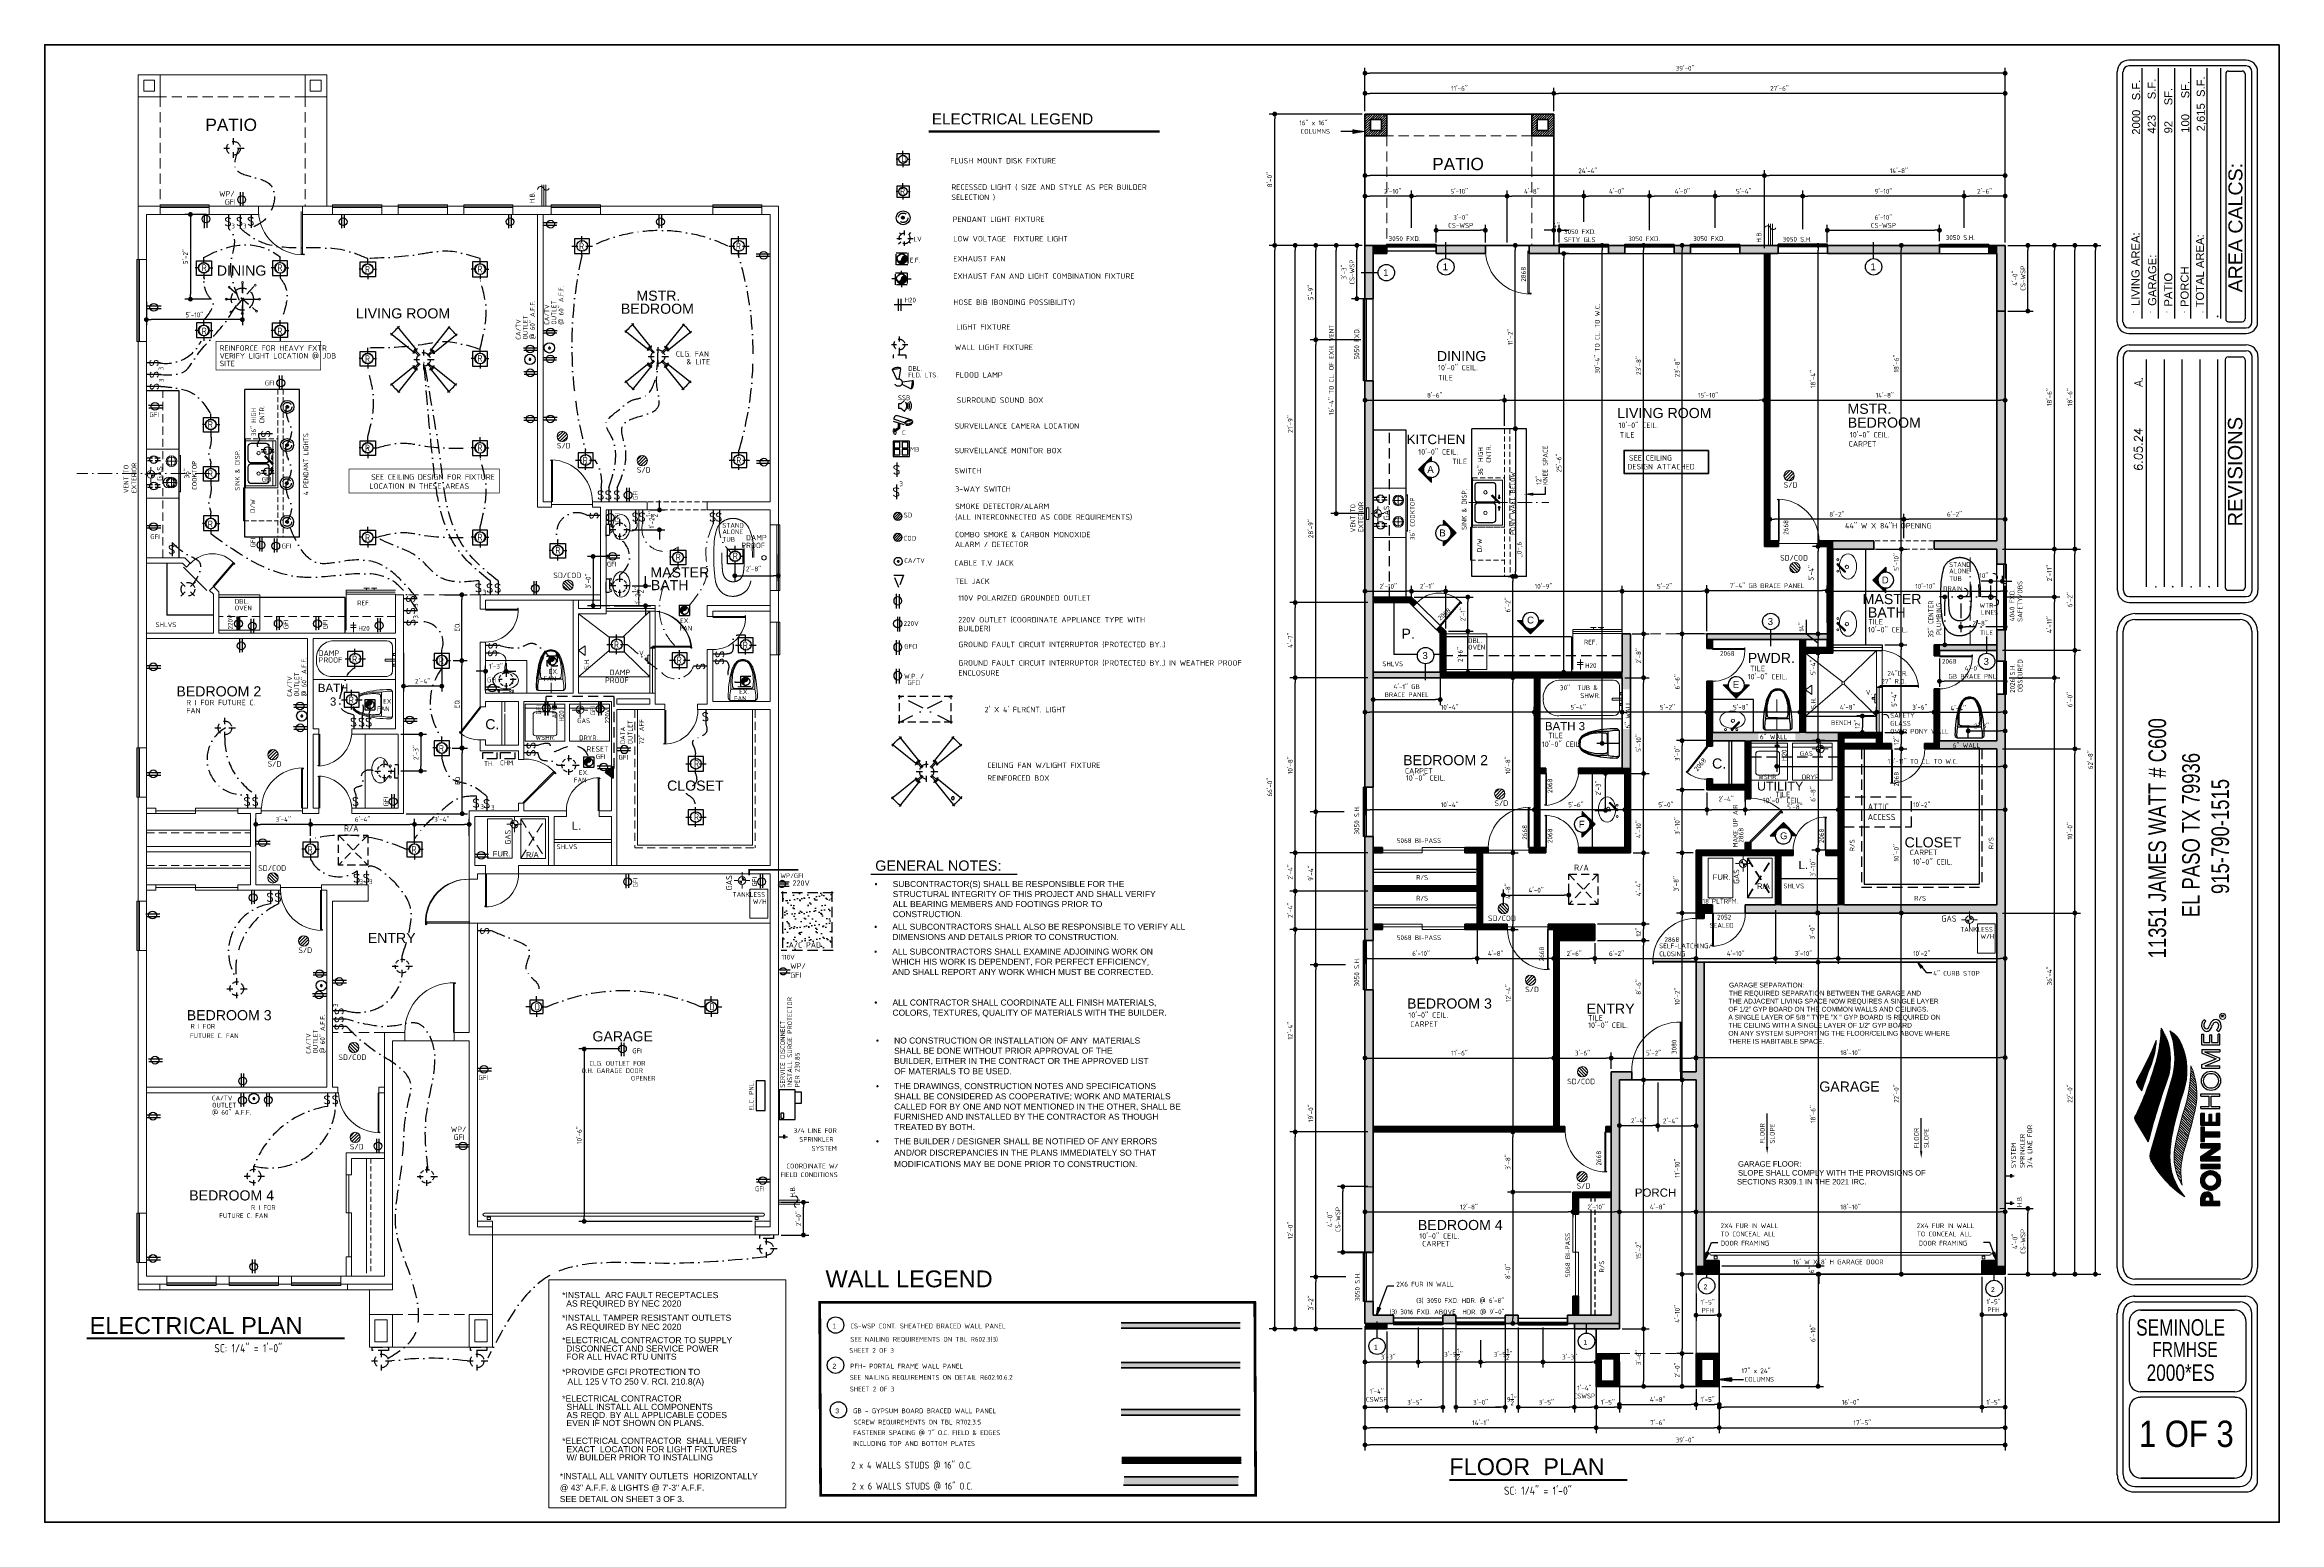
# Model space of a CAD drawing. Header units: feet. Extents: x 58342 to 63568, y -124112 to -123032.
# Drawn here: x 61934 to 63568, y -124112 to -123032 of the extents above; entities that cross this region are included whole.
import ezdxf
from ezdxf import colors
from ezdxf.entities.mleader import LeaderData, LeaderLine
from ezdxf.enums import TextEntityAlignment as Align
from ezdxf.math import Vec2, Vec3

# ---------------------------------------------------------------- set-up
doc = ezdxf.new("R2010")
doc.units = ezdxf.units.FT
doc.header["$LTSCALE"] = 30
doc.header["$MEASUREMENT"] = 0
for name, pattern in [('DASHDOT', [1, 0.5, -0.25, 0, -0.25]), ('DASHED', [0.75, 0.5, -0.25]), ('DASHED2', [0.375, 0.25, -0.125]), ('HIDDEN', [0.375, 0.25, -0.125]), ('HIDDEN2', [0.1875, 0.125, -0.0625]), ('Solid', [0]), ('WIRE', [2.9, 2.5, -0.2, 0, -0.2]), ('WIRE3', [0.59, 0.35, -0.12, 0, -0.12])]:
    doc.linetypes.add(name, pattern=pattern)
for name, color, linetype, lineweight in [('2', 2, 'Continuous', 35), ('CDRAFT0', 7, 'Continuous', 18), ('DIMS', 137, 'Continuous', 15), ('DOORS', 157, 'Continuous', 9), ('DOORTEXT', 253, 'Continuous', 20), ('DUCTS', 7, 'Continuous', 35), ('ELECTRICAL WALLS', 65, 'Continuous', 9), ('FIXTURES', 2, 'Continuous', 15), ('HATCH', 123, 'Continuous', 0), ('L1', 251, 'Continuous', 13), ('logo', 7, 'Continuous', 20), ('MISC', 3, 'Continuous', 30), ('PLN LBLS', 7, 'Continuous', 40), ('ROOM LBLS', 253, 'Continuous', 30), ('TEXT LBLS', 81, 'Continuous', 18), ('WALLS', 7, 'Continuous', 60), ('WINDWS LBLS', 121, 'Continuous', 18)]:
    doc.layers.add(name, color=color, linetype=linetype, lineweight=lineweight)
for name, color, linetype in [('BORDER', 5, 'Continuous'), ('CABS-FLOORPLAN', 4, 'Continuous'), ('DIM', 4, 'Continuous'), ('ELECTRICAL', 164, 'HIDDEN'), ('ELECTRICAL WIRING', 137, 'WIRE3'), ('TEXT', 7, 'Continuous'), ('WIN', 2, 'Continuous'), ('WINS', 121, 'Continuous')]:
    doc.layers.add(name, color=color, linetype=linetype)
doc.styles.add('ARCH', font='ARCHITXT.SHX')
doc.styles.add('L80', font='simplex', dxfattribs={"height": 4})
doc.styles.add('ROMANS', font='romans')
doc.styles.add('ROMANT', font='ROMANT.shx')
doc.styles.add('RS', font='ROMANS.SHX', dxfattribs={"oblique": 5})
doc.styles.add('SWIS72', font='swissel.ttf', dxfattribs={"height": 4.5})
doc.styles.add('TEXT1', font='ARCHITXT.shx')
doc.dimstyles.new('ARCHITECTURAL', dxfattribs={"dimtxt": 3.5, "dimasz": 3.5, "dimexe": 4, "dimexo": 2, "dimgap": 1.5, "dimtad": 1, "dimdec": 1, "dimzin": 3, "dimdsep": 46, "dimlunit": 4, "dimtxsty": 'ARCH', "dimblk": 'DOT', "dimcen": 0.0625, "dimadec": 0, "dimazin": 0, "dimtfac": 1, "dimtdec": 1, "dimtix": 1, "dimtofl": 0, "dimtmove": 1, "dimatfit": 2, "dimldrblk": 'DOTSMALL', "dimfxl": 1, "dimtolj": 1, "dimtzin": 0, "dimarcsym": 0})
pattern_1 = [(45, (-23246.3902, 32.2349), (-0.883883476, 0.883883476), [])]
pattern_2 = [(291.159625, (62472.52774, -124423.9583), (-0.1165723, -0.045120936), [])]
pattern_3 = [(45, (-23264.375, -1250.8358), (-0.530330086, 0.530330086), [])]
pattern_4 = [(45, (-190.3854, -3430.41735), (-0.530330086, 0.530330086), [])]

# ---------------------------------------------------------------- blocks, each defined once
blk = doc.blocks.new('TOILET1')
at = {"layer": 'CABS-FLOORPLAN', "color": 12}
for p, q in [((8.8, -10.2), (-8.8, -10.2)), ((-8.8, -10.2), (-8.7, -11.1)), ((8.8, -10.2), (8.7, -11.1))]:
    blk.add_line(p, q, dxfattribs=at)
blk.add_lwpolyline([(10.5, -3.1), (9.2, -2), (-9.2, -2), (-10.5, -3.1, 0.093331), (-10.7, -4.2, 0.061565), (-8.4, -23, 0.101081), (-5.5, -29, 0.125084), (-2.8, -31.2), (-1.9, -31.6), (-1, -31.7), (0, -31.8), (1, -31.7), (1.9, -31.6), (2.8, -31.2, 0.119506), (5.5, -29, 0.09972), (8.4, -23, 0.061521), (10.7, -4.2, 0.093352)], format="xyb", close=True, dxfattribs=at)
for points in [[(0, -10.7), (-2, -10.7), (-3.6, -10.7), (-4.8, -10.7), (-5.6, -10.8), (-6.2, -10.8), (-6.6, -10.9), (-6.8, -11), (-6.9, -11.1), (-6.9, -11.1), (-7, -11.1), (-7.1, -11.3), (-7.2, -11.4), (-7.3, -11.6), (-7.4, -11.8), (-7.5, -12.2), (-7.5, -12.6), (-7.6, -13.1), (-7.6, -13.1), (-7.6, -13.8), (-7.7, -14.5), (-7.7, -15.3), (-7.7, -16.2), (-7.7, -17.2), (-7.6, -18.2), (-7.6, -19.2), (-7.4, -20.3), (-7.4, -20.3), (-7.2, -21.3), (-7, -22.3), (-6.7, -23.3), (-6.5, -24.3), (-6.1, -25.2), (-5.8, -26), (-5.5, -26.8), (-5.2, -27.4), (-5.2, -27.4), (-4.9, -28), (-4.7, -28.4), (-4.4, -28.8), (-4.2, -29.1), (-4, -29.4), (-3.8, -29.6), (-3.7, -29.7), (-3.5, -29.9), (-3.5, -29.9), (-3.4, -30), (-3.3, -30.1), (-3.2, -30.1), (-3.1, -30.2), (-3, -30.3), (-2.9, -30.3), (-2.8, -30.4), (-2.7, -30.4), (-2.7, -30.4), (-2.5, -30.5), (-2.3, -30.6), (-2.1, -30.6), (-1.8, -30.7), (-1.5, -30.8), (-1.1, -30.8), (-0.6, -30.8), (0, -30.9)], [(0, -10.7), (2, -10.7), (3.6, -10.7), (4.8, -10.7), (5.6, -10.8), (6.2, -10.8), (6.6, -10.9), (6.8, -11), (6.9, -11.1), (6.9, -11.1), (7, -11.1), (7.1, -11.3), (7.2, -11.4), (7.3, -11.6), (7.4, -11.8), (7.5, -12.2), (7.5, -12.6), (7.6, -13.1), (7.6, -13.1), (7.6, -13.8), (7.7, -14.5), (7.7, -15.3), (7.7, -16.2), (7.7, -17.2), (7.6, -18.2), (7.6, -19.2), (7.4, -20.3), (7.4, -20.3), (7.2, -21.3), (7, -22.3), (6.7, -23.3), (6.5, -24.3), (6.1, -25.2), (5.8, -26), (5.5, -26.8), (5.2, -27.4), (5.2, -27.4), (4.9, -28), (4.7, -28.4), (4.4, -28.8), (4.2, -29.1), (4, -29.4), (3.8, -29.6), (3.7, -29.7), (3.5, -29.9), (3.5, -29.9), (3.4, -30), (3.3, -30.1), (3.2, -30.1), (3.1, -30.2), (3, -30.3), (2.9, -30.3), (2.8, -30.4), (2.7, -30.4), (2.7, -30.4), (2.5, -30.5), (2.3, -30.6), (2.1, -30.6), (1.8, -30.7), (1.5, -30.8), (1.1, -30.8), (0.6, -30.8), (0, -30.9)]]:
    blk.add_lwpolyline(points, dxfattribs=at)
for centre, radius, start, end in [((3.5, -4.5), 13, 168.7413, 180), ((19.7, -3.6), 29.2, 181.8205, 193.1357), ((90.6, -14.6), 99.3, 177.9943, 180.6406), ((17.2, -15.4), 26, 180.6406, 209.1162), ((-17.2, -15.4), 26, 330.8838, 359.3594), ((-90.6, -14.6), 99.3, 359.3594, 2.0057), ((-19.7, -3.6), 29.2, 346.8643, 358.1795), ((-3.5, -4.5), 13, 0, 11.2587), ((-0.1, -25.1), 6.11, 209.1162, 239.5441), ((0, -24.8), 6.48, 239.5441, 269.6202), ((0, -24.8), 6.48, 270.3798, 300.4559), ((0.1, -25.1), 6.11, 300.4559, 330.8838)]:
    blk.add_arc(centre, radius, start, end, dxfattribs=at)
blk = doc.blocks.new('_Dot')
at = {"layer": 'DIMS', "color": 0, "lineweight": -2}
blk.add_line((-0.5, 0), (-1, 0), dxfattribs=at)
at = {"layer": 'DIMS', "color": 0, "const_width": 0.5}
blk.add_lwpolyline([(-0.25, 0, 1), (0.25, 0, 1)], format="xyb", close=True, dxfattribs=at)
blk = doc.blocks.new('*D257')
at = {"layer": 'Defpoints', "color": 0, "linetype": 'Solid', "transparency": 16777216}
for p in [(63177.3, -123581.2), (63177.3, -123591.2), (63245.3, -123586.3)]:
    blk.add_point(p, dxfattribs=at)
at = {"layer": 'DIMS', "color": 0, "linetype": 'Solid', "lineweight": -2, "transparency": 16777216}
for p, q in [((63177.3, -123583.2), (63177.3, -123595.2)), ((63241.8, -123591.2), (63180.8, -123591.2)), ((63245.3, -123588.3), (63245.3, -123595.2))]:
    blk.add_line(p, q, dxfattribs=at)
at = {"layer": 'DIMS', "color": 0, "linetype": 'Solid', "lineweight": -2, "transparency": 16777216, "xscale": 3.5, "yscale": 3.5, "zscale": 3.5, "rotation": 180}
blk.add_blockref('_Dot', (63177.3, -123591.2), dxfattribs=at)
at = {"layer": 'DIMS', "color": 0, "linetype": 'Solid', "lineweight": -2, "transparency": 16777216, "xscale": 3.5, "yscale": 3.5, "zscale": 3.5}
blk.add_blockref('_Dot', (63245.3, -123591.2), dxfattribs=at)
at = {"layer": 'DIMS', "color": 0, "linetype": 'Solid', "transparency": 16777216, "insert": (63213.6, -123589.2), "char_height": 3.5, "attachment_point": 5, "style": 'ARCH'}
blk.add_mtext('\\A1;5\'-8"', dxfattribs=at)
blk = doc.blocks.new('_DotSmall')
at = {"layer": 'DIMS', "color": 0, "const_width": 0.5}
blk.add_lwpolyline([(-0.0625, 0, 1), (0.0625, 0, 1)], format="xyb", close=True, dxfattribs=at)
blk = doc.blocks.new('*D259')
at = {"layer": 'Defpoints', "color": 0, "linetype": 'Solid', "transparency": 16777216}
for p in [(63367.3, -123582.9), (63245.3, -123586.3), (63245.3, -123591.2)]:
    blk.add_point(p, dxfattribs=at)
at = {"layer": 'DIMS', "color": 0, "linetype": 'Solid', "lineweight": -2, "transparency": 16777216}
for p, q in [((63367.3, -123584.9), (63367.3, -123595.2)), ((63245.3, -123588.3), (63245.3, -123595.2)), ((63363.8, -123591.2), (63248.8, -123591.2))]:
    blk.add_line(p, q, dxfattribs=at)
at = {"layer": 'DIMS', "color": 0, "linetype": 'Solid', "lineweight": -2, "transparency": 16777216, "xscale": 3.5, "yscale": 3.5, "zscale": 3.5, "rotation": 180}
blk.add_blockref('_Dot', (63245.3, -123591.2), dxfattribs=at)
at = {"layer": 'DIMS', "color": 0, "linetype": 'Solid', "lineweight": -2, "transparency": 16777216, "xscale": 3.5, "yscale": 3.5, "zscale": 3.5}
blk.add_blockref('_Dot', (63367.3, -123591.2), dxfattribs=at)
at = {"layer": 'DIMS', "color": 0, "linetype": 'Solid', "transparency": 16777216, "insert": (63306.3, -123587.6), "char_height": 3.5, "attachment_point": 5, "style": 'ARCH'}
blk.add_mtext('\\A1;10\'-2"', dxfattribs=at)
blk = doc.blocks.new('*D89')
at = {"layer": 'Defpoints', "color": 0, "linetype": 'Solid', "transparency": 16777216}
for p in [(63149.3, -123576.7), (63177.3, -123581.2), (63149.3, -123591.2)]:
    blk.add_point(p, dxfattribs=at)
at = {"layer": 'DIMS', "color": 0, "linetype": 'Solid', "lineweight": -2, "transparency": 16777216}
for p, q in [((63149.3, -123578.7), (63149.3, -123595.2)), ((63177.3, -123583.2), (63177.3, -123595.2)), ((63173.8, -123591.2), (63152.8, -123591.2))]:
    blk.add_line(p, q, dxfattribs=at)
at = {"layer": 'DIMS', "color": 0, "linetype": 'Solid', "lineweight": -2, "transparency": 16777216, "xscale": 3.5, "yscale": 3.5, "zscale": 3.5, "rotation": 180}
blk.add_blockref('_Dot', (63149.3, -123591.2), dxfattribs=at)
at = {"layer": 'DIMS', "color": 0, "linetype": 'Solid', "lineweight": -2, "transparency": 16777216, "xscale": 3.5, "yscale": 3.5, "zscale": 3.5}
blk.add_blockref('_Dot', (63177.3, -123591.2), dxfattribs=at)
at = {"layer": 'DIMS', "color": 0, "linetype": 'Solid', "transparency": 16777216, "insert": (63163.3, -123583.4), "char_height": 3.5, "attachment_point": 5, "style": 'ARCH'}
blk.add_mtext('\\A1;2\'-4"', dxfattribs=at)
blk = doc.blocks.new('*D90')
at = {"layer": 'Defpoints', "color": 0, "linetype": 'Solid', "transparency": 16777216}
for p in [(63149.3, -123577.1), (63089.3, -123586.1), (63089.3, -123591.2)]:
    blk.add_point(p, dxfattribs=at)
at = {"layer": 'DIMS', "color": 0, "linetype": 'Solid', "lineweight": -2, "transparency": 16777216}
for p, q in [((63149.3, -123579.1), (63149.3, -123595.2)), ((63089.3, -123588.1), (63089.3, -123595.2)), ((63145.8, -123591.2), (63092.8, -123591.2))]:
    blk.add_line(p, q, dxfattribs=at)
at = {"layer": 'DIMS', "color": 0, "linetype": 'Solid', "lineweight": -2, "transparency": 16777216, "xscale": 3.5, "yscale": 3.5, "zscale": 3.5, "rotation": 180}
blk.add_blockref('_Dot', (63089.3, -123591.2), dxfattribs=at)
at = {"layer": 'DIMS', "color": 0, "linetype": 'Solid', "lineweight": -2, "transparency": 16777216, "xscale": 3.5, "yscale": 3.5, "zscale": 3.5}
blk.add_blockref('_Dot', (63149.3, -123591.2), dxfattribs=at)
at = {"layer": 'DIMS', "color": 0, "linetype": 'Solid', "transparency": 16777216, "insert": (63119.3, -123587.6), "char_height": 3.5, "attachment_point": 5, "style": 'ARCH'}
blk.add_mtext('\\A1;5\'-0"', dxfattribs=at)
blk = doc.blocks.new('*D91')
at = {"layer": 'Defpoints', "color": 0, "linetype": 'Solid', "transparency": 16777216}
for p in [(63023.1, -123583.3), (63089.3, -123585.8), (63023.1, -123591.2)]:
    blk.add_point(p, dxfattribs=at)
at = {"layer": 'DIMS', "color": 0, "linetype": 'Solid', "lineweight": -2, "transparency": 16777216}
for p, q in [((63023.1, -123585.3), (63023.1, -123595.2)), ((63085.8, -123591.2), (63026.6, -123591.2)), ((63089.3, -123587.8), (63089.3, -123595.2))]:
    blk.add_line(p, q, dxfattribs=at)
at = {"layer": 'DIMS', "color": 0, "linetype": 'Solid', "lineweight": -2, "transparency": 16777216, "xscale": 3.5, "yscale": 3.5, "zscale": 3.5, "rotation": 180}
blk.add_blockref('_Dot', (63023.1, -123591.2), dxfattribs=at)
at = {"layer": 'DIMS', "color": 0, "linetype": 'Solid', "lineweight": -2, "transparency": 16777216, "xscale": 3.5, "yscale": 3.5, "zscale": 3.5}
blk.add_blockref('_Dot', (63089.3, -123591.2), dxfattribs=at)
at = {"layer": 'DIMS', "color": 0, "linetype": 'Solid', "transparency": 16777216, "insert": (63053.5, -123587.6), "char_height": 3.5, "attachment_point": 5, "style": 'ARCH'}
blk.add_mtext('\\A1;5\'-6"', dxfattribs=at)
blk = doc.blocks.new('*D92')
at = {"layer": 'Defpoints', "color": 0, "linetype": 'Solid', "transparency": 16777216}
for p in [(62899.3, -123570.9), (63023.1, -123583.3), (62899.3, -123591.2)]:
    blk.add_point(p, dxfattribs=at)
at = {"layer": 'DIMS', "color": 0, "linetype": 'Solid', "lineweight": -2, "transparency": 16777216}
for p, q in [((62899.3, -123572.9), (62899.3, -123595.2)), ((63023.1, -123585.3), (63023.1, -123595.2)), ((63019.6, -123591.2), (62902.8, -123591.2))]:
    blk.add_line(p, q, dxfattribs=at)
at = {"layer": 'DIMS', "color": 0, "linetype": 'Solid', "lineweight": -2, "transparency": 16777216, "xscale": 3.5, "yscale": 3.5, "zscale": 3.5, "rotation": 180}
blk.add_blockref('_Dot', (62899.3, -123591.2), dxfattribs=at)
at = {"layer": 'DIMS', "color": 0, "linetype": 'Solid', "lineweight": -2, "transparency": 16777216, "xscale": 3.5, "yscale": 3.5, "zscale": 3.5}
blk.add_blockref('_Dot', (63023.1, -123591.2), dxfattribs=at)
at = {"layer": 'DIMS', "color": 0, "linetype": 'Solid', "transparency": 16777216, "insert": (62961.2, -123587.6), "char_height": 3.5, "attachment_point": 5, "style": 'ARCH'}
blk.add_mtext('\\A1;10\'-4"', dxfattribs=at)
blk = doc.blocks.new('*D93')
at = {"layer": 'Defpoints', "color": 0, "linetype": 'Solid', "transparency": 16777216}
for p in [(63217.3, -123519.9), (63217.3, -123534.7), (63273.3, -123534.7)]:
    blk.add_point(p, dxfattribs=at)
at = {"layer": 'DIMS', "color": 0, "linetype": 'Solid', "lineweight": -2, "transparency": 16777216}
for p, q in [((63217.3, -123532.7), (63217.3, -123515.9)), ((63269.8, -123519.9), (63220.8, -123519.9)), ((63273.3, -123532.7), (63273.3, -123515.9))]:
    blk.add_line(p, q, dxfattribs=at)
at = {"layer": 'DIMS', "color": 0, "linetype": 'Solid', "lineweight": -2, "transparency": 16777216, "xscale": 3.5, "yscale": 3.5, "zscale": 3.5, "rotation": 180}
blk.add_blockref('_Dot', (63217.3, -123519.9), dxfattribs=at)
at = {"layer": 'DIMS', "color": 0, "linetype": 'Solid', "lineweight": -2, "transparency": 16777216, "xscale": 3.5, "yscale": 3.5, "zscale": 3.5}
blk.add_blockref('_Dot', (63273.3, -123519.9), dxfattribs=at)
at = {"layer": 'DIMS', "color": 0, "linetype": 'Solid', "transparency": 16777216, "insert": (63252.2, -123516.3), "char_height": 3.5, "attachment_point": 5, "style": 'ARCH'}
blk.add_mtext('\\A1;4\'-8"', dxfattribs=at)
blk = doc.blocks.new('*D94')
at = {"layer": 'Defpoints', "color": 0, "linetype": 'Solid', "transparency": 16777216}
for p in [(63149.3, -123519.9), (63149.3, -123532.7), (63217.3, -123534.7)]:
    blk.add_point(p, dxfattribs=at)
at = {"layer": 'DIMS', "color": 0, "linetype": 'Solid', "lineweight": -2, "transparency": 16777216}
for p, q in [((63149.3, -123530.7), (63149.3, -123515.9)), ((63213.8, -123519.9), (63152.8, -123519.9)), ((63217.3, -123532.7), (63217.3, -123515.9))]:
    blk.add_line(p, q, dxfattribs=at)
at = {"layer": 'DIMS', "color": 0, "linetype": 'Solid', "lineweight": -2, "transparency": 16777216, "xscale": 3.5, "yscale": 3.5, "zscale": 3.5, "rotation": 180}
blk.add_blockref('_Dot', (63149.3, -123519.9), dxfattribs=at)
at = {"layer": 'DIMS', "color": 0, "linetype": 'Solid', "lineweight": -2, "transparency": 16777216, "xscale": 3.5, "yscale": 3.5, "zscale": 3.5}
blk.add_blockref('_Dot', (63217.3, -123519.9), dxfattribs=at)
at = {"layer": 'DIMS', "color": 0, "linetype": 'Solid', "transparency": 16777216, "insert": (63174, -123516.3), "char_height": 3.5, "attachment_point": 5, "style": 'ARCH'}
blk.add_mtext('\\A1;5\'-8"', dxfattribs=at)
blk = doc.blocks.new('*D95')
at = {"layer": 'Defpoints', "color": 0, "linetype": 'Solid', "transparency": 16777216}
for p in [(63087.3, -123519.9), (63087.3, -123530.7), (63149.3, -123532.7)]:
    blk.add_point(p, dxfattribs=at)
at = {"layer": 'DIMS', "color": 0, "linetype": 'Solid', "lineweight": -2, "transparency": 16777216}
for p, q in [((63087.3, -123528.7), (63087.3, -123515.9)), ((63145.8, -123519.9), (63090.8, -123519.9)), ((63149.3, -123530.7), (63149.3, -123515.9))]:
    blk.add_line(p, q, dxfattribs=at)
at = {"layer": 'DIMS', "color": 0, "linetype": 'Solid', "lineweight": -2, "transparency": 16777216, "xscale": 3.5, "yscale": 3.5, "zscale": 3.5, "rotation": 180}
blk.add_blockref('_Dot', (63087.3, -123519.9), dxfattribs=at)
at = {"layer": 'DIMS', "color": 0, "linetype": 'Solid', "lineweight": -2, "transparency": 16777216, "xscale": 3.5, "yscale": 3.5, "zscale": 3.5}
blk.add_blockref('_Dot', (63149.3, -123519.9), dxfattribs=at)
at = {"layer": 'DIMS', "color": 0, "linetype": 'Solid', "transparency": 16777216, "insert": (63120.4, -123516.3), "char_height": 3.5, "attachment_point": 5, "style": 'ARCH'}
blk.add_mtext('\\A1;5\'-2"', dxfattribs=at)
blk = doc.blocks.new('*D96')
at = {"layer": 'Defpoints', "color": 0, "linetype": 'Solid', "transparency": 16777216}
for p in [(63023.1, -123519.9), (63023.1, -123524.7), (63087.3, -123530.7)]:
    blk.add_point(p, dxfattribs=at)
at = {"layer": 'DIMS', "color": 0, "linetype": 'Solid', "lineweight": -2, "transparency": 16777216}
for p, q in [((63023.1, -123522.7), (63023.1, -123515.9)), ((63083.8, -123519.9), (63026.6, -123519.9)), ((63087.3, -123528.7), (63087.3, -123515.9))]:
    blk.add_line(p, q, dxfattribs=at)
at = {"layer": 'DIMS', "color": 0, "linetype": 'Solid', "lineweight": -2, "transparency": 16777216, "xscale": 3.5, "yscale": 3.5, "zscale": 3.5, "rotation": 180}
blk.add_blockref('_Dot', (63023.1, -123519.9), dxfattribs=at)
at = {"layer": 'DIMS', "color": 0, "linetype": 'Solid', "lineweight": -2, "transparency": 16777216, "xscale": 3.5, "yscale": 3.5, "zscale": 3.5}
blk.add_blockref('_Dot', (63087.3, -123519.9), dxfattribs=at)
at = {"layer": 'DIMS', "color": 0, "linetype": 'Solid', "transparency": 16777216, "insert": (63055.2, -123516.3), "char_height": 3.5, "attachment_point": 5, "style": 'ARCH'}
blk.add_mtext('\\A1;5\'-4"', dxfattribs=at)
blk = doc.blocks.new('*D97')
at = {"layer": 'Defpoints', "color": 0, "linetype": 'Solid', "transparency": 16777216}
for p in [(62899.3, -123519.9), (62899.3, -123532.3), (63023.1, -123524.7)]:
    blk.add_point(p, dxfattribs=at)
at = {"layer": 'DIMS', "color": 0, "linetype": 'Solid', "lineweight": -2, "transparency": 16777216}
for p, q in [((62899.3, -123530.3), (62899.3, -123515.9)), ((63019.6, -123519.9), (62902.8, -123519.9)), ((63023.1, -123522.7), (63023.1, -123515.9))]:
    blk.add_line(p, q, dxfattribs=at)
at = {"layer": 'DIMS', "color": 0, "linetype": 'Solid', "lineweight": -2, "transparency": 16777216, "xscale": 3.5, "yscale": 3.5, "zscale": 3.5, "rotation": 180}
blk.add_blockref('_Dot', (62899.3, -123519.9), dxfattribs=at)
at = {"layer": 'DIMS', "color": 0, "linetype": 'Solid', "lineweight": -2, "transparency": 16777216, "xscale": 3.5, "yscale": 3.5, "zscale": 3.5}
blk.add_blockref('_Dot', (63023.1, -123519.9), dxfattribs=at)
at = {"layer": 'DIMS', "color": 0, "linetype": 'Solid', "transparency": 16777216, "insert": (62961.2, -123516.3), "char_height": 3.5, "attachment_point": 5, "style": 'ARCH'}
blk.add_mtext('\\A1;10\'-4"', dxfattribs=at)
blk = doc.blocks.new('*D98')
at = {"layer": 'Defpoints', "color": 0, "linetype": 'Solid', "transparency": 16777216}
for p in [(63293.3, -123378.9), (63293.3, -123394.7), (63367.3, -123393.7)]:
    blk.add_point(p, dxfattribs=at)
at = {"layer": 'DIMS', "color": 0, "linetype": 'Solid', "lineweight": -2, "transparency": 16777216}
for p, q in [((63293.3, -123392.7), (63293.3, -123374.9)), ((63363.8, -123378.9), (63296.8, -123378.9)), ((63367.3, -123391.7), (63367.3, -123374.9))]:
    blk.add_line(p, q, dxfattribs=at)
at = {"layer": 'DIMS', "color": 0, "linetype": 'Solid', "lineweight": -2, "transparency": 16777216, "xscale": 3.5, "yscale": 3.5, "zscale": 3.5, "rotation": 180}
blk.add_blockref('_Dot', (63293.3, -123378.9), dxfattribs=at)
at = {"layer": 'DIMS', "color": 0, "linetype": 'Solid', "lineweight": -2, "transparency": 16777216, "xscale": 3.5, "yscale": 3.5, "zscale": 3.5}
blk.add_blockref('_Dot', (63367.3, -123378.9), dxfattribs=at)
at = {"layer": 'DIMS', "color": 0, "linetype": 'Solid', "transparency": 16777216, "insert": (63330.3, -123375.3), "char_height": 3.5, "attachment_point": 5, "style": 'ARCH'}
blk.add_mtext('\\A1;6\'-2"', dxfattribs=at)
blk = doc.blocks.new('*D99')
at = {"layer": 'Defpoints', "color": 0, "linetype": 'Solid', "transparency": 16777216}
for p in [(63195.3, -123373.2), (63195.3, -123378.9), (63293.3, -123392.7)]:
    blk.add_point(p, dxfattribs=at)
at = {"layer": 'DIMS', "color": 0, "linetype": 'Solid', "lineweight": -2, "transparency": 16777216}
for p, q in [((63195.3, -123375.2), (63195.3, -123382.9)), ((63289.8, -123378.9), (63198.8, -123378.9)), ((63293.3, -123390.7), (63293.3, -123374.9))]:
    blk.add_line(p, q, dxfattribs=at)
at = {"layer": 'DIMS', "color": 0, "linetype": 'Solid', "lineweight": -2, "transparency": 16777216, "xscale": 3.5, "yscale": 3.5, "zscale": 3.5, "rotation": 180}
blk.add_blockref('_Dot', (63195.3, -123378.9), dxfattribs=at)
at = {"layer": 'DIMS', "color": 0, "linetype": 'Solid', "lineweight": -2, "transparency": 16777216, "xscale": 3.5, "yscale": 3.5, "zscale": 3.5}
blk.add_blockref('_Dot', (63293.3, -123378.9), dxfattribs=at)
at = {"layer": 'DIMS', "color": 0, "linetype": 'Solid', "transparency": 16777216, "insert": (63244.3, -123375.3), "char_height": 3.5, "attachment_point": 5, "style": 'ARCH'}
blk.add_mtext('\\A1;8\'-2"', dxfattribs=at)
blk = doc.blocks.new('*D100')
at = {"layer": 'Defpoints', "color": 0, "linetype": 'Solid', "transparency": 16777216}
for p in [(63337.3, -123142.7), (63337.3, -123167.8), (63367.3, -123178.7)]:
    blk.add_point(p, dxfattribs=at)
at = {"layer": 'DIMS', "color": 0, "linetype": 'Solid', "lineweight": -2, "transparency": 16777216}
for p, q in [((63337.3, -123165.8), (63337.3, -123138.7)), ((63363.8, -123142.7), (63340.8, -123142.7)), ((63367.3, -123176.7), (63367.3, -123138.7))]:
    blk.add_line(p, q, dxfattribs=at)
at = {"layer": 'DIMS', "color": 0, "linetype": 'Solid', "lineweight": -2, "transparency": 16777216, "xscale": 3.5, "yscale": 3.5, "zscale": 3.5, "rotation": 180}
blk.add_blockref('_Dot', (63337.3, -123142.7), dxfattribs=at)
at = {"layer": 'DIMS', "color": 0, "linetype": 'Solid', "lineweight": -2, "transparency": 16777216, "xscale": 3.5, "yscale": 3.5, "zscale": 3.5}
blk.add_blockref('_Dot', (63367.3, -123142.7), dxfattribs=at)
at = {"layer": 'DIMS', "color": 0, "linetype": 'Solid', "transparency": 16777216, "insert": (63352.3, -123139.2), "char_height": 3.5, "attachment_point": 5, "style": 'ARCH'}
blk.add_mtext('\\A1;2\'-6"', dxfattribs=at)
blk = doc.blocks.new('*D101')
at = {"layer": 'Defpoints', "color": 0, "linetype": 'Solid', "transparency": 16777216}
for p in [(63219.3, -123142.7), (63219.3, -123168.8), (63337.3, -123167.8)]:
    blk.add_point(p, dxfattribs=at)
at = {"layer": 'DIMS', "color": 0, "linetype": 'Solid', "lineweight": -2, "transparency": 16777216}
for p, q in [((63219.3, -123166.8), (63219.3, -123138.7)), ((63333.8, -123142.7), (63222.8, -123142.7)), ((63337.3, -123165.8), (63337.3, -123138.7))]:
    blk.add_line(p, q, dxfattribs=at)
at = {"layer": 'DIMS', "color": 0, "linetype": 'Solid', "lineweight": -2, "transparency": 16777216, "xscale": 3.5, "yscale": 3.5, "zscale": 3.5, "rotation": 180}
blk.add_blockref('_Dot', (63219.3, -123142.7), dxfattribs=at)
at = {"layer": 'DIMS', "color": 0, "linetype": 'Solid', "lineweight": -2, "transparency": 16777216, "xscale": 3.5, "yscale": 3.5, "zscale": 3.5}
blk.add_blockref('_Dot', (63337.3, -123142.7), dxfattribs=at)
at = {"layer": 'DIMS', "color": 0, "linetype": 'Solid', "transparency": 16777216, "insert": (63278.3, -123139.2), "char_height": 3.5, "attachment_point": 5, "style": 'ARCH'}
blk.add_mtext('\\A1;9\'-10"', dxfattribs=at)
blk = doc.blocks.new('*D102')
at = {"layer": 'Defpoints', "color": 0, "linetype": 'Solid', "transparency": 16777216}
for p in [(63155.3, -123142.7), (63155.3, -123168), (63219.3, -123168.8)]:
    blk.add_point(p, dxfattribs=at)
at = {"layer": 'DIMS', "color": 0, "linetype": 'Solid', "lineweight": -2, "transparency": 16777216}
for p, q in [((63155.3, -123166), (63155.3, -123138.7)), ((63215.8, -123142.7), (63158.8, -123142.7)), ((63219.3, -123166.8), (63219.3, -123138.7))]:
    blk.add_line(p, q, dxfattribs=at)
at = {"layer": 'DIMS', "color": 0, "linetype": 'Solid', "lineweight": -2, "transparency": 16777216, "xscale": 3.5, "yscale": 3.5, "zscale": 3.5, "rotation": 180}
blk.add_blockref('_Dot', (63155.3, -123142.7), dxfattribs=at)
at = {"layer": 'DIMS', "color": 0, "linetype": 'Solid', "lineweight": -2, "transparency": 16777216, "xscale": 3.5, "yscale": 3.5, "zscale": 3.5}
blk.add_blockref('_Dot', (63219.3, -123142.7), dxfattribs=at)
at = {"layer": 'DIMS', "color": 0, "linetype": 'Solid', "transparency": 16777216, "insert": (63176.2, -123139.2), "char_height": 3.5, "attachment_point": 5, "style": 'ARCH'}
blk.add_mtext('\\A1;5\'-4"', dxfattribs=at)
blk = doc.blocks.new('*D103')
at = {"layer": 'Defpoints', "color": 0, "linetype": 'Solid', "transparency": 16777216}
for p in [(63107.3, -123142.7), (63107.3, -123169.7), (63155.3, -123168)]:
    blk.add_point(p, dxfattribs=at)
at = {"layer": 'DIMS', "color": 0, "linetype": 'Solid', "lineweight": -2, "transparency": 16777216}
for p, q in [((63107.3, -123167.7), (63107.3, -123138.7)), ((63151.8, -123142.7), (63110.8, -123142.7)), ((63155.3, -123166), (63155.3, -123138.7))]:
    blk.add_line(p, q, dxfattribs=at)
at = {"layer": 'DIMS', "color": 0, "linetype": 'Solid', "lineweight": -2, "transparency": 16777216, "xscale": 3.5, "yscale": 3.5, "zscale": 3.5, "rotation": 180}
blk.add_blockref('_Dot', (63107.3, -123142.7), dxfattribs=at)
at = {"layer": 'DIMS', "color": 0, "linetype": 'Solid', "lineweight": -2, "transparency": 16777216, "xscale": 3.5, "yscale": 3.5, "zscale": 3.5}
blk.add_blockref('_Dot', (63155.3, -123142.7), dxfattribs=at)
at = {"layer": 'DIMS', "color": 0, "linetype": 'Solid', "transparency": 16777216, "insert": (63131.3, -123139.2), "char_height": 3.5, "attachment_point": 5, "style": 'ARCH'}
blk.add_mtext('\\A1;4\'-0"', dxfattribs=at)
blk = doc.blocks.new('*D104')
at = {"layer": 'Defpoints', "color": 0, "linetype": 'Solid', "transparency": 16777216}
for p in [(63059.3, -123142.7), (63059.3, -123163.4), (63107.3, -123163.7)]:
    blk.add_point(p, dxfattribs=at)
at = {"layer": 'DIMS', "color": 0, "linetype": 'Solid', "lineweight": -2, "transparency": 16777216}
for p, q in [((63059.3, -123161.4), (63059.3, -123138.7)), ((63103.8, -123142.7), (63062.8, -123142.7)), ((63107.3, -123161.7), (63107.3, -123138.7))]:
    blk.add_line(p, q, dxfattribs=at)
at = {"layer": 'DIMS', "color": 0, "linetype": 'Solid', "lineweight": -2, "transparency": 16777216, "xscale": 3.5, "yscale": 3.5, "zscale": 3.5, "rotation": 180}
blk.add_blockref('_Dot', (63059.3, -123142.7), dxfattribs=at)
at = {"layer": 'DIMS', "color": 0, "linetype": 'Solid', "lineweight": -2, "transparency": 16777216, "xscale": 3.5, "yscale": 3.5, "zscale": 3.5}
blk.add_blockref('_Dot', (63107.3, -123142.7), dxfattribs=at)
at = {"layer": 'DIMS', "color": 0, "linetype": 'Solid', "transparency": 16777216, "insert": (63083.3, -123139.2), "char_height": 3.5, "attachment_point": 5, "style": 'ARCH'}
blk.add_mtext('\\A1;4\'-0"', dxfattribs=at)
blk = doc.blocks.new('*D105')
at = {"layer": 'Defpoints', "color": 0, "linetype": 'Solid', "transparency": 16777216}
for p in [(63003.2, -123142.7), (63059.3, -123163.4), (63003.2, -123178.7)]:
    blk.add_point(p, dxfattribs=at)
at = {"layer": 'DIMS', "color": 0, "linetype": 'Solid', "lineweight": -2, "transparency": 16777216}
for p, q in [((63003.2, -123176.7), (63003.2, -123138.7)), ((63055.8, -123142.7), (63006.7, -123142.7)), ((63059.3, -123161.4), (63059.3, -123138.7))]:
    blk.add_line(p, q, dxfattribs=at)
at = {"layer": 'DIMS', "color": 0, "linetype": 'Solid', "lineweight": -2, "transparency": 16777216, "xscale": 3.5, "yscale": 3.5, "zscale": 3.5, "rotation": 180}
blk.add_blockref('_Dot', (63003.2, -123142.7), dxfattribs=at)
at = {"layer": 'DIMS', "color": 0, "linetype": 'Solid', "lineweight": -2, "transparency": 16777216, "xscale": 3.5, "yscale": 3.5, "zscale": 3.5}
blk.add_blockref('_Dot', (63059.3, -123142.7), dxfattribs=at)
at = {"layer": 'DIMS', "color": 0, "linetype": 'Solid', "transparency": 16777216, "insert": (63021.3, -123139.2), "char_height": 3.5, "attachment_point": 5, "style": 'ARCH'}
blk.add_mtext('\\A1;4\'-8"', dxfattribs=at)
blk = doc.blocks.new('*D106')
at = {"layer": 'Defpoints', "color": 0, "linetype": 'Solid', "transparency": 16777216}
for p in [(62933.3, -123142.7), (62933.3, -123167.9), (63003.2, -123178.7)]:
    blk.add_point(p, dxfattribs=at)
at = {"layer": 'DIMS', "color": 0, "linetype": 'Solid', "lineweight": -2, "transparency": 16777216}
for p, q in [((62933.3, -123165.9), (62933.3, -123138.7)), ((62999.7, -123142.7), (62936.8, -123142.7)), ((63003.2, -123176.7), (63003.2, -123138.7))]:
    blk.add_line(p, q, dxfattribs=at)
at = {"layer": 'DIMS', "color": 0, "linetype": 'Solid', "lineweight": -2, "transparency": 16777216, "xscale": 3.5, "yscale": 3.5, "zscale": 3.5, "rotation": 180}
blk.add_blockref('_Dot', (62933.3, -123142.7), dxfattribs=at)
at = {"layer": 'DIMS', "color": 0, "linetype": 'Solid', "lineweight": -2, "transparency": 16777216, "xscale": 3.5, "yscale": 3.5, "zscale": 3.5}
blk.add_blockref('_Dot', (63003.2, -123142.7), dxfattribs=at)
at = {"layer": 'DIMS', "color": 0, "linetype": 'Solid', "transparency": 16777216, "insert": (62968.2, -123139.2), "char_height": 3.5, "attachment_point": 5, "style": 'ARCH'}
blk.add_mtext('\\A1;5\'-10"', dxfattribs=at)
blk = doc.blocks.new('*D107')
at = {"layer": 'Defpoints', "color": 0, "linetype": 'Solid', "transparency": 16777216}
for p in [(62899.3, -123142.7), (62933.3, -123167.9), (62899.3, -123178.7)]:
    blk.add_point(p, dxfattribs=at)
at = {"layer": 'DIMS', "color": 0, "linetype": 'Solid', "lineweight": -2, "transparency": 16777216}
for p, q in [((62899.3, -123176.7), (62899.3, -123138.7)), ((62929.8, -123142.7), (62902.8, -123142.7)), ((62933.3, -123165.9), (62933.3, -123138.7))]:
    blk.add_line(p, q, dxfattribs=at)
at = {"layer": 'DIMS', "color": 0, "linetype": 'Solid', "lineweight": -2, "transparency": 16777216, "xscale": 3.5, "yscale": 3.5, "zscale": 3.5, "rotation": 180}
blk.add_blockref('_Dot', (62899.3, -123142.7), dxfattribs=at)
at = {"layer": 'DIMS', "color": 0, "linetype": 'Solid', "lineweight": -2, "transparency": 16777216, "xscale": 3.5, "yscale": 3.5, "zscale": 3.5}
blk.add_blockref('_Dot', (62933.3, -123142.7), dxfattribs=at)
at = {"layer": 'DIMS', "color": 0, "linetype": 'Solid', "transparency": 16777216, "insert": (62919.6, -123139.2), "char_height": 3.5, "attachment_point": 5, "style": 'ARCH'}
blk.add_mtext('\\A1;2\'-10"', dxfattribs=at)
blk = doc.blocks.new('*D108')
at = {"layer": 'Defpoints', "color": 0, "linetype": 'Solid', "transparency": 16777216}
for p in [(63191.3, -123127.7), (63191.3, -123182.7), (63367.3, -123178.7)]:
    blk.add_point(p, dxfattribs=at)
at = {"layer": 'DIMS', "color": 0, "linetype": 'Solid', "lineweight": -2, "transparency": 16777216}
for p, q in [((63191.3, -123180.7), (63191.3, -123123.7)), ((63363.8, -123127.7), (63194.8, -123127.7)), ((63367.3, -123176.7), (63367.3, -123123.7))]:
    blk.add_line(p, q, dxfattribs=at)
at = {"layer": 'DIMS', "color": 0, "linetype": 'Solid', "lineweight": -2, "transparency": 16777216, "xscale": 3.5, "yscale": 3.5, "zscale": 3.5, "rotation": 180}
blk.add_blockref('_Dot', (63191.3, -123127.7), dxfattribs=at)
at = {"layer": 'DIMS', "color": 0, "linetype": 'Solid', "lineweight": -2, "transparency": 16777216, "xscale": 3.5, "yscale": 3.5, "zscale": 3.5}
blk.add_blockref('_Dot', (63367.3, -123127.7), dxfattribs=at)
at = {"layer": 'DIMS', "color": 0, "linetype": 'Solid', "transparency": 16777216, "insert": (63289.6, -123124.2), "char_height": 3.5, "attachment_point": 5, "style": 'ARCH'}
blk.add_mtext('\\A1;14\'-8"', dxfattribs=at)
blk = doc.blocks.new('*D109')
at = {"layer": 'Defpoints', "color": 0, "linetype": 'Solid', "transparency": 16777216}
for p in [(62899.3, -123127.7), (62899.3, -123178.7), (63191.3, -123182.7)]:
    blk.add_point(p, dxfattribs=at)
at = {"layer": 'DIMS', "color": 0, "linetype": 'Solid', "lineweight": -2, "transparency": 16777216}
for p, q in [((62899.3, -123176.7), (62899.3, -123123.7)), ((63187.8, -123127.7), (62902.8, -123127.7)), ((63191.3, -123180.7), (63191.3, -123123.7))]:
    blk.add_line(p, q, dxfattribs=at)
at = {"layer": 'DIMS', "color": 0, "linetype": 'Solid', "lineweight": -2, "transparency": 16777216, "xscale": 3.5, "yscale": 3.5, "zscale": 3.5, "rotation": 180}
blk.add_blockref('_Dot', (62899.3, -123127.7), dxfattribs=at)
at = {"layer": 'DIMS', "color": 0, "linetype": 'Solid', "lineweight": -2, "transparency": 16777216, "xscale": 3.5, "yscale": 3.5, "zscale": 3.5}
blk.add_blockref('_Dot', (63191.3, -123127.7), dxfattribs=at)
at = {"layer": 'DIMS', "color": 0, "linetype": 'Solid', "transparency": 16777216, "insert": (63062.2, -123124.2), "char_height": 3.5, "attachment_point": 5, "style": 'ARCH'}
blk.add_mtext('\\A1;24\'-4"', dxfattribs=at)
blk = doc.blocks.new('*D110')
at = {"layer": 'Defpoints', "color": 0, "linetype": 'Solid', "transparency": 16777216}
for p in [(63037.3, -123067.6), (63037.3, -123082.7), (63367.3, -123178.7)]:
    blk.add_point(p, dxfattribs=at)
at = {"layer": 'DIMS', "color": 0, "linetype": 'Solid', "lineweight": -2, "transparency": 16777216}
for p, q in [((63037.3, -123080.7), (63037.3, -123063.6)), ((63363.8, -123067.6), (63040.8, -123067.6)), ((63367.3, -123176.7), (63367.3, -123063.6))]:
    blk.add_line(p, q, dxfattribs=at)
at = {"layer": 'DIMS', "color": 0, "linetype": 'Solid', "lineweight": -2, "transparency": 16777216, "xscale": 3.5, "yscale": 3.5, "zscale": 3.5, "rotation": 180}
blk.add_blockref('_Dot', (63037.3, -123067.6), dxfattribs=at)
at = {"layer": 'DIMS', "color": 0, "linetype": 'Solid', "lineweight": -2, "transparency": 16777216, "xscale": 3.5, "yscale": 3.5, "zscale": 3.5}
blk.add_blockref('_Dot', (63367.3, -123067.6), dxfattribs=at)
at = {"layer": 'DIMS', "color": 0, "linetype": 'Solid', "transparency": 16777216, "insert": (63202.3, -123064), "char_height": 3.5, "attachment_point": 5, "style": 'ARCH'}
blk.add_mtext('\\A1;27\'-6"', dxfattribs=at)
blk = doc.blocks.new('*D111')
at = {"layer": 'Defpoints', "color": 0, "linetype": 'Solid', "transparency": 16777216}
for p in [(62899.3, -123067.6), (62899.3, -123071.7), (63037.3, -123082.7)]:
    blk.add_point(p, dxfattribs=at)
at = {"layer": 'DIMS', "color": 0, "linetype": 'Solid', "lineweight": -2, "transparency": 16777216}
for p, q in [((62899.3, -123069.7), (62899.3, -123063.6)), ((63033.8, -123067.6), (62902.8, -123067.6)), ((63037.3, -123080.7), (63037.3, -123063.6))]:
    blk.add_line(p, q, dxfattribs=at)
at = {"layer": 'DIMS', "color": 0, "linetype": 'Solid', "lineweight": -2, "transparency": 16777216, "xscale": 3.5, "yscale": 3.5, "zscale": 3.5, "rotation": 180}
blk.add_blockref('_Dot', (62899.3, -123067.6), dxfattribs=at)
at = {"layer": 'DIMS', "color": 0, "linetype": 'Solid', "lineweight": -2, "transparency": 16777216, "xscale": 3.5, "yscale": 3.5, "zscale": 3.5}
blk.add_blockref('_Dot', (63037.3, -123067.6), dxfattribs=at)
at = {"layer": 'DIMS', "color": 0, "linetype": 'Solid', "transparency": 16777216, "insert": (62968.3, -123064), "char_height": 3.5, "attachment_point": 5, "style": 'ARCH'}
blk.add_mtext('\\A1;11\'-6"', dxfattribs=at)
blk = doc.blocks.new('*D112')
at = {"layer": 'Defpoints', "color": 0, "linetype": 'Solid', "transparency": 16777216}
for p in [(62899.3, -123052.9), (62899.3, -123082.7), (63367.3, -123178.7)]:
    blk.add_point(p, dxfattribs=at)
at = {"layer": 'DIMS', "color": 0, "linetype": 'Solid', "lineweight": -2, "transparency": 16777216}
for p, q in [((62899.3, -123080.7), (62899.3, -123048.9)), ((63363.8, -123052.9), (62902.8, -123052.9)), ((63367.3, -123176.7), (63367.3, -123048.9))]:
    blk.add_line(p, q, dxfattribs=at)
at = {"layer": 'DIMS', "color": 0, "linetype": 'Solid', "lineweight": -2, "transparency": 16777216, "xscale": 3.5, "yscale": 3.5, "zscale": 3.5, "rotation": 180}
blk.add_blockref('_Dot', (62899.3, -123052.9), dxfattribs=at)
at = {"layer": 'DIMS', "color": 0, "linetype": 'Solid', "lineweight": -2, "transparency": 16777216, "xscale": 3.5, "yscale": 3.5, "zscale": 3.5}
blk.add_blockref('_Dot', (63367.3, -123052.9), dxfattribs=at)
at = {"layer": 'DIMS', "color": 0, "linetype": 'Solid', "transparency": 16777216, "insert": (63133.3, -123049.3), "char_height": 3.5, "attachment_point": 5, "style": 'ARCH'}
blk.add_mtext('\\A1;39\'-0"', dxfattribs=at)
blk = doc.blocks.new('*D113')
at = {"layer": 'Defpoints', "color": 0, "linetype": 'Solid', "transparency": 16777216}
for p in [(63350.3, -123930.7), (63367.3, -123930.7), (63350.3, -124027.9)]:
    blk.add_point(p, dxfattribs=at)
at = {"layer": 'DIMS', "color": 0, "linetype": 'Solid', "lineweight": -2, "transparency": 16777216}
for p, q in [((63350.3, -123932.7), (63350.3, -124031.9)), ((63367.3, -123932.7), (63367.3, -124031.9)), ((63363.8, -124027.9), (63353.8, -124027.9))]:
    blk.add_line(p, q, dxfattribs=at)
at = {"layer": 'DIMS', "color": 0, "linetype": 'Solid', "lineweight": -2, "transparency": 16777216, "xscale": 3.5, "yscale": 3.5, "zscale": 3.5, "rotation": 180}
blk.add_blockref('_Dot', (63350.3, -124027.9), dxfattribs=at)
at = {"layer": 'DIMS', "color": 0, "linetype": 'Solid', "lineweight": -2, "transparency": 16777216, "xscale": 3.5, "yscale": 3.5, "zscale": 3.5}
blk.add_blockref('_Dot', (63367.3, -124027.9), dxfattribs=at)
at = {"layer": 'DIMS', "color": 0, "linetype": 'Solid', "transparency": 16777216, "insert": (63358.8, -124024.3), "char_height": 3.5, "attachment_point": 5, "style": 'ARCH'}
blk.add_mtext('\\A1;1\'-5"', dxfattribs=at)
blk = doc.blocks.new('*D114')
at = {"layer": 'Defpoints', "color": 0, "linetype": 'Solid', "transparency": 16777216}
for p in [(63350.3, -123930.7), (63158.3, -123992.7), (63158.3, -124027.9)]:
    blk.add_point(p, dxfattribs=at)
at = {"layer": 'DIMS', "color": 0, "linetype": 'Solid', "lineweight": -2, "transparency": 16777216}
for p, q in [((63350.3, -123932.7), (63350.3, -124031.9)), ((63158.3, -123994.7), (63158.3, -124031.9)), ((63346.8, -124027.9), (63161.8, -124027.9))]:
    blk.add_line(p, q, dxfattribs=at)
at = {"layer": 'DIMS', "color": 0, "linetype": 'Solid', "lineweight": -2, "transparency": 16777216, "xscale": 3.5, "yscale": 3.5, "zscale": 3.5, "rotation": 180}
blk.add_blockref('_Dot', (63158.3, -124027.9), dxfattribs=at)
at = {"layer": 'DIMS', "color": 0, "linetype": 'Solid', "lineweight": -2, "transparency": 16777216, "xscale": 3.5, "yscale": 3.5, "zscale": 3.5}
blk.add_blockref('_Dot', (63350.3, -124027.9), dxfattribs=at)
at = {"layer": 'DIMS', "color": 0, "linetype": 'Solid', "transparency": 16777216, "insert": (63254.3, -124024.3), "char_height": 3.5, "attachment_point": 5, "style": 'ARCH'}
blk.add_mtext('\\A1;16\'-0"', dxfattribs=at)
blk = doc.blocks.new('*D115')
at = {"layer": 'Defpoints', "color": 0, "linetype": 'Solid', "transparency": 16777216}
for p in [(62983.8, -123977), (63029.4, -123967.7), (62983.8, -123994.9)]:
    blk.add_point(p, dxfattribs=at)
at = {"layer": 'DIMS', "color": 0, "linetype": 'Solid', "lineweight": -2, "transparency": 16777216}
for p, q in [((63029.4, -123969.7), (63029.4, -123998.9)), ((62983.8, -123979), (62983.8, -123998.9)), ((63025.9, -123994.9), (62987.3, -123994.9))]:
    blk.add_line(p, q, dxfattribs=at)
at = {"layer": 'DIMS', "color": 0, "linetype": 'Solid', "lineweight": -2, "transparency": 16777216, "xscale": 3.5, "yscale": 3.5, "zscale": 3.5, "rotation": 180}
blk.add_blockref('_Dot', (62983.8, -123994.9), dxfattribs=at)
at = {"layer": 'DIMS', "color": 0, "linetype": 'Solid', "lineweight": -2, "transparency": 16777216, "xscale": 3.5, "yscale": 3.5, "zscale": 3.5}
blk.add_blockref('_Dot', (63029.4, -123994.9), dxfattribs=at)
at = {"layer": 'DIMS', "color": 0, "linetype": 'Solid', "transparency": 16777216, "insert": (63000.2, -123989.3), "char_height": 3.5, "attachment_point": 5, "style": 'ARCH'}
blk.add_mtext('\\A1;3\'-9{\\H1x;\\S1/2;}"', dxfattribs=at)
blk = doc.blocks.new('*D116')
at = {"layer": 'Defpoints', "color": 0, "linetype": 'Solid', "transparency": 16777216}
for p in [(62938.2, -123967.7), (62983.8, -123977), (62938.2, -123994.9)]:
    blk.add_point(p, dxfattribs=at)
at = {"layer": 'DIMS', "color": 0, "linetype": 'Solid', "lineweight": -2, "transparency": 16777216}
for p, q in [((62938.2, -123969.7), (62938.2, -123998.9)), ((62983.8, -123979), (62983.8, -123998.9)), ((62980.3, -123994.9), (62941.7, -123994.9))]:
    blk.add_line(p, q, dxfattribs=at)
at = {"layer": 'DIMS', "color": 0, "linetype": 'Solid', "lineweight": -2, "transparency": 16777216, "xscale": 3.5, "yscale": 3.5, "zscale": 3.5, "rotation": 180}
blk.add_blockref('_Dot', (62938.2, -123994.9), dxfattribs=at)
at = {"layer": 'DIMS', "color": 0, "linetype": 'Solid', "lineweight": -2, "transparency": 16777216, "xscale": 3.5, "yscale": 3.5, "zscale": 3.5}
blk.add_blockref('_Dot', (62983.8, -123994.9), dxfattribs=at)
at = {"layer": 'DIMS', "color": 0, "linetype": 'Solid', "transparency": 16777216, "insert": (62964, -123989.3), "char_height": 3.5, "attachment_point": 5, "style": 'ARCH'}
blk.add_mtext('\\A1;3\'-9{\\H1x;\\S1/2;}"', dxfattribs=at)
blk = doc.blocks.new('*D117')
at = {"layer": 'Defpoints', "color": 0, "linetype": 'Solid', "transparency": 16777216}
for p in [(62899.3, -123966.7), (62938.2, -123967.7), (62899.3, -123994.9)]:
    blk.add_point(p, dxfattribs=at)
at = {"layer": 'DIMS', "color": 0, "linetype": 'Solid', "lineweight": -2, "transparency": 16777216}
for p, q in [((62899.3, -123968.7), (62899.3, -123998.9)), ((62938.2, -123969.7), (62938.2, -123998.9)), ((62934.7, -123994.9), (62902.8, -123994.9))]:
    blk.add_line(p, q, dxfattribs=at)
at = {"layer": 'DIMS', "color": 0, "linetype": 'Solid', "lineweight": -2, "transparency": 16777216, "xscale": 3.5, "yscale": 3.5, "zscale": 3.5, "rotation": 180}
blk.add_blockref('_Dot', (62899.3, -123994.9), dxfattribs=at)
at = {"layer": 'DIMS', "color": 0, "linetype": 'Solid', "lineweight": -2, "transparency": 16777216, "xscale": 3.5, "yscale": 3.5, "zscale": 3.5}
blk.add_blockref('_Dot', (62938.2, -123994.9), dxfattribs=at)
at = {"layer": 'DIMS', "color": 0, "linetype": 'Solid', "transparency": 16777216, "insert": (62916.2, -123991.3), "char_height": 3.5, "attachment_point": 5, "style": 'ARCH'}
blk.add_mtext('\\A1;3\'-3"', dxfattribs=at)
blk = doc.blocks.new('*D118')
at = {"layer": 'Defpoints', "color": 0, "linetype": 'Solid', "transparency": 16777216}
for p in [(62899.3, -123966.7), (63068.3, -123992.7), (62899.3, -124042.9)]:
    blk.add_point(p, dxfattribs=at)
at = {"layer": 'DIMS', "color": 0, "linetype": 'Solid', "lineweight": -2, "transparency": 16777216}
for p, q in [((62899.3, -123968.7), (62899.3, -124046.9)), ((63068.3, -123994.7), (63068.3, -124046.9)), ((63064.8, -124042.9), (62902.8, -124042.9))]:
    blk.add_line(p, q, dxfattribs=at)
at = {"layer": 'DIMS', "color": 0, "linetype": 'Solid', "lineweight": -2, "transparency": 16777216, "xscale": 3.5, "yscale": 3.5, "zscale": 3.5, "rotation": 180}
blk.add_blockref('_Dot', (62899.3, -124042.9), dxfattribs=at)
at = {"layer": 'DIMS', "color": 0, "linetype": 'Solid', "lineweight": -2, "transparency": 16777216, "xscale": 3.5, "yscale": 3.5, "zscale": 3.5}
blk.add_blockref('_Dot', (63068.3, -124042.9), dxfattribs=at)
at = {"layer": 'DIMS', "color": 0, "linetype": 'Solid', "transparency": 16777216, "insert": (62983.8, -124039.3), "char_height": 3.5, "attachment_point": 5, "style": 'ARCH'}
blk.add_mtext('\\A1;14\'-1"', dxfattribs=at)
blk = doc.blocks.new('*D119')
at = {"layer": 'Defpoints', "color": 0, "linetype": 'Solid', "transparency": 16777216}
for p in [(63158.3, -123992.7), (63068.3, -124012.9), (63158.3, -124042.9)]:
    blk.add_point(p, dxfattribs=at)
at = {"layer": 'DIMS', "color": 0, "linetype": 'Solid', "lineweight": -2, "transparency": 16777216}
for p, q in [((63158.3, -123994.7), (63158.3, -124046.9)), ((63068.3, -124014.9), (63068.3, -124046.9)), ((63071.8, -124042.9), (63154.8, -124042.9))]:
    blk.add_line(p, q, dxfattribs=at)
at = {"layer": 'DIMS', "color": 0, "linetype": 'Solid', "lineweight": -2, "transparency": 16777216, "xscale": 3.5, "yscale": 3.5, "zscale": 3.5, "rotation": 180}
blk.add_blockref('_Dot', (63068.3, -124042.9), dxfattribs=at)
at = {"layer": 'DIMS', "color": 0, "linetype": 'Solid', "lineweight": -2, "transparency": 16777216, "xscale": 3.5, "yscale": 3.5, "zscale": 3.5}
blk.add_blockref('_Dot', (63158.3, -124042.9), dxfattribs=at)
at = {"layer": 'DIMS', "color": 0, "linetype": 'Solid', "transparency": 16777216, "insert": (63113.3, -124039.3), "char_height": 3.5, "attachment_point": 5, "style": 'ARCH'}
blk.add_mtext('\\A1;7\'-6"', dxfattribs=at)
blk = doc.blocks.new('*D120')
at = {"layer": 'Defpoints', "color": 0, "linetype": 'Solid', "transparency": 16777216}
for p in [(63367.3, -123930.7), (63158.3, -123992.7), (63367.3, -124042.9)]:
    blk.add_point(p, dxfattribs=at)
at = {"layer": 'DIMS', "color": 0, "linetype": 'Solid', "lineweight": -2, "transparency": 16777216}
for p, q in [((63367.3, -123932.7), (63367.3, -124046.9)), ((63158.3, -123994.7), (63158.3, -124046.9)), ((63161.8, -124042.9), (63363.8, -124042.9))]:
    blk.add_line(p, q, dxfattribs=at)
at = {"layer": 'DIMS', "color": 0, "linetype": 'Solid', "lineweight": -2, "transparency": 16777216, "xscale": 3.5, "yscale": 3.5, "zscale": 3.5, "rotation": 180}
blk.add_blockref('_Dot', (63158.3, -124042.9), dxfattribs=at)
at = {"layer": 'DIMS', "color": 0, "linetype": 'Solid', "lineweight": -2, "transparency": 16777216, "xscale": 3.5, "yscale": 3.5, "zscale": 3.5}
blk.add_blockref('_Dot', (63367.3, -124042.9), dxfattribs=at)
at = {"layer": 'DIMS', "color": 0, "linetype": 'Solid', "transparency": 16777216, "insert": (63262.8, -124039.3), "char_height": 3.5, "attachment_point": 5, "style": 'ARCH'}
blk.add_mtext('\\A1;17\'-5"', dxfattribs=at)
blk = doc.blocks.new('*D121')
at = {"layer": 'Defpoints', "color": 0, "linetype": 'Solid', "transparency": 16777216}
for p in [(63367.3, -123930.7), (62899.3, -123970.7), (62899.3, -124055.5)]:
    blk.add_point(p, dxfattribs=at)
at = {"layer": 'DIMS', "color": 0, "linetype": 'Solid', "lineweight": -2, "transparency": 16777216}
for p, q in [((63367.3, -123932.7), (63367.3, -124059.5)), ((62899.3, -123972.7), (62899.3, -124059.5)), ((63363.8, -124055.5), (62902.8, -124055.5))]:
    blk.add_line(p, q, dxfattribs=at)
at = {"layer": 'DIMS', "color": 0, "linetype": 'Solid', "lineweight": -2, "transparency": 16777216, "xscale": 3.5, "yscale": 3.5, "zscale": 3.5, "rotation": 180}
blk.add_blockref('_Dot', (62899.3, -124055.5), dxfattribs=at)
at = {"layer": 'DIMS', "color": 0, "linetype": 'Solid', "lineweight": -2, "transparency": 16777216, "xscale": 3.5, "yscale": 3.5, "zscale": 3.5}
blk.add_blockref('_Dot', (63367.3, -124055.5), dxfattribs=at)
at = {"layer": 'DIMS', "color": 0, "linetype": 'Solid', "transparency": 16777216, "insert": (63133.3, -124051.9), "char_height": 3.5, "attachment_point": 5, "style": 'ARCH'}
blk.add_mtext('\\A1;39\'-0"', dxfattribs=at)
blk = doc.blocks.new('*D163')
at = {"layer": 'Defpoints', "color": 0, "linetype": 'Solid', "transparency": 16777216}
for p in [(63029.4, -123967.7), (63068.3, -123994.9), (63068.3, -124002.8)]:
    blk.add_point(p, dxfattribs=at)
at = {"layer": 'DIMS', "color": 0, "linetype": 'Solid', "lineweight": -2, "transparency": 16777216}
for p, q in [((63029.4, -123969.7), (63029.4, -123998.9)), ((63068.3, -124000.8), (63068.3, -123990.9)), ((63032.9, -123994.9), (63064.8, -123994.9))]:
    blk.add_line(p, q, dxfattribs=at)
at = {"layer": 'DIMS', "color": 0, "linetype": 'Solid', "lineweight": -2, "transparency": 16777216, "xscale": 3.5, "yscale": 3.5, "zscale": 3.5, "rotation": 180}
blk.add_blockref('_Dot', (63029.4, -123994.9), dxfattribs=at)
at = {"layer": 'DIMS', "color": 0, "linetype": 'Solid', "lineweight": -2, "transparency": 16777216, "xscale": 3.5, "yscale": 3.5, "zscale": 3.5}
blk.add_blockref('_Dot', (63068.3, -123994.9), dxfattribs=at)
at = {"layer": 'DIMS', "color": 0, "linetype": 'Solid', "transparency": 16777216, "insert": (63048.9, -123991.3), "char_height": 3.5, "attachment_point": 5, "style": 'ARCH'}
blk.add_mtext('\\A1;3\'-3"', dxfattribs=at)
blk = doc.blocks.new('*D164')
at = {"layer": 'Defpoints', "color": 0, "linetype": 'Solid', "transparency": 16777216}
for p in [(63085.3, -123992.7), (63141.3, -124012.7), (63141.3, -124025.9)]:
    blk.add_point(p, dxfattribs=at)
at = {"layer": 'DIMS', "color": 0, "linetype": 'Solid', "lineweight": -2, "transparency": 16777216}
for p, q in [((63085.3, -123994.7), (63085.3, -124029.9)), ((63088.8, -124025.9), (63137.8, -124025.9)), ((63141.3, -124014.7), (63141.3, -124029.9))]:
    blk.add_line(p, q, dxfattribs=at)
at = {"layer": 'DIMS', "color": 0, "linetype": 'Solid', "lineweight": -2, "transparency": 16777216, "xscale": 3.5, "yscale": 3.5, "zscale": 3.5, "rotation": 180}
blk.add_blockref('_Dot', (63085.3, -124025.9), dxfattribs=at)
at = {"layer": 'DIMS', "color": 0, "linetype": 'Solid', "lineweight": -2, "transparency": 16777216, "xscale": 3.5, "yscale": 3.5, "zscale": 3.5}
blk.add_blockref('_Dot', (63141.3, -124025.9), dxfattribs=at)
at = {"layer": 'DIMS', "color": 0, "linetype": 'Solid', "transparency": 16777216, "insert": (63113.3, -124022.3), "char_height": 3.5, "attachment_point": 5, "style": 'ARCH'}
blk.add_mtext('\\A1;4\'-8"', dxfattribs=at)
blk = doc.blocks.new('*D165')
at = {"layer": 'Defpoints', "color": 0, "linetype": 'Solid', "transparency": 16777216}
for p in [(63051.3, -123878.7), (62899.3, -123885.6), (63051.3, -123885.1)]:
    blk.add_point(p, dxfattribs=at)
at = {"layer": 'DIMS', "color": 0, "linetype": 'Solid', "lineweight": -2, "transparency": 16777216}
for p, q in [((62899.3, -123883.6), (62899.3, -123881.1)), ((62902.8, -123885.1), (63047.8, -123885.1)), ((63051.3, -123880.7), (63051.3, -123889.1))]:
    blk.add_line(p, q, dxfattribs=at)
at = {"layer": 'DIMS', "color": 0, "linetype": 'Solid', "lineweight": -2, "transparency": 16777216, "xscale": 3.5, "yscale": 3.5, "zscale": 3.5, "rotation": 180}
blk.add_blockref('_Dot', (62899.3, -123885.1), dxfattribs=at)
at = {"layer": 'DIMS', "color": 0, "linetype": 'Solid', "lineweight": -2, "transparency": 16777216, "xscale": 3.5, "yscale": 3.5, "zscale": 3.5}
blk.add_blockref('_Dot', (63051.3, -123885.1), dxfattribs=at)
at = {"layer": 'DIMS', "color": 0, "linetype": 'Solid', "transparency": 16777216, "insert": (62975.3, -123881.6), "char_height": 3.5, "attachment_point": 5, "style": 'ARCH'}
blk.add_mtext('\\A1;12\'-8"', dxfattribs=at)
blk = doc.blocks.new('*D166')
at = {"layer": 'Defpoints', "color": 0, "linetype": 'Solid', "transparency": 16777216}
for p in [(63051.3, -123878.7), (63085.3, -123872.7), (63085.3, -123885.1)]:
    blk.add_point(p, dxfattribs=at)
at = {"layer": 'DIMS', "color": 0, "linetype": 'Solid', "lineweight": -2, "transparency": 16777216}
for p, q in [((63085.3, -123874.7), (63085.3, -123889.1)), ((63051.3, -123880.7), (63051.3, -123889.1)), ((63054.8, -123885.1), (63081.8, -123885.1))]:
    blk.add_line(p, q, dxfattribs=at)
at = {"layer": 'DIMS', "color": 0, "linetype": 'Solid', "lineweight": -2, "transparency": 16777216, "xscale": 3.5, "yscale": 3.5, "zscale": 3.5, "rotation": 180}
blk.add_blockref('_Dot', (63051.3, -123885.1), dxfattribs=at)
at = {"layer": 'DIMS', "color": 0, "linetype": 'Solid', "lineweight": -2, "transparency": 16777216, "xscale": 3.5, "yscale": 3.5, "zscale": 3.5}
blk.add_blockref('_Dot', (63085.3, -123885.1), dxfattribs=at)
at = {"layer": 'DIMS', "color": 0, "linetype": 'Solid', "transparency": 16777216, "insert": (63068.3, -123881.6), "char_height": 3.5, "attachment_point": 5, "style": 'ARCH'}
blk.add_mtext('\\A1;2\'-10"', dxfattribs=at)
blk = doc.blocks.new('*D122')
at = {"layer": 'Defpoints', "color": 0, "linetype": 'Solid', "transparency": 16777216}
for p in [(63085.3, -123877.4), (63141.3, -123872.7), (63141.3, -123885.1)]:
    blk.add_point(p, dxfattribs=at)
at = {"layer": 'DIMS', "color": 0, "linetype": 'Solid', "lineweight": -2, "transparency": 16777216}
for p, q in [((63085.3, -123879.4), (63085.3, -123889.1)), ((63141.3, -123874.7), (63141.3, -123889.1)), ((63088.8, -123885.1), (63137.8, -123885.1))]:
    blk.add_line(p, q, dxfattribs=at)
at = {"layer": 'DIMS', "color": 0, "linetype": 'Solid', "lineweight": -2, "transparency": 16777216, "xscale": 3.5, "yscale": 3.5, "zscale": 3.5, "rotation": 180}
blk.add_blockref('_Dot', (63085.3, -123885.1), dxfattribs=at)
at = {"layer": 'DIMS', "color": 0, "linetype": 'Solid', "lineweight": -2, "transparency": 16777216, "xscale": 3.5, "yscale": 3.5, "zscale": 3.5}
blk.add_blockref('_Dot', (63141.3, -123885.1), dxfattribs=at)
at = {"layer": 'DIMS', "color": 0, "linetype": 'Solid', "transparency": 16777216, "insert": (63113.3, -123881.6), "char_height": 3.5, "attachment_point": 5, "style": 'ARCH'}
blk.add_mtext('\\A1;4\'-8"', dxfattribs=at)
blk = doc.blocks.new('*D123')
at = {"layer": 'Defpoints', "color": 0, "linetype": 'Solid', "transparency": 16777216}
for p in [(63141.3, -123867.6), (63367.3, -123869.5), (63367.3, -123885.1)]:
    blk.add_point(p, dxfattribs=at)
at = {"layer": 'DIMS', "color": 0, "linetype": 'Solid', "lineweight": -2, "transparency": 16777216}
for p, q in [((63141.3, -123869.6), (63141.3, -123889.1)), ((63367.3, -123871.5), (63367.3, -123889.1)), ((63144.8, -123885.1), (63363.8, -123885.1))]:
    blk.add_line(p, q, dxfattribs=at)
at = {"layer": 'DIMS', "color": 0, "linetype": 'Solid', "lineweight": -2, "transparency": 16777216, "xscale": 3.5, "yscale": 3.5, "zscale": 3.5, "rotation": 180}
blk.add_blockref('_Dot', (63141.3, -123885.1), dxfattribs=at)
at = {"layer": 'DIMS', "color": 0, "linetype": 'Solid', "lineweight": -2, "transparency": 16777216, "xscale": 3.5, "yscale": 3.5, "zscale": 3.5}
blk.add_blockref('_Dot', (63367.3, -123885.1), dxfattribs=at)
at = {"layer": 'DIMS', "color": 0, "linetype": 'Solid', "transparency": 16777216, "insert": (63254.3, -123881.6), "char_height": 3.5, "attachment_point": 5, "style": 'ARCH'}
blk.add_mtext('\\A1;18\'-10"', dxfattribs=at)
blk = doc.blocks.new('*D124')
at = {"layer": 'Defpoints', "color": 0, "linetype": 'Solid', "transparency": 16777216}
for p in [(63085.3, -123788.7), (63113.3, -123788.7), (63113.3, -123822.1)]:
    blk.add_point(p, dxfattribs=at)
at = {"layer": 'DIMS', "color": 0, "linetype": 'Solid', "lineweight": -2, "transparency": 16777216}
for p, q in [((63085.3, -123790.7), (63085.3, -123826.1)), ((63113.3, -123790.7), (63113.3, -123826.1)), ((63088.8, -123822.1), (63109.8, -123822.1))]:
    blk.add_line(p, q, dxfattribs=at)
at = {"layer": 'DIMS', "color": 0, "linetype": 'Solid', "lineweight": -2, "transparency": 16777216, "xscale": 3.5, "yscale": 3.5, "zscale": 3.5, "rotation": 180}
blk.add_blockref('_Dot', (63085.3, -123822.1), dxfattribs=at)
at = {"layer": 'DIMS', "color": 0, "linetype": 'Solid', "lineweight": -2, "transparency": 16777216, "xscale": 3.5, "yscale": 3.5, "zscale": 3.5}
blk.add_blockref('_Dot', (63113.3, -123822.1), dxfattribs=at)
at = {"layer": 'DIMS', "color": 0, "linetype": 'Solid', "transparency": 16777216, "insert": (63099.3, -123818.5), "char_height": 3.5, "attachment_point": 5, "style": 'ARCH'}
blk.add_mtext('\\A1;2\'-4"', dxfattribs=at)
blk = doc.blocks.new('*D125')
at = {"layer": 'Defpoints', "color": 0, "linetype": 'Solid', "transparency": 16777216}
for p in [(63113.3, -123790.7), (63141.3, -123790.9), (63141.3, -123822.3)]:
    blk.add_point(p, dxfattribs=at)
at = {"layer": 'DIMS', "color": 0, "linetype": 'Solid', "lineweight": -2, "transparency": 16777216}
for p, q in [((63113.3, -123792.7), (63113.3, -123826.3)), ((63141.3, -123792.9), (63141.3, -123826.3)), ((63116.8, -123822.3), (63137.8, -123822.3))]:
    blk.add_line(p, q, dxfattribs=at)
at = {"layer": 'DIMS', "color": 0, "linetype": 'Solid', "lineweight": -2, "transparency": 16777216, "xscale": 3.5, "yscale": 3.5, "zscale": 3.5, "rotation": 180}
blk.add_blockref('_Dot', (63113.3, -123822.3), dxfattribs=at)
at = {"layer": 'DIMS', "color": 0, "linetype": 'Solid', "lineweight": -2, "transparency": 16777216, "xscale": 3.5, "yscale": 3.5, "zscale": 3.5}
blk.add_blockref('_Dot', (63141.3, -123822.3), dxfattribs=at)
at = {"layer": 'DIMS', "color": 0, "linetype": 'Solid', "transparency": 16777216, "insert": (63122.7, -123818.7), "char_height": 3.5, "attachment_point": 5, "style": 'ARCH'}
blk.add_mtext('\\A1;2\'-4"', dxfattribs=at)
blk = doc.blocks.new('*D126')
at = {"layer": 'Defpoints', "color": 0, "linetype": 'Solid', "transparency": 16777216}
for p in [(62899.3, -123763.3), (63037.3, -123772.7), (63037.3, -123776.9)]:
    blk.add_point(p, dxfattribs=at)
at = {"layer": 'DIMS', "color": 0, "linetype": 'Solid', "lineweight": -2, "transparency": 16777216}
for p, q in [((62899.3, -123765.3), (62899.3, -123776.7)), ((62902.8, -123772.7), (63033.8, -123772.7)), ((63037.3, -123774.9), (63037.3, -123768.7))]:
    blk.add_line(p, q, dxfattribs=at)
at = {"layer": 'DIMS', "color": 0, "linetype": 'Solid', "lineweight": -2, "transparency": 16777216, "xscale": 3.5, "yscale": 3.5, "zscale": 3.5, "rotation": 180}
blk.add_blockref('_Dot', (62899.3, -123772.7), dxfattribs=at)
at = {"layer": 'DIMS', "color": 0, "linetype": 'Solid', "lineweight": -2, "transparency": 16777216, "xscale": 3.5, "yscale": 3.5, "zscale": 3.5}
blk.add_blockref('_Dot', (63037.3, -123772.7), dxfattribs=at)
at = {"layer": 'DIMS', "color": 0, "linetype": 'Solid', "transparency": 16777216, "insert": (62968.3, -123769.1), "char_height": 3.5, "attachment_point": 5, "style": 'ARCH'}
blk.add_mtext('\\A1;11\'-6"', dxfattribs=at)
blk = doc.blocks.new('*D167')
at = {"layer": 'Defpoints', "color": 0, "linetype": 'Solid', "transparency": 16777216}
for p in [(63079.3, -123772.7), (63037.3, -123792.5), (63079.3, -123782.7)]:
    blk.add_point(p, dxfattribs=at)
at = {"layer": 'DIMS', "color": 0, "linetype": 'Solid', "lineweight": -2, "transparency": 16777216}
for p, q in [((63037.3, -123790.5), (63037.3, -123768.7)), ((63040.8, -123772.7), (63075.8, -123772.7)), ((63079.3, -123780.7), (63079.3, -123768.7))]:
    blk.add_line(p, q, dxfattribs=at)
at = {"layer": 'DIMS', "color": 0, "linetype": 'Solid', "lineweight": -2, "transparency": 16777216, "xscale": 3.5, "yscale": 3.5, "zscale": 3.5, "rotation": 180}
blk.add_blockref('_Dot', (63037.3, -123772.7), dxfattribs=at)
at = {"layer": 'DIMS', "color": 0, "linetype": 'Solid', "lineweight": -2, "transparency": 16777216, "xscale": 3.5, "yscale": 3.5, "zscale": 3.5}
blk.add_blockref('_Dot', (63079.3, -123772.7), dxfattribs=at)
at = {"layer": 'DIMS', "color": 0, "linetype": 'Solid', "transparency": 16777216, "insert": (63058.3, -123769.1), "char_height": 3.5, "attachment_point": 5, "style": 'ARCH'}
blk.add_mtext('\\A1;3\'-6"', dxfattribs=at)
blk = doc.blocks.new('*D168')
at = {"layer": 'Defpoints', "color": 0, "linetype": 'Solid', "transparency": 16777216}
for p in [(63141.3, -123772.7), (63141.3, -123779.9), (63079.3, -123782.7)]:
    blk.add_point(p, dxfattribs=at)
at = {"layer": 'DIMS', "color": 0, "linetype": 'Solid', "lineweight": -2, "transparency": 16777216}
for p, q in [((63079.3, -123780.7), (63079.3, -123768.7)), ((63082.8, -123772.7), (63137.8, -123772.7)), ((63141.3, -123777.9), (63141.3, -123768.7))]:
    blk.add_line(p, q, dxfattribs=at)
at = {"layer": 'DIMS', "color": 0, "linetype": 'Solid', "lineweight": -2, "transparency": 16777216, "xscale": 3.5, "yscale": 3.5, "zscale": 3.5, "rotation": 180}
blk.add_blockref('_Dot', (63079.3, -123772.7), dxfattribs=at)
at = {"layer": 'DIMS', "color": 0, "linetype": 'Solid', "lineweight": -2, "transparency": 16777216, "xscale": 3.5, "yscale": 3.5, "zscale": 3.5}
blk.add_blockref('_Dot', (63141.3, -123772.7), dxfattribs=at)
at = {"layer": 'DIMS', "color": 0, "linetype": 'Solid', "transparency": 16777216, "insert": (63110.3, -123769.1), "char_height": 3.5, "attachment_point": 5, "style": 'ARCH'}
blk.add_mtext('\\A1;5\'-2"', dxfattribs=at)
blk = doc.blocks.new('*D169')
at = {"layer": 'Defpoints', "color": 0, "linetype": 'Solid', "transparency": 16777216}
for p in [(63141.3, -123781.5), (63367.3, -123772.4), (63367.3, -123796.7)]:
    blk.add_point(p, dxfattribs=at)
at = {"layer": 'DIMS', "color": 0, "linetype": 'Solid', "lineweight": -2, "transparency": 16777216}
for p, q in [((63141.3, -123779.5), (63141.3, -123768.4)), ((63144.8, -123772.4), (63363.8, -123772.4)), ((63367.3, -123794.7), (63367.3, -123768.4))]:
    blk.add_line(p, q, dxfattribs=at)
at = {"layer": 'DIMS', "color": 0, "linetype": 'Solid', "lineweight": -2, "transparency": 16777216, "xscale": 3.5, "yscale": 3.5, "zscale": 3.5, "rotation": 180}
blk.add_blockref('_Dot', (63141.3, -123772.4), dxfattribs=at)
at = {"layer": 'DIMS', "color": 0, "linetype": 'Solid', "lineweight": -2, "transparency": 16777216, "xscale": 3.5, "yscale": 3.5, "zscale": 3.5}
blk.add_blockref('_Dot', (63367.3, -123772.4), dxfattribs=at)
at = {"layer": 'DIMS', "color": 0, "linetype": 'Solid', "transparency": 16777216, "insert": (63254.3, -123768.8), "char_height": 3.5, "attachment_point": 5, "style": 'ARCH'}
blk.add_mtext('\\A1;18\'-10"', dxfattribs=at)
blk = doc.blocks.new('*D170')
at = {"layer": 'Defpoints', "color": 0, "linetype": 'Solid', "transparency": 16777216}
for p in [(62899.3, -123684.1), (62981.3, -123674.7), (62981.3, -123699.9)]:
    blk.add_point(p, dxfattribs=at)
at = {"layer": 'DIMS', "color": 0, "linetype": 'Solid', "lineweight": -2, "transparency": 16777216}
for p, q in [((62981.3, -123676.7), (62981.3, -123703.9)), ((62899.3, -123686.1), (62899.3, -123703.9)), ((62902.8, -123699.9), (62977.8, -123699.9))]:
    blk.add_line(p, q, dxfattribs=at)
at = {"layer": 'DIMS', "color": 0, "linetype": 'Solid', "lineweight": -2, "transparency": 16777216, "xscale": 3.5, "yscale": 3.5, "zscale": 3.5, "rotation": 180}
blk.add_blockref('_Dot', (62899.3, -123699.9), dxfattribs=at)
at = {"layer": 'DIMS', "color": 0, "linetype": 'Solid', "lineweight": -2, "transparency": 16777216, "xscale": 3.5, "yscale": 3.5, "zscale": 3.5}
blk.add_blockref('_Dot', (62981.3, -123699.9), dxfattribs=at)
at = {"layer": 'DIMS', "color": 0, "linetype": 'Solid', "transparency": 16777216, "insert": (62940.3, -123696.3), "char_height": 3.5, "attachment_point": 5, "style": 'ARCH'}
blk.add_mtext('\\A1;6\'-10"', dxfattribs=at)
blk = doc.blocks.new('*D171')
at = {"layer": 'Defpoints', "color": 0, "linetype": 'Solid', "transparency": 16777216}
for p in [(62981.3, -123678.7), (63037.3, -123678.7), (63037.3, -123699.9)]:
    blk.add_point(p, dxfattribs=at)
at = {"layer": 'DIMS', "color": 0, "linetype": 'Solid', "lineweight": -2, "transparency": 16777216}
for p, q in [((62981.3, -123680.7), (62981.3, -123703.9)), ((63037.3, -123680.7), (63037.3, -123703.9)), ((62984.8, -123699.9), (63033.8, -123699.9))]:
    blk.add_line(p, q, dxfattribs=at)
at = {"layer": 'DIMS', "color": 0, "linetype": 'Solid', "lineweight": -2, "transparency": 16777216, "xscale": 3.5, "yscale": 3.5, "zscale": 3.5, "rotation": 180}
blk.add_blockref('_Dot', (62981.3, -123699.9), dxfattribs=at)
at = {"layer": 'DIMS', "color": 0, "linetype": 'Solid', "lineweight": -2, "transparency": 16777216, "xscale": 3.5, "yscale": 3.5, "zscale": 3.5}
blk.add_blockref('_Dot', (63037.3, -123699.9), dxfattribs=at)
at = {"layer": 'DIMS', "color": 0, "linetype": 'Solid', "transparency": 16777216, "insert": (62994.9, -123696.3), "char_height": 3.5, "attachment_point": 5, "style": 'ARCH'}
blk.add_mtext('\\A1;4\'-8"', dxfattribs=at)
blk = doc.blocks.new('*D127')
at = {"layer": 'Defpoints', "color": 0, "linetype": 'Solid', "transparency": 16777216}
for p in [(63037.3, -123688.4), (63067.3, -123686.7), (63067.3, -123699.9)]:
    blk.add_point(p, dxfattribs=at)
at = {"layer": 'DIMS', "color": 0, "linetype": 'Solid', "lineweight": -2, "transparency": 16777216}
for p, q in [((63037.3, -123690.4), (63037.3, -123703.9)), ((63040.8, -123699.9), (63063.8, -123699.9)), ((63067.3, -123688.7), (63067.3, -123703.9))]:
    blk.add_line(p, q, dxfattribs=at)
at = {"layer": 'DIMS', "color": 0, "linetype": 'Solid', "lineweight": -2, "transparency": 16777216, "xscale": 3.5, "yscale": 3.5, "zscale": 3.5, "rotation": 180}
blk.add_blockref('_Dot', (63037.3, -123699.9), dxfattribs=at)
at = {"layer": 'DIMS', "color": 0, "linetype": 'Solid', "lineweight": -2, "transparency": 16777216, "xscale": 3.5, "yscale": 3.5, "zscale": 3.5}
blk.add_blockref('_Dot', (63067.3, -123699.9), dxfattribs=at)
at = {"layer": 'DIMS', "color": 0, "linetype": 'Solid', "transparency": 16777216, "insert": (63052.3, -123696.3), "char_height": 3.5, "attachment_point": 5, "style": 'ARCH'}
blk.add_mtext('\\A1;2\'-6"', dxfattribs=at)
blk = doc.blocks.new('*D172')
at = {"layer": 'Defpoints', "color": 0, "linetype": 'Solid', "transparency": 16777216}
for p in [(63067.3, -123686.7), (63141.3, -123691.2), (63141.3, -123699.9)]:
    blk.add_point(p, dxfattribs=at)
at = {"layer": 'DIMS', "color": 0, "linetype": 'Solid', "lineweight": -2, "transparency": 16777216}
for p, q in [((63067.3, -123688.7), (63067.3, -123703.9)), ((63070.8, -123699.9), (63137.8, -123699.9)), ((63141.3, -123693.2), (63141.3, -123703.9))]:
    blk.add_line(p, q, dxfattribs=at)
at = {"layer": 'DIMS', "color": 0, "linetype": 'Solid', "lineweight": -2, "transparency": 16777216, "xscale": 3.5, "yscale": 3.5, "zscale": 3.5, "rotation": 180}
blk.add_blockref('_Dot', (63067.3, -123699.9), dxfattribs=at)
at = {"layer": 'DIMS', "color": 0, "linetype": 'Solid', "lineweight": -2, "transparency": 16777216, "xscale": 3.5, "yscale": 3.5, "zscale": 3.5}
blk.add_blockref('_Dot', (63141.3, -123699.9), dxfattribs=at)
at = {"layer": 'DIMS', "color": 0, "linetype": 'Solid', "transparency": 16777216, "insert": (63083.2, -123696.3), "char_height": 3.5, "attachment_point": 5, "style": 'ARCH'}
blk.add_mtext('\\A1;6\'-2"', dxfattribs=at)
blk = doc.blocks.new('*D25')
at = {"layer": 'Defpoints', "color": 0, "linetype": 'Solid', "transparency": 16777216}
for p in [(63199.3, -123662.7), (63141.3, -123691.2), (63199.3, -123699.9)]:
    blk.add_point(p, dxfattribs=at)
at = {"layer": 'DIMS', "color": 0, "linetype": 'Solid', "lineweight": -2, "transparency": 16777216}
for p, q in [((63199.3, -123664.7), (63199.3, -123703.9)), ((63141.3, -123693.2), (63141.3, -123703.9)), ((63144.8, -123699.9), (63195.8, -123699.9))]:
    blk.add_line(p, q, dxfattribs=at)
at = {"layer": 'DIMS', "color": 0, "linetype": 'Solid', "lineweight": -2, "transparency": 16777216, "xscale": 3.5, "yscale": 3.5, "zscale": 3.5, "rotation": 180}
blk.add_blockref('_Dot', (63141.3, -123699.9), dxfattribs=at)
at = {"layer": 'DIMS', "color": 0, "linetype": 'Solid', "lineweight": -2, "transparency": 16777216, "xscale": 3.5, "yscale": 3.5, "zscale": 3.5}
blk.add_blockref('_Dot', (63199.3, -123699.9), dxfattribs=at)
at = {"layer": 'DIMS', "color": 0, "linetype": 'Solid', "transparency": 16777216, "insert": (63170.3, -123696.3), "char_height": 3.5, "attachment_point": 5, "style": 'ARCH'}
blk.add_mtext('\\A1;4\'-10"', dxfattribs=at)
blk = doc.blocks.new('*D157')
at = {"layer": 'Defpoints', "color": 0, "linetype": 'Solid', "transparency": 16777216}
for p in [(63199.3, -123662.7), (63245.3, -123660.7), (63245.3, -123699.9)]:
    blk.add_point(p, dxfattribs=at)
at = {"layer": 'DIMS', "color": 0, "linetype": 'Solid', "lineweight": -2, "transparency": 16777216}
for p, q in [((63199.3, -123664.7), (63199.3, -123703.9)), ((63245.3, -123662.7), (63245.3, -123703.9)), ((63202.8, -123699.9), (63241.8, -123699.9))]:
    blk.add_line(p, q, dxfattribs=at)
at = {"layer": 'DIMS', "color": 0, "linetype": 'Solid', "lineweight": -2, "transparency": 16777216, "xscale": 3.5, "yscale": 3.5, "zscale": 3.5, "rotation": 180}
blk.add_blockref('_Dot', (63199.3, -123699.9), dxfattribs=at)
at = {"layer": 'DIMS', "color": 0, "linetype": 'Solid', "lineweight": -2, "transparency": 16777216, "xscale": 3.5, "yscale": 3.5, "zscale": 3.5}
blk.add_blockref('_Dot', (63245.3, -123699.9), dxfattribs=at)
at = {"layer": 'DIMS', "color": 0, "linetype": 'Solid', "transparency": 16777216, "insert": (63219.9, -123696.3), "char_height": 3.5, "attachment_point": 5, "style": 'ARCH'}
blk.add_mtext('\\A1;3\'-10"', dxfattribs=at)
blk = doc.blocks.new('*D158')
at = {"layer": 'Defpoints', "color": 0, "linetype": 'Solid', "transparency": 16777216}
for p in [(63245.3, -123660.7), (63367.3, -123689.5), (63367.3, -123699.9)]:
    blk.add_point(p, dxfattribs=at)
at = {"layer": 'DIMS', "color": 0, "linetype": 'Solid', "lineweight": -2, "transparency": 16777216}
for p, q in [((63245.3, -123662.7), (63245.3, -123703.9)), ((63248.8, -123699.9), (63363.8, -123699.9)), ((63367.3, -123691.5), (63367.3, -123703.9))]:
    blk.add_line(p, q, dxfattribs=at)
at = {"layer": 'DIMS', "color": 0, "linetype": 'Solid', "lineweight": -2, "transparency": 16777216, "xscale": 3.5, "yscale": 3.5, "zscale": 3.5, "rotation": 180}
blk.add_blockref('_Dot', (63245.3, -123699.9), dxfattribs=at)
at = {"layer": 'DIMS', "color": 0, "linetype": 'Solid', "lineweight": -2, "transparency": 16777216, "xscale": 3.5, "yscale": 3.5, "zscale": 3.5}
blk.add_blockref('_Dot', (63367.3, -123699.9), dxfattribs=at)
at = {"layer": 'DIMS', "color": 0, "linetype": 'Solid', "transparency": 16777216, "insert": (63306.3, -123696.3), "char_height": 3.5, "attachment_point": 5, "style": 'ARCH'}
blk.add_mtext('\\A1;10\'-2"', dxfattribs=at)
blk = doc.blocks.new('*D159')
at = {"layer": 'Defpoints', "color": 0, "linetype": 'Solid', "transparency": 16777216}
for p in [(63367.3, -123519.9), (63315.3, -123528.2), (63367.3, -123524.2)]:
    blk.add_point(p, dxfattribs=at)
at = {"layer": 'DIMS', "color": 0, "linetype": 'Solid', "lineweight": -2, "transparency": 16777216}
for p, q in [((63315.3, -123526.2), (63315.3, -123515.9)), ((63318.8, -123519.9), (63363.8, -123519.9)), ((63367.3, -123522.2), (63367.3, -123515.9))]:
    blk.add_line(p, q, dxfattribs=at)
at = {"layer": 'DIMS', "color": 0, "linetype": 'Solid', "lineweight": -2, "transparency": 16777216, "xscale": 3.5, "yscale": 3.5, "zscale": 3.5, "rotation": 180}
blk.add_blockref('_Dot', (63315.3, -123519.9), dxfattribs=at)
at = {"layer": 'DIMS', "color": 0, "linetype": 'Solid', "lineweight": -2, "transparency": 16777216, "xscale": 3.5, "yscale": 3.5, "zscale": 3.5}
blk.add_blockref('_Dot', (63367.3, -123519.9), dxfattribs=at)
at = {"layer": 'DIMS', "color": 0, "linetype": 'Solid', "transparency": 16777216, "insert": (63333, -123517), "char_height": 3.5, "attachment_point": 5, "style": 'ARCH'}
blk.add_mtext('\\A1;4\'-4"', dxfattribs=at)
blk = doc.blocks.new('*D160')
at = {"layer": 'Defpoints', "color": 0, "linetype": 'Solid', "transparency": 16777216}
for p in [(63149.3, -123431.5), (63087.3, -123462.7), (63149.3, -123462.7)]:
    blk.add_point(p, dxfattribs=at)
at = {"layer": 'DIMS', "color": 0, "linetype": 'Solid', "lineweight": -2, "transparency": 16777216}
for p, q in [((63087.3, -123460.7), (63087.3, -123427.5)), ((63090.8, -123431.5), (63145.8, -123431.5)), ((63149.3, -123460.7), (63149.3, -123427.5))]:
    blk.add_line(p, q, dxfattribs=at)
at = {"layer": 'DIMS', "color": 0, "linetype": 'Solid', "lineweight": -2, "transparency": 16777216, "xscale": 3.5, "yscale": 3.5, "zscale": 3.5, "rotation": 180}
blk.add_blockref('_Dot', (63087.3, -123431.5), dxfattribs=at)
at = {"layer": 'DIMS', "color": 0, "linetype": 'Solid', "lineweight": -2, "transparency": 16777216, "xscale": 3.5, "yscale": 3.5, "zscale": 3.5}
blk.add_blockref('_Dot', (63149.3, -123431.5), dxfattribs=at)
at = {"layer": 'DIMS', "color": 0, "linetype": 'Solid', "transparency": 16777216, "insert": (63118.3, -123427.9), "char_height": 3.5, "attachment_point": 5, "style": 'ARCH'}
blk.add_mtext('\\A1;5\'-2"', dxfattribs=at)
blk = doc.blocks.new('*D26')
at = {"layer": 'Defpoints', "color": 0, "linetype": 'Solid', "transparency": 16777216}
for p in [(63237.3, -123431.1), (63149.3, -123458.7), (63237.3, -123456.6)]:
    blk.add_point(p, dxfattribs=at)
at = {"layer": 'DIMS', "color": 0, "linetype": 'Solid', "lineweight": -2, "transparency": 16777216}
for p, q in [((63149.3, -123456.7), (63149.3, -123427.1)), ((63152.8, -123431.1), (63233.8, -123431.1)), ((63237.3, -123454.6), (63237.3, -123427.1))]:
    blk.add_line(p, q, dxfattribs=at)
at = {"layer": 'DIMS', "color": 0, "linetype": 'Solid', "lineweight": -2, "transparency": 16777216, "xscale": 3.5, "yscale": 3.5, "zscale": 3.5, "rotation": 180}
blk.add_blockref('_Dot', (63149.3, -123431.1), dxfattribs=at)
at = {"layer": 'DIMS', "color": 0, "linetype": 'Solid', "lineweight": -2, "transparency": 16777216, "xscale": 3.5, "yscale": 3.5, "zscale": 3.5}
blk.add_blockref('_Dot', (63237.3, -123431.1), dxfattribs=at)
at = {"layer": 'DIMS', "color": 0, "linetype": 'Solid', "transparency": 16777216, "insert": (63193.3, -123427.5), "char_height": 3.5, "attachment_point": 5, "style": 'ARCH'}
blk.add_mtext('\\A1;7\'-4" GB BRACE PANEL', dxfattribs=at)
blk = doc.blocks.new('*D27')
at = {"layer": 'Defpoints', "color": 0, "linetype": 'Solid', "transparency": 16777216}
for p in [(63367.3, -123431.5), (63237.3, -123441.2), (63367.3, -123461.6)]:
    blk.add_point(p, dxfattribs=at)
at = {"layer": 'DIMS', "color": 0, "linetype": 'Solid', "lineweight": -2, "transparency": 16777216}
for p, q in [((63237.3, -123439.2), (63237.3, -123427.5)), ((63240.8, -123431.5), (63363.8, -123431.5)), ((63367.3, -123459.6), (63367.3, -123427.5))]:
    blk.add_line(p, q, dxfattribs=at)
at = {"layer": 'DIMS', "color": 0, "linetype": 'Solid', "lineweight": -2, "transparency": 16777216, "xscale": 3.5, "yscale": 3.5, "zscale": 3.5, "rotation": 180}
blk.add_blockref('_Dot', (63237.3, -123431.5), dxfattribs=at)
at = {"layer": 'DIMS', "color": 0, "linetype": 'Solid', "lineweight": -2, "transparency": 16777216, "xscale": 3.5, "yscale": 3.5, "zscale": 3.5}
blk.add_blockref('_Dot', (63367.3, -123431.5), dxfattribs=at)
at = {"layer": 'DIMS', "color": 0, "linetype": 'Solid', "transparency": 16777216, "insert": (63308.9, -123427.9), "char_height": 3.5, "attachment_point": 5, "style": 'ARCH'}
blk.add_mtext('\\A1;10\'-10"', dxfattribs=at)
blk = doc.blocks.new('*D28')
at = {"layer": 'Defpoints', "color": 0, "linetype": 'Solid', "transparency": 16777216}
for p in [(62863.3, -123932.7), (62887.3, -123932.7), (62899.3, -123970.7)]:
    blk.add_point(p, dxfattribs=at)
at = {"layer": 'DIMS', "color": 0, "linetype": 'Solid', "lineweight": -2, "transparency": 16777216}
for p, q in [((62885.3, -123932.7), (62859.3, -123932.7)), ((62863.3, -123967.2), (62863.3, -123936.2)), ((62897.3, -123970.7), (62859.3, -123970.7))]:
    blk.add_line(p, q, dxfattribs=at)
at = {"layer": 'DIMS', "color": 0, "linetype": 'Solid', "lineweight": -2, "transparency": 16777216, "xscale": 3.5, "yscale": 3.5, "zscale": 3.5}
for p, rotation in [((62863.3, -123932.7), 90), ((62863.3, -123970.7), 270)]:
    blk.add_blockref('_Dot', p, dxfattribs=dict(at, rotation=rotation))
at = {"layer": 'DIMS', "color": 0, "linetype": 'Solid', "transparency": 16777216, "insert": (62859.7, -123951.7), "char_height": 3.5, "attachment_point": 5, "rotation": 90, "style": 'ARCH'}
blk.add_mtext('\\A1;3\'-2"', dxfattribs=at)
blk = doc.blocks.new('*D29')
at = {"layer": 'Defpoints', "color": 0, "linetype": 'Solid', "transparency": 16777216}
for p in [(62863.3, -123704.7), (62887, -123704.7), (62887.3, -123932.7)]:
    blk.add_point(p, dxfattribs=at)
at = {"layer": 'DIMS', "color": 0, "linetype": 'Solid', "lineweight": -2, "transparency": 16777216}
for p, q in [((62885, -123704.7), (62859.3, -123704.7)), ((62863.3, -123929.2), (62863.3, -123708.2)), ((62885.3, -123932.7), (62859.3, -123932.7))]:
    blk.add_line(p, q, dxfattribs=at)
at = {"layer": 'DIMS', "color": 0, "linetype": 'Solid', "lineweight": -2, "transparency": 16777216, "xscale": 3.5, "yscale": 3.5, "zscale": 3.5}
for p, rotation in [((62863.3, -123704.7), 90), ((62863.3, -123932.7), 270)]:
    blk.add_blockref('_Dot', p, dxfattribs=dict(at, rotation=rotation))
at = {"layer": 'DIMS', "color": 0, "linetype": 'Solid', "transparency": 16777216, "insert": (62859.7, -123813.1), "char_height": 3.5, "attachment_point": 5, "rotation": 90, "style": 'ARCH'}
blk.add_mtext('\\A1;19\'-0"', dxfattribs=at)
blk = doc.blocks.new('*D30')
at = {"layer": 'Defpoints', "color": 0, "linetype": 'Solid', "transparency": 16777216}
for p in [(62863.3, -123592.7), (62886, -123592.7), (62887, -123704.7)]:
    blk.add_point(p, dxfattribs=at)
at = {"layer": 'DIMS', "color": 0, "linetype": 'Solid', "lineweight": -2, "transparency": 16777216}
for p, q in [((62884, -123592.7), (62859.3, -123592.7)), ((62863.3, -123701.2), (62863.3, -123596.2)), ((62885, -123704.7), (62859.3, -123704.7))]:
    blk.add_line(p, q, dxfattribs=at)
at = {"layer": 'DIMS', "color": 0, "linetype": 'Solid', "lineweight": -2, "transparency": 16777216, "xscale": 3.5, "yscale": 3.5, "zscale": 3.5}
for p, rotation in [((62863.3, -123592.7), 90), ((62863.3, -123704.7), 270)]:
    blk.add_blockref('_Dot', p, dxfattribs=dict(at, rotation=rotation))
at = {"layer": 'DIMS', "color": 0, "linetype": 'Solid', "transparency": 16777216, "insert": (62859.7, -123637.6), "char_height": 3.5, "attachment_point": 5, "rotation": 90, "style": 'ARCH'}
blk.add_mtext('\\A1;9\'-4"', dxfattribs=at)
blk = doc.blocks.new('*D31')
at = {"layer": 'Defpoints', "color": 0, "linetype": 'Solid', "transparency": 16777216}
for p in [(62863.3, -123247.7), (62898.3, -123247.7, -0.4), (62886, -123592.7)]:
    blk.add_point(p, dxfattribs=at)
at = {"layer": 'DIMS', "color": 0, "linetype": 'Solid', "lineweight": -2, "transparency": 16777216}
for p, q in [((62896.3, -123247.7), (62859.3, -123247.7)), ((62863.3, -123589.2), (62863.3, -123251.2)), ((62884, -123592.7), (62859.3, -123592.7))]:
    blk.add_line(p, q, dxfattribs=at)
at = {"layer": 'DIMS', "color": 0, "linetype": 'Solid', "lineweight": -2, "transparency": 16777216, "xscale": 3.5, "yscale": 3.5, "zscale": 3.5}
for p, rotation in [((62863.3, -123247.7), 90), ((62863.3, -123592.7), 270)]:
    blk.add_blockref('_Dot', p, dxfattribs=dict(at, rotation=rotation))
at = {"layer": 'DIMS', "color": 0, "linetype": 'Solid', "transparency": 16777216, "insert": (62859.7, -123385.8), "char_height": 3.5, "attachment_point": 5, "rotation": 90, "style": 'ARCH'}
blk.add_mtext('\\A1;28\'-9"', dxfattribs=at)
blk = doc.blocks.new('*D32')
at = {"layer": 'Defpoints', "color": 0, "linetype": 'Solid', "transparency": 16777216}
for p in [(62863.3, -123178.7), (62899.3, -123178.7), (62898.3, -123247.7, -0.4)]:
    blk.add_point(p, dxfattribs=at)
at = {"layer": 'DIMS', "color": 0, "linetype": 'Solid', "lineweight": -2, "transparency": 16777216}
for p, q in [((62897.3, -123178.7), (62859.3, -123178.7)), ((62863.3, -123244.2), (62863.3, -123182.2)), ((62896.3, -123247.7), (62859.3, -123247.7))]:
    blk.add_line(p, q, dxfattribs=at)
at = {"layer": 'DIMS', "color": 0, "linetype": 'Solid', "lineweight": -2, "transparency": 16777216, "xscale": 3.5, "yscale": 3.5, "zscale": 3.5}
for p, rotation in [((62863.3, -123178.7), 90), ((62863.3, -123247.7), 270)]:
    blk.add_blockref('_Dot', p, dxfattribs=dict(at, rotation=rotation))
at = {"layer": 'DIMS', "color": 0, "linetype": 'Solid', "transparency": 16777216, "insert": (62859.7, -123213.2), "char_height": 3.5, "attachment_point": 5, "rotation": 90, "style": 'ARCH'}
blk.add_mtext('\\A1;5\'-9"', dxfattribs=at)
blk = doc.blocks.new('*D33')
at = {"layer": 'Defpoints', "color": 0, "linetype": 'Solid', "transparency": 16777216}
for p in [(62848.3, -123826.7), (62903.3, -123826.7), (62899.3, -123970.7)]:
    blk.add_point(p, dxfattribs=at)
at = {"layer": 'DIMS', "color": 0, "linetype": 'Solid', "lineweight": -2, "transparency": 16777216}
for p, q in [((62901.3, -123826.7), (62844.3, -123826.7)), ((62848.3, -123967.2), (62848.3, -123830.2)), ((62897.3, -123970.7), (62844.3, -123970.7))]:
    blk.add_line(p, q, dxfattribs=at)
at = {"layer": 'DIMS', "color": 0, "linetype": 'Solid', "lineweight": -2, "transparency": 16777216, "xscale": 3.5, "yscale": 3.5, "zscale": 3.5}
for p, rotation in [((62848.3, -123826.7), 90), ((62848.3, -123970.7), 270)]:
    blk.add_blockref('_Dot', p, dxfattribs=dict(at, rotation=rotation))
at = {"layer": 'DIMS', "color": 0, "linetype": 'Solid', "transparency": 16777216, "insert": (62844.7, -123898.7), "char_height": 3.5, "attachment_point": 5, "rotation": 90, "style": 'ARCH'}
blk.add_mtext('\\A1;12\'-0"', dxfattribs=at)
blk = doc.blocks.new('*D34')
at = {"layer": 'Defpoints', "color": 0, "linetype": 'Solid', "transparency": 16777216}
for p in [(62848.3, -123678.7), (62903.3, -123678.7), (62903.3, -123826.7)]:
    blk.add_point(p, dxfattribs=at)
at = {"layer": 'DIMS', "color": 0, "linetype": 'Solid', "lineweight": -2, "transparency": 16777216}
for p, q in [((62901.3, -123678.7), (62844.3, -123678.7)), ((62848.3, -123823.2), (62848.3, -123682.2)), ((62901.3, -123826.7), (62844.3, -123826.7))]:
    blk.add_line(p, q, dxfattribs=at)
at = {"layer": 'DIMS', "color": 0, "linetype": 'Solid', "lineweight": -2, "transparency": 16777216, "xscale": 3.5, "yscale": 3.5, "zscale": 3.5}
for p, rotation in [((62848.3, -123678.7), 90), ((62848.3, -123826.7), 270)]:
    blk.add_blockref('_Dot', p, dxfattribs=dict(at, rotation=rotation))
at = {"layer": 'DIMS', "color": 0, "linetype": 'Solid', "transparency": 16777216, "insert": (62844.7, -123752.7), "char_height": 3.5, "attachment_point": 5, "rotation": 90, "style": 'ARCH'}
blk.add_mtext('\\A1;12\'-4"', dxfattribs=at)
blk = doc.blocks.new('*D35')
at = {"layer": 'Defpoints', "color": 0, "linetype": 'Solid', "transparency": 16777216}
for p in [(62848.3, -123650.7), (62903.3, -123650.7), (62903.3, -123678.7)]:
    blk.add_point(p, dxfattribs=at)
at = {"layer": 'DIMS', "color": 0, "linetype": 'Solid', "lineweight": -2, "transparency": 16777216}
for p, q in [((62901.3, -123650.7), (62844.3, -123650.7)), ((62848.3, -123675.2), (62848.3, -123654.2)), ((62901.3, -123678.7), (62844.3, -123678.7))]:
    blk.add_line(p, q, dxfattribs=at)
at = {"layer": 'DIMS', "color": 0, "linetype": 'Solid', "lineweight": -2, "transparency": 16777216, "xscale": 3.5, "yscale": 3.5, "zscale": 3.5}
for p, rotation in [((62848.3, -123650.7), 90), ((62848.3, -123678.7), 270)]:
    blk.add_blockref('_Dot', p, dxfattribs=dict(at, rotation=rotation))
at = {"layer": 'DIMS', "color": 0, "linetype": 'Solid', "transparency": 16777216, "insert": (62844.7, -123664.7), "char_height": 3.5, "attachment_point": 5, "rotation": 90, "style": 'ARCH'}
blk.add_mtext('\\A1;2\'-4"', dxfattribs=at)
blk = doc.blocks.new('*D36')
at = {"layer": 'Defpoints', "color": 0, "linetype": 'Solid', "transparency": 16777216}
for p in [(62848.3, -123622.7), (62903.3, -123622.7), (62903.3, -123650.7)]:
    blk.add_point(p, dxfattribs=at)
at = {"layer": 'DIMS', "color": 0, "linetype": 'Solid', "lineweight": -2, "transparency": 16777216}
for p, q in [((62901.3, -123622.7), (62844.3, -123622.7)), ((62848.3, -123647.2), (62848.3, -123626.2)), ((62901.3, -123650.7), (62844.3, -123650.7))]:
    blk.add_line(p, q, dxfattribs=at)
at = {"layer": 'DIMS', "color": 0, "linetype": 'Solid', "lineweight": -2, "transparency": 16777216, "xscale": 3.5, "yscale": 3.5, "zscale": 3.5}
for p, rotation in [((62848.3, -123622.7), 90), ((62848.3, -123650.7), 270)]:
    blk.add_blockref('_Dot', p, dxfattribs=dict(at, rotation=rotation))
at = {"layer": 'DIMS', "color": 0, "linetype": 'Solid', "transparency": 16777216, "insert": (62844.7, -123636.7), "char_height": 3.5, "attachment_point": 5, "rotation": 90, "style": 'ARCH'}
blk.add_mtext('\\A1;2\'-4"', dxfattribs=at)
blk = doc.blocks.new('*D37')
at = {"layer": 'Defpoints', "color": 0, "linetype": 'Solid', "transparency": 16777216}
for p in [(62848.3, -123494.7), (62903.3, -123494.7), (62903.3, -123622.7)]:
    blk.add_point(p, dxfattribs=at)
at = {"layer": 'DIMS', "color": 0, "linetype": 'Solid', "lineweight": -2, "transparency": 16777216}
for p, q in [((62901.3, -123494.7), (62844.3, -123494.7)), ((62848.3, -123619.2), (62848.3, -123498.2)), ((62901.3, -123622.7), (62844.3, -123622.7))]:
    blk.add_line(p, q, dxfattribs=at)
at = {"layer": 'DIMS', "color": 0, "linetype": 'Solid', "lineweight": -2, "transparency": 16777216, "xscale": 3.5, "yscale": 3.5, "zscale": 3.5}
for p, rotation in [((62848.3, -123494.7), 90), ((62848.3, -123622.7), 270)]:
    blk.add_blockref('_Dot', p, dxfattribs=dict(at, rotation=rotation))
at = {"layer": 'DIMS', "color": 0, "linetype": 'Solid', "transparency": 16777216, "insert": (62844.7, -123558.7), "char_height": 3.5, "attachment_point": 5, "rotation": 90, "style": 'ARCH'}
blk.add_mtext('\\A1;10\'-8"', dxfattribs=at)
blk = doc.blocks.new('*D38')
at = {"layer": 'Defpoints', "color": 0, "linetype": 'Solid', "transparency": 16777216}
for p in [(62848.3, -123439.8), (62903.3, -123439.8), (62903.3, -123494.7)]:
    blk.add_point(p, dxfattribs=at)
at = {"layer": 'DIMS', "color": 0, "linetype": 'Solid', "lineweight": -2, "transparency": 16777216}
for p, q in [((62901.3, -123439.8), (62844.3, -123439.8)), ((62848.3, -123491.2), (62848.3, -123443.3)), ((62901.3, -123494.7), (62844.3, -123494.7))]:
    blk.add_line(p, q, dxfattribs=at)
at = {"layer": 'DIMS', "color": 0, "linetype": 'Solid', "lineweight": -2, "transparency": 16777216, "xscale": 3.5, "yscale": 3.5, "zscale": 3.5}
for p, rotation in [((62848.3, -123439.8), 90), ((62848.3, -123494.7), 270)]:
    blk.add_blockref('_Dot', p, dxfattribs=dict(at, rotation=rotation))
at = {"layer": 'DIMS', "color": 0, "linetype": 'Solid', "transparency": 16777216, "insert": (62844.7, -123467.3), "char_height": 3.5, "attachment_point": 5, "rotation": 90, "style": 'ARCH'}
blk.add_mtext('\\A1;4\'-7"', dxfattribs=at)
blk = doc.blocks.new('*D39')
at = {"layer": 'Defpoints', "color": 0, "linetype": 'Solid', "transparency": 16777216}
for p in [(62833.3, -123178.7), (62899.3, -123178.7), (62899.3, -123970.7)]:
    blk.add_point(p, dxfattribs=at)
at = {"layer": 'DIMS', "color": 0, "linetype": 'Solid', "lineweight": -2, "transparency": 16777216}
for p, q in [((62897.3, -123178.7), (62829.3, -123178.7)), ((62833.3, -123967.2), (62833.3, -123182.2)), ((62897.3, -123970.7), (62829.3, -123970.7))]:
    blk.add_line(p, q, dxfattribs=at)
at = {"layer": 'DIMS', "color": 0, "linetype": 'Solid', "lineweight": -2, "transparency": 16777216, "xscale": 3.5, "yscale": 3.5, "zscale": 3.5}
for p, rotation in [((62833.3, -123178.7), 90), ((62833.3, -123970.7), 270)]:
    blk.add_blockref('_Dot', p, dxfattribs=dict(at, rotation=rotation))
at = {"layer": 'DIMS', "color": 0, "linetype": 'Solid', "transparency": 16777216, "insert": (62829.7, -123574.7), "char_height": 3.5, "attachment_point": 5, "rotation": 90, "style": 'ARCH'}
blk.add_mtext('\\A1;66\'-0"', dxfattribs=at)
blk = doc.blocks.new('*D40')
at = {"layer": 'Defpoints', "color": 0, "linetype": 'Solid', "transparency": 16777216}
for p in [(62833.3, -123082.7), (62899.3, -123082.7), (62899.3, -123178.7)]:
    blk.add_point(p, dxfattribs=at)
at = {"layer": 'DIMS', "color": 0, "linetype": 'Solid', "lineweight": -2, "transparency": 16777216}
for p, q in [((62897.3, -123082.7), (62829.3, -123082.7)), ((62833.3, -123175.2), (62833.3, -123086.2)), ((62897.3, -123178.7), (62829.3, -123178.7))]:
    blk.add_line(p, q, dxfattribs=at)
at = {"layer": 'DIMS', "color": 0, "linetype": 'Solid', "lineweight": -2, "transparency": 16777216, "xscale": 3.5, "yscale": 3.5, "zscale": 3.5}
for p, rotation in [((62833.3, -123082.7), 90), ((62833.3, -123178.7), 270)]:
    blk.add_blockref('_Dot', p, dxfattribs=dict(at, rotation=rotation))
at = {"layer": 'DIMS', "color": 0, "linetype": 'Solid', "transparency": 16777216, "insert": (62829.7, -123130.7), "char_height": 3.5, "attachment_point": 5, "rotation": 90, "style": 'ARCH'}
blk.add_mtext('\\A1;8\'-0"', dxfattribs=at)
blk = doc.blocks.new('*D41')
at = {"layer": 'Defpoints', "color": 0, "linetype": 'Solid', "transparency": 16777216}
for p in [(62848.3, -123178.7), (62899.3, -123178.7), (62903.3, -123439.8)]:
    blk.add_point(p, dxfattribs=at)
at = {"layer": 'DIMS', "color": 0, "linetype": 'Solid', "lineweight": -2, "transparency": 16777216}
for p, q in [((62897.3, -123178.7), (62844.3, -123178.7)), ((62848.3, -123436.3), (62848.3, -123182.2)), ((62901.3, -123439.8), (62844.3, -123439.8))]:
    blk.add_line(p, q, dxfattribs=at)
at = {"layer": 'DIMS', "color": 0, "linetype": 'Solid', "lineweight": -2, "transparency": 16777216, "xscale": 3.5, "yscale": 3.5, "zscale": 3.5}
for p, rotation in [((62848.3, -123178.7), 90), ((62848.3, -123439.8), 270)]:
    blk.add_blockref('_Dot', p, dxfattribs=dict(at, rotation=rotation))
at = {"layer": 'DIMS', "color": 0, "linetype": 'Solid', "transparency": 16777216, "insert": (62844.7, -123309.3), "char_height": 3.5, "attachment_point": 5, "rotation": 90, "style": 'ARCH'}
blk.add_mtext('\\A1;21\'-9"', dxfattribs=at)
blk = doc.blocks.new('*D42')
at = {"layer": 'Defpoints', "color": 0, "linetype": 'Solid', "transparency": 16777216}
for p in [(62984, -123622.7), (62998.2, -123678.7), (63007.4, -123678.7)]:
    blk.add_point(p, dxfattribs=at)
at = {"layer": 'DIMS', "color": 0, "linetype": 'Solid', "lineweight": -2, "transparency": 16777216}
for p, q in [((62986, -123622.7), (63011.4, -123622.7)), ((63007.4, -123626.2), (63007.4, -123675.2)), ((63000.2, -123678.7), (63011.4, -123678.7))]:
    blk.add_line(p, q, dxfattribs=at)
at = {"layer": 'DIMS', "color": 0, "linetype": 'Solid', "lineweight": -2, "transparency": 16777216, "xscale": 3.5, "yscale": 3.5, "zscale": 3.5}
for p, rotation in [((63007.4, -123622.7), 90), ((63007.4, -123678.7), 270)]:
    blk.add_blockref('_Dot', p, dxfattribs=dict(at, rotation=rotation))
at = {"layer": 'DIMS', "color": 0, "linetype": 'Solid', "transparency": 16777216, "insert": (63003.8, -123650.7), "char_height": 3.5, "attachment_point": 5, "rotation": 90, "style": 'ARCH'}
blk.add_mtext('\\A1;4\'-8"', dxfattribs=at)
blk = doc.blocks.new('*D43')
at = {"layer": 'Defpoints', "color": 0, "linetype": 'Solid', "transparency": 16777216}
for p in [(62998.2, -123678.7), (62993.9, -123826.7), (63007.4, -123826.7)]:
    blk.add_point(p, dxfattribs=at)
at = {"layer": 'DIMS', "color": 0, "linetype": 'Solid', "lineweight": -2, "transparency": 16777216}
for p, q in [((63000.2, -123678.7), (63011.4, -123678.7)), ((63007.4, -123682.2), (63007.4, -123823.2)), ((62995.9, -123826.7), (63011.4, -123826.7))]:
    blk.add_line(p, q, dxfattribs=at)
at = {"layer": 'DIMS', "color": 0, "linetype": 'Solid', "lineweight": -2, "transparency": 16777216, "xscale": 3.5, "yscale": 3.5, "zscale": 3.5}
for p, rotation in [((63007.4, -123678.7), 90), ((63007.4, -123826.7), 270)]:
    blk.add_blockref('_Dot', p, dxfattribs=dict(at, rotation=rotation))
at = {"layer": 'DIMS', "color": 0, "linetype": 'Solid', "transparency": 16777216, "insert": (63004.1, -123725.3), "char_height": 3.5, "attachment_point": 5, "rotation": 90, "style": 'ARCH'}
blk.add_mtext('\\A1;12\'-4"', dxfattribs=at)
blk = doc.blocks.new('*D44')
at = {"layer": 'Defpoints', "color": 0, "linetype": 'Solid', "transparency": 16777216}
for p in [(63052, -123870.7), (63007.4, -123966.7), (63008.6, -123966.7)]:
    blk.add_point(p, dxfattribs=at)
at = {"layer": 'DIMS', "color": 0, "linetype": 'Solid', "lineweight": -2, "transparency": 16777216}
for p, q in [((63050, -123870.7), (63003.4, -123870.7)), ((63007.4, -123874.2), (63007.4, -123963.2)), ((63006.6, -123966.7), (63003.4, -123966.7))]:
    blk.add_line(p, q, dxfattribs=at)
at = {"layer": 'DIMS', "color": 0, "linetype": 'Solid', "lineweight": -2, "transparency": 16777216, "xscale": 3.5, "yscale": 3.5, "zscale": 3.5}
for p, rotation in [((63007.4, -123870.7), 90), ((63007.4, -123966.7), 270)]:
    blk.add_blockref('_Dot', p, dxfattribs=dict(at, rotation=rotation))
at = {"layer": 'DIMS', "color": 0, "linetype": 'Solid', "transparency": 16777216, "insert": (63003.8, -123928.7), "char_height": 3.5, "attachment_point": 5, "rotation": 90, "style": 'ARCH'}
blk.add_mtext('\\A1;8\'-0"', dxfattribs=at)
blk = doc.blocks.new('*D45')
at = {"layer": 'Defpoints', "color": 0, "linetype": 'Solid', "transparency": 16777216}
for p in [(62984, -123494.7), (63007.4, -123494.7), (62984, -123622.7)]:
    blk.add_point(p, dxfattribs=at)
at = {"layer": 'DIMS', "color": 0, "linetype": 'Solid', "lineweight": -2, "transparency": 16777216}
for p, q in [((62986, -123494.7), (63011.4, -123494.7)), ((63007.4, -123619.2), (63007.4, -123498.2)), ((62986, -123622.7), (63011.4, -123622.7))]:
    blk.add_line(p, q, dxfattribs=at)
at = {"layer": 'DIMS', "color": 0, "linetype": 'Solid', "lineweight": -2, "transparency": 16777216, "xscale": 3.5, "yscale": 3.5, "zscale": 3.5}
for p, rotation in [((63007.4, -123494.7), 90), ((63007.4, -123622.7), 270)]:
    blk.add_blockref('_Dot', p, dxfattribs=dict(at, rotation=rotation))
at = {"layer": 'DIMS', "color": 0, "linetype": 'Solid', "transparency": 16777216, "insert": (63003.8, -123558.7), "char_height": 3.5, "attachment_point": 5, "rotation": 90, "style": 'ARCH'}
blk.add_mtext('\\A1;10\'-8"', dxfattribs=at)
blk = doc.blocks.new('*D46')
at = {"layer": 'Defpoints', "color": 0, "linetype": 'Solid', "transparency": 16777216}
for p in [(63085.3, -123788.7), (63103, -123788.7), (63085.3, -123970.7)]:
    blk.add_point(p, dxfattribs=at)
at = {"layer": 'DIMS', "color": 0, "linetype": 'Solid', "lineweight": -2, "transparency": 16777216}
for p, q in [((63087.3, -123788.7), (63107, -123788.7)), ((63103, -123967.2), (63103, -123792.2)), ((63087.3, -123970.7), (63107, -123970.7))]:
    blk.add_line(p, q, dxfattribs=at)
at = {"layer": 'DIMS', "color": 0, "linetype": 'Solid', "lineweight": -2, "transparency": 16777216, "xscale": 3.5, "yscale": 3.5, "zscale": 3.5}
for p, rotation in [((63103, -123788.7), 90), ((63103, -123970.7), 270)]:
    blk.add_blockref('_Dot', p, dxfattribs=dict(at, rotation=rotation))
at = {"layer": 'DIMS', "color": 0, "linetype": 'Solid', "transparency": 16777216, "insert": (63099.4, -123913.4), "char_height": 3.5, "attachment_point": 5, "rotation": 90, "style": 'ARCH'}
blk.add_mtext('\\A1;15\'-2"', dxfattribs=at)
blk = doc.blocks.new('*D47')
at = {"layer": 'Defpoints', "color": 0, "linetype": 'Solid', "transparency": 16777216}
for p in [(63082.3, -123686.7), (63103, -123686.7), (63088.3, -123788.7)]:
    blk.add_point(p, dxfattribs=at)
at = {"layer": 'DIMS', "color": 0, "linetype": 'Solid', "lineweight": -2, "transparency": 16777216}
for p, q in [((63084.3, -123686.7), (63107, -123686.7)), ((63103, -123785.2), (63103, -123690.2)), ((63090.3, -123788.7), (63107, -123788.7))]:
    blk.add_line(p, q, dxfattribs=at)
at = {"layer": 'DIMS', "color": 0, "linetype": 'Solid', "lineweight": -2, "transparency": 16777216, "xscale": 3.5, "yscale": 3.5, "zscale": 3.5}
for p, rotation in [((63103, -123686.7), 90), ((63103, -123788.7), 270)]:
    blk.add_blockref('_Dot', p, dxfattribs=dict(at, rotation=rotation))
at = {"layer": 'DIMS', "color": 0, "linetype": 'Solid', "transparency": 16777216, "insert": (63099.4, -123720.8), "char_height": 3.5, "attachment_point": 5, "rotation": 90, "style": 'ARCH'}
blk.add_mtext('\\A1;8\'-6"', dxfattribs=at)
blk = doc.blocks.new('*D48')
at = {"layer": 'Defpoints', "color": 0, "linetype": 'Solid', "transparency": 16777216}
for p in [(63093.3, -123622.7), (63103, -123622.7), (63090.7, -123674.7)]:
    blk.add_point(p, dxfattribs=at)
at = {"layer": 'DIMS', "color": 0, "linetype": 'Solid', "lineweight": -2, "transparency": 16777216}
for p, q in [((63095.3, -123622.7), (63107, -123622.7)), ((63103, -123671.2), (63103, -123626.2)), ((63092.7, -123674.7), (63107, -123674.7))]:
    blk.add_line(p, q, dxfattribs=at)
at = {"layer": 'DIMS', "color": 0, "linetype": 'Solid', "lineweight": -2, "transparency": 16777216, "xscale": 3.5, "yscale": 3.5, "zscale": 3.5}
for p, rotation in [((63103, -123622.7), 90), ((63103, -123674.7), 270)]:
    blk.add_blockref('_Dot', p, dxfattribs=dict(at, rotation=rotation))
at = {"layer": 'DIMS', "color": 0, "linetype": 'Solid', "transparency": 16777216, "insert": (63099.4, -123648.7), "char_height": 3.5, "attachment_point": 5, "rotation": 90, "style": 'ARCH'}
blk.add_mtext('\\A1;4\'-4"', dxfattribs=at)
blk = doc.blocks.new('*D49')
at = {"layer": 'Defpoints', "color": 0, "linetype": 'Solid', "transparency": 16777216}
for p in [(63089.3, -123564.7), (63103, -123564.7), (63099.3, -123622.7)]:
    blk.add_point(p, dxfattribs=at)
at = {"layer": 'DIMS', "color": 0, "linetype": 'Solid', "lineweight": -2, "transparency": 16777216}
for p, q in [((63091.3, -123564.7), (63107, -123564.7)), ((63103, -123619.2), (63103, -123568.2)), ((63101.3, -123622.7), (63107, -123622.7))]:
    blk.add_line(p, q, dxfattribs=at)
at = {"layer": 'DIMS', "color": 0, "linetype": 'Solid', "lineweight": -2, "transparency": 16777216, "xscale": 3.5, "yscale": 3.5, "zscale": 3.5}
for p, rotation in [((63103, -123564.7), 90), ((63103, -123622.7), 270)]:
    blk.add_blockref('_Dot', p, dxfattribs=dict(at, rotation=rotation))
at = {"layer": 'DIMS', "color": 0, "linetype": 'Solid', "transparency": 16777216, "insert": (63099.4, -123605.4), "char_height": 3.5, "attachment_point": 5, "rotation": 90, "style": 'ARCH'}
blk.add_mtext('\\A1;4\'-10"', dxfattribs=at)
blk = doc.blocks.new('*D50')
at = {"layer": 'Defpoints', "color": 0, "linetype": 'Solid', "transparency": 16777216}
for p in [(63087.3, -123494.7), (63103, -123494.7), (63089.3, -123564.7)]:
    blk.add_point(p, dxfattribs=at)
at = {"layer": 'DIMS', "color": 0, "linetype": 'Solid', "lineweight": -2, "transparency": 16777216}
for p, q in [((63089.3, -123494.7), (63107, -123494.7)), ((63103, -123561.2), (63103, -123498.2)), ((63091.3, -123564.7), (63107, -123564.7))]:
    blk.add_line(p, q, dxfattribs=at)
at = {"layer": 'DIMS', "color": 0, "linetype": 'Solid', "lineweight": -2, "transparency": 16777216, "xscale": 3.5, "yscale": 3.5, "zscale": 3.5}
for p, rotation in [((63103, -123494.7), 90), ((63103, -123564.7), 270)]:
    blk.add_blockref('_Dot', p, dxfattribs=dict(at, rotation=rotation))
at = {"layer": 'DIMS', "color": 0, "linetype": 'Solid', "transparency": 16777216, "insert": (63099.4, -123542.5), "char_height": 3.5, "attachment_point": 5, "rotation": 90, "style": 'ARCH'}
blk.add_mtext('\\A1;5\'-10"', dxfattribs=at)
blk = doc.blocks.new('*D51')
at = {"layer": 'Defpoints', "color": 0, "linetype": 'Solid', "transparency": 16777216}
for p in [(63092.3, -123178.7), (63103, -123178.7), (63092.6, -123462.7)]:
    blk.add_point(p, dxfattribs=at)
at = {"layer": 'DIMS', "color": 0, "linetype": 'Solid', "lineweight": -2, "transparency": 16777216}
for p, q in [((63094.3, -123178.7), (63107, -123178.7)), ((63103, -123459.2), (63103, -123182.2)), ((63094.6, -123462.7), (63107, -123462.7))]:
    blk.add_line(p, q, dxfattribs=at)
at = {"layer": 'DIMS', "color": 0, "linetype": 'Solid', "lineweight": -2, "transparency": 16777216, "xscale": 3.5, "yscale": 3.5, "zscale": 3.5}
for p, rotation in [((63103, -123178.7), 90), ((63103, -123462.7), 270)]:
    blk.add_blockref('_Dot', p, dxfattribs=dict(at, rotation=rotation))
at = {"layer": 'DIMS', "color": 0, "linetype": 'Solid', "transparency": 16777216, "insert": (63099.4, -123266.6), "char_height": 3.5, "attachment_point": 5, "rotation": 90, "style": 'ARCH'}
blk.add_mtext('\\A1;23\'-8"', dxfattribs=at)
blk = doc.blocks.new('*D52')
at = {"layer": 'Defpoints', "color": 0, "linetype": 'Solid', "transparency": 16777216}
for p in [(63007.4, -123826.7), (63020.6, -123826.7), (63050, -123870.7)]:
    blk.add_point(p, dxfattribs=at)
at = {"layer": 'DIMS', "color": 0, "linetype": 'Solid', "lineweight": -2, "transparency": 16777216}
for p, q in [((63018.6, -123826.7), (63003.4, -123826.7)), ((63007.4, -123867.2), (63007.4, -123830.2)), ((63048, -123870.7), (63003.4, -123870.7))]:
    blk.add_line(p, q, dxfattribs=at)
at = {"layer": 'DIMS', "color": 0, "linetype": 'Solid', "lineweight": -2, "transparency": 16777216, "xscale": 3.5, "yscale": 3.5, "zscale": 3.5}
for p, rotation in [((63007.4, -123826.7), 90), ((63007.4, -123870.7), 270)]:
    blk.add_blockref('_Dot', p, dxfattribs=dict(at, rotation=rotation))
at = {"layer": 'DIMS', "color": 0, "linetype": 'Solid', "transparency": 16777216, "insert": (63003.8, -123848.7), "char_height": 3.5, "attachment_point": 5, "rotation": 90, "style": 'ARCH'}
blk.add_mtext('\\A1;3\'-8"', dxfattribs=at)
blk = doc.blocks.new('*D53')
at = {"layer": 'Defpoints', "color": 0, "linetype": 'Solid', "transparency": 16777216}
for p in [(63067.3, -123674.7), (63103, -123674.7), (63067.3, -123686.7)]:
    blk.add_point(p, dxfattribs=at)
at = {"layer": 'DIMS', "color": 0, "linetype": 'Solid', "lineweight": -2, "transparency": 16777216}
for p, q in [((63069.3, -123674.7), (63107, -123674.7)), ((63103, -123683.2), (63103, -123678.2)), ((63069.3, -123686.7), (63107, -123686.7))]:
    blk.add_line(p, q, dxfattribs=at)
at = {"layer": 'DIMS', "color": 0, "linetype": 'Solid', "lineweight": -2, "transparency": 16777216, "xscale": 3.5, "yscale": 3.5, "zscale": 3.5}
for p, rotation in [((63103, -123674.7), 90), ((63103, -123686.7), 270)]:
    blk.add_blockref('_Dot', p, dxfattribs=dict(at, rotation=rotation))
at = {"layer": 'DIMS', "color": 0, "linetype": 'Solid', "transparency": 16777216, "insert": (63099.4, -123680.7), "char_height": 3.5, "attachment_point": 5, "rotation": 90, "style": 'ARCH'}
blk.add_mtext('\\A1;12"', dxfattribs=at)
blk = doc.blocks.new('*D54')
at = {"layer": 'Defpoints', "color": 0, "linetype": 'Solid', "transparency": 16777216}
for p in [(63131.1, -123988.7), (63141, -123988.7), (63138.1, -124012.7)]:
    blk.add_point(p, dxfattribs=at)
at = {"layer": 'DIMS', "color": 0, "linetype": 'Solid', "lineweight": -2, "transparency": 16777216}
for p, q in [((63139, -123988.7), (63127.1, -123988.7)), ((63131.1, -124009.2), (63131.1, -123992.2)), ((63136.1, -124012.7), (63127.1, -124012.7))]:
    blk.add_line(p, q, dxfattribs=at)
at = {"layer": 'DIMS', "color": 0, "linetype": 'Solid', "lineweight": -2, "transparency": 16777216, "xscale": 3.5, "yscale": 3.5, "zscale": 3.5}
for p, rotation in [((63131.1, -123988.7), 90), ((63131.1, -124012.7), 270)]:
    blk.add_blockref('_Dot', p, dxfattribs=dict(at, rotation=rotation))
at = {"layer": 'DIMS', "color": 0, "linetype": 'Solid', "transparency": 16777216, "insert": (63127.6, -124000.7), "char_height": 3.5, "attachment_point": 5, "rotation": 90, "style": 'ARCH'}
blk.add_mtext('\\A1;2\'-0"', dxfattribs=at)
blk = doc.blocks.new('*D55')
at = {"layer": 'Defpoints', "color": 0, "linetype": 'Solid', "transparency": 16777216}
for p in [(63131.1, -123788.7), (63139, -123788.7), (63141.3, -123930.7)]:
    blk.add_point(p, dxfattribs=at)
at = {"layer": 'DIMS', "color": 0, "linetype": 'Solid', "lineweight": -2, "transparency": 16777216}
for p, q in [((63137, -123788.7), (63127.1, -123788.7)), ((63131.1, -123927.2), (63131.1, -123792.2)), ((63139.3, -123930.7), (63127.1, -123930.7))]:
    blk.add_line(p, q, dxfattribs=at)
at = {"layer": 'DIMS', "color": 0, "linetype": 'Solid', "lineweight": -2, "transparency": 16777216, "xscale": 3.5, "yscale": 3.5, "zscale": 3.5}
for p, rotation in [((63131.1, -123788.7), 90), ((63131.1, -123930.7), 270)]:
    blk.add_blockref('_Dot', p, dxfattribs=dict(at, rotation=rotation))
at = {"layer": 'DIMS', "color": 0, "linetype": 'Solid', "transparency": 16777216, "insert": (63127.6, -123853.2), "char_height": 3.5, "attachment_point": 5, "rotation": 90, "style": 'ARCH'}
blk.add_mtext('\\A1;11\'-10"', dxfattribs=at)
blk = doc.blocks.new('*D56')
at = {"layer": 'Defpoints', "color": 0, "linetype": 'Solid', "transparency": 16777216}
for p in [(63131.1, -123666.7), (63145.3, -123666.7), (63139, -123788.7)]:
    blk.add_point(p, dxfattribs=at)
at = {"layer": 'DIMS', "color": 0, "linetype": 'Solid', "lineweight": -2, "transparency": 16777216}
for p, q in [((63143.3, -123666.7), (63127.1, -123666.7)), ((63131.1, -123785.2), (63131.1, -123670.2)), ((63137, -123788.7), (63127.1, -123788.7))]:
    blk.add_line(p, q, dxfattribs=at)
at = {"layer": 'DIMS', "color": 0, "linetype": 'Solid', "lineweight": -2, "transparency": 16777216, "xscale": 3.5, "yscale": 3.5, "zscale": 3.5}
for p, rotation in [((63131.1, -123666.7), 90), ((63131.1, -123788.7), 270)]:
    blk.add_blockref('_Dot', p, dxfattribs=dict(at, rotation=rotation))
at = {"layer": 'DIMS', "color": 0, "linetype": 'Solid', "transparency": 16777216, "insert": (63127.6, -123727.7), "char_height": 3.5, "attachment_point": 5, "rotation": 90, "style": 'ARCH'}
blk.add_mtext('\\A1;10\'-2"', dxfattribs=at)
blk = doc.blocks.new('*D57')
at = {"layer": 'Defpoints', "color": 0, "linetype": 'Solid', "transparency": 16777216}
for p in [(63131.1, -123622.7), (63141.3, -123622.7), (63145.3, -123666.7)]:
    blk.add_point(p, dxfattribs=at)
at = {"layer": 'DIMS', "color": 0, "linetype": 'Solid', "lineweight": -2, "transparency": 16777216}
for p, q in [((63139.3, -123622.7), (63127.1, -123622.7)), ((63131.1, -123663.2), (63131.1, -123626.2)), ((63143.3, -123666.7), (63127.1, -123666.7))]:
    blk.add_line(p, q, dxfattribs=at)
at = {"layer": 'DIMS', "color": 0, "linetype": 'Solid', "lineweight": -2, "transparency": 16777216, "xscale": 3.5, "yscale": 3.5, "zscale": 3.5}
for p, rotation in [((63131.1, -123622.7), 90), ((63131.1, -123666.7), 270)]:
    blk.add_blockref('_Dot', p, dxfattribs=dict(at, rotation=rotation))
at = {"layer": 'DIMS', "color": 0, "linetype": 'Solid', "transparency": 16777216, "insert": (63126.8, -123645.3), "char_height": 3.5, "attachment_point": 5, "rotation": 90, "style": 'ARCH'}
blk.add_mtext('\\A1;3\'-8"', dxfattribs=at)
blk = doc.blocks.new('*D58')
at = {"layer": 'Defpoints', "color": 0, "linetype": 'Solid', "transparency": 16777216}
for p in [(63131.1, -123576.7), (63149.3, -123576.7), (63141.3, -123622.7)]:
    blk.add_point(p, dxfattribs=at)
at = {"layer": 'DIMS', "color": 0, "linetype": 'Solid', "lineweight": -2, "transparency": 16777216}
for p, q in [((63147.3, -123576.7), (63127.1, -123576.7)), ((63131.1, -123619.2), (63131.1, -123580.2)), ((63139.3, -123622.7), (63127.1, -123622.7))]:
    blk.add_line(p, q, dxfattribs=at)
at = {"layer": 'DIMS', "color": 0, "linetype": 'Solid', "lineweight": -2, "transparency": 16777216, "xscale": 3.5, "yscale": 3.5, "zscale": 3.5}
for p, rotation in [((63131.1, -123576.7), 90), ((63131.1, -123622.7), 270)]:
    blk.add_blockref('_Dot', p, dxfattribs=dict(at, rotation=rotation))
at = {"layer": 'DIMS', "color": 0, "linetype": 'Solid', "transparency": 16777216, "insert": (63127.6, -123603.1), "char_height": 3.5, "attachment_point": 5, "rotation": 90, "style": 'ARCH'}
blk.add_mtext('\\A1;3\'-10"', dxfattribs=at)
blk = doc.blocks.new('*D59')
at = {"layer": 'Defpoints', "color": 0, "linetype": 'Solid', "transparency": 16777216}
for p in [(63131.1, -123540.7), (63153.3, -123540.7), (63149.3, -123576.7)]:
    blk.add_point(p, dxfattribs=at)
at = {"layer": 'DIMS', "color": 0, "linetype": 'Solid', "lineweight": -2, "transparency": 16777216}
for p, q in [((63151.3, -123540.7), (63127.1, -123540.7)), ((63131.1, -123573.2), (63131.1, -123544.2)), ((63147.3, -123576.7), (63127.1, -123576.7))]:
    blk.add_line(p, q, dxfattribs=at)
at = {"layer": 'DIMS', "color": 0, "linetype": 'Solid', "lineweight": -2, "transparency": 16777216, "xscale": 3.5, "yscale": 3.5, "zscale": 3.5}
for p, rotation in [((63131.1, -123540.7), 90), ((63131.1, -123576.7), 270)]:
    blk.add_blockref('_Dot', p, dxfattribs=dict(at, rotation=rotation))
at = {"layer": 'DIMS', "color": 0, "linetype": 'Solid', "transparency": 16777216, "insert": (63127.6, -123550.2), "char_height": 3.5, "attachment_point": 5, "rotation": 90, "style": 'ARCH'}
blk.add_mtext('\\A1;3\'-0"', dxfattribs=at)
blk = doc.blocks.new('*D60')
at = {"layer": 'Defpoints', "color": 0, "linetype": 'Solid', "transparency": 16777216}
for p in [(63131.1, -123462.7), (63149.3, -123462.7), (63149.3, -123540.7)]:
    blk.add_point(p, dxfattribs=at)
at = {"layer": 'DIMS', "color": 0, "linetype": 'Solid', "lineweight": -2, "transparency": 16777216}
for p, q in [((63147.3, -123462.7), (63127.1, -123462.7)), ((63131.1, -123537.2), (63131.1, -123466.2)), ((63147.3, -123540.7), (63127.1, -123540.7))]:
    blk.add_line(p, q, dxfattribs=at)
at = {"layer": 'DIMS', "color": 0, "linetype": 'Solid', "lineweight": -2, "transparency": 16777216, "xscale": 3.5, "yscale": 3.5, "zscale": 3.5}
for p, rotation in [((63131.1, -123462.7), 90), ((63131.1, -123540.7), 270)]:
    blk.add_blockref('_Dot', p, dxfattribs=dict(at, rotation=rotation))
at = {"layer": 'DIMS', "color": 0, "linetype": 'Solid', "transparency": 16777216, "insert": (63127.6, -123497.7), "char_height": 3.5, "attachment_point": 5, "rotation": 90, "style": 'ARCH'}
blk.add_mtext('\\A1;6\'-6"', dxfattribs=at)
blk = doc.blocks.new('*D61')
at = {"layer": 'Defpoints', "color": 0, "linetype": 'Solid', "transparency": 16777216}
for p in [(63128.9, -123178.7), (63131.1, -123178.7), (63149.3, -123462.7)]:
    blk.add_point(p, dxfattribs=at)
at = {"layer": 'DIMS', "color": 0, "linetype": 'Solid', "lineweight": -2, "transparency": 16777216}
for p, q in [((63130.9, -123178.7), (63135.1, -123178.7)), ((63131.1, -123459.2), (63131.1, -123182.2)), ((63147.3, -123462.7), (63127.1, -123462.7))]:
    blk.add_line(p, q, dxfattribs=at)
at = {"layer": 'DIMS', "color": 0, "linetype": 'Solid', "lineweight": -2, "transparency": 16777216, "xscale": 3.5, "yscale": 3.5, "zscale": 3.5}
for p, rotation in [((63131.1, -123178.7), 90), ((63131.1, -123462.7), 270)]:
    blk.add_blockref('_Dot', p, dxfattribs=dict(at, rotation=rotation))
at = {"layer": 'DIMS', "color": 0, "linetype": 'Solid', "transparency": 16777216, "insert": (63127.6, -123268.2), "char_height": 3.5, "attachment_point": 5, "rotation": 90, "style": 'ARCH'}
blk.add_mtext('\\A1;23\'-8"', dxfattribs=at)
blk = doc.blocks.new('*D62')
at = {"layer": 'Defpoints', "color": 0, "linetype": 'Solid', "transparency": 16777216}
for p in [(63141.3, -123930.7), (63131.1, -123988.7), (63141.3, -123988.7)]:
    blk.add_point(p, dxfattribs=at)
at = {"layer": 'DIMS', "color": 0, "linetype": 'Solid', "lineweight": -2, "transparency": 16777216}
for p, q in [((63139.3, -123930.7), (63127.1, -123930.7)), ((63131.1, -123934.2), (63131.1, -123985.2)), ((63139.3, -123988.7), (63127.1, -123988.7))]:
    blk.add_line(p, q, dxfattribs=at)
at = {"layer": 'DIMS', "color": 0, "linetype": 'Solid', "lineweight": -2, "transparency": 16777216, "xscale": 3.5, "yscale": 3.5, "zscale": 3.5}
for p, rotation in [((63131.1, -123930.7), 90), ((63131.1, -123988.7), 270)]:
    blk.add_blockref('_Dot', p, dxfattribs=dict(at, rotation=rotation))
at = {"layer": 'DIMS', "color": 0, "linetype": 'Solid', "transparency": 16777216, "insert": (63127.6, -123959.7), "char_height": 3.5, "attachment_point": 5, "rotation": 90, "style": 'ARCH'}
blk.add_mtext('\\A1;4\'-10"', dxfattribs=at)
blk = doc.blocks.new('*D63')
at = {"layer": 'Defpoints', "color": 0, "linetype": 'Solid', "transparency": 16777216}
for p in [(63230.3, -123462.7), (63230.5, -123462.7), (63230.3, -123476.7)]:
    blk.add_point(p, dxfattribs=at)
at = {"layer": 'DIMS', "color": 0, "linetype": 'Solid', "lineweight": -2, "transparency": 16777216}
for p, q in [((63222.1, -123462.8), (63222.1, -123452.5)), ((63230.5, -123469.7), (63222.1, -123462.8)), ((63230.5, -123473.2), (63230.5, -123466.2)), ((63232.3, -123462.7), (63234.5, -123462.7)), ((63232.3, -123476.7), (63234.5, -123476.7))]:
    blk.add_line(p, q, dxfattribs=at)
at = {"layer": 'DIMS', "color": 0, "linetype": 'Solid', "lineweight": -2, "transparency": 16777216, "xscale": 3.5, "yscale": 3.5, "zscale": 3.5}
for p, rotation in [((63230.5, -123462.7), 90), ((63230.5, -123476.7), 270)]:
    blk.add_blockref('_Dot', p, dxfattribs=dict(at, rotation=rotation))
at = {"layer": 'DIMS', "color": 0, "linetype": 'Solid', "transparency": 16777216, "insert": (63218.5, -123457.6), "char_height": 3.5, "attachment_point": 5, "rotation": 90, "style": 'ARCH'}
blk.add_mtext('\\A1;14"', dxfattribs=at)
blk = doc.blocks.new('*D256')
at = {"layer": 'Defpoints', "color": 0, "linetype": 'Solid', "transparency": 16777216}
for p in [(63237.5, -123540.7), (63230.5, -123620.7), (63241.3, -123620.7)]:
    blk.add_point(p, dxfattribs=at)
at = {"layer": 'DIMS', "color": 0, "linetype": 'Solid', "lineweight": -2, "transparency": 16777216}
for p, q in [((63235.5, -123540.7), (63226.5, -123540.7)), ((63230.5, -123544.2), (63230.5, -123617.2)), ((63239.3, -123620.7), (63226.5, -123620.7))]:
    blk.add_line(p, q, dxfattribs=at)
at = {"layer": 'DIMS', "color": 0, "linetype": 'Solid', "lineweight": -2, "transparency": 16777216, "xscale": 3.5, "yscale": 3.5, "zscale": 3.5}
for p, rotation in [((63230.5, -123540.7), 90), ((63230.5, -123620.7), 270)]:
    blk.add_blockref('_Dot', p, dxfattribs=dict(at, rotation=rotation))
at = {"layer": 'DIMS', "color": 0, "linetype": 'Solid', "transparency": 16777216, "insert": (63226.9, -123579.7), "char_height": 3.5, "attachment_point": 5, "rotation": 90, "style": 'ARCH'}
blk.add_mtext('\\A1;6\'-8"', dxfattribs=at)
blk = doc.blocks.new('*D64')
at = {"layer": 'Defpoints', "color": 0, "linetype": 'Solid', "transparency": 16777216}
for p in [(63230.5, -123398.7), (63232.6, -123398.7), (63220.6, -123462.7)]:
    blk.add_point(p, dxfattribs=at)
at = {"layer": 'DIMS', "color": 0, "linetype": 'Solid', "lineweight": -2, "transparency": 16777216}
for p, q in [((63230.6, -123398.7), (63226.5, -123398.7)), ((63230.5, -123459.2), (63230.5, -123402.2)), ((63222.6, -123462.7), (63234.5, -123462.7))]:
    blk.add_line(p, q, dxfattribs=at)
at = {"layer": 'DIMS', "color": 0, "linetype": 'Solid', "lineweight": -2, "transparency": 16777216, "xscale": 3.5, "yscale": 3.5, "zscale": 3.5}
for p, rotation in [((63230.5, -123398.7), 90), ((63230.5, -123462.7), 270)]:
    blk.add_blockref('_Dot', p, dxfattribs=dict(at, rotation=rotation))
at = {"layer": 'DIMS', "color": 0, "linetype": 'Solid', "transparency": 16777216, "insert": (63225.5, -123418.1), "char_height": 3.5, "attachment_point": 5, "rotation": 90, "style": 'ARCH'}
blk.add_mtext('\\A1;5\'-4"', dxfattribs=at)
blk = doc.blocks.new('*D65')
at = {"layer": 'Defpoints', "color": 0, "linetype": 'Solid', "transparency": 16777216}
for p in [(63224.2, -123476.7), (63230.5, -123476.7), (63237.5, -123540.7)]:
    blk.add_point(p, dxfattribs=at)
at = {"layer": 'DIMS', "color": 0, "linetype": 'Solid', "lineweight": -2, "transparency": 16777216}
for p, q in [((63226.2, -123476.7), (63234.5, -123476.7)), ((63230.5, -123537.2), (63230.5, -123480.2)), ((63235.5, -123540.7), (63226.5, -123540.7))]:
    blk.add_line(p, q, dxfattribs=at)
at = {"layer": 'DIMS', "color": 0, "linetype": 'Solid', "lineweight": -2, "transparency": 16777216, "xscale": 3.5, "yscale": 3.5, "zscale": 3.5}
for p, rotation in [((63230.5, -123476.7), 90), ((63230.5, -123540.7), 270)]:
    blk.add_blockref('_Dot', p, dxfattribs=dict(at, rotation=rotation))
at = {"layer": 'DIMS', "color": 0, "linetype": 'Solid', "transparency": 16777216, "insert": (63226.9, -123487.1), "char_height": 3.5, "attachment_point": 5, "rotation": 90, "style": 'ARCH'}
blk.add_mtext('\\A1;5\'-4"', dxfattribs=at)
blk = doc.blocks.new('*D66')
at = {"layer": 'Defpoints', "color": 0, "linetype": 'Solid', "transparency": 16777216}
for p in [(63230.1, -123620.7), (63241.3, -123620.7), (63244.3, -123666.7)]:
    blk.add_point(p, dxfattribs=at)
at = {"layer": 'DIMS', "color": 0, "linetype": 'Solid', "lineweight": -2, "transparency": 16777216}
for p, q in [((63239.3, -123620.7), (63226.1, -123620.7)), ((63230.1, -123663.2), (63230.1, -123624.2)), ((63242.3, -123666.7), (63226.1, -123666.7))]:
    blk.add_line(p, q, dxfattribs=at)
at = {"layer": 'DIMS', "color": 0, "linetype": 'Solid', "lineweight": -2, "transparency": 16777216, "xscale": 3.5, "yscale": 3.5, "zscale": 3.5}
for p, rotation in [((63230.1, -123620.7), 90), ((63230.1, -123666.7), 270)]:
    blk.add_blockref('_Dot', p, dxfattribs=dict(at, rotation=rotation))
at = {"layer": 'DIMS', "color": 0, "linetype": 'Solid', "transparency": 16777216, "insert": (63226.9, -123633.7), "char_height": 3.5, "attachment_point": 5, "rotation": 90, "style": 'ARCH'}
blk.add_mtext('\\A1;3\'-10"', dxfattribs=at)
blk = doc.blocks.new('*D67')
at = {"layer": 'Defpoints', "color": 0, "linetype": 'Solid', "transparency": 16777216}
for p in [(63240.8, -123666.7), (63230.5, -123702.7), (63240.4, -123702.7)]:
    blk.add_point(p, dxfattribs=at)
at = {"layer": 'DIMS', "color": 0, "linetype": 'Solid', "lineweight": -2, "transparency": 16777216}
for p, q in [((63238.8, -123666.7), (63226.5, -123666.7)), ((63230.5, -123670.2), (63230.5, -123699.2)), ((63238.4, -123702.7), (63226.5, -123702.7))]:
    blk.add_line(p, q, dxfattribs=at)
at = {"layer": 'DIMS', "color": 0, "linetype": 'Solid', "lineweight": -2, "transparency": 16777216, "xscale": 3.5, "yscale": 3.5, "zscale": 3.5}
for p, rotation in [((63230.5, -123666.7), 90), ((63230.5, -123702.7), 270)]:
    blk.add_blockref('_Dot', p, dxfattribs=dict(at, rotation=rotation))
at = {"layer": 'DIMS', "color": 0, "linetype": 'Solid', "transparency": 16777216, "insert": (63226.3, -123680.6), "char_height": 3.5, "attachment_point": 5, "rotation": 90, "style": 'ARCH'}
blk.add_mtext('\\A1;3\'-0"', dxfattribs=at)
blk = doc.blocks.new('*D68')
at = {"layer": 'Defpoints', "color": 0, "linetype": 'Solid', "transparency": 16777216}
for p in [(63240.4, -123702.7), (63158.3, -123924.7), (63230.5, -123924.7)]:
    blk.add_point(p, dxfattribs=at)
at = {"layer": 'DIMS', "color": 0, "linetype": 'Solid', "lineweight": -2, "transparency": 16777216}
for p, q in [((63238.4, -123702.7), (63226.5, -123702.7)), ((63230.5, -123706.2), (63230.5, -123921.2)), ((63160.3, -123924.7), (63234.5, -123924.7))]:
    blk.add_line(p, q, dxfattribs=at)
at = {"layer": 'DIMS', "color": 0, "linetype": 'Solid', "lineweight": -2, "transparency": 16777216, "xscale": 3.5, "yscale": 3.5, "zscale": 3.5}
for p, rotation in [((63230.5, -123702.7), 90), ((63230.5, -123924.7), 270)]:
    blk.add_blockref('_Dot', p, dxfattribs=dict(at, rotation=rotation))
at = {"layer": 'DIMS', "color": 0, "linetype": 'Solid', "transparency": 16777216, "insert": (63226.9, -123813.7), "char_height": 3.5, "attachment_point": 5, "rotation": 90, "style": 'ARCH'}
blk.add_mtext('\\A1;18\'-6"', dxfattribs=at)
blk = doc.blocks.new('*D69')
at = {"layer": 'Defpoints', "color": 0, "linetype": 'Solid', "transparency": 16777216}
for p in [(63230.5, -123178.7), (63242.8, -123178.7), (63237.3, -123398.7)]:
    blk.add_point(p, dxfattribs=at)
at = {"layer": 'DIMS', "color": 0, "linetype": 'Solid', "lineweight": -2, "transparency": 16777216}
for p, q in [((63240.8, -123178.7), (63226.5, -123178.7)), ((63230.5, -123395.2), (63230.5, -123182.2)), ((63235.3, -123398.7), (63226.5, -123398.7))]:
    blk.add_line(p, q, dxfattribs=at)
at = {"layer": 'DIMS', "color": 0, "linetype": 'Solid', "lineweight": -2, "transparency": 16777216, "xscale": 3.5, "yscale": 3.5, "zscale": 3.5}
for p, rotation in [((63230.5, -123178.7), 90), ((63230.5, -123398.7), 270)]:
    blk.add_blockref('_Dot', p, dxfattribs=dict(at, rotation=rotation))
at = {"layer": 'DIMS', "color": 0, "linetype": 'Solid', "transparency": 16777216, "insert": (63226.9, -123276.4), "char_height": 3.5, "attachment_point": 5, "rotation": 90, "style": 'ARCH'}
blk.add_mtext('\\A1;18\'-4"', dxfattribs=at)
blk = doc.blocks.new('*D161')
at = {"layer": 'Defpoints', "color": 0, "linetype": 'Solid', "transparency": 16777216}
for p in [(63160.3, -123924.7), (63166, -123930.7), (63231.1, -123930.7)]:
    blk.add_point(p, dxfattribs=at)
at = {"layer": 'DIMS', "color": 0, "linetype": 'Solid', "lineweight": -2, "transparency": 16777216}
for p, q in [((63162.3, -123924.7), (63235.1, -123924.7)), ((63231.1, -123921.2), (63231.1, -123917.7)), ((63168, -123930.7), (63235.1, -123930.7)), ((63231.1, -123934.2), (63231.1, -123937.7))]:
    blk.add_line(p, q, dxfattribs=at)
at = {"layer": 'DIMS', "color": 0, "linetype": 'Solid', "lineweight": -2, "transparency": 16777216, "xscale": 3.5, "yscale": 3.5, "zscale": 3.5}
for p, rotation in [((63231.1, -123924.7), 270), ((63231.1, -123930.7), 90)]:
    blk.add_blockref('_Dot', p, dxfattribs=dict(at, rotation=rotation))
at = {"layer": 'DIMS', "color": 0, "linetype": 'Solid', "transparency": 16777216, "insert": (63225.8, -123927.5), "char_height": 3.5, "attachment_point": 5, "rotation": 90, "style": 'ARCH'}
blk.add_mtext('\\A1;6"', dxfattribs=at)
blk = doc.blocks.new('*D70')
at = {"layer": 'Defpoints', "color": 0, "linetype": 'Solid', "transparency": 16777216}
for p in [(63291.4, -123666.7), (63300.1, -123666.7), (63265.6, -123930.7)]:
    blk.add_point(p, dxfattribs=at)
at = {"layer": 'DIMS', "color": 0, "linetype": 'Solid', "lineweight": -2, "transparency": 16777216}
for p, q in [((63298.1, -123666.7), (63287.4, -123666.7)), ((63291.4, -123927.2), (63291.4, -123670.2)), ((63267.6, -123930.7), (63295.4, -123930.7))]:
    blk.add_line(p, q, dxfattribs=at)
at = {"layer": 'DIMS', "color": 0, "linetype": 'Solid', "lineweight": -2, "transparency": 16777216, "xscale": 3.5, "yscale": 3.5, "zscale": 3.5}
for p, rotation in [((63291.4, -123666.7), 90), ((63291.4, -123930.7), 270)]:
    blk.add_blockref('_Dot', p, dxfattribs=dict(at, rotation=rotation))
at = {"layer": 'DIMS', "color": 0, "linetype": 'Solid', "transparency": 16777216, "insert": (63287.8, -123798.7), "char_height": 3.5, "attachment_point": 5, "rotation": 90, "style": 'ARCH'}
blk.add_mtext('\\A1;22\'-0"', dxfattribs=at)
blk = doc.blocks.new('*D71')
at = {"layer": 'Defpoints', "color": 0, "linetype": 'Solid', "transparency": 16777216}
for p in [(63284.3, -123546.7), (63291.4, -123546.7), (63300.1, -123666.7)]:
    blk.add_point(p, dxfattribs=at)
at = {"layer": 'DIMS', "color": 0, "linetype": 'Solid', "lineweight": -2, "transparency": 16777216}
for p, q in [((63286.3, -123546.7), (63295.4, -123546.7)), ((63291.4, -123663.2), (63291.4, -123550.2)), ((63298.1, -123666.7), (63287.4, -123666.7))]:
    blk.add_line(p, q, dxfattribs=at)
at = {"layer": 'DIMS', "color": 0, "linetype": 'Solid', "lineweight": -2, "transparency": 16777216, "xscale": 3.5, "yscale": 3.5, "zscale": 3.5}
for p, rotation in [((63291.4, -123546.7), 90), ((63291.4, -123666.7), 270)]:
    blk.add_blockref('_Dot', p, dxfattribs=dict(at, rotation=rotation))
at = {"layer": 'DIMS', "color": 0, "linetype": 'Solid', "transparency": 16777216, "insert": (63287.8, -123622.7), "char_height": 3.5, "attachment_point": 5, "rotation": 90, "style": 'ARCH'}
blk.add_mtext('\\A1;10\'-0"', dxfattribs=at)
blk = doc.blocks.new('*D262')
at = {"layer": 'Defpoints', "color": 0, "linetype": 'Solid', "transparency": 16777216}
for p in [(63277.3, -123470.7), (63291.4, -123470.7), (63277.3, -123534.7)]:
    blk.add_point(p, dxfattribs=at)
at = {"layer": 'DIMS', "color": 0, "linetype": 'Solid', "lineweight": -2, "transparency": 16777216}
for p, q in [((63279.3, -123470.7), (63295.4, -123470.7)), ((63291.4, -123531.2), (63291.4, -123474.2)), ((63279.3, -123534.7), (63295.4, -123534.7))]:
    blk.add_line(p, q, dxfattribs=at)
at = {"layer": 'DIMS', "color": 0, "linetype": 'Solid', "lineweight": -2, "transparency": 16777216, "xscale": 3.5, "yscale": 3.5, "zscale": 3.5}
for p, rotation in [((63291.4, -123470.7), 90), ((63291.4, -123534.7), 270)]:
    blk.add_blockref('_Dot', p, dxfattribs=dict(at, rotation=rotation))
at = {"layer": 'DIMS', "color": 0, "linetype": 'Solid', "transparency": 16777216, "insert": (63286.2, -123510.4), "char_height": 3.5, "attachment_point": 5, "rotation": 90, "style": 'ARCH'}
blk.add_mtext('\\A1;5\'-4"', dxfattribs=at)
blk = doc.blocks.new('*D261')
at = {"layer": 'Defpoints', "color": 0, "linetype": 'Solid', "transparency": 16777216}
for p in [(63271.3, -123400.7), (63291.4, -123400.7), (63277.3, -123470.7)]:
    blk.add_point(p, dxfattribs=at)
at = {"layer": 'DIMS', "color": 0, "linetype": 'Solid', "lineweight": -2, "transparency": 16777216}
for p, q in [((63273.3, -123400.7), (63295.4, -123400.7)), ((63291.4, -123467.2), (63291.4, -123404.2)), ((63279.3, -123470.7), (63295.4, -123470.7))]:
    blk.add_line(p, q, dxfattribs=at)
at = {"layer": 'DIMS', "color": 0, "linetype": 'Solid', "lineweight": -2, "transparency": 16777216, "xscale": 3.5, "yscale": 3.5, "zscale": 3.5}
for p, rotation in [((63291.4, -123400.7), 90), ((63291.4, -123470.7), 270)]:
    blk.add_blockref('_Dot', p, dxfattribs=dict(at, rotation=rotation))
at = {"layer": 'DIMS', "color": 0, "linetype": 'Solid', "transparency": 16777216, "insert": (63287.8, -123410.1), "char_height": 3.5, "attachment_point": 5, "rotation": 90, "style": 'ARCH'}
blk.add_mtext('\\A1;5\'-10"', dxfattribs=at)
blk = doc.blocks.new('*D72')
at = {"layer": 'Defpoints', "color": 0, "linetype": 'Solid', "transparency": 16777216}
for p in [(63204.7, -123930.7), (63158.3, -124012.7), (63230.5, -124012.7)]:
    blk.add_point(p, dxfattribs=at)
at = {"layer": 'DIMS', "color": 0, "linetype": 'Solid', "lineweight": -2, "transparency": 16777216}
for p, q in [((63206.7, -123930.7), (63234.5, -123930.7)), ((63230.5, -123934.2), (63230.5, -124009.2)), ((63160.3, -124012.7), (63234.5, -124012.7))]:
    blk.add_line(p, q, dxfattribs=at)
at = {"layer": 'DIMS', "color": 0, "linetype": 'Solid', "lineweight": -2, "transparency": 16777216, "xscale": 3.5, "yscale": 3.5, "zscale": 3.5}
for p, rotation in [((63230.5, -123930.7), 90), ((63230.5, -124012.7), 270)]:
    blk.add_blockref('_Dot', p, dxfattribs=dict(at, rotation=rotation))
at = {"layer": 'DIMS', "color": 0, "linetype": 'Solid', "transparency": 16777216, "insert": (63226.9, -123973.8), "char_height": 3.5, "attachment_point": 5, "rotation": 90, "style": 'ARCH'}
blk.add_mtext('\\A1;6\'-10"', dxfattribs=at)
blk = doc.blocks.new('*D73')
at = {"layer": 'Defpoints', "color": 0, "linetype": 'Solid', "transparency": 16777216}
for p in [(63291.4, -123178.7), (63303.9, -123178.7), (63278.2, -123400.7)]:
    blk.add_point(p, dxfattribs=at)
at = {"layer": 'DIMS', "color": 0, "linetype": 'Solid', "lineweight": -2, "transparency": 16777216}
for p, q in [((63301.9, -123178.7), (63287.4, -123178.7)), ((63291.4, -123397.2), (63291.4, -123182.2)), ((63280.2, -123400.7), (63295.4, -123400.7))]:
    blk.add_line(p, q, dxfattribs=at)
at = {"layer": 'DIMS', "color": 0, "linetype": 'Solid', "lineweight": -2, "transparency": 16777216, "xscale": 3.5, "yscale": 3.5, "zscale": 3.5}
for p, rotation in [((63291.4, -123178.7), 90), ((63291.4, -123400.7), 270)]:
    blk.add_blockref('_Dot', p, dxfattribs=dict(at, rotation=rotation))
at = {"layer": 'DIMS', "color": 0, "linetype": 'Solid', "transparency": 16777216, "insert": (63287.8, -123265.1), "char_height": 3.5, "attachment_point": 5, "rotation": 90, "style": 'ARCH'}
blk.add_mtext('\\A1;18\'-6"', dxfattribs=at)
blk = doc.blocks.new('*D74')
at = {"layer": 'Defpoints', "color": 0, "linetype": 'Solid', "transparency": 16777216}
for p in [(63277.3, -123534.7), (63284.3, -123546.7), (63291.4, -123546.7)]:
    blk.add_point(p, dxfattribs=at)
at = {"layer": 'DIMS', "color": 0, "linetype": 'Solid', "lineweight": -2, "transparency": 16777216}
for p, q in [((63279.3, -123534.7), (63295.4, -123534.7)), ((63286.3, -123546.7), (63295.4, -123546.7)), ((63291.4, -123538.2), (63291.4, -123543.2))]:
    blk.add_line(p, q, dxfattribs=at)
at = {"layer": 'DIMS', "color": 0, "linetype": 'Solid', "lineweight": -2, "transparency": 16777216, "xscale": 3.5, "yscale": 3.5, "zscale": 3.5}
for p, rotation in [((63291.4, -123534.7), 90), ((63291.4, -123546.7), 270)]:
    blk.add_blockref('_Dot', p, dxfattribs=dict(at, rotation=rotation))
at = {"layer": 'DIMS', "color": 0, "linetype": 'Solid', "transparency": 16777216, "insert": (63287.8, -123540.7), "char_height": 3.5, "attachment_point": 5, "rotation": 90, "style": 'ARCH'}
blk.add_mtext('\\A1;12"', dxfattribs=at)
blk = doc.blocks.new('*D75')
at = {"layer": 'Defpoints', "color": 0, "linetype": 'Solid', "transparency": 16777216}
for p in [(63368.3, -123494.7), (63403.3, -123494.7), (63367.3, -123930.7)]:
    blk.add_point(p, dxfattribs=at)
at = {"layer": 'DIMS', "color": 0, "linetype": 'Solid', "lineweight": -2, "transparency": 16777216}
for p, q in [((63370.3, -123494.7), (63407.3, -123494.7)), ((63403.3, -123927.2), (63403.3, -123498.2)), ((63369.3, -123930.7), (63407.3, -123930.7))]:
    blk.add_line(p, q, dxfattribs=at)
at = {"layer": 'DIMS', "color": 0, "linetype": 'Solid', "lineweight": -2, "transparency": 16777216, "xscale": 3.5, "yscale": 3.5, "zscale": 3.5}
for p, rotation in [((63403.3, -123494.7), 90), ((63403.3, -123930.7), 270)]:
    blk.add_blockref('_Dot', p, dxfattribs=dict(at, rotation=rotation))
at = {"layer": 'DIMS', "color": 0, "linetype": 'Solid', "transparency": 16777216, "insert": (63399.7, -123712.7), "char_height": 3.5, "attachment_point": 5, "rotation": 90, "style": 'ARCH'}
blk.add_mtext('\\A1;36\'-4"', dxfattribs=at)
blk = doc.blocks.new('*D76')
at = {"layer": 'Defpoints', "color": 0, "linetype": 'Solid', "transparency": 16777216}
for p in [(63366.3, -123435.7), (63403.3, -123435.7), (63368.3, -123494.7)]:
    blk.add_point(p, dxfattribs=at)
at = {"layer": 'DIMS', "color": 0, "linetype": 'Solid', "lineweight": -2, "transparency": 16777216}
for p, q in [((63368.3, -123435.7), (63407.3, -123435.7)), ((63403.3, -123491.2), (63403.3, -123439.2)), ((63370.3, -123494.7), (63407.3, -123494.7))]:
    blk.add_line(p, q, dxfattribs=at)
at = {"layer": 'DIMS', "color": 0, "linetype": 'Solid', "lineweight": -2, "transparency": 16777216, "xscale": 3.5, "yscale": 3.5, "zscale": 3.5}
for p, rotation in [((63403.3, -123435.7), 90), ((63403.3, -123494.7), 270)]:
    blk.add_blockref('_Dot', p, dxfattribs=dict(at, rotation=rotation))
at = {"layer": 'DIMS', "color": 0, "linetype": 'Solid', "transparency": 16777216, "insert": (63399.7, -123455.9), "char_height": 3.5, "attachment_point": 5, "rotation": 90, "style": 'ARCH'}
blk.add_mtext('\\A1;4\'-11"', dxfattribs=at)
blk = doc.blocks.new('*D77')
at = {"layer": 'Defpoints', "color": 0, "linetype": 'Solid', "transparency": 16777216}
for p in [(63367.3, -123178.7), (63403.3, -123178.7), (63363.3, -123400.7)]:
    blk.add_point(p, dxfattribs=at)
at = {"layer": 'DIMS', "color": 0, "linetype": 'Solid', "lineweight": -2, "transparency": 16777216}
for p, q in [((63369.3, -123178.7), (63407.3, -123178.7)), ((63403.3, -123397.2), (63403.3, -123182.2)), ((63365.3, -123400.7), (63407.3, -123400.7))]:
    blk.add_line(p, q, dxfattribs=at)
at = {"layer": 'DIMS', "color": 0, "linetype": 'Solid', "lineweight": -2, "transparency": 16777216, "xscale": 3.5, "yscale": 3.5, "zscale": 3.5}
for p, rotation in [((63403.3, -123178.7), 90), ((63403.3, -123400.7), 270)]:
    blk.add_blockref('_Dot', p, dxfattribs=dict(at, rotation=rotation))
at = {"layer": 'DIMS', "color": 0, "linetype": 'Solid', "transparency": 16777216, "insert": (63399.7, -123289.7), "char_height": 3.5, "attachment_point": 5, "rotation": 90, "style": 'ARCH'}
blk.add_mtext('\\A1;18\'-6"', dxfattribs=at)
blk = doc.blocks.new('*D78')
at = {"layer": 'Defpoints', "color": 0, "linetype": 'Solid', "transparency": 16777216}
for p in [(63363.3, -123666.7), (63418.3, -123666.7), (63367.3, -123930.7)]:
    blk.add_point(p, dxfattribs=at)
at = {"layer": 'DIMS', "color": 0, "linetype": 'Solid', "lineweight": -2, "transparency": 16777216}
for p, q in [((63365.3, -123666.7), (63422.3, -123666.7)), ((63418.3, -123927.2), (63418.3, -123670.2)), ((63369.3, -123930.7), (63422.3, -123930.7))]:
    blk.add_line(p, q, dxfattribs=at)
at = {"layer": 'DIMS', "color": 0, "linetype": 'Solid', "lineweight": -2, "transparency": 16777216, "xscale": 3.5, "yscale": 3.5, "zscale": 3.5}
for p, rotation in [((63418.3, -123666.7), 90), ((63418.3, -123930.7), 270)]:
    blk.add_blockref('_Dot', p, dxfattribs=dict(at, rotation=rotation))
at = {"layer": 'DIMS', "color": 0, "linetype": 'Solid', "transparency": 16777216, "insert": (63414.7, -123798.7), "char_height": 3.5, "attachment_point": 5, "rotation": 90, "style": 'ARCH'}
blk.add_mtext('\\A1;22\'-0"', dxfattribs=at)
blk = doc.blocks.new('*D79')
at = {"layer": 'Defpoints', "color": 0, "linetype": 'Solid', "transparency": 16777216}
for p in [(63363.3, -123546.7), (63418.3, -123546.7), (63363.3, -123666.7)]:
    blk.add_point(p, dxfattribs=at)
at = {"layer": 'DIMS', "color": 0, "linetype": 'Solid', "lineweight": -2, "transparency": 16777216}
for p, q in [((63365.3, -123546.7), (63422.3, -123546.7)), ((63418.3, -123663.2), (63418.3, -123550.2)), ((63365.3, -123666.7), (63422.3, -123666.7))]:
    blk.add_line(p, q, dxfattribs=at)
at = {"layer": 'DIMS', "color": 0, "linetype": 'Solid', "lineweight": -2, "transparency": 16777216, "xscale": 3.5, "yscale": 3.5, "zscale": 3.5}
for p, rotation in [((63418.3, -123546.7), 90), ((63418.3, -123666.7), 270)]:
    blk.add_blockref('_Dot', p, dxfattribs=dict(at, rotation=rotation))
at = {"layer": 'DIMS', "color": 0, "linetype": 'Solid', "transparency": 16777216, "insert": (63414.7, -123606.7), "char_height": 3.5, "attachment_point": 5, "rotation": 90, "style": 'ARCH'}
blk.add_mtext('\\A1;10\'-0"', dxfattribs=at)
blk = doc.blocks.new('*D80')
at = {"layer": 'Defpoints', "color": 0, "linetype": 'Solid', "transparency": 16777216}
for p in [(63363.3, -123474.7), (63418.3, -123474.7), (63363.3, -123546.7)]:
    blk.add_point(p, dxfattribs=at)
at = {"layer": 'DIMS', "color": 0, "linetype": 'Solid', "lineweight": -2, "transparency": 16777216}
for p, q in [((63365.3, -123474.7), (63422.3, -123474.7)), ((63418.3, -123543.2), (63418.3, -123478.2)), ((63365.3, -123546.7), (63422.3, -123546.7))]:
    blk.add_line(p, q, dxfattribs=at)
at = {"layer": 'DIMS', "color": 0, "linetype": 'Solid', "lineweight": -2, "transparency": 16777216, "xscale": 3.5, "yscale": 3.5, "zscale": 3.5}
for p, rotation in [((63418.3, -123474.7), 90), ((63418.3, -123546.7), 270)]:
    blk.add_blockref('_Dot', p, dxfattribs=dict(at, rotation=rotation))
at = {"layer": 'DIMS', "color": 0, "linetype": 'Solid', "transparency": 16777216, "insert": (63414.7, -123510.7), "char_height": 3.5, "attachment_point": 5, "rotation": 90, "style": 'ARCH'}
blk.add_mtext('\\A1;6\'-0"', dxfattribs=at)
blk = doc.blocks.new('*D81')
at = {"layer": 'Defpoints', "color": 0, "linetype": 'Solid', "transparency": 16777216}
for p in [(63363.3, -123400.7), (63418.3, -123400.7), (63363.3, -123474.7)]:
    blk.add_point(p, dxfattribs=at)
at = {"layer": 'DIMS', "color": 0, "linetype": 'Solid', "lineweight": -2, "transparency": 16777216}
for p, q in [((63365.3, -123400.7), (63422.3, -123400.7)), ((63418.3, -123471.2), (63418.3, -123404.2)), ((63365.3, -123474.7), (63422.3, -123474.7))]:
    blk.add_line(p, q, dxfattribs=at)
at = {"layer": 'DIMS', "color": 0, "linetype": 'Solid', "lineweight": -2, "transparency": 16777216, "xscale": 3.5, "yscale": 3.5, "zscale": 3.5}
for p, rotation in [((63418.3, -123400.7), 90), ((63418.3, -123474.7), 270)]:
    blk.add_blockref('_Dot', p, dxfattribs=dict(at, rotation=rotation))
at = {"layer": 'DIMS', "color": 0, "linetype": 'Solid', "transparency": 16777216, "insert": (63414.7, -123437.7), "char_height": 3.5, "attachment_point": 5, "rotation": 90, "style": 'ARCH'}
blk.add_mtext('\\A1;6\'-2"', dxfattribs=at)
blk = doc.blocks.new('*D82')
at = {"layer": 'Defpoints', "color": 0, "linetype": 'Solid', "transparency": 16777216}
for p in [(63367.3, -123178.7), (63418.3, -123178.7), (63363.3, -123400.7)]:
    blk.add_point(p, dxfattribs=at)
at = {"layer": 'DIMS', "color": 0, "linetype": 'Solid', "lineweight": -2, "transparency": 16777216}
for p, q in [((63369.3, -123178.7), (63422.3, -123178.7)), ((63418.3, -123397.2), (63418.3, -123182.2)), ((63365.3, -123400.7), (63422.3, -123400.7))]:
    blk.add_line(p, q, dxfattribs=at)
at = {"layer": 'DIMS', "color": 0, "linetype": 'Solid', "lineweight": -2, "transparency": 16777216, "xscale": 3.5, "yscale": 3.5, "zscale": 3.5}
for p, rotation in [((63418.3, -123178.7), 90), ((63418.3, -123400.7), 270)]:
    blk.add_blockref('_Dot', p, dxfattribs=dict(at, rotation=rotation))
at = {"layer": 'DIMS', "color": 0, "linetype": 'Solid', "transparency": 16777216, "insert": (63414.7, -123289.7), "char_height": 3.5, "attachment_point": 5, "rotation": 90, "style": 'ARCH'}
blk.add_mtext('\\A1;18\'-6"', dxfattribs=at)
blk = doc.blocks.new('*D83')
at = {"layer": 'Defpoints', "color": 0, "linetype": 'Solid', "transparency": 16777216}
for p in [(63367.3, -123178.7), (63433.3, -123178.7), (63367.3, -123930.7)]:
    blk.add_point(p, dxfattribs=at)
at = {"layer": 'DIMS', "color": 0, "linetype": 'Solid', "lineweight": -2, "transparency": 16777216}
for p, q in [((63369.3, -123178.7), (63437.3, -123178.7)), ((63433.3, -123927.2), (63433.3, -123182.2)), ((63369.3, -123930.7), (63437.3, -123930.7))]:
    blk.add_line(p, q, dxfattribs=at)
at = {"layer": 'DIMS', "color": 0, "linetype": 'Solid', "lineweight": -2, "transparency": 16777216, "xscale": 3.5, "yscale": 3.5, "zscale": 3.5}
for p, rotation in [((63433.3, -123178.7), 90), ((63433.3, -123930.7), 270)]:
    blk.add_blockref('_Dot', p, dxfattribs=dict(at, rotation=rotation))
at = {"layer": 'DIMS', "color": 0, "linetype": 'Solid', "transparency": 16777216, "insert": (63429.7, -123554.7), "char_height": 3.5, "attachment_point": 5, "rotation": 90, "style": 'ARCH'}
blk.add_mtext('\\A1;62\'-8"', dxfattribs=at)
blk = doc.blocks.new('*D84')
at = {"layer": 'Defpoints', "color": 0, "linetype": 'Solid', "transparency": 16777216}
for p in [(63085.3, -123992.7), (63068.3, -124010.7), (63085.3, -124027.9)]:
    blk.add_point(p, dxfattribs=at)
at = {"layer": 'DIMS', "color": 0, "linetype": 'Solid', "lineweight": -2, "transparency": 16777216}
for p, q in [((63085.3, -123994.7), (63085.3, -124031.9)), ((63068.3, -124012.7), (63068.3, -124031.9)), ((63071.8, -124027.9), (63081.8, -124027.9))]:
    blk.add_line(p, q, dxfattribs=at)
at = {"layer": 'DIMS', "color": 0, "linetype": 'Solid', "lineweight": -2, "transparency": 16777216, "xscale": 3.5, "yscale": 3.5, "zscale": 3.5, "rotation": 180}
blk.add_blockref('_Dot', (63068.3, -124027.9), dxfattribs=at)
at = {"layer": 'DIMS', "color": 0, "linetype": 'Solid', "lineweight": -2, "transparency": 16777216, "xscale": 3.5, "yscale": 3.5, "zscale": 3.5}
blk.add_blockref('_Dot', (63085.3, -124027.9), dxfattribs=at)
at = {"layer": 'DIMS', "color": 0, "linetype": 'Solid', "transparency": 16777216, "insert": (63076.8, -124024.3), "char_height": 3.5, "attachment_point": 5, "style": 'ARCH'}
blk.add_mtext('\\A1;1\'-5"', dxfattribs=at)
blk = doc.blocks.new('*D85')
at = {"layer": 'Defpoints', "color": 0, "linetype": 'Solid', "transparency": 16777216}
for p in [(63052.4, -123966.7), (63068.3, -124010.9), (63068.3, -124027.9)]:
    blk.add_point(p, dxfattribs=at)
at = {"layer": 'DIMS', "color": 0, "linetype": 'Solid', "lineweight": -2, "transparency": 16777216}
for p, q in [((63052.4, -123968.7), (63052.4, -124031.9)), ((63068.3, -124012.9), (63068.3, -124031.9)), ((63055.9, -124027.9), (63064.8, -124027.9))]:
    blk.add_line(p, q, dxfattribs=at)
at = {"layer": 'DIMS', "color": 0, "linetype": 'Solid', "lineweight": -2, "transparency": 16777216, "xscale": 3.5, "yscale": 3.5, "zscale": 3.5, "rotation": 180}
blk.add_blockref('_Dot', (63052.4, -124027.9), dxfattribs=at)
at = {"layer": 'DIMS', "color": 0, "linetype": 'Solid', "lineweight": -2, "transparency": 16777216, "xscale": 3.5, "yscale": 3.5, "zscale": 3.5}
blk.add_blockref('_Dot', (63068.3, -124027.9), dxfattribs=at)
at = {"layer": 'DIMS', "color": 0, "linetype": 'Solid', "transparency": 16777216, "insert": (63059.7, -124016.8), "char_height": 3.5, "attachment_point": 5, "style": 'ARCH'}
blk.add_mtext('\\A1;1\'-4"\\PCSWSP', dxfattribs=at)
blk = doc.blocks.new('*D86')
at = {"layer": 'Defpoints', "color": 0, "linetype": 'Solid', "transparency": 16777216}
for p in [(63200.3, -123532.7), (63367.3, -123527.3), (63367.3, -123559.5)]:
    blk.add_point(p, dxfattribs=at)
at = {"layer": 'DIMS', "color": 0, "linetype": 'Solid', "lineweight": -2, "transparency": 16777216}
for p, q in [((63200.3, -123534.7), (63200.3, -123563.5)), ((63367.3, -123529.3), (63367.3, -123563.5)), ((63203.8, -123559.5), (63363.8, -123559.5))]:
    blk.add_line(p, q, dxfattribs=at)
at = {"layer": 'DIMS', "color": 0, "linetype": 'Solid', "lineweight": -2, "transparency": 16777216, "xscale": 3.5, "yscale": 3.5, "zscale": 3.5, "rotation": 180}
blk.add_blockref('_Dot', (63200.3, -123559.5), dxfattribs=at)
at = {"layer": 'DIMS', "color": 0, "linetype": 'Solid', "lineweight": -2, "transparency": 16777216, "xscale": 3.5, "yscale": 3.5, "zscale": 3.5}
blk.add_blockref('_Dot', (63367.3, -123559.5), dxfattribs=at)
at = {"layer": 'DIMS', "color": 0, "linetype": 'Solid', "transparency": 16777216, "insert": (63307, -123555.9), "char_height": 3.5, "attachment_point": 5, "style": 'ARCH'}
blk.add_mtext('\\A1;13\'-11" TO CL. TO W.C.', dxfattribs=at)
blk = doc.blocks.new('*D162')
at = {"layer": 'Defpoints', "color": 0, "linetype": 'Solid', "transparency": 16777216}
for p in [(63367.3, -123533.6), (63340.3, -123540.7), (63367.3, -123540.7)]:
    blk.add_point(p, dxfattribs=at)
at = {"layer": 'DIMS', "color": 0, "linetype": 'Solid', "lineweight": -2, "transparency": 16777216}
for p, q in [((63340.3, -123538.7), (63340.3, -123529.6)), ((63343.8, -123533.6), (63363.8, -123533.6)), ((63367.3, -123538.7), (63367.3, -123529.6))]:
    blk.add_line(p, q, dxfattribs=at)
at = {"layer": 'DIMS', "color": 0, "linetype": 'Solid', "lineweight": -2, "transparency": 16777216, "xscale": 3.5, "yscale": 3.5, "zscale": 3.5, "rotation": 180}
blk.add_blockref('_Dot', (63340.3, -123533.6), dxfattribs=at)
at = {"layer": 'DIMS', "color": 0, "linetype": 'Solid', "lineweight": -2, "transparency": 16777216, "xscale": 3.5, "yscale": 3.5, "zscale": 3.5}
blk.add_blockref('_Dot', (63367.3, -123533.6), dxfattribs=at)
at = {"layer": 'DIMS', "color": 0, "linetype": 'Solid', "transparency": 16777216, "insert": (63350, -123530), "char_height": 3.5, "attachment_point": 5, "style": 'ARCH'}
blk.add_mtext('\\A1;2\'-3"', dxfattribs=at)
blk = doc.blocks.new('*D87')
at = {"layer": 'Defpoints', "color": 0, "linetype": 'Solid', "transparency": 16777216}
for p in [(63072.7, -123178.7), (63078, -123178.7), (63087.3, -123542.7)]:
    blk.add_point(p, dxfattribs=at)
at = {"layer": 'DIMS', "color": 0, "linetype": 'Solid', "lineweight": -2, "transparency": 16777216}
for p, q in [((63076, -123178.7), (63068.7, -123178.7)), ((63072.7, -123539.2), (63072.7, -123182.2)), ((63085.3, -123542.7), (63068.7, -123542.7))]:
    blk.add_line(p, q, dxfattribs=at)
at = {"layer": 'DIMS', "color": 0, "linetype": 'Solid', "lineweight": -2, "transparency": 16777216, "xscale": 3.5, "yscale": 3.5, "zscale": 3.5}
for p, rotation in [((63072.7, -123178.7), 90), ((63072.7, -123542.7), 270)]:
    blk.add_blockref('_Dot', p, dxfattribs=dict(at, rotation=rotation))
at = {"layer": 'DIMS', "color": 0, "linetype": 'Solid', "transparency": 16777216, "insert": (63069.1, -123247), "char_height": 3.5, "attachment_point": 5, "rotation": 90, "style": 'ARCH'}
blk.add_mtext('\\A1;30\'-4" TO CL. TO W.C.', dxfattribs=at)
blk = doc.blocks.new('*D88')
at = {"layer": 'Defpoints', "color": 0, "linetype": 'Solid', "transparency": 16777216}
for p in [(62915.2, -123970.7), (62956.2, -123967.7), (62956.2, -124027.9)]:
    blk.add_point(p, dxfattribs=at)
at = {"layer": 'DIMS', "color": 0, "linetype": 'Solid', "lineweight": -2, "transparency": 16777216}
for p, q in [((62915.2, -123972.7), (62915.2, -124031.9)), ((62956.2, -123969.7), (62956.2, -124031.9)), ((62918.7, -124027.9), (62952.7, -124027.9))]:
    blk.add_line(p, q, dxfattribs=at)
at = {"layer": 'DIMS', "color": 0, "linetype": 'Solid', "lineweight": -2, "transparency": 16777216, "xscale": 3.5, "yscale": 3.5, "zscale": 3.5, "rotation": 180}
blk.add_blockref('_Dot', (62915.2, -124027.9), dxfattribs=at)
at = {"layer": 'DIMS', "color": 0, "linetype": 'Solid', "lineweight": -2, "transparency": 16777216, "xscale": 3.5, "yscale": 3.5, "zscale": 3.5}
blk.add_blockref('_Dot', (62956.2, -124027.9), dxfattribs=at)
at = {"layer": 'DIMS', "color": 0, "linetype": 'Solid', "transparency": 16777216, "insert": (62935.7, -124024.3), "char_height": 3.5, "attachment_point": 5, "style": 'ARCH'}
blk.add_mtext('\\A1;3\'-5"', dxfattribs=at)
blk = doc.blocks.new('*D175')
at = {"layer": 'Defpoints', "color": 0, "linetype": 'Solid', "transparency": 16777216}
for p in [(62933.3, -123438.2), (62958.3, -123431.5), (62958.3, -123460.7)]:
    blk.add_point(p, dxfattribs=at)
at = {"layer": 'DIMS', "color": 0, "linetype": 'Solid', "lineweight": -2, "transparency": 16777216}
for p, q in [((62933.3, -123436.2), (62933.3, -123427.5)), ((62936.8, -123431.5), (62954.8, -123431.5)), ((62958.3, -123458.7), (62958.3, -123427.5))]:
    blk.add_line(p, q, dxfattribs=at)
at = {"layer": 'DIMS', "color": 0, "linetype": 'Solid', "lineweight": -2, "transparency": 16777216, "xscale": 3.5, "yscale": 3.5, "zscale": 3.5, "rotation": 180}
blk.add_blockref('_Dot', (62933.3, -123431.5), dxfattribs=at)
at = {"layer": 'DIMS', "color": 0, "linetype": 'Solid', "lineweight": -2, "transparency": 16777216, "xscale": 3.5, "yscale": 3.5, "zscale": 3.5}
blk.add_blockref('_Dot', (62958.3, -123431.5), dxfattribs=at)
at = {"layer": 'DIMS', "color": 0, "linetype": 'Solid', "transparency": 16777216, "insert": (62944.6, -123427.9), "char_height": 3.5, "attachment_point": 5, "style": 'ARCH'}
blk.add_mtext('\\A1;2\'-1"', dxfattribs=at)
blk = doc.blocks.new('*D176')
at = {"layer": 'Defpoints', "color": 0, "linetype": 'Solid', "transparency": 16777216}
for p in [(63087.3, -123431.5), (62958.3, -123460.7), (63087.3, -123462.7)]:
    blk.add_point(p, dxfattribs=at)
at = {"layer": 'DIMS', "color": 0, "linetype": 'Solid', "lineweight": -2, "transparency": 16777216}
for p, q in [((62958.3, -123458.7), (62958.3, -123427.5)), ((62961.8, -123431.5), (63083.8, -123431.5)), ((63087.3, -123460.7), (63087.3, -123427.5))]:
    blk.add_line(p, q, dxfattribs=at)
at = {"layer": 'DIMS', "color": 0, "linetype": 'Solid', "lineweight": -2, "transparency": 16777216, "xscale": 3.5, "yscale": 3.5, "zscale": 3.5, "rotation": 180}
blk.add_blockref('_Dot', (62958.3, -123431.5), dxfattribs=at)
at = {"layer": 'DIMS', "color": 0, "linetype": 'Solid', "lineweight": -2, "transparency": 16777216, "xscale": 3.5, "yscale": 3.5, "zscale": 3.5}
blk.add_blockref('_Dot', (63087.3, -123431.5), dxfattribs=at)
at = {"layer": 'DIMS', "color": 0, "linetype": 'Solid', "transparency": 16777216, "insert": (63029.8, -123427.9), "char_height": 3.5, "attachment_point": 5, "style": 'ARCH'}
blk.add_mtext('\\A1;10\'-9"', dxfattribs=at)
blk = doc.blocks.new('*D130')
at = {"layer": 'Defpoints', "color": 0, "linetype": 'Solid', "transparency": 16777216}
for p in [(62958.3, -123460.7), (62974.5, -123460.7), (62958.3, -123490.7)]:
    blk.add_point(p, dxfattribs=at)
at = {"layer": 'DIMS', "color": 0, "linetype": 'Solid', "lineweight": -2, "transparency": 16777216}
for p, q in [((62960.3, -123460.7), (62978.5, -123460.7)), ((62974.5, -123487.2), (62974.5, -123464.2)), ((62960.3, -123490.7), (62978.5, -123490.7))]:
    blk.add_line(p, q, dxfattribs=at)
at = {"layer": 'DIMS', "color": 0, "linetype": 'Solid', "lineweight": -2, "transparency": 16777216, "xscale": 3.5, "yscale": 3.5, "zscale": 3.5}
for p, rotation in [((62974.5, -123460.7), 90), ((62974.5, -123490.7), 270)]:
    blk.add_blockref('_Dot', p, dxfattribs=dict(at, rotation=rotation))
at = {"layer": 'DIMS', "color": 0, "linetype": 'Solid', "transparency": 16777216, "insert": (62968.9, -123477.7), "char_height": 3.5, "attachment_point": 5, "rotation": 90, "style": 'ARCH'}
blk.add_mtext('\\A1;2\'-6"', dxfattribs=at)
blk = doc.blocks.new('*D131')
at = {"layer": 'Defpoints', "color": 0, "linetype": 'Solid', "transparency": 16777216}
for p in [(62933.3, -123435.8), (62974.5, -123435.8), (62958.3, -123460.7)]:
    blk.add_point(p, dxfattribs=at)
at = {"layer": 'DIMS', "color": 0, "linetype": 'Solid', "lineweight": -2, "transparency": 16777216}
for p, q in [((62935.3, -123435.8), (62978.5, -123435.8)), ((62974.5, -123457.2), (62974.5, -123439.3)), ((62960.3, -123460.7), (62978.5, -123460.7))]:
    blk.add_line(p, q, dxfattribs=at)
at = {"layer": 'DIMS', "color": 0, "linetype": 'Solid', "lineweight": -2, "transparency": 16777216, "xscale": 3.5, "yscale": 3.5, "zscale": 3.5}
for p, rotation in [((62974.5, -123435.8), 90), ((62974.5, -123460.7), 270)]:
    blk.add_blockref('_Dot', p, dxfattribs=dict(at, rotation=rotation))
at = {"layer": 'DIMS', "color": 0, "linetype": 'Solid', "transparency": 16777216, "insert": (62970.9, -123448.3), "char_height": 3.5, "attachment_point": 5, "rotation": 90, "style": 'ARCH'}
blk.add_mtext('\\A1;2\'-1"', dxfattribs=at)
blk = doc.blocks.new('*D132')
at = {"layer": 'Defpoints', "color": 0, "linetype": 'Solid', "transparency": 16777216}
for p in [(63002, -123420.7, 0), (63007.4, -123420.7), (62995, -123494.7)]:
    blk.add_point(p, dxfattribs=at)
at = {"layer": 'DIMS', "color": 0, "linetype": 'Solid', "lineweight": -2, "transparency": 16777216}
for p, q in [((63004, -123420.7), (63011.4, -123420.7)), ((63007.4, -123491.2), (63007.4, -123424.2)), ((62997, -123494.7), (63011.4, -123494.7))]:
    blk.add_line(p, q, dxfattribs=at)
at = {"layer": 'DIMS', "color": 0, "linetype": 'Solid', "lineweight": -2, "transparency": 16777216, "xscale": 3.5, "yscale": 3.5, "zscale": 3.5}
for p, rotation in [((63007.4, -123420.7), 90), ((63007.4, -123494.7), 270)]:
    blk.add_blockref('_Dot', p, dxfattribs=dict(at, rotation=rotation))
at = {"layer": 'DIMS', "color": 0, "linetype": 'Solid', "transparency": 16777216, "insert": (63003.8, -123441.5), "char_height": 3.5, "attachment_point": 5, "rotation": 90, "style": 'ARCH'}
blk.add_mtext('\\A1;6\'-2"', dxfattribs=at)
blk = doc.blocks.new('*D133')
at = {"layer": 'Defpoints', "color": 0, "linetype": 'Solid', "transparency": 16777216}
for p in [(63099.3, -123462.7), (63103, -123462.7), (63087.3, -123494.7)]:
    blk.add_point(p, dxfattribs=at)
at = {"layer": 'DIMS', "color": 0, "linetype": 'Solid', "lineweight": -2, "transparency": 16777216}
for p, q in [((63101.3, -123462.7), (63107, -123462.7)), ((63103, -123491.2), (63103, -123466.2)), ((63089.3, -123494.7), (63107, -123494.7))]:
    blk.add_line(p, q, dxfattribs=at)
at = {"layer": 'DIMS', "color": 0, "linetype": 'Solid', "lineweight": -2, "transparency": 16777216, "xscale": 3.5, "yscale": 3.5, "zscale": 3.5}
for p, rotation in [((63103, -123462.7), 90), ((63103, -123494.7), 270)]:
    blk.add_blockref('_Dot', p, dxfattribs=dict(at, rotation=rotation))
at = {"layer": 'DIMS', "color": 0, "linetype": 'Solid', "transparency": 16777216, "insert": (63099.4, -123478.7), "char_height": 3.5, "attachment_point": 5, "rotation": 90, "style": 'ARCH'}
blk.add_mtext('\\A1;2\'-8"', dxfattribs=at)
blk = doc.blocks.new('*D134')
at = {"layer": 'Defpoints', "color": 0, "linetype": 'Solid', "transparency": 16777216}
for p in [(62899.3, -123435.2), (62933.3, -123431.5), (62933.3, -123435.8)]:
    blk.add_point(p, dxfattribs=at)
at = {"layer": 'DIMS', "color": 0, "linetype": 'Solid', "lineweight": -2, "transparency": 16777216}
for p, q in [((62899.3, -123433.2), (62899.3, -123427.5)), ((62902.8, -123431.5), (62929.8, -123431.5)), ((62933.3, -123433.8), (62933.3, -123427.5))]:
    blk.add_line(p, q, dxfattribs=at)
at = {"layer": 'DIMS', "color": 0, "linetype": 'Solid', "lineweight": -2, "transparency": 16777216, "xscale": 3.5, "yscale": 3.5, "zscale": 3.5, "rotation": 180}
blk.add_blockref('_Dot', (62899.3, -123431.5), dxfattribs=at)
at = {"layer": 'DIMS', "color": 0, "linetype": 'Solid', "lineweight": -2, "transparency": 16777216, "xscale": 3.5, "yscale": 3.5, "zscale": 3.5}
blk.add_blockref('_Dot', (62933.3, -123431.5), dxfattribs=at)
at = {"layer": 'DIMS', "color": 0, "linetype": 'Solid', "transparency": 16777216, "insert": (62916.3, -123427.9), "char_height": 3.5, "attachment_point": 5, "style": 'ARCH'}
blk.add_mtext('\\A1;2\'-10"', dxfattribs=at)
blk = doc.blocks.new('*D135')
at = {"layer": 'Defpoints', "color": 0, "linetype": 'Solid', "transparency": 16777216}
for p in [(63001.3, -123291.9), (62899.3, -123299), (63001.3, -123312.7, -0.8)]:
    blk.add_point(p, dxfattribs=at)
at = {"layer": 'DIMS', "color": 0, "linetype": 'Solid', "lineweight": -2, "transparency": 16777216}
for p, q in [((62899.3, -123297), (62899.3, -123287.9)), ((62902.8, -123291.9), (62997.8, -123291.9)), ((63001.3, -123310.7), (63001.3, -123287.9))]:
    blk.add_line(p, q, dxfattribs=at)
at = {"layer": 'DIMS', "color": 0, "linetype": 'Solid', "lineweight": -2, "transparency": 16777216, "xscale": 3.5, "yscale": 3.5, "zscale": 3.5, "rotation": 180}
blk.add_blockref('_Dot', (62899.3, -123291.9), dxfattribs=at)
at = {"layer": 'DIMS', "color": 0, "linetype": 'Solid', "lineweight": -2, "transparency": 16777216, "xscale": 3.5, "yscale": 3.5, "zscale": 3.5}
blk.add_blockref('_Dot', (63001.3, -123291.9), dxfattribs=at)
at = {"layer": 'DIMS', "color": 0, "linetype": 'Solid', "transparency": 16777216, "insert": (62950.3, -123288.3), "char_height": 3.5, "attachment_point": 5, "style": 'ARCH'}
blk.add_mtext('\\A1;8\'-6"', dxfattribs=at)
blk = doc.blocks.new('*D136')
at = {"layer": 'Defpoints', "color": 0, "linetype": 'Solid', "transparency": 16777216}
for p in [(63367.3, -123291.9), (63191.3, -123310.7), (63367.3, -123317.5)]:
    blk.add_point(p, dxfattribs=at)
at = {"layer": 'DIMS', "color": 0, "linetype": 'Solid', "lineweight": -2, "transparency": 16777216}
for p, q in [((63191.3, -123308.7), (63191.3, -123287.9)), ((63194.8, -123291.9), (63363.8, -123291.9)), ((63367.3, -123315.5), (63367.3, -123287.9))]:
    blk.add_line(p, q, dxfattribs=at)
at = {"layer": 'DIMS', "color": 0, "linetype": 'Solid', "lineweight": -2, "transparency": 16777216, "xscale": 3.5, "yscale": 3.5, "zscale": 3.5, "rotation": 180}
blk.add_blockref('_Dot', (63191.3, -123291.9), dxfattribs=at)
at = {"layer": 'DIMS', "color": 0, "linetype": 'Solid', "lineweight": -2, "transparency": 16777216, "xscale": 3.5, "yscale": 3.5, "zscale": 3.5}
blk.add_blockref('_Dot', (63367.3, -123291.9), dxfattribs=at)
at = {"layer": 'DIMS', "color": 0, "linetype": 'Solid', "transparency": 16777216, "insert": (63279.3, -123288.3), "char_height": 3.5, "attachment_point": 5, "style": 'ARCH'}
blk.add_mtext('\\A1;14\'-8"', dxfattribs=at)
blk = doc.blocks.new('*D137')
at = {"layer": 'Defpoints', "color": 0, "linetype": 'Solid', "transparency": 16777216}
for p in [(63009.2, -123178.7), (63041.3, -123178.7), (63015.3, -123312.7, -0.8)]:
    blk.add_point(p, dxfattribs=at)
at = {"layer": 'DIMS', "color": 0, "linetype": 'Solid', "lineweight": -2, "transparency": 16777216}
for p, q in [((63039.3, -123178.7), (63005.2, -123178.7)), ((63009.2, -123309.2), (63009.2, -123182.2)), ((63013.3, -123312.7), (63005.2, -123312.7))]:
    blk.add_line(p, q, dxfattribs=at)
at = {"layer": 'DIMS', "color": 0, "linetype": 'Solid', "lineweight": -2, "transparency": 16777216, "xscale": 3.5, "yscale": 3.5, "zscale": 3.5}
for p, rotation in [((63009.2, -123178.7), 90), ((63009.2, -123312.7), 270)]:
    blk.add_blockref('_Dot', p, dxfattribs=dict(at, rotation=rotation))
at = {"layer": 'DIMS', "color": 0, "linetype": 'Solid', "transparency": 16777216, "insert": (63005.6, -123245.7), "char_height": 3.5, "attachment_point": 5, "rotation": 90, "style": 'ARCH'}
blk.add_mtext('\\A1;11\'-2"', dxfattribs=at)
blk = doc.blocks.new('*D177')
at = {"layer": 'Defpoints', "color": 0, "linetype": 'Solid', "transparency": 16777216}
for p in [(63262.9, -123534.7), (63273.3, -123522.7), (63273.3, -123534.7)]:
    blk.add_point(p, dxfattribs=at)
at = {"layer": 'DIMS', "color": 0, "linetype": 'Solid', "lineweight": -2, "transparency": 16777216}
for p, q in [((63271.3, -123522.7), (63258.9, -123522.7)), ((63271.3, -123534.7), (63258.9, -123534.7)), ((63262.9, -123526.2), (63262.9, -123531.2))]:
    blk.add_line(p, q, dxfattribs=at)
at = {"layer": 'DIMS', "color": 0, "linetype": 'Solid', "lineweight": -2, "transparency": 16777216, "xscale": 3.5, "yscale": 3.5, "zscale": 3.5}
for p, rotation in [((63262.9, -123522.7), 90), ((63262.9, -123534.7), 270)]:
    blk.add_blockref('_Dot', p, dxfattribs=dict(at, rotation=rotation))
at = {"layer": 'DIMS', "color": 0, "linetype": 'Solid', "transparency": 16777216, "insert": (63259.3, -123528.7), "char_height": 3.5, "attachment_point": 5, "rotation": 90, "style": 'ARCH'}
blk.add_mtext('\\A1;12"', dxfattribs=at)
blk = doc.blocks.new('*D138')
at = {"layer": 'Defpoints', "color": 0, "linetype": 'Solid', "transparency": 16777216}
for p in [(63067.3, -123564.7), (63075.1, -123564.7), (63065.3, -123591.7)]:
    blk.add_point(p, dxfattribs=at)
at = {"layer": 'DIMS', "color": 0, "linetype": 'Solid', "lineweight": -2, "transparency": 16777216}
for p, q in [((63069.3, -123564.7), (63079.1, -123564.7)), ((63075.1, -123588.2), (63075.1, -123568.2)), ((63067.3, -123591.7), (63079.1, -123591.7))]:
    blk.add_line(p, q, dxfattribs=at)
at = {"layer": 'DIMS', "color": 0, "linetype": 'Solid', "lineweight": -2, "transparency": 16777216, "xscale": 3.5, "yscale": 3.5, "zscale": 3.5}
for p, rotation in [((63075.1, -123564.7), 90), ((63075.1, -123591.7), 270)]:
    blk.add_blockref('_Dot', p, dxfattribs=dict(at, rotation=rotation))
at = {"layer": 'DIMS', "color": 0, "linetype": 'Solid', "transparency": 16777216, "insert": (63069.8, -123575.3), "char_height": 3.5, "attachment_point": 5, "rotation": 90, "style": 'ARCH'}
blk.add_mtext('\\A1;2\'-3"', dxfattribs=at)
blk = doc.blocks.new('*D178')
at = {"layer": 'Defpoints', "color": 0, "linetype": 'Solid', "transparency": 16777216}
for p in [(62878.3, -123178.7), (62899.3, -123178.7), (62900.4, -123374.8, -0.5)]:
    blk.add_point(p, dxfattribs=at)
at = {"layer": 'DIMS', "color": 0, "linetype": 'Solid', "lineweight": -2, "transparency": 16777216}
for p, q in [((62897.3, -123178.7), (62874.3, -123178.7)), ((62878.3, -123371.3), (62878.3, -123182.2)), ((62898.4, -123374.8), (62874.3, -123374.8))]:
    blk.add_line(p, q, dxfattribs=at)
at = {"layer": 'DIMS', "color": 0, "linetype": 'Solid', "lineweight": -2, "transparency": 16777216, "xscale": 3.5, "yscale": 3.5, "zscale": 3.5}
for p, rotation in [((62878.3, -123178.7), 90), ((62878.3, -123374.8), 270)]:
    blk.add_blockref('_Dot', p, dxfattribs=dict(at, rotation=rotation))
at = {"layer": 'DIMS', "color": 0, "linetype": 'Solid', "transparency": 16777216, "insert": (62874.7, -123269.8), "char_height": 3.5, "attachment_point": 5, "rotation": 90, "style": 'ARCH'}
blk.add_mtext('\\A1;16\'-4" TO CL. OF EXH. VENT', dxfattribs=at)
blk = doc.blocks.new('*D139')
at = {"layer": 'Defpoints', "color": 0, "linetype": 'Solid', "transparency": 16777216}
for p in [(63017.3, -123312.7, -0.8), (63009.4, -123420.7), (63017.3, -123420.7, 0)]:
    blk.add_point(p, dxfattribs=at)
at = {"layer": 'DIMS', "color": 0, "linetype": 'Solid', "lineweight": -2, "transparency": 16777216}
for p, q in [((63015.3, -123312.7), (63005.4, -123312.7)), ((63009.4, -123316.2), (63009.4, -123417.2)), ((63015.3, -123420.7), (63005.4, -123420.7))]:
    blk.add_line(p, q, dxfattribs=at)
at = {"layer": 'DIMS', "color": 0, "linetype": 'Solid', "lineweight": -2, "transparency": 16777216, "xscale": 3.5, "yscale": 3.5, "zscale": 3.5}
for p, rotation in [((63009.4, -123312.7), 90.00329271753922), ((63009.4, -123420.7), 270.0032927175392)]:
    blk.add_blockref('_Dot', p, dxfattribs=dict(at, rotation=rotation))
at = {"layer": 'DIMS', "color": 0, "linetype": 'Solid', "transparency": 16777216, "insert": (63012.1, -123401), "char_height": 3.5, "attachment_point": 5, "rotation": 270.0033, "style": 'ARCH'}
blk.add_mtext('\\A1;9\'-0"', dxfattribs=at)
blk = doc.blocks.new('*D179')
at = {"layer": 'Defpoints', "color": 0, "linetype": 'Solid', "transparency": 16777216}
for p in [(63085.3, -123970.7), (63068.3, -124012.7), (63103, -124012.7)]:
    blk.add_point(p, dxfattribs=at)
at = {"layer": 'DIMS', "color": 0, "linetype": 'Solid', "lineweight": -2, "transparency": 16777216}
for p, q in [((63087.3, -123970.7), (63107, -123970.7)), ((63103, -123974.2), (63103, -124009.2)), ((63070.3, -124012.7), (63107, -124012.7))]:
    blk.add_line(p, q, dxfattribs=at)
at = {"layer": 'DIMS', "color": 0, "linetype": 'Solid', "lineweight": -2, "transparency": 16777216, "xscale": 3.5, "yscale": 3.5, "zscale": 3.5}
for p, rotation in [((63103, -123970.7), 90), ((63103, -124012.7), 270)]:
    blk.add_blockref('_Dot', p, dxfattribs=dict(at, rotation=rotation))
at = {"layer": 'DIMS', "color": 0, "linetype": 'Solid', "transparency": 16777216, "insert": (63099.4, -123991.7), "char_height": 3.5, "attachment_point": 5, "rotation": 90, "style": 'ARCH'}
blk.add_mtext('\\A1;3\'-6"', dxfattribs=at)
blk = doc.blocks.new('*D140')
at = {"layer": 'Defpoints', "color": 0, "linetype": 'Solid', "transparency": 16777216}
for p in [(63368.3, -123400.7), (63403.3, -123400.7), (63366.3, -123435.7)]:
    blk.add_point(p, dxfattribs=at)
at = {"layer": 'DIMS', "color": 0, "linetype": 'Solid', "lineweight": -2, "transparency": 16777216}
for p, q in [((63370.3, -123400.7), (63407.3, -123400.7)), ((63403.3, -123432.2), (63403.3, -123404.2)), ((63368.3, -123435.7), (63407.3, -123435.7))]:
    blk.add_line(p, q, dxfattribs=at)
at = {"layer": 'DIMS', "color": 0, "linetype": 'Solid', "lineweight": -2, "transparency": 16777216, "xscale": 3.5, "yscale": 3.5, "zscale": 3.5}
for p, rotation in [((63403.3, -123400.7), 90), ((63403.3, -123435.7), 270)]:
    blk.add_blockref('_Dot', p, dxfattribs=dict(at, rotation=rotation))
at = {"layer": 'DIMS', "color": 0, "linetype": 'Solid', "transparency": 16777216, "insert": (63399.7, -123418.2), "char_height": 3.5, "attachment_point": 5, "rotation": 90, "style": 'ARCH'}
blk.add_mtext('\\A1;2\'-11"', dxfattribs=at)
blk = doc.blocks.new('*D260')
at = {"layer": 'Defpoints', "color": 0, "linetype": 'Solid', "transparency": 16777216}
for p in [(63271.3, -123400.7), (63291.4, -123400.7), (63277.3, -123470.7)]:
    blk.add_point(p, dxfattribs=at)
at = {"layer": 'DIMS', "color": 0, "linetype": 'Solid', "lineweight": -2, "transparency": 16777216}
for p, q in [((63273.3, -123400.7), (63295.4, -123400.7)), ((63291.4, -123467.2), (63291.4, -123404.2)), ((63279.3, -123470.7), (63295.4, -123470.7))]:
    blk.add_line(p, q, dxfattribs=at)
at = {"layer": 'DIMS', "color": 0, "linetype": 'Solid', "lineweight": -2, "transparency": 16777216, "xscale": 3.5, "yscale": 3.5, "zscale": 3.5}
for p, rotation in [((63291.4, -123400.7), 90), ((63291.4, -123470.7), 270)]:
    blk.add_blockref('_Dot', p, dxfattribs=dict(at, rotation=rotation))
at = {"layer": 'DIMS', "color": 0, "linetype": 'Solid', "transparency": 16777216, "insert": (63287.8, -123410.1), "char_height": 3.5, "attachment_point": 5, "rotation": 90, "style": 'ARCH'}
blk.add_mtext('\\A1;5\'-10"', dxfattribs=at)
blk = doc.blocks.new('*D128')
at = {"layer": 'Defpoints', "color": 0, "linetype": 'WIRE3', "transparency": 16777216}
for p in [(63334.8, -123438.6), (63334.8, -123457.5), (63367.3, -123459.7)]:
    blk.add_point(p, dxfattribs=at)
at = {"layer": 'DIMS', "color": 0, "linetype": 'WIRE3', "lineweight": -2, "transparency": 16777216}
for p, q in [((63334.8, -123440.6), (63334.8, -123461.5)), ((63367.3, -123457.7), (63367.3, -123453.5)), ((63363.8, -123457.5), (63338.3, -123457.5))]:
    blk.add_line(p, q, dxfattribs=at)
at = {"layer": 'DIMS', "color": 0, "linetype": 'WIRE3', "lineweight": -2, "transparency": 16777216, "xscale": 3.5, "yscale": 3.5, "zscale": 3.5, "rotation": 180}
blk.add_blockref('_Dot', (63334.8, -123457.5), dxfattribs=at)
at = {"layer": 'DIMS', "color": 0, "linetype": 'WIRE3', "lineweight": -2, "transparency": 16777216, "xscale": 3.5, "yscale": 3.5, "zscale": 3.5}
blk.add_blockref('_Dot', (63367.3, -123457.5), dxfattribs=at)
at = {"layer": 'DIMS', "color": 0, "linetype": 'WIRE3', "lineweight": 0, "transparency": 16777216, "insert": (63349, -123454.9), "char_height": 3.5, "attachment_point": 5, "style": 'ARCH'}
blk.add_mtext('\\A1;2\'-8"', dxfattribs=at)
blk = doc.blocks.new('*D173')
at = {"layer": 'Defpoints', "color": 0, "linetype": 'WIRE3', "transparency": 16777216}
for p in [(63356.8, -123424.2), (63365.3, -123427.8), (63356.8, -123439.9)]:
    blk.add_point(p, dxfattribs=at)
at = {"layer": 'DIMS', "color": 0, "linetype": 'WIRE3', "lineweight": -2, "transparency": 16777216}
for p, q in [((63356.8, -123437.9), (63356.8, -123420.2)), ((63365.3, -123425.8), (63365.3, -123420.2)), ((63353.3, -123424.2), (63349.8, -123424.2)), ((63368.8, -123424.2), (63372.3, -123424.2))]:
    blk.add_line(p, q, dxfattribs=at)
at = {"layer": 'DIMS', "color": 0, "linetype": 'WIRE3', "lineweight": -2, "transparency": 16777216, "xscale": 3.5, "yscale": 3.5, "zscale": 3.5}
blk.add_blockref('_Dot', (63356.8, -123424.2), dxfattribs=at)
at = {"layer": 'DIMS', "color": 0, "linetype": 'WIRE3', "lineweight": -2, "transparency": 16777216, "xscale": 3.5, "yscale": 3.5, "zscale": 3.5, "rotation": 180}
blk.add_blockref('_Dot', (63365.3, -123424.2), dxfattribs=at)
at = {"layer": 'DIMS', "color": 0, "linetype": 'WIRE3', "lineweight": 0, "transparency": 16777216, "insert": (63351.7, -123420.1), "char_height": 3.5, "attachment_point": 5, "style": 'ARCH'}
blk.add_mtext('\\A1;10"', dxfattribs=at)
blk = doc.blocks.new('*D129')
at = {"layer": 'Defpoints', "color": 0, "linetype": 'WIRE3', "transparency": 16777216}
for p in [(63323.2, -123435.7), (63362.5, -123435.7), (63332.4, -123470.7)]:
    blk.add_point(p, dxfattribs=at)
at = {"layer": 'ELECTRICAL WIRING', "color": 0, "linetype": 'WIRE3', "lineweight": -2, "transparency": 16777216}
for p, q in [((63360.5, -123435.7), (63319.2, -123435.7)), ((63323.2, -123467.2), (63323.2, -123439.2)), ((63330.4, -123470.7), (63319.2, -123470.7))]:
    blk.add_line(p, q, dxfattribs=at)
at = {"layer": 'ELECTRICAL WIRING', "color": 0, "linetype": 'WIRE3', "lineweight": -2, "transparency": 16777216, "xscale": 3.5, "yscale": 3.5, "zscale": 3.5}
for p, rotation in [((63323.2, -123435.7), 90), ((63323.2, -123470.7), 270)]:
    blk.add_blockref('_Dot', p, dxfattribs=dict(at, rotation=rotation))
at = {"layer": 'ELECTRICAL WIRING', "color": 0, "linetype": 'WIRE3', "lineweight": 0, "transparency": 16777216, "insert": (63315.9, -123451.8), "char_height": 3.5, "attachment_point": 5, "rotation": 90, "style": 'ARCH'}
blk.add_mtext('\\A1;35" CENTER\\PPLUMBING', dxfattribs=at)
blk = doc.blocks.new('*D174')
at = {"layer": 'Defpoints', "color": 0, "transparency": 16777216}
for p in [(63037.3, -123167.7), (63037.3, -123178.7), (63041.3, -123178.7)]:
    blk.add_point(p, dxfattribs=at)
at = {"layer": 'DIMS', "color": 0, "lineweight": -2, "transparency": 16777216}
for p, q in [((63033.8, -123167.7), (63030.3, -123167.7)), ((63037.3, -123176.7), (63037.3, -123163.7)), ((63041.3, -123176.7), (63041.3, -123163.7)), ((63044.8, -123167.7), (63048.3, -123167.7))]:
    blk.add_line(p, q, dxfattribs=at)
at = {"layer": 'DIMS', "color": 0, "lineweight": -2, "transparency": 16777216, "xscale": 3.5, "yscale": 3.5, "zscale": 3.5}
blk.add_blockref('_Dot', (63037.3, -123167.7), dxfattribs=at)
at = {"layer": 'DIMS', "color": 0, "lineweight": -2, "transparency": 16777216, "xscale": 3.5, "yscale": 3.5, "zscale": 3.5, "rotation": 180}
blk.add_blockref('_Dot', (63041.3, -123167.7), dxfattribs=at)
at = {"layer": 'DIMS', "color": 0, "transparency": 16777216, "insert": (63039.3, -123164.1), "char_height": 3.5, "attachment_point": 5, "style": 'ARCH'}
blk.add_mtext('\\A1;4"', dxfattribs=at)
blk = doc.blocks.new('*D180')
at = {"layer": 'Defpoints', "color": 0, "linetype": 'Solid', "transparency": 16777216}
for p in [(62899.3, -123970.7), (62915.2, -123970.7), (62915.2, -124027.9)]:
    blk.add_point(p, dxfattribs=at)
at = {"layer": 'DIMS', "color": 0, "linetype": 'Solid', "lineweight": -2, "transparency": 16777216}
for p, q in [((62899.3, -123972.7), (62899.3, -124031.9)), ((62915.2, -123972.7), (62915.2, -124031.9)), ((62902.8, -124027.9), (62911.7, -124027.9))]:
    blk.add_line(p, q, dxfattribs=at)
at = {"layer": 'DIMS', "color": 0, "linetype": 'Solid', "lineweight": -2, "transparency": 16777216, "xscale": 3.5, "yscale": 3.5, "zscale": 3.5, "rotation": 180}
blk.add_blockref('_Dot', (62899.3, -124027.9), dxfattribs=at)
at = {"layer": 'DIMS', "color": 0, "linetype": 'Solid', "lineweight": -2, "transparency": 16777216, "xscale": 3.5, "yscale": 3.5, "zscale": 3.5}
blk.add_blockref('_Dot', (62915.2, -124027.9), dxfattribs=at)
at = {"layer": 'DIMS', "color": 0, "linetype": 'Solid', "transparency": 16777216, "insert": (62907.9, -124019.3), "char_height": 3.5, "attachment_point": 5, "style": 'ARCH'}
blk.add_mtext('\\A1;1\'-4"\\PCSWSP', dxfattribs=at)
blk = doc.blocks.new('*D156')
at = {"layer": 'Defpoints', "color": 0, "linetype": 'Solid', "transparency": 16777216}
for p in [(63315.3, -123519.9), (63273.3, -123522.7), (63315.3, -123527.1)]:
    blk.add_point(p, dxfattribs=at)
at = {"layer": 'DIMS', "color": 0, "linetype": 'Solid', "lineweight": -2, "transparency": 16777216}
for p, q in [((63273.3, -123520.7), (63273.3, -123515.9)), ((63276.8, -123519.9), (63311.8, -123519.9)), ((63315.3, -123525.1), (63315.3, -123515.9))]:
    blk.add_line(p, q, dxfattribs=at)
at = {"layer": 'DIMS', "color": 0, "linetype": 'Solid', "lineweight": -2, "transparency": 16777216, "xscale": 3.5, "yscale": 3.5, "zscale": 3.5, "rotation": 180}
blk.add_blockref('_Dot', (63273.3, -123519.9), dxfattribs=at)
at = {"layer": 'DIMS', "color": 0, "linetype": 'Solid', "lineweight": -2, "transparency": 16777216, "xscale": 3.5, "yscale": 3.5, "zscale": 3.5}
blk.add_blockref('_Dot', (63315.3, -123519.9), dxfattribs=at)
at = {"layer": 'DIMS', "color": 0, "linetype": 'Solid', "transparency": 16777216, "insert": (63304.9, -123516.3), "char_height": 3.5, "attachment_point": 5, "style": 'ARCH'}
blk.add_mtext('\\A1;3\'-6"', dxfattribs=at)
blk = doc.blocks.new('*D24')
at = {"layer": 'Defpoints', "color": 0, "linetype": 'Solid', "transparency": 16777216}
for p in [(63191.3, -123291.9), (63001.3, -123312.7, -0.8), (63191.3, -123308.7)]:
    blk.add_point(p, dxfattribs=at)
at = {"layer": 'DIMS', "color": 0, "linetype": 'Solid', "lineweight": -2, "transparency": 16777216}
for p, q in [((63001.3, -123310.7), (63001.3, -123287.9)), ((63004.8, -123291.9), (63187.8, -123291.9)), ((63191.3, -123306.7), (63191.3, -123287.9))]:
    blk.add_line(p, q, dxfattribs=at)
at = {"layer": 'DIMS', "color": 0, "linetype": 'Solid', "lineweight": -2, "transparency": 16777216, "xscale": 3.5, "yscale": 3.5, "zscale": 3.5, "rotation": 180}
blk.add_blockref('_Dot', (63001.3, -123291.9), dxfattribs=at)
at = {"layer": 'DIMS', "color": 0, "linetype": 'Solid', "lineweight": -2, "transparency": 16777216, "xscale": 3.5, "yscale": 3.5, "zscale": 3.5}
blk.add_blockref('_Dot', (63191.3, -123291.9), dxfattribs=at)
at = {"layer": 'DIMS', "color": 0, "linetype": 'Solid', "transparency": 16777216, "insert": (63150.1, -123288.3), "char_height": 3.5, "attachment_point": 5, "style": 'ARCH'}
blk.add_mtext('\\A1;15\'-10"', dxfattribs=at)
blk = doc.blocks.new('SW')
at = {"layer": 'ELECTRICAL', "color": 2, "linetype": 'Continuous'}
blk.add_line((0, 10.1), (0, 0), dxfattribs=at)
at = {"layer": 'ELECTRICAL', "color": 2, "linetype": 'Continuous', "style": 'ROMANS'}
blk.add_text('S', height=6, dxfattribs=at).set_placement((-2.9, 1.9))
blk = doc.blocks.new('A$C558A7ABC')
at = {"layer": 'ELECTRICAL'}
for p, q in [((0, 7), (4.4, 7)), ((7.2, 9.8), (7.2, 14.3)), ((7.2, 0), (7.2, 4.1)), ((10.1, 7), (14.9, 7))]:
    blk.add_line(p, q, dxfattribs=at)
blk.add_circle((7.2, 7), 4.99, dxfattribs=at)
blk = doc.blocks.new('ESAWQS')
at = {"layer": 'ELECTRICAL', "color": 66, "linetype": 'Continuous'}
for p, q in [((28720.1, -22378.5), (28712.6, -22378.5)), ((28720.3, -22379.9), (28712.6, -22379.9))]:
    blk.add_line(p, q, dxfattribs=at)
blk.add_circle((28716.7, -22379.2), 2.13, dxfattribs=at)
blk = doc.blocks.new('LT')
at = {"layer": 'ELECTRICAL', "linetype": 'Continuous'}
for p, q in [((-2.8, 0), (-4.7, 0)), ((0, 2.8), (0, 5.8)), ((2.8, 0), (4.9, 0)), ((0, -2.8), (0, -5.6))]:
    blk.add_line(p, q, dxfattribs=at)
blk.add_circle((0, 0), 2.83, dxfattribs=at)
blk = doc.blocks.new('*D141')
at = {"layer": 'Defpoints', "color": 0, "linetype": 'Solid', "transparency": 16777216}
for p in [(62054.4, -123156.1), (62040.6, -123218), (62057.8, -123218)]:
    blk.add_point(p, dxfattribs=at)
at = {"layer": 'DIMS', "color": 0, "linetype": 'Solid', "lineweight": -2, "transparency": 16777216}
for p, q in [((62052.4, -123156.1), (62036.6, -123156.1)), ((62040.6, -123159.6), (62040.6, -123214.5)), ((62055.8, -123218), (62036.6, -123218))]:
    blk.add_line(p, q, dxfattribs=at)
at = {"layer": 'DIMS', "color": 0, "linetype": 'Solid', "lineweight": -2, "transparency": 16777216, "xscale": 3.5, "yscale": 3.5, "zscale": 3.5}
for p, rotation in [((62040.6, -123156.1), 90), ((62040.6, -123218), 270)]:
    blk.add_blockref('_Dot', p, dxfattribs=dict(at, rotation=rotation))
at = {"layer": 'DIMS', "color": 0, "linetype": 'Solid', "transparency": 16777216, "insert": (62037, -123187), "char_height": 3.5, "attachment_point": 5, "rotation": 90, "style": 'ARCH'}
blk.add_mtext('\\A1;5\'-2"', dxfattribs=at)
blk = doc.blocks.new('*D142')
at = {"layer": 'Defpoints', "color": 0, "linetype": 'Solid', "transparency": 16777216}
for p in [(62356.5, -123766.1), (62328.5, -123892.1), (62453.4, -123892.1)]:
    blk.add_point(p, dxfattribs=at)
at = {"layer": 'ELECTRICAL WIRING', "color": 0, "linetype": 'Solid', "lineweight": -2, "transparency": 16777216}
for p, q in [((62354.5, -123766.1), (62324.5, -123766.1)), ((62328.5, -123769.6), (62328.5, -123888.6)), ((62451.4, -123892.1), (62324.5, -123892.1))]:
    blk.add_line(p, q, dxfattribs=at)
at = {"layer": 'ELECTRICAL WIRING', "color": 0, "linetype": 'Solid', "lineweight": -2, "transparency": 16777216, "xscale": 3.5, "yscale": 3.5, "zscale": 3.5}
for p, rotation in [((62328.5, -123766.1), 90), ((62328.5, -123892.1), 270)]:
    blk.add_blockref('_Dot', p, dxfattribs=dict(at, rotation=rotation))
at = {"layer": 'ELECTRICAL WIRING', "color": 0, "linetype": 'Solid', "transparency": 16777216, "insert": (62324.9, -123829.1), "char_height": 3.5, "attachment_point": 5, "rotation": 90, "style": 'ARCH'}
blk.add_mtext('\\A1;10\'-6"', dxfattribs=at)
blk = doc.blocks.new('OL')
at = {"layer": 'ELECTRICAL', "color": 3, "linetype": 'Continuous'}
for p, q in [((-1, -2.1), (-1, -12.1)), ((0.9, -1.9), (0.9, -12.1))]:
    blk.add_line(p, q, dxfattribs=at)
blk.add_circle((-0.1, -6.7), 2.83, dxfattribs=at)
blk = doc.blocks.new('*D143')
at = {"layer": 'Defpoints', "color": 0, "linetype": 'Solid', "transparency": 16777216}
for p in [(62196.4, -123474.6), (62224.4, -123474.6), (62196.4, -123500.9)]:
    blk.add_point(p, dxfattribs=at)
at = {"layer": 'DIMS', "color": 0, "linetype": 'Solid', "lineweight": -2, "transparency": 16777216}
for p, q in [((62196.4, -123476.6), (62196.4, -123504.9)), ((62224.4, -123476.6), (62224.4, -123504.9)), ((62220.9, -123500.9), (62199.9, -123500.9))]:
    blk.add_line(p, q, dxfattribs=at)
at = {"layer": 'DIMS', "color": 0, "linetype": 'Solid', "lineweight": -2, "transparency": 16777216, "xscale": 3.5, "yscale": 3.5, "zscale": 3.5, "rotation": 180}
blk.add_blockref('_Dot', (62196.4, -123500.9), dxfattribs=at)
at = {"layer": 'DIMS', "color": 0, "linetype": 'Solid', "lineweight": -2, "transparency": 16777216, "xscale": 3.5, "yscale": 3.5, "zscale": 3.5}
blk.add_blockref('_Dot', (62224.4, -123500.9), dxfattribs=at)
at = {"layer": 'DIMS', "color": 0, "linetype": 'Solid', "transparency": 16777216, "insert": (62210.4, -123497.3), "char_height": 3.5, "attachment_point": 5, "style": 'ARCH'}
blk.add_mtext('\\A1;2\'-4"', dxfattribs=at)
blk = doc.blocks.new('*D144')
at = {"layer": 'Defpoints', "color": 0, "linetype": 'Solid', "transparency": 16777216}
for p in [(62192.4, -123536.1), (62192.4, -123562.9), (62209.1, -123562.9)]:
    blk.add_point(p, dxfattribs=at)
at = {"layer": 'DIMS', "color": 0, "linetype": 'Solid', "lineweight": -2, "transparency": 16777216}
for p, q in [((62194.4, -123536.1), (62213.1, -123536.1)), ((62209.1, -123539.6), (62209.1, -123559.4)), ((62194.4, -123562.9), (62213.1, -123562.9))]:
    blk.add_line(p, q, dxfattribs=at)
at = {"layer": 'DIMS', "color": 0, "linetype": 'Solid', "lineweight": -2, "transparency": 16777216, "xscale": 3.5, "yscale": 3.5, "zscale": 3.5}
for p, rotation in [((62209.1, -123536.1), 90), ((62209.1, -123562.9), 270)]:
    blk.add_blockref('_Dot', p, dxfattribs=dict(at, rotation=rotation))
at = {"layer": 'DIMS', "color": 0, "linetype": 'Solid', "transparency": 16777216, "insert": (62205.5, -123549.5), "char_height": 3.5, "attachment_point": 5, "rotation": 90, "style": 'ARCH'}
blk.add_mtext('\\A1;2\'-3"', dxfattribs=at)
blk = doc.blocks.new('*D17')
at = {"layer": 'Defpoints', "color": 0, "linetype": 'Solid', "transparency": 16777216}
for p in [(62470.4, -123402.7), (62438.6, -123411.5), (62470.4, -123420.2)]:
    blk.add_point(p, dxfattribs=at)
at = {"layer": 'DIMS', "color": 0, "linetype": 'Solid', "lineweight": -2, "transparency": 16777216}
for p, q in [((62470.4, -123404.7), (62470.4, -123424.2)), ((62438.6, -123413.5), (62438.6, -123424.2)), ((62442.1, -123420.2), (62466.9, -123420.2))]:
    blk.add_line(p, q, dxfattribs=at)
at = {"layer": 'DIMS', "color": 0, "linetype": 'Solid', "lineweight": -2, "transparency": 16777216, "xscale": 3.5, "yscale": 3.5, "zscale": 3.5, "rotation": 180}
blk.add_blockref('_Dot', (62438.6, -123420.2), dxfattribs=at)
at = {"layer": 'DIMS', "color": 0, "linetype": 'Solid', "lineweight": -2, "transparency": 16777216, "xscale": 3.5, "yscale": 3.5, "zscale": 3.5}
blk.add_blockref('_Dot', (62470.4, -123420.2), dxfattribs=at)
at = {"layer": 'DIMS', "color": 0, "linetype": 'Solid', "transparency": 16777216, "insert": (62452.3, -123415.2), "char_height": 3.5, "attachment_point": 5, "style": 'ARCH'}
blk.add_mtext('\\A1;2\'-8"', dxfattribs=at)
blk = doc.blocks.new('*D263')
at = {"layer": 'Defpoints', "color": 0, "linetype": 'Solid', "transparency": 16777216}
for p in [(62361.5, -123427.6), (62348.4, -123442.1), (62373.3, -123442.1)]:
    blk.add_point(p, dxfattribs=at)
at = {"layer": 'DIMS', "color": 0, "linetype": 'Solid', "lineweight": -2, "transparency": 16777216}
for p, q in [((62373.3, -123424.1), (62373.3, -123420.6)), ((62363.5, -123427.6), (62377.3, -123427.6)), ((62350.4, -123442.1), (62377.3, -123442.1)), ((62373.3, -123445.6), (62373.3, -123449.1))]:
    blk.add_line(p, q, dxfattribs=at)
at = {"layer": 'DIMS', "color": 0, "linetype": 'Solid', "lineweight": -2, "transparency": 16777216, "xscale": 3.5, "yscale": 3.5, "zscale": 3.5}
for p, rotation in [((62373.3, -123427.6), 270), ((62373.3, -123442.1), 90)]:
    blk.add_blockref('_Dot', p, dxfattribs=dict(at, rotation=rotation))
at = {"layer": 'DIMS', "color": 0, "linetype": 'Solid', "transparency": 16777216, "insert": (62367.7, -123434.8), "char_height": 3.5, "attachment_point": 5, "rotation": 90, "style": 'ARCH'}
blk.add_mtext('\\A1;1\'-2{\\H1x;\\S1/2;}"', dxfattribs=at)
blk = doc.blocks.new('*D18')
at = {"layer": 'Defpoints', "color": 0, "linetype": 'Solid', "transparency": 16777216}
for p in [(62374.4, -123372.1), (62383.5, -123372.1), (62361.5, -123386.6)]:
    blk.add_point(p, dxfattribs=at)
at = {"layer": 'DIMS', "color": 0, "linetype": 'Solid', "lineweight": -2, "transparency": 16777216}
for p, q in [((62376.4, -123372.1), (62387.5, -123372.1)), ((62383.5, -123368.6), (62383.5, -123365.1)), ((62363.5, -123386.6), (62387.5, -123386.6)), ((62383.5, -123390.1), (62383.5, -123393.6))]:
    blk.add_line(p, q, dxfattribs=at)
at = {"layer": 'DIMS', "color": 0, "linetype": 'Solid', "lineweight": -2, "transparency": 16777216, "xscale": 3.5, "yscale": 3.5, "zscale": 3.5}
for p, rotation in [((62383.5, -123372.1), 270), ((62383.5, -123386.6), 90)]:
    blk.add_blockref('_Dot', p, dxfattribs=dict(at, rotation=rotation))
at = {"layer": 'DIMS', "color": 0, "linetype": 'Solid', "transparency": 16777216, "insert": (62377.9, -123379.3), "char_height": 3.5, "attachment_point": 5, "rotation": 90, "style": 'ARCH'}
blk.add_mtext('\\A1;1\'-2{\\H1x;\\S1/2;}"', dxfattribs=at)
blk = doc.blocks.new('*D145')
at = {"layer": 'Defpoints', "color": 0, "transparency": 16777216}
for p in [(62349.3, -123406.1), (62335, -123442.1), (62349.3, -123442.1)]:
    blk.add_point(p, dxfattribs=at)
at = {"layer": 'DIMS', "color": 0, "lineweight": -2, "transparency": 16777216}
for p, q in [((62347.3, -123406.1), (62331, -123406.1)), ((62335, -123409.6), (62335, -123438.6)), ((62347.3, -123442.1), (62331, -123442.1))]:
    blk.add_line(p, q, dxfattribs=at)
at = {"layer": 'DIMS', "color": 0, "lineweight": -2, "transparency": 16777216, "xscale": 3.5, "yscale": 3.5, "zscale": 3.5}
for p, rotation in [((62335, -123406.1), 90), ((62335, -123442.1), 270)]:
    blk.add_blockref('_Dot', p, dxfattribs=dict(at, rotation=rotation))
at = {"layer": 'DIMS', "color": 0, "transparency": 16777216, "insert": (62331.4, -123424.1), "char_height": 3.5, "attachment_point": 5, "rotation": 90, "style": 'ARCH'}
blk.add_mtext('\\A1;3\'-0"', dxfattribs=at)
blk = doc.blocks.new('*D146')
at = {"layer": 'Defpoints', "color": 0, "transparency": 16777216}
for p in [(62088.4, -123601.9), (62128.5, -123612.4), (62088.4, -123620.1)]:
    blk.add_point(p, dxfattribs=at)
at = {"layer": 'DIMS', "color": 0, "lineweight": -2, "transparency": 16777216}
for p, q in [((62088.4, -123618.1), (62088.4, -123597.9)), ((62125, -123601.9), (62091.9, -123601.9)), ((62128.5, -123610.4), (62128.5, -123597.9))]:
    blk.add_line(p, q, dxfattribs=at)
at = {"layer": 'DIMS', "color": 0, "lineweight": -2, "transparency": 16777216, "xscale": 3.5, "yscale": 3.5, "zscale": 3.5, "rotation": 180}
blk.add_blockref('_Dot', (62088.4, -123601.9), dxfattribs=at)
at = {"layer": 'DIMS', "color": 0, "lineweight": -2, "transparency": 16777216, "xscale": 3.5, "yscale": 3.5, "zscale": 3.5}
blk.add_blockref('_Dot', (62128.5, -123601.9), dxfattribs=at)
at = {"layer": 'DIMS', "color": 0, "transparency": 16777216, "insert": (62108.5, -123598.3), "char_height": 3.5, "attachment_point": 5, "style": 'ARCH'}
blk.add_mtext('\\A1;3\'-4"', dxfattribs=at)
blk = doc.blocks.new('CFANLT')
at = {"layer": 'ELECTRICAL', "color": 253, "linetype": 'Continuous'}
for p, q in [((-6.5, 4.6), (-24.3, 19)), ((-4.7, 6.4), (-19.1, 24.2)), ((5, 6.3), (19.3, 24)), ((6.7, 4.3), (24.5, 18.7)), ((-6.4, -4.7), (-24.2, -19.1)), ((-4.6, -6.5), (-19, -24.3)), ((4.6, -6.5), (19, -24.3)), ((6.5, -4.7), (24.2, -19))]:
    blk.add_line(p, q, dxfattribs=at)
at = {"layer": 'ELECTRICAL', "color": 253}
for p, q in [((-7.5, 6.6), (-3.2, 2.4)), ((-6.8, 7.4), (-2.5, 3.2)), ((2.6, 3.1), (7, 7.1)), ((3.3, 2.3), (7.7, 6.4)), ((-7.4, -6.8), (-3.2, -2.5)), ((-6.6, -7.5), (-2.4, -3.2)), ((2.5, -3.2), (6.7, -7.5)), ((3.2, -2.5), (7.4, -6.7))]:
    blk.add_line(p, q, dxfattribs=at)
at = {"layer": 'ELECTRICAL'}
for p, q in [((-7.2, 0), (-2.9, 0)), ((0, 7), (0, 2.9)), ((2.9, 0), (7.7, 0)), ((0, -2.9), (0, -7.3))]:
    blk.add_line(p, q, dxfattribs=at)
blk.add_circle((0, 0), 5, dxfattribs=at)
at = {"layer": 'ELECTRICAL', "color": 253, "linetype": 'Continuous'}
for start, end in [(126.3117, 144.0137), (35.3726, 53.0751), (216.3114, 234.0134), (306.077, 323.779)]:
    blk.add_arc((0, 0), 29.8, start, end, dxfattribs=at)
at = {"layer": 'ELECTRICAL', "color": 253}
for start, end in [(120.2248, 150.8662), (27.0667, 57.7265), (210.2238, 240.8651), (299.4382, 330.0789)]:
    blk.add_arc((0, 0), 9, start, end, dxfattribs=at)
blk = doc.blocks.new('*D147')
at = {"layer": 'Defpoints', "color": 0, "transparency": 16777216}
for p in [(62008.4, -123218, -0.4), (62078.6, -123218.1), (62008.4, -123233)]:
    blk.add_point(p, dxfattribs=at)
at = {"layer": 'DIMS', "color": 0, "lineweight": -2, "transparency": 16777216}
for p, q in [((62008.4, -123220), (62008.4, -123237)), ((62078.6, -123220.1), (62078.6, -123237)), ((62075.1, -123233), (62011.9, -123233))]:
    blk.add_line(p, q, dxfattribs=at)
at = {"layer": 'DIMS', "color": 0, "lineweight": -2, "transparency": 16777216, "xscale": 3.5, "yscale": 3.5, "zscale": 3.5, "rotation": 180}
blk.add_blockref('_Dot', (62008.4, -123233), dxfattribs=at)
at = {"layer": 'DIMS', "color": 0, "lineweight": -2, "transparency": 16777216, "xscale": 3.5, "yscale": 3.5, "zscale": 3.5}
blk.add_blockref('_Dot', (62078.6, -123233), dxfattribs=at)
at = {"layer": 'DIMS', "color": 0, "transparency": 16777216, "insert": (62043.5, -123229.5), "char_height": 3.5, "attachment_point": 5, "style": 'ARCH'}
blk.add_mtext('\\A1;5\'-10"', dxfattribs=at)
blk = doc.blocks.new('*D148')
at = {"layer": 'Defpoints', "color": 0, "transparency": 16777216}
for p in [(62271.4, -123482.1), (62256.4, -123490), (62256.4, -123506.1)]:
    blk.add_point(p, dxfattribs=at)
at = {"layer": 'DIMS', "color": 0, "lineweight": -2, "transparency": 16777216}
for p, q in [((62256.4, -123504.1), (62256.4, -123486)), ((62271.4, -123484.1), (62271.4, -123494)), ((62252.9, -123490), (62249.4, -123490)), ((62274.9, -123490), (62278.4, -123490))]:
    blk.add_line(p, q, dxfattribs=at)
at = {"layer": 'DIMS', "color": 0, "lineweight": -2, "transparency": 16777216, "xscale": 3.5, "yscale": 3.5, "zscale": 3.5}
blk.add_blockref('_Dot', (62256.4, -123490), dxfattribs=at)
at = {"layer": 'DIMS', "color": 0, "lineweight": -2, "transparency": 16777216, "xscale": 3.5, "yscale": 3.5, "zscale": 3.5, "rotation": 180}
blk.add_blockref('_Dot', (62271.4, -123490), dxfattribs=at)
at = {"layer": 'DIMS', "color": 0, "transparency": 16777216, "insert": (62263.9, -123486.4), "char_height": 3.5, "attachment_point": 5, "style": 'ARCH'}
blk.add_mtext('\\A1;1\'-3"', dxfattribs=at)
blk = doc.blocks.new('*D19')
at = {"layer": 'Defpoints', "color": 0, "linetype": 'Solid', "transparency": 16777216}
for p in [(62470.4, -123878.1), (62488.8, -123878.1), (62470.4, -123902.1)]:
    blk.add_point(p, dxfattribs=at)
at = {"layer": 'DIMS', "color": 0, "linetype": 'Solid', "lineweight": -2, "transparency": 16777216}
for p, q in [((62472.4, -123878.1), (62492.8, -123878.1)), ((62488.8, -123898.6), (62488.8, -123881.6)), ((62472.4, -123902.1), (62492.8, -123902.1))]:
    blk.add_line(p, q, dxfattribs=at)
at = {"layer": 'DIMS', "color": 0, "linetype": 'Solid', "lineweight": -2, "transparency": 16777216, "xscale": 3.5, "yscale": 3.5, "zscale": 3.5}
for p, rotation in [((62488.8, -123878.1), 90), ((62488.8, -123902.1), 270)]:
    blk.add_blockref('_Dot', p, dxfattribs=dict(at, rotation=rotation))
at = {"layer": 'DIMS', "color": 0, "linetype": 'Solid', "transparency": 16777216, "insert": (62485.2, -123890.1), "char_height": 3.5, "attachment_point": 5, "rotation": 90, "style": 'ARCH'}
blk.add_mtext('\\A1;2\'-0"', dxfattribs=at)
blk = doc.blocks.new('*D150')
at = {"layer": 'Defpoints', "color": 0, "linetype": 'Solid', "transparency": 16777216}
for p in [(62987.3, -123167.7), (62951.3, -123178.7), (62987.3, -123178.7)]:
    blk.add_point(p, dxfattribs=at)
at = {"layer": 'DIMS', "color": 0, "linetype": 'Solid', "lineweight": -2, "transparency": 16777216}
for p, q in [((62951.3, -123176.7), (62951.3, -123163.7)), ((62954.8, -123167.7), (62983.8, -123167.7)), ((62987.3, -123176.7), (62987.3, -123163.7))]:
    blk.add_line(p, q, dxfattribs=at)
at = {"layer": 'DIMS', "color": 0, "linetype": 'Solid', "lineweight": -2, "transparency": 16777216, "xscale": 3.5, "yscale": 3.5, "zscale": 3.5, "rotation": 180}
blk.add_blockref('_Dot', (62951.3, -123167.7), dxfattribs=at)
at = {"layer": 'DIMS', "color": 0, "linetype": 'Solid', "lineweight": -2, "transparency": 16777216, "xscale": 3.5, "yscale": 3.5, "zscale": 3.5}
blk.add_blockref('_Dot', (62987.3, -123167.7), dxfattribs=at)
at = {"layer": 'DIMS', "color": 0, "linetype": 'Solid', "transparency": 16777216, "insert": (62969.3, -123161.2), "char_height": 3.5, "attachment_point": 5, "style": 'ARCH'}
blk.add_mtext('\\A1;3\'-0"\\PCS-WSP', dxfattribs=at)
blk = doc.blocks.new('*D20')
at = {"layer": 'Defpoints', "color": 0, "linetype": 'Solid', "transparency": 16777216}
for p in [(62893.4, -123178.7), (62899.3, -123178.7), (62901.3, -123217.7)]:
    blk.add_point(p, dxfattribs=at)
at = {"layer": 'DIMS', "color": 0, "linetype": 'Solid', "lineweight": -2, "transparency": 16777216}
for p, q in [((62897.3, -123178.7), (62889.4, -123178.7)), ((62893.4, -123214.2), (62893.4, -123182.2)), ((62899.3, -123217.7), (62889.4, -123217.7))]:
    blk.add_line(p, q, dxfattribs=at)
at = {"layer": 'DIMS', "color": 0, "linetype": 'Solid', "lineweight": -2, "transparency": 16777216, "xscale": 3.5, "yscale": 3.5, "zscale": 3.5}
for p, rotation in [((62893.4, -123178.7), 90), ((62893.4, -123217.7), 270)]:
    blk.add_blockref('_Dot', p, dxfattribs=dict(at, rotation=rotation))
at = {"layer": 'DIMS', "color": 0, "linetype": 'Solid', "transparency": 16777216, "insert": (62886.9, -123198.2), "char_height": 3.5, "attachment_point": 5, "rotation": 90, "style": 'ARCH'}
blk.add_mtext('\\A1;3\'-3" \\PCS-WSP', dxfattribs=at)
blk = doc.blocks.new('*D21')
at = {"layer": 'Defpoints', "color": 0, "linetype": 'Solid', "transparency": 16777216}
for p in [(63319.3, -123167.7), (63237.3, -123178.7), (63319.3, -123177.7)]:
    blk.add_point(p, dxfattribs=at)
at = {"layer": 'DIMS', "color": 0, "linetype": 'Solid', "lineweight": -2, "transparency": 16777216}
for p, q in [((63237.3, -123176.7), (63237.3, -123163.7)), ((63240.8, -123167.7), (63315.8, -123167.7)), ((63319.3, -123175.7), (63319.3, -123163.7))]:
    blk.add_line(p, q, dxfattribs=at)
at = {"layer": 'DIMS', "color": 0, "linetype": 'Solid', "lineweight": -2, "transparency": 16777216, "xscale": 3.5, "yscale": 3.5, "zscale": 3.5, "rotation": 180}
blk.add_blockref('_Dot', (63237.3, -123167.7), dxfattribs=at)
at = {"layer": 'DIMS', "color": 0, "linetype": 'Solid', "lineweight": -2, "transparency": 16777216, "xscale": 3.5, "yscale": 3.5, "zscale": 3.5}
blk.add_blockref('_Dot', (63319.3, -123167.7), dxfattribs=at)
at = {"layer": 'DIMS', "color": 0, "linetype": 'Solid', "transparency": 16777216, "insert": (63278.3, -123161.2), "char_height": 3.5, "attachment_point": 5, "style": 'ARCH'}
blk.add_mtext('\\A1;6\'-10"\\PCS-WSP', dxfattribs=at)
blk = doc.blocks.new('*D151')
at = {"layer": 'Defpoints', "color": 0, "linetype": 'Solid', "transparency": 16777216}
for p in [(63367.3, -123178.7), (63383.9, -123178.7), (63367.3, -123226.7)]:
    blk.add_point(p, dxfattribs=at)
at = {"layer": 'DIMS', "color": 0, "linetype": 'Solid', "lineweight": -2, "transparency": 16777216}
for p, q in [((63369.3, -123178.7), (63387.9, -123178.7)), ((63383.9, -123223.2), (63383.9, -123182.2)), ((63369.3, -123226.7), (63387.9, -123226.7))]:
    blk.add_line(p, q, dxfattribs=at)
at = {"layer": 'DIMS', "color": 0, "linetype": 'Solid', "lineweight": -2, "transparency": 16777216, "xscale": 3.5, "yscale": 3.5, "zscale": 3.5}
for p, rotation in [((63383.9, -123178.7), 90), ((63383.9, -123226.7), 270)]:
    blk.add_blockref('_Dot', p, dxfattribs=dict(at, rotation=rotation))
at = {"layer": 'DIMS', "color": 0, "linetype": 'Solid', "transparency": 16777216, "insert": (63377.4, -123202.7), "char_height": 3.5, "attachment_point": 5, "rotation": 90, "style": 'ARCH'}
blk.add_mtext('\\A1;4\'-0"\\PCS-WSP', dxfattribs=at)
blk = doc.blocks.new('*D152')
at = {"layer": 'Defpoints', "color": 0, "linetype": 'Solid', "transparency": 16777216}
for p in [(63367.3, -123882.7), (63383.9, -123882.7), (63367.3, -123930.7)]:
    blk.add_point(p, dxfattribs=at)
at = {"layer": 'DIMS', "color": 0, "linetype": 'Solid', "lineweight": -2, "transparency": 16777216}
for p, q in [((63369.3, -123882.7), (63387.9, -123882.7)), ((63383.9, -123927.2), (63383.9, -123886.2)), ((63369.3, -123930.7), (63387.9, -123930.7))]:
    blk.add_line(p, q, dxfattribs=at)
at = {"layer": 'DIMS', "color": 0, "linetype": 'Solid', "lineweight": -2, "transparency": 16777216, "xscale": 3.5, "yscale": 3.5, "zscale": 3.5}
for p, rotation in [((63383.9, -123882.7), 90), ((63383.9, -123930.7), 270)]:
    blk.add_blockref('_Dot', p, dxfattribs=dict(at, rotation=rotation))
at = {"layer": 'DIMS', "color": 0, "linetype": 'Solid', "transparency": 16777216, "insert": (63377.4, -123906.7), "char_height": 3.5, "attachment_point": 5, "rotation": 90, "style": 'ARCH'}
blk.add_mtext('\\A1;4\'-0"\\PCS-WSP', dxfattribs=at)
blk = doc.blocks.new('*D22')
at = {"layer": 'Defpoints', "color": 0, "linetype": 'Solid', "transparency": 16777216}
for p in [(63350.3, -123942.5), (63367.3, -123942.5), (63367.3, -123960.3)]:
    blk.add_point(p, dxfattribs=at)
at = {"layer": 'DIMS', "color": 0, "linetype": 'Solid', "lineweight": -2, "transparency": 16777216}
for p, q in [((63350.3, -123944.5), (63350.3, -123964.3)), ((63367.3, -123944.5), (63367.3, -123964.3)), ((63353.8, -123960.3), (63363.8, -123960.3))]:
    blk.add_line(p, q, dxfattribs=at)
at = {"layer": 'DIMS', "color": 0, "linetype": 'Solid', "lineweight": -2, "transparency": 16777216, "xscale": 3.5, "yscale": 3.5, "zscale": 3.5, "rotation": 180}
blk.add_blockref('_Dot', (63350.3, -123960.3), dxfattribs=at)
at = {"layer": 'DIMS', "color": 0, "linetype": 'Solid', "lineweight": -2, "transparency": 16777216, "xscale": 3.5, "yscale": 3.5, "zscale": 3.5}
blk.add_blockref('_Dot', (63367.3, -123960.3), dxfattribs=at)
at = {"layer": 'DIMS', "color": 0, "linetype": 'Solid', "transparency": 16777216, "insert": (63358.8, -123953.8), "char_height": 3.5, "attachment_point": 5, "style": 'ARCH'}
blk.add_mtext('\\A1;1\'-5"\\PPFH', dxfattribs=at)
blk = doc.blocks.new('*D153')
at = {"layer": 'Defpoints', "color": 0, "linetype": 'Solid', "transparency": 16777216}
for p in [(63141.3, -124012.7), (63158.3, -124012.3), (63158.3, -124025.9)]:
    blk.add_point(p, dxfattribs=at)
at = {"layer": 'DIMS', "color": 0, "linetype": 'Solid', "lineweight": -2, "transparency": 16777216}
for p, q in [((63141.3, -124014.7), (63141.3, -124029.9)), ((63144.8, -124025.9), (63154.8, -124025.9)), ((63158.3, -124014.3), (63158.3, -124029.9))]:
    blk.add_line(p, q, dxfattribs=at)
at = {"layer": 'DIMS', "color": 0, "linetype": 'Solid', "lineweight": -2, "transparency": 16777216, "xscale": 3.5, "yscale": 3.5, "zscale": 3.5, "rotation": 180}
blk.add_blockref('_Dot', (63141.3, -124025.9), dxfattribs=at)
at = {"layer": 'DIMS', "color": 0, "linetype": 'Solid', "lineweight": -2, "transparency": 16777216, "xscale": 3.5, "yscale": 3.5, "zscale": 3.5}
blk.add_blockref('_Dot', (63158.3, -124025.9), dxfattribs=at)
at = {"layer": 'DIMS', "color": 0, "linetype": 'Solid', "transparency": 16777216, "insert": (63149.8, -124022.3), "char_height": 3.5, "attachment_point": 5, "style": 'ARCH'}
blk.add_mtext('\\A1;1\'-5"', dxfattribs=at)
blk = doc.blocks.new('*D23')
at = {"layer": 'Defpoints', "color": 0, "linetype": 'Solid', "transparency": 16777216}
for p in [(63141.3, -123942.9), (63158.3, -123942.9), (63158.3, -123960.7)]:
    blk.add_point(p, dxfattribs=at)
at = {"layer": 'DIMS', "color": 0, "linetype": 'Solid', "lineweight": -2, "transparency": 16777216}
for p, q in [((63141.3, -123944.9), (63141.3, -123964.7)), ((63158.3, -123944.9), (63158.3, -123964.7)), ((63144.8, -123960.7), (63154.8, -123960.7))]:
    blk.add_line(p, q, dxfattribs=at)
at = {"layer": 'DIMS', "color": 0, "linetype": 'Solid', "lineweight": -2, "transparency": 16777216, "xscale": 3.5, "yscale": 3.5, "zscale": 3.5, "rotation": 180}
blk.add_blockref('_Dot', (63141.3, -123960.7), dxfattribs=at)
at = {"layer": 'DIMS', "color": 0, "linetype": 'Solid', "lineweight": -2, "transparency": 16777216, "xscale": 3.5, "yscale": 3.5, "zscale": 3.5}
blk.add_blockref('_Dot', (63158.3, -123960.7), dxfattribs=at)
at = {"layer": 'DIMS', "color": 0, "linetype": 'Solid', "transparency": 16777216, "insert": (63149.8, -123954.2), "char_height": 3.5, "attachment_point": 5, "style": 'ARCH'}
blk.add_mtext('\\A1;1\'-5"\\PPFH', dxfattribs=at)
blk = doc.blocks.new('*D154')
at = {"layer": 'Defpoints', "color": 0, "linetype": 'Solid', "transparency": 16777216}
for p in [(62883.1, -123866.7), (62903.3, -123866.7), (62905.3, -123914.7)]:
    blk.add_point(p, dxfattribs=at)
at = {"layer": 'DIMS', "color": 0, "linetype": 'Solid', "lineweight": -2, "transparency": 16777216}
for p, q in [((62901.3, -123866.7), (62879.1, -123866.7)), ((62883.1, -123911.2), (62883.1, -123870.2)), ((62903.3, -123914.7), (62879.1, -123914.7))]:
    blk.add_line(p, q, dxfattribs=at)
at = {"layer": 'DIMS', "color": 0, "linetype": 'Solid', "lineweight": -2, "transparency": 16777216, "xscale": 3.5, "yscale": 3.5, "zscale": 3.5}
for p, rotation in [((62883.1, -123866.7), 90), ((62883.1, -123914.7), 270)]:
    blk.add_blockref('_Dot', p, dxfattribs=dict(at, rotation=rotation))
at = {"layer": 'DIMS', "color": 0, "linetype": 'Solid', "transparency": 16777216, "insert": (62876.6, -123890.7), "char_height": 3.5, "attachment_point": 5, "rotation": 90, "style": 'ARCH'}
blk.add_mtext('\\A1;4\'-0"\\PCS-WSP', dxfattribs=at)
blk = doc.blocks.new('*D155')
at = {"layer": 'Defpoints', "color": 0, "linetype": 'Solid', "transparency": 16777216}
for p in [(62905.3, -123494.7, -0.1), (62954.3, -123490.7), (62954.3, -123510.7)]:
    blk.add_point(p, dxfattribs=at)
at = {"layer": 'DIMS', "color": 0, "linetype": 'Solid', "lineweight": -2, "transparency": 16777216}
for p, q in [((62905.3, -123496.7), (62905.3, -123514.7)), ((62954.3, -123492.7), (62954.3, -123514.7)), ((62908.8, -123510.7), (62950.8, -123510.7))]:
    blk.add_line(p, q, dxfattribs=at)
at = {"layer": 'DIMS', "color": 0, "linetype": 'Solid', "lineweight": -2, "transparency": 16777216, "xscale": 3.5, "yscale": 3.5, "zscale": 3.5, "rotation": 180}
blk.add_blockref('_Dot', (62905.3, -123510.7), dxfattribs=at)
at = {"layer": 'DIMS', "color": 0, "linetype": 'Solid', "lineweight": -2, "transparency": 16777216, "xscale": 3.5, "yscale": 3.5, "zscale": 3.5}
blk.add_blockref('_Dot', (62954.3, -123510.7), dxfattribs=at)
at = {"layer": 'DIMS', "color": 0, "linetype": 'Solid', "transparency": 16777216, "insert": (62929.8, -123504.2), "char_height": 3.5, "attachment_point": 5, "style": 'ARCH'}
blk.add_mtext('\\A1;4\'-1" GB\\PBRACE PANEL', dxfattribs=at)
blk = doc.blocks.new('*D149')
at = {"layer": 'Defpoints', "color": 0, "linetype": 'Solid', "transparency": 16777216}
for p in [(63319.3, -123478.7), (63367.3, -123482.7), (63319.3, -123497.3)]:
    blk.add_point(p, dxfattribs=at)
at = {"layer": 'DIMS', "color": 0, "linetype": 'Solid', "lineweight": -2, "transparency": 16777216}
for p, q in [((63319.3, -123480.7), (63319.3, -123501.3)), ((63367.3, -123484.7), (63367.3, -123501.3)), ((63363.8, -123497.3), (63322.8, -123497.3))]:
    blk.add_line(p, q, dxfattribs=at)
at = {"layer": 'DIMS', "color": 0, "linetype": 'Solid', "lineweight": -2, "transparency": 16777216, "xscale": 3.5, "yscale": 3.5, "zscale": 3.5, "rotation": 180}
blk.add_blockref('_Dot', (63319.3, -123497.3), dxfattribs=at)
at = {"layer": 'DIMS', "color": 0, "linetype": 'Solid', "lineweight": -2, "transparency": 16777216, "xscale": 3.5, "yscale": 3.5, "zscale": 3.5}
blk.add_blockref('_Dot', (63367.3, -123497.3), dxfattribs=at)
at = {"layer": 'DIMS', "color": 0, "linetype": 'Solid', "transparency": 16777216, "insert": (63343.3, -123490.8), "char_height": 3.5, "attachment_point": 5, "style": 'ARCH'}
blk.add_mtext('\\A1;4\'-0"\\PGB BRACE PNL', dxfattribs=at)
blk = doc.blocks.new('*D181')
at = {"layer": 'Defpoints', "color": 0, "transparency": 16777216}
for p in [(62224.4, -123434.1), (62239, -123434.1), (62230.7, -123482.2)]:
    blk.add_point(p, dxfattribs=at)
at = {"layer": 'DIMS', "color": 0, "lineweight": -2, "transparency": 16777216}
for p, q in [((62226.4, -123434.1), (62243, -123434.1)), ((62239, -123478.7), (62239, -123437.6)), ((62232.7, -123482.2), (62243, -123482.2))]:
    blk.add_line(p, q, dxfattribs=at)
at = {"layer": 'DIMS', "color": 0, "lineweight": -2, "transparency": 16777216, "xscale": 3.5, "yscale": 3.5, "zscale": 3.5}
for p, rotation in [((62239, -123434.1), 90), ((62239, -123482.2), 270)]:
    blk.add_blockref('_Dot', p, dxfattribs=dict(at, rotation=rotation))
at = {"layer": 'DIMS', "color": 0, "transparency": 16777216, "insert": (62235.6, -123458.1), "char_height": 3.5, "attachment_point": 5, "rotation": 90, "style": 'ARCH'}
blk.add_mtext('\\A1;EQ', dxfattribs=at)
blk = doc.blocks.new('*D182')
at = {"layer": 'Defpoints', "color": 0, "transparency": 16777216}
for p in [(62230.7, -123482.2), (62239, -123482.2), (62229.9, -123546.1)]:
    blk.add_point(p, dxfattribs=at)
at = {"layer": 'DIMS', "color": 0, "lineweight": -2, "transparency": 16777216}
for p, q in [((62232.7, -123482.2), (62243, -123482.2)), ((62239, -123542.6), (62239, -123485.7)), ((62231.9, -123546.1), (62243, -123546.1))]:
    blk.add_line(p, q, dxfattribs=at)
at = {"layer": 'DIMS', "color": 0, "lineweight": -2, "transparency": 16777216, "xscale": 3.5, "yscale": 3.5, "zscale": 3.5}
for p, rotation in [((62239, -123482.2), 90), ((62239, -123546.1), 270)]:
    blk.add_blockref('_Dot', p, dxfattribs=dict(at, rotation=rotation))
at = {"layer": 'DIMS', "color": 0, "transparency": 16777216, "insert": (62235.6, -123514.1), "char_height": 3.5, "attachment_point": 5, "rotation": 90, "style": 'ARCH'}
blk.add_mtext('\\A1;EQ', dxfattribs=at)
blk = doc.blocks.new('*D183')
at = {"layer": 'Defpoints', "color": 0, "transparency": 16777216}
for p in [(62230.7, -123546.1), (62239.3, -123546.1), (62196.4, -123594.1)]:
    blk.add_point(p, dxfattribs=at)
at = {"layer": 'DIMS', "color": 0, "lineweight": -2, "transparency": 16777216}
for p, q in [((62232.7, -123546.1), (62243.3, -123546.1)), ((62239.3, -123590.6), (62239.3, -123549.6)), ((62198.4, -123594.1), (62243.3, -123594.1))]:
    blk.add_line(p, q, dxfattribs=at)
at = {"layer": 'DIMS', "color": 0, "lineweight": -2, "transparency": 16777216, "xscale": 3.5, "yscale": 3.5, "zscale": 3.5}
for p, rotation in [((62239.3, -123546.1), 90), ((62239.3, -123594.1), 270)]:
    blk.add_blockref('_Dot', p, dxfattribs=dict(at, rotation=rotation))
at = {"layer": 'DIMS', "color": 0, "transparency": 16777216, "insert": (62235.9, -123570.1), "char_height": 3.5, "attachment_point": 5, "rotation": 90, "style": 'ARCH'}
blk.add_mtext('\\A1;EQ', dxfattribs=at)
blk = doc.blocks.new('*D184')
at = {"layer": 'Defpoints', "color": 0, "linetype": 'Solid', "transparency": 16777216}
for p in [(63001.8, -123967.7), (63011.4, -123967.7), (63011.4, -124027.9)]:
    blk.add_point(p, dxfattribs=at)
at = {"layer": 'DIMS', "color": 0, "linetype": 'Solid', "lineweight": -2, "transparency": 16777216}
for p, q in [((63001.8, -123969.7), (63001.8, -124031.9)), ((63011.4, -123969.7), (63011.4, -124031.9)), ((62998.3, -124027.9), (62994.8, -124027.9)), ((63014.9, -124027.9), (63018.4, -124027.9))]:
    blk.add_line(p, q, dxfattribs=at)
at = {"layer": 'DIMS', "color": 0, "linetype": 'Solid', "lineweight": -2, "transparency": 16777216, "xscale": 3.5, "yscale": 3.5, "zscale": 3.5}
blk.add_blockref('_Dot', (63001.8, -124027.9), dxfattribs=at)
at = {"layer": 'DIMS', "color": 0, "linetype": 'Solid', "lineweight": -2, "transparency": 16777216, "xscale": 3.5, "yscale": 3.5, "zscale": 3.5, "rotation": 180}
blk.add_blockref('_Dot', (63011.4, -124027.9), dxfattribs=at)
at = {"layer": 'DIMS', "color": 0, "linetype": 'Solid', "transparency": 16777216, "insert": (63006.6, -124022.3), "char_height": 3.5, "attachment_point": 5, "style": 'ARCH'}
blk.add_mtext('\\A1;9{\\H1x;\\S1/2;}"', dxfattribs=at)
blk = doc.blocks.new('*D185')
at = {"layer": 'Defpoints', "color": 0, "linetype": 'Solid', "transparency": 16777216}
for p in [(63011.4, -123967.7), (63052.4, -123968.7), (63052.4, -124027.9)]:
    blk.add_point(p, dxfattribs=at)
at = {"layer": 'DIMS', "color": 0, "linetype": 'Solid', "lineweight": -2, "transparency": 16777216}
for p, q in [((63011.4, -123969.7), (63011.4, -124031.9)), ((63052.4, -123970.7), (63052.4, -124031.9)), ((63014.9, -124027.9), (63048.9, -124027.9))]:
    blk.add_line(p, q, dxfattribs=at)
at = {"layer": 'DIMS', "color": 0, "linetype": 'Solid', "lineweight": -2, "transparency": 16777216, "xscale": 3.5, "yscale": 3.5, "zscale": 3.5, "rotation": 180}
blk.add_blockref('_Dot', (63011.4, -124027.9), dxfattribs=at)
at = {"layer": 'DIMS', "color": 0, "linetype": 'Solid', "lineweight": -2, "transparency": 16777216, "xscale": 3.5, "yscale": 3.5, "zscale": 3.5}
blk.add_blockref('_Dot', (63052.4, -124027.9), dxfattribs=at)
at = {"layer": 'DIMS', "color": 0, "linetype": 'Solid', "transparency": 16777216, "insert": (63031.9, -124024.3), "char_height": 3.5, "attachment_point": 5, "style": 'ARCH'}
blk.add_mtext('\\A1;3\'-5"', dxfattribs=at)
blk = doc.blocks.new('*D186')
at = {"layer": 'Defpoints', "color": 0, "linetype": 'Solid', "transparency": 16777216}
for p in [(62965.8, -123965.7), (63001.8, -123965.7), (63001.8, -124027.9)]:
    blk.add_point(p, dxfattribs=at)
at = {"layer": 'DIMS', "color": 0, "linetype": 'Solid', "lineweight": -2, "transparency": 16777216}
for p, q in [((62965.8, -123967.7), (62965.8, -124031.9)), ((63001.8, -123967.7), (63001.8, -124031.9)), ((62969.3, -124027.9), (62998.3, -124027.9))]:
    blk.add_line(p, q, dxfattribs=at)
at = {"layer": 'DIMS', "color": 0, "linetype": 'Solid', "lineweight": -2, "transparency": 16777216, "xscale": 3.5, "yscale": 3.5, "zscale": 3.5, "rotation": 180}
blk.add_blockref('_Dot', (62965.8, -124027.9), dxfattribs=at)
at = {"layer": 'DIMS', "color": 0, "linetype": 'Solid', "lineweight": -2, "transparency": 16777216, "xscale": 3.5, "yscale": 3.5, "zscale": 3.5}
blk.add_blockref('_Dot', (63001.8, -124027.9), dxfattribs=at)
at = {"layer": 'DIMS', "color": 0, "linetype": 'Solid', "transparency": 16777216, "insert": (62983.8, -124024.3), "char_height": 3.5, "attachment_point": 5, "style": 'ARCH'}
blk.add_mtext('\\A1;3\'-0"', dxfattribs=at)
blk = doc.blocks.new('*D187')
at = {"layer": 'Defpoints', "color": 0, "linetype": 'Solid', "transparency": 16777216}
for p in [(63044.6, -123184.7), (63050.3, -123184.7), (63050.3, -123490.7)]:
    blk.add_point(p, dxfattribs=at)
at = {"layer": 'DIMS', "color": 0, "linetype": 'Solid', "lineweight": -2, "transparency": 16777216}
for p, q in [((63048.3, -123184.7), (63040.6, -123184.7)), ((63044.6, -123487.2), (63044.6, -123188.2)), ((63048.3, -123490.7), (63040.6, -123490.7))]:
    blk.add_line(p, q, dxfattribs=at)
at = {"layer": 'DIMS', "color": 0, "linetype": 'Solid', "lineweight": -2, "transparency": 16777216, "xscale": 3.5, "yscale": 3.5, "zscale": 3.5}
for p, rotation in [((63044.6, -123184.7), 90), ((63044.6, -123490.7), 270)]:
    blk.add_blockref('_Dot', p, dxfattribs=dict(at, rotation=rotation))
at = {"layer": 'DIMS', "color": 0, "linetype": 'Solid', "transparency": 16777216, "insert": (63041.1, -123337.7), "char_height": 3.5, "attachment_point": 5, "rotation": 90, "style": 'ARCH'}
blk.add_mtext('\\A1;25\'-6"', dxfattribs=at)
blk = doc.blocks.new('newfan')
at = {"layer": 'ELECTRICAL', "color": 253, "linetype": 'Continuous'}
for p, q in [((-6.5, 5.2), (-24.3, 19.5)), ((-4.7, 7), (-19, 24.8)), ((5, 6.8), (19.4, 24.6)), ((6.8, 4.9), (24.5, 19.3)), ((-6.4, -4.1), (-24.2, -18.5)), ((-4.6, -5.9), (-18.9, -23.7)), ((4.7, -5.9), (19, -23.7)), ((6.5, -4.1), (24.3, -18.4))]:
    blk.add_line(p, q, dxfattribs=at)
at = {"layer": 'ELECTRICAL', "color": 253}
for p, q in [((-7.4, 7.2), (-3.2, 3)), ((-6.7, 8), (-2.5, 3.8)), ((2.7, 3.7), (7.1, 7.7)), ((3.3, 2.9), (7.8, 7)), ((-7.3, -6.2), (-3.1, -1.9)), ((-6.6, -6.9), (-2.4, -2.6)), ((2.5, -2.6), (6.7, -6.9)), ((3.2, -1.9), (7.4, -6.2))]:
    blk.add_line(p, q, dxfattribs=at)
at = {"layer": 'ELECTRICAL'}
for p, q in [((-7.2, 0.6), (-2.8, 0.6)), ((0, 7.6), (0, 3.5)), ((2.9, 0.6), (7.8, 0.6)), ((0, -2.3), (0, -6.7))]:
    blk.add_line(p, q, dxfattribs=at)
at = {"layer": 'ELECTRICAL', "color": 147, "linetype": 'WIRE', "ltscale": 0.5}
blk.add_circle((18.2, 19), 1, dxfattribs=at)
at = {"layer": 'ELECTRICAL'}
blk.add_circle((0, 0.6), 5, dxfattribs=at)
at = {"layer": 'ELECTRICAL', "color": 253, "linetype": 'Continuous'}
for start, end in [(126.3117, 144.0137), (35.3726, 53.0751), (216.3114, 234.0134), (306.077, 323.779)]:
    blk.add_arc((0, 0.6), 29.8, start, end, dxfattribs=at)
at = {"layer": 'ELECTRICAL', "color": 253}
for start, end in [(120.2248, 150.8662), (27.0667, 57.7265), (210.2238, 240.8651), (299.4382, 330.0789)]:
    blk.add_arc((0, 0.6), 9, start, end, dxfattribs=at)
blk = doc.blocks.new('RLT')
at = {"layer": 'ELECTRICAL', "linetype": 'Continuous'}
for p, q in [((-4.1, -4.2), (-4.1, 3.9)), ((-4.1, 3.9), (4.2, 3.9)), ((4.2, 3.9), (4.2, -4.2)), ((4.2, -4.2), (-4.1, -4.2))]:
    blk.add_line(p, q, dxfattribs=at)
blk.add_circle((0, 0), 2.95, dxfattribs=at)
at = {"layer": 'ELECTRICAL'}
blk.add_blockref('LT', (0, 0), dxfattribs=at)
at = {"layer": 'ELECTRICAL', "style": 'ARCH'}
blk.add_text('R', height=4.05, dxfattribs=at).set_placement((-2, -1.9))
blk = doc.blocks.new('RFAN')
for p, q in [((-4.2, 4), (4.2, 4)), ((-4.2, -4.1), (-4.2, 4)), ((4.2, 4), (4.2, -4.1)), ((4.2, -4.1), (-4.2, -4.1))]:
    blk.add_line(p, q)
blk.add_circle((0, 0), 3.38)
for centre, start, end in [((0, 1.7), 90, 270), ((0, 1.7), 90, 270), ((0.1, 1.7), 85.3846, 265.3846), ((0.3, 1.7), 80.7692, 260.7692), ((0.4, 1.6), 76.1538, 256.1538), ((0.5, 1.6), 71.5385, 251.5385), ((0.7, 1.6), 66.9231, 246.9231), ((0.8, 1.5), 62.3077, 242.3077), ((0.9, 1.4), 57.6923, 237.6923), ((1, 1.3), 53.0769, 233.0769), ((1.1, 1.3), 48.4615, 228.4615), ((1.2, 1.2), 43.8462, 223.8462), ((1.3, 1.1), 39.2308, 219.2308), ((1.4, 1), 34.6154, 214.6154), ((1.5, 0.8), 30, 210), ((1.5, 0.7), 25.3846, 205.3846), ((1.6, 0.6), 20.7692, 200.7692), ((1.6, 0.5), 16.1538, 196.1538), ((1.7, 0.3), 11.5385, 191.5385), ((1.7, 0.2), 6.9231, 186.9231), ((1.7, 0.1), 2.3077, 182.3077), ((1.7, -0.1), 357.6923, 177.6923), ((1.7, -0.2), 353.0769, 173.0769), ((1.7, -0.3), 348.4615, 168.4615), ((1.6, -0.5), 343.8462, 163.8462), ((1.6, -0.6), 339.2308, 159.2308), ((1.5, -0.7), 334.6154, 154.6154), ((1.5, -0.8), 330, 150), ((1.4, -1), 325.3846, 145.3846), ((1.3, -1.1), 320.7692, 140.7692), ((1.2, -1.2), 316.1538, 136.1538), ((1.1, -1.3), 311.5385, 131.5385), ((1, -1.3), 306.9231, 126.9231), ((0.9, -1.4), 302.3077, 122.3077), ((0.8, -1.5), 297.6923, 117.6923), ((0.7, -1.6), 293.0769, 113.0769), ((0.5, -1.6), 288.4615, 108.4615), ((0.4, -1.6), 283.8462, 103.8462), ((0.3, -1.7), 279.2308, 99.2308), ((0.1, -1.7), 274.6154, 94.6154), ((0, -1.7), 270, 90)]:
    blk.add_arc(centre, 1.69, start, end)
blk = doc.blocks.new('A$C77C01C99')
at = {"layer": 'ELECTRICAL'}
for p, q in [((0, 9.9), (4.4, 9.9)), ((7.2, 12.7), (7.2, 17.2)), ((7.2, 0), (7.2, 7)), ((10.1, 9.9), (14.9, 9.9)), ((13.2, 0), (1.6, 0))]:
    blk.add_line(p, q, dxfattribs=at)
blk.add_circle((7.2, 9.9), 4.99, dxfattribs=at)
blk = doc.blocks.new('FLUOR')
at = {"layer": 'ELECTRICAL', "linetype": 'HIDDEN'}
for p, q in [((-25, 12), (25, 12)), ((-24, 13), (-24, -13)), ((24, 13), (24, -13)), ((-25, -12), (25, -12))]:
    blk.add_line(p, q, dxfattribs=at)
at = {"layer": 'ELECTRICAL', "color": 9, "linetype": 'DASHDOT'}
for p, q in [((-24.9, 12.4), (24.9, -12.4)), ((24.9, 12.4), (-24.9, -12.4))]:
    blk.add_line(p, q, dxfattribs=at)
blk = doc.blocks.new('*D264')
at = {"layer": 'Defpoints', "color": 0, "linetype": 'Solid', "transparency": 16777216}
for p in [(63000.5, -123663.5), (63048.3, -123653.6), (63048.3, -123660.5)]:
    blk.add_point(p, dxfattribs=at)
at = {"layer": 'DIMS', "color": 0, "linetype": 'Solid', "lineweight": -2, "transparency": 16777216}
for p, q in [((63000.5, -123661.5), (63000.5, -123649.6)), ((63048.3, -123658.5), (63048.3, -123649.6)), ((63004, -123653.6), (63044.8, -123653.6))]:
    blk.add_line(p, q, dxfattribs=at)
at = {"layer": 'DIMS', "color": 0, "linetype": 'Solid', "lineweight": -2, "transparency": 16777216, "xscale": 3.5, "yscale": 3.5, "zscale": 3.5, "rotation": 180}
blk.add_blockref('_Dot', (63000.5, -123653.6), dxfattribs=at)
at = {"layer": 'DIMS', "color": 0, "linetype": 'Solid', "lineweight": -2, "transparency": 16777216, "xscale": 3.5, "yscale": 3.5, "zscale": 3.5}
blk.add_blockref('_Dot', (63048.3, -123653.6), dxfattribs=at)
at = {"layer": 'DIMS', "color": 0, "linetype": 'Solid', "transparency": 16777216, "insert": (63024.4, -123650), "char_height": 3.5, "attachment_point": 5, "style": 'ARCH'}
blk.add_mtext('\\A1;4\'-0"', dxfattribs=at)
blk = doc.blocks.new('*D265')
at = {"layer": 'Defpoints', "color": 0, "transparency": 16777216}
for p in [(62244.4, -123601.9), (62204.4, -123612.4), (62244.4, -123612.4)]:
    blk.add_point(p, dxfattribs=at)
at = {"layer": 'DIMS', "color": 0, "lineweight": -2, "transparency": 16777216}
for p, q in [((62204.4, -123610.4), (62204.4, -123597.9)), ((62207.9, -123601.9), (62240.9, -123601.9)), ((62244.4, -123610.4), (62244.4, -123597.9))]:
    blk.add_line(p, q, dxfattribs=at)
at = {"layer": 'DIMS', "color": 0, "lineweight": -2, "transparency": 16777216, "xscale": 3.5, "yscale": 3.5, "zscale": 3.5, "rotation": 180}
blk.add_blockref('_Dot', (62204.4, -123601.9), dxfattribs=at)
at = {"layer": 'DIMS', "color": 0, "lineweight": -2, "transparency": 16777216, "xscale": 3.5, "yscale": 3.5, "zscale": 3.5}
blk.add_blockref('_Dot', (62244.4, -123601.9), dxfattribs=at)
at = {"layer": 'DIMS', "color": 0, "transparency": 16777216, "insert": (62224.4, -123598.3), "char_height": 3.5, "attachment_point": 5, "style": 'ARCH'}
blk.add_mtext('\\A1;3\'-4"', dxfattribs=at)
blk = doc.blocks.new('*D266')
at = {"layer": 'Defpoints', "color": 0, "transparency": 16777216}
for p in [(62204.4, -123601.9), (62128.5, -123612.4), (62204.4, -123614.4)]:
    blk.add_point(p, dxfattribs=at)
at = {"layer": 'DIMS', "color": 0, "lineweight": -2, "transparency": 16777216}
for p, q in [((62128.5, -123610.4), (62128.5, -123597.9)), ((62132, -123601.9), (62200.9, -123601.9)), ((62204.4, -123612.4), (62204.4, -123597.9))]:
    blk.add_line(p, q, dxfattribs=at)
at = {"layer": 'DIMS', "color": 0, "lineweight": -2, "transparency": 16777216, "xscale": 3.5, "yscale": 3.5, "zscale": 3.5, "rotation": 180}
blk.add_blockref('_Dot', (62128.5, -123601.9), dxfattribs=at)
at = {"layer": 'DIMS', "color": 0, "lineweight": -2, "transparency": 16777216, "xscale": 3.5, "yscale": 3.5, "zscale": 3.5}
blk.add_blockref('_Dot', (62204.4, -123601.9), dxfattribs=at)
at = {"layer": 'DIMS', "color": 0, "transparency": 16777216, "insert": (62166.5, -123598.3), "char_height": 3.5, "attachment_point": 5, "style": 'ARCH'}
blk.add_mtext('\\A1;6\'-4"', dxfattribs=at)

msp = doc.modelspace()

# ---------------------------------------------------------------- hatches: boundary and pattern name
at = {"layer": 'ELECTRICAL'}
h = msp.add_hatch(dxfattribs=at)
h.set_pattern_fill('ANSI31', color=256, scale=0.792786, style=0)
h.set_pattern_definition([(45, (50597.030855, -98113.32088), (-0.07007306506, 0.07007306506), [])])
h.paths.add_polyline_path([(62560.5, -123158.46, 1), (62562.46, -123158.46, 1)])
h = msp.add_hatch(dxfattribs=at)
h.set_pattern_fill('ANSI31', color=256, scale=0.75, style=0)
h.set_pattern_definition([(45, (50556.08406, -99547.29385), (-0.06629126074, 0.06629126074), [])])
h.paths.add_polyline_path([(62112.4, -123296.78, 1), (62110.54, -123296.78, 1)])
h = msp.add_hatch(dxfattribs=at)
h.set_pattern_fill('ANSI31', color=256, scale=0.75, style=0)
h.set_pattern_definition([(45, (50083.17462, -99547.29385), (-0.06629126074, 0.06629126074), [])])
h.paths.add_polyline_path([(62112.4, -123296.78, 1), (62110.54, -123296.78, 1)])
h = msp.add_hatch(dxfattribs=at)
h.set_pattern_fill('ANSI31', color=256, scale=0.75, style=0)
h.set_pattern_definition([(45, (50556.27529, -99575.20249), (-0.06629126074, 0.06629126074), [])])
h.paths.add_polyline_path([(62112.21, -123324.68, 1), (62110.35, -123324.68, 1)])
h = msp.add_hatch(dxfattribs=at)
h.set_pattern_fill('ANSI31', color=256, scale=0.75, style=0)
h.set_pattern_definition([(45, (50083.36584, -99575.20249), (-0.06629126074, 0.06629126074), [])])
h.paths.add_polyline_path([(62112.21, -123324.68, 1), (62110.35, -123324.68, 1)])
h = msp.add_hatch(dxfattribs=at)
h.set_pattern_fill('ANSI31', color=256, scale=0.75, style=0)
h.set_pattern_definition([(45, (50556.46652, -99603.11112), (-0.06629126074, 0.06629126074), [])])
h.paths.add_polyline_path([(62112.02, -123352.59, 1), (62110.16, -123352.59, 1)])
h = msp.add_hatch(dxfattribs=at)
h.set_pattern_fill('ANSI31', color=256, scale=0.75, style=0)
h.set_pattern_definition([(45, (50083.55707, -99603.11112), (-0.06629126074, 0.06629126074), [])])
h.paths.add_polyline_path([(62112.02, -123352.59, 1), (62110.16, -123352.59, 1)])
h = msp.add_hatch(dxfattribs=at)
h.set_pattern_fill('ANSI31', color=256, scale=0.75, style=0)
h.set_pattern_definition([(45, (50556.27529, -99631.345095), (-0.06629126074, 0.06629126074), [])])
h.paths.add_polyline_path([(62112.21, -123380.83, 1), (62110.35, -123380.83, 1)])
h = msp.add_hatch(dxfattribs=at)
h.set_pattern_fill('ANSI31', color=256, scale=0.75, style=0)
h.set_pattern_definition([(45, (50083.36584, -99631.345095), (-0.06629126074, 0.06629126074), [])])
h.paths.add_polyline_path([(62112.21, -123380.83, 1), (62110.35, -123380.83, 1)])
h = msp.add_hatch(dxfattribs=at)
h.set_pattern_fill('ANSI31', color=256, scale=10.544057, style=0)
h.set_pattern_definition([(45, (61731.4837, -129031.3725), (-0.93197177, 0.93197177), [])])
h.paths.add_polyline_path([(62560.72, -123392.11, 1), (62554.75, -123392.11, 1)])
h = msp.add_hatch(dxfattribs=at)
h.set_pattern_fill('ANSI31', color=256, scale=10.544057, style=0)
h.set_pattern_definition([(45, (61731.5152, -129015.9787), (-0.93197177, 0.93197177), [])])
h.paths.add_polyline_path([(62554.78, -123376.72, 1), (62560.75, -123376.72, 1)])
at = {"layer": 'ELECTRICAL', "linetype": 'Continuous'}
h = msp.add_hatch(dxfattribs=at)
h.set_pattern_fill('ANSI31', color=3)
h.set_pattern_definition([(45, (-13778.36357, -83484.77321), (-0.08838834765, 0.08838834765), [])])
h.paths.add_polyline_path([(62343.76, -123563.79), (62349.69, -123559.45), (62349.69, -123568.13)])
at = {"layer": 'ELECTRICAL'}
h = msp.add_hatch(dxfattribs=at)
h.set_pattern_fill('AR-SAND', color=9, scale=4, style=0)
h.set_pattern_definition([(37.5, (-110.5446, -1518.054), (-0.25197343, 7.70729508), [0, -6.08, 0, -6.8, 0, -6.5]), (7.5, (-110.545, -1518.054), (7.0791068, 11.28858426), [0, -3.28, 0, -5.48, 0, -2.1]), (327.5, (-115.4646, -1518.054), (12.45656745, 0.0226362), [0, -2, 0, -7.2, 0, -9.4]), (317.5, (-115.465, -1518.054), (12.0245064, 3.5107023), [0, -1, 0, -4.72, 0, -5.4])])
h.paths.add_polyline_path([(62509.49, -123694), (62509.49, -123652), (62473.49, -123652), (62473.49, -123694)])
at = {"layer": 'HATCH', "linetype": 'Solid'}
h = msp.add_hatch(dxfattribs=at)
h.set_pattern_fill('ANSI31', color=256, scale=10, style=0)
h.set_pattern_definition(pattern_1)
h.paths.add_polyline_path([(62915.32, -123082.74), (62899.31, -123082.74), (62899.31, -123098.74), (62915.32, -123098.74)])
h.paths.add_polyline_path([(62903.32, -123094.74), (62903.32, -123086.74), (62911.32, -123086.74), (62911.32, -123094.74)], flags=16)
h = msp.add_hatch(dxfattribs=at)
h.set_pattern_fill('ANSI31', color=256, scale=10, style=0)
h.set_pattern_definition(pattern_1)
h.paths.add_polyline_path([(63037.31, -123082.74), (63021.31, -123082.74), (63021.31, -123098.74), (63037.31, -123098.74)])
h.paths.add_polyline_path([(63033.13, -123086.74), (63033.13, -123094.74), (63025.13, -123094.74), (63025.13, -123086.74)], flags=16)
for points in [[(62905.31, -123178.74), (62899.31, -123178.74), (62899.31, -123217.74), (62905.31, -123217.74)], [(62987.31, -123178.74), (62951.31, -123178.74), (62951.31, -123184.74), (62987.31, -123184.74)], [(63319.31, -123178.74), (63237.31, -123178.74), (63237.31, -123184.74), (63319.31, -123184.74)], [(63367.31, -123178.74), (63361.31, -123178.74), (63361.31, -123226.74), (63367.31, -123226.74)], [(63237.31, -123462.74), (63149.31, -123462.74), (63149.31, -123466.74), (63237.31, -123466.74)], [(63361.31, -123470.74), (63319.31, -123470.74), (63319.31, -123474.74), (63361.31, -123474.74)], [(62954.31, -123490.74), (62905.31, -123490.74), (62905.31, -123494.74), (62954.31, -123494.74)], [(62905.31, -123866.74), (62899.31, -123866.74), (62899.31, -123914.74), (62905.31, -123914.74)], [(62808.1, -123966.16), (62720.99, -123966.16), (62720.99, -123970.16), (62808.1, -123970.16)], [(62899.31, -123966.74), (62915.22, -123966.74), (62915.22, -123970.74), (62899.31, -123970.74)], [(63052.4, -123970.74), (63052.4, -123966.74), (63085.31, -123966.74), (63085.31, -123970.74)], [(62808.1, -123995.22), (62720.99, -123995.22), (62720.99, -123999.22), (62808.1, -123999.22)], [(62808.1, -124029.71), (62720.99, -124029.71), (62720.99, -124033.71), (62808.1, -124033.71)]]:
    msp.add_hatch(color=256, dxfattribs=at).paths.add_polyline_path(points)
at = {"layer": 'HATCH'}
h = msp.add_hatch(color=9, dxfattribs=at)
h.dxf.hatch_style = 1
h.set_gradient(color1=(199, 200, 202), color2=(147, 149, 152), name='INVCYLINDER')
h.paths.add_polyline_path([(62915.31, -123178.74), (62905.31, -123178.74), (62905.31, -123184.74), (62915.31, -123184.74)])
h = msp.add_hatch(color=9, dxfattribs=at)
h.dxf.hatch_style = 1
h.set_gradient(color1=(199, 200, 202), color2=(147, 149, 152), name='INVCYLINDER')
h.paths.add_polyline_path([(63019.31, -123184.74), (63019.31, -123178.74), (63041.31, -123178.74), (63041.31, -123184.74)])
h = msp.add_hatch(color=9, dxfattribs=at)
h.dxf.hatch_style = 1
h.set_gradient(color1=(199, 200, 202), color2=(147, 149, 152), name='INVCYLINDER')
h.paths.add_polyline_path([(63077.31, -123178.74), (63089.31, -123178.74), (63089.31, -123179.74), (63089.31, -123184.74), (63077.31, -123184.74), (63077.31, -123179.74)])
h.paths.add_polyline_path([(63125.31, -123179.74), (63125.31, -123178.74), (63137.31, -123178.74), (63137.31, -123179.74), (63137.31, -123184.74), (63125.31, -123184.74)])
h = msp.add_hatch(color=9, dxfattribs=at)
h.dxf.hatch_style = 1
h.set_gradient(color1=(199, 200, 202), color2=(147, 149, 152), name='INVCYLINDER')
h.paths.add_polyline_path([(63201.31, -123178.74), (63173.31, -123178.74), (63173.31, -123178.76), (63173.31, -123184.74), (63201.31, -123184.74)])
at = {"layer": 'HATCH', "linetype": 'Solid'}
h = msp.add_hatch(dxfattribs=at)
h.set_pattern_fill('ANSI31', color=256, scale=6, style=0)
h.paths.add_polyline_path([(63195.31, -123184.74), (63191.31, -123184.74), (63191.31, -123398.74), (63201.5, -123398.74), (63201.5, -123394.74), (63195.31, -123394.74)])
at = {"layer": 'HATCH'}
h = msp.add_hatch(color=9, dxfattribs=at)
h.dxf.hatch_style = 1
h.set_gradient(color1=(199, 200, 202), color2=(147, 149, 152), name='INVCYLINDER')
h.paths.add_polyline_path([(63355.31, -123178.74), (63355.31, -123178.76), (63355.31, -123184.74), (63361.31, -123184.74), (63361.31, -123178.74)])
h = msp.add_hatch(color=9, dxfattribs=at)
h.dxf.hatch_style = 1
h.set_gradient(color1=(199, 200, 202), color2=(147, 149, 152), name='INVCYLINDER')
h.paths.add_polyline_path([(63367.31, -123226.74), (63361.31, -123226.74), (63361.31, -123394.74), (63315.31, -123394.74), (63315.31, -123400.74), (63361.31, -123400.74), (63361.31, -123411.74), (63367.31, -123411.74)])
h = msp.add_hatch(color=9, dxfattribs=at)
h.dxf.hatch_style = 1
h.set_gradient(color1=(199, 200, 202), color2=(147, 149, 152), name='INVCYLINDER')
h.paths.add_polyline_path([(62905.31, -123277.74), (62899.33, -123277.74), (62899.33, -123574.74), (62905.31, -123574.74)])
h.paths.add_polyline_path([(62902.1, -123370.65), (62902.1, -123378.98), (62900.38, -123378.98), (62900.38, -123370.65)], flags=16)
at = {"layer": 'HATCH', "linetype": 'Solid'}
h = msp.add_hatch(dxfattribs=at)
h.set_pattern_fill('ANSI31', color=256, scale=6, style=0)
h.set_pattern_definition(pattern_3)
h.paths.add_polyline_path([(63221.31, -123466.74), (63221.31, -123472.74), (63237.23, -123472.74), (63237.23, -123466.74)], flags=16)
h.paths.add_polyline_path([(63153.31, -123534.74), (63153.31, -123540.74), (63153.31, -123544.74), (63149.31, -123544.74), (63149.31, -123497.34), (63153.31, -123497.34)])
h.paths.add_polyline_path([(63237.31, -123466.74), (63217.31, -123466.74), (63217.31, -123534.74), (63221.31, -123534.74), (63221.31, -123476.74), (63241.31, -123476.74), (63241.31, -123394.74), (63231.5, -123394.74), (63231.5, -123398.74), (63237.31, -123398.74)])
h.paths.add_polyline_path([(63153.31, -123466.74), (63149.31, -123466.74), (63149.31, -123473.34), (63153.31, -123473.34)])
at = {"layer": 'HATCH'}
h = msp.add_hatch(color=9, dxfattribs=at)
h.dxf.hatch_style = 1
h.set_gradient(color1=(199, 200, 202), color2=(147, 149, 152), name='INVCYLINDER')
h.paths.add_polyline_path([(63271.31, -123394.74), (63241.31, -123394.74), (63241.31, -123400.74), (63271.31, -123400.74)])
at = {"layer": 'HATCH', "linetype": 'Solid'}
h = msp.add_hatch(dxfattribs=at)
h.set_pattern_fill('ANSI31', color=256, scale=6, style=0)
h.paths.add_polyline_path([(62933.34, -123435.77), (62905.31, -123435.77), (62905.31, -123439.77), (62931.68, -123439.77), (62934.51, -123442.6), (62937.34, -123439.77)])
h = msp.add_hatch(dxfattribs=at)
h.set_pattern_fill('ANSI31', color=256, scale=6, style=0)
h.paths.add_polyline_path([(63087.31, -123490.74), (62958.31, -123490.74), (62958.31, -123460.74), (62954.31, -123456.74), (62951.48, -123459.57), (62954.31, -123462.4), (62954.31, -123490.74), (62954.31, -123494.74), (63023.12, -123494.74), (63023.12, -123618.74), (63019.31, -123618.74), (63019.31, -123622.74), (63031.43, -123622.74), (63031.43, -123618.74), (63027.12, -123618.74), (63027.12, -123564.74), (63031.43, -123564.74), (63031.43, -123560.74), (63027.12, -123560.74), (63027.12, -123494.74), (63087.31, -123494.74)])
at = {"layer": 'HATCH'}
h = msp.add_hatch(color=9, dxfattribs=at)
h.dxf.hatch_style = 1
h.set_gradient(color1=(199, 200, 202), color2=(147, 149, 152), name='INVCYLINDER')
h.paths.add_polyline_path([(63025.7, -123493.35), (63025.7, -123493.21), (63025.33, -123493.21), (63025.33, -123493.35)])
h.paths.add_polyline_path([(63153.31, -123534.74), (63217.31, -123534.74), (63221.31, -123534.74), (63245.31, -123534.74), (63245.31, -123540.74), (63181.31, -123540.74), (63177.31, -123540.74), (63153.31, -123540.74)])
h.paths.add_polyline_path([(63213.82, -123540.74), (63186.87, -123540.74), (63186.87, -123534.74), (63213.82, -123534.74)], flags=17)
h.paths.add_polyline_path([(63087.31, -123532.24), (63093.31, -123532.24), (63093.31, -123560.74), (63087.31, -123560.74)])
h.paths.add_polyline_path([(63093.31, -123503.26), (63087.31, -123503.26), (63087.31, -123494.74), (63087.31, -123490.74), (63087.31, -123462.74), (63093.31, -123462.74)])
at = {"layer": 'HATCH', "linetype": 'Solid'}
h = msp.add_hatch(dxfattribs=at)
h.set_pattern_fill('ANSI31', color=256, scale=6, style=0)
h.paths.add_polyline_path([(63319.31, -123470.74), (63315.31, -123470.74), (63315.31, -123478.74), (63319.31, -123478.74), (63319.31, -123474.74)])
at = {"layer": 'HATCH'}
h = msp.add_hatch(color=9, dxfattribs=at)
h.dxf.hatch_style = 1
h.set_gradient(color1=(199, 200, 202), color2=(147, 149, 152), name='INVCYLINDER')
h.paths.add_polyline_path([(63367.31, -123459.74), (63363.31, -123459.74), (63361.31, -123459.74), (63361.31, -123482.74), (63367.26, -123482.74), (63367.31, -123482.74)])
at = {"layer": 'HATCH', "linetype": 'Solid'}
h = msp.add_hatch(dxfattribs=at)
h.set_pattern_fill('ANSI31', color=256, scale=6, style=0)
h.set_pattern_definition(pattern_3)
h.paths.add_polyline_path([(63308.31, -123546.74), (63308.31, -123542.74), (63315.31, -123542.74), (63315.31, -123502.74), (63319.31, -123502.74), (63319.31, -123540.74), (63319.31, -123546.74)])
at = {"layer": 'HATCH'}
h = msp.add_hatch(color=9, dxfattribs=at)
h.dxf.hatch_style = 1
h.set_gradient(color1=(199, 200, 202), color2=(147, 149, 152), name='INVCYLINDER')
h.paths.add_polyline_path([(63361.31, -123540.74), (63319.31, -123540.74), (63319.31, -123546.74), (63361.31, -123546.74), (63361.31, -123660.74), (63249.31, -123660.74), (63245.31, -123660.74), (63203.31, -123660.74), (63199.31, -123660.74), (63177.31, -123660.74), (63177.31, -123666.74), (63361.31, -123666.74), (63361.31, -123924.74), (63367.31, -123924.74), (63367.31, -123506.74), (63366.31, -123506.74), (63361.31, -123506.74)])
h.paths.add_polyline_path([(63327.97, -123547.03), (63351.55, -123547.03), (63351.55, -123540.78), (63327.97, -123540.78)], flags=25)
at = {"layer": 'HATCH', "linetype": 'Solid'}
h = msp.add_hatch(dxfattribs=at)
h.set_pattern_fill('ANSI31', color=256, scale=6, style=0)
h.paths.add_polyline_path([(63277.31, -123534.74), (63245.31, -123534.74), (63245.31, -123540.74), (63245.31, -123620.74), (63236.31, -123620.74), (63236.31, -123624.74), (63245.31, -123624.74), (63245.31, -123660.74), (63249.31, -123660.74), (63249.31, -123546.74), (63284.31, -123546.74), (63284.31, -123542.74), (63277.31, -123542.74)])
h.paths.add_polyline_path([(63249.31, -123538.74), (63273.31, -123538.74), (63273.31, -123542.74), (63249.31, -123542.74)], flags=16)
h = msp.add_hatch(dxfattribs=at)
h.set_pattern_fill('ANSI31', color=256, scale=6, style=0)
h.set_pattern_definition(pattern_4)
h.paths.add_polyline_path([(63177.31, -123540.74), (63181.31, -123540.74), (63181.31, -123583.18), (63177.31, -123583.18), (63177.31, -123576.74), (63149.31, -123576.74), (63149.31, -123568.74), (63153.31, -123568.74), (63153.31, -123572.74), (63177.31, -123572.74)])
h = msp.add_hatch(dxfattribs=at)
h.set_pattern_fill('ANSI31', color=256, scale=6, style=0)
h.set_pattern_definition(pattern_4)
h.paths.add_polyline_path([(63055.43, -123560.74), (63087.31, -123560.74), (63093.31, -123560.74), (63093.31, -123622.74), (63055.43, -123622.74), (63055.43, -123618.74), (63089.31, -123618.74), (63089.31, -123564.74), (63055.43, -123564.74)])
at = {"layer": 'HATCH'}
h = msp.add_hatch(color=9, dxfattribs=at)
h.dxf.hatch_style = 1
h.set_gradient(color1=(199, 200, 202), color2=(147, 149, 152), name='INVCYLINDER')
h.paths.add_polyline_path([(62905.31, -123610.74), (62899.31, -123610.74), (62899.31, -123686.74), (62899.33, -123686.74), (62905.31, -123686.74)])
at = {"layer": 'HATCH', "linetype": 'Solid'}
h = msp.add_hatch(dxfattribs=at)
h.set_pattern_fill('ANSI31', color=256, scale=6, style=0)
h.paths.add_polyline_path([(63212.31, -123620.74), (63181.31, -123620.74), (63181.31, -123615.18), (63177.31, -123615.18), (63177.31, -123620.74), (63141.31, -123620.74), (63141.31, -123660.74), (63145.31, -123660.74), (63145.31, -123624.74), (63199.31, -123624.74), (63199.31, -123660.74), (63203.31, -123660.74), (63203.31, -123624.74), (63212.31, -123624.74)])
h = msp.add_hatch(dxfattribs=at)
h.set_pattern_fill('ANSI31', color=256, scale=6, style=0)
h.paths.add_polyline_path([(62989.31, -123618.74), (62972.22, -123618.74), (62972.22, -123622.74), (62981.31, -123622.74), (62981.31, -123646.74), (62905.31, -123646.74), (62905.31, -123650.74), (62981.31, -123650.74), (62981.31, -123674.74), (62972.22, -123674.74), (62972.22, -123678.74), (63003.31, -123678.74), (63003.31, -123674.74), (62985.31, -123674.74), (62985.31, -123622.74), (62989.31, -123622.74)])
h = msp.add_hatch(dxfattribs=at)
h.set_pattern_fill('ANSI31', color=256, scale=6, style=0)
h.paths.add_polyline_path([(62912.22, -123618.74), (62905.31, -123618.74), (62905.31, -123622.74), (62912.22, -123622.74)])
at = {"layer": 'HATCH'}
h = msp.add_hatch(color=9, dxfattribs=at)
h.dxf.hatch_style = 1
h.set_gradient(color1=(199, 200, 202), color2=(147, 149, 152), name='INVCYLINDER')
h.paths.add_polyline_path([(63153.31, -123660.74), (63145.31, -123660.74), (63141.31, -123660.74), (63141.31, -123670.73, -0.003736), (63141.78, -123670.74), (63147.31, -123670.74), (63147.31, -123666.74), (63153.31, -123666.74)])
at = {"layer": 'HATCH', "linetype": 'Solid'}
h = msp.add_hatch(dxfattribs=at)
h.set_pattern_fill('ANSI31', color=256, scale=6, style=0)
h.paths.add_polyline_path([(63045.31, -123822.74), (63041.31, -123822.74), (63041.31, -123686.74), (63067.31, -123686.74), (63067.31, -123674.74), (63033.31, -123674.74), (63033.31, -123678.74), (63037.31, -123678.74), (63037.31, -123822.74), (62905.31, -123822.74), (62905.31, -123826.74), (63045.31, -123826.74)])
h = msp.add_hatch(dxfattribs=at)
h.set_pattern_fill('ANSI31', color=256, scale=6, style=0)
h.paths.add_polyline_path([(62912.22, -123674.74), (62905.31, -123674.74), (62905.31, -123678.74), (62912.22, -123678.74)])
at = {"layer": 'HATCH'}
h = msp.add_hatch(color=9, dxfattribs=at)
h.dxf.hatch_style = 1
h.set_gradient(color1=(199, 200, 202), color2=(147, 149, 152), name='INVCYLINDER')
h.paths.add_polyline_path([(63147.31, -123702.74), (63145.31, -123702.74), (63141.31, -123702.74), (63141.31, -123782.74), (63130.31, -123782.74), (63130.31, -123788.74), (63141.31, -123788.74), (63141.31, -123924.74), (63147.31, -123924.74)])
h = msp.add_hatch(color=9, dxfattribs=at)
h.dxf.hatch_style = 1
h.set_gradient(color1=(199, 200, 202), color2=(147, 149, 152), name='INVCYLINDER')
h.paths.add_polyline_path([(62905.31, -123722.74), (62899.31, -123722.74), (62899.31, -123866.74), (62905.31, -123866.74)])
h = msp.add_hatch(color=9, dxfattribs=at)
h.dxf.hatch_style = 1
h.set_gradient(color1=(199, 200, 202), color2=(147, 149, 152), name='INVCYLINDER')
h.paths.add_polyline_path([(63085.31, -123788.74), (63094.31, -123788.74), (63094.31, -123782.74), (63079.31, -123782.74), (63079.31, -123960.74), (63047.4, -123960.74), (63047.4, -123966.74), (63085.31, -123966.74)])
at = {"layer": 'HATCH', "linetype": 'Solid'}
h = msp.add_hatch(dxfattribs=at)
h.set_pattern_fill('ANSI31', color=256)
h.paths.add_polyline_path([(63079.31, -123822.74), (63075.31, -123822.74), (63075.31, -123826.74), (63079.31, -123826.74)])
h = msp.add_hatch(dxfattribs=at)
h.set_pattern_fill('ANSI31', color=256, scale=6, style=0)
h.paths.add_polyline_path([(63079.31, -123870.74), (63051.31, -123870.74), (63051.31, -123886.74), (63055.31, -123886.74), (63055.31, -123874.74), (63079.31, -123874.74)])
h.paths.add_polyline_path([(63055.31, -123946.74), (63051.31, -123946.74), (63051.31, -123960.74), (63055.31, -123960.74)])
h = msp.add_hatch(dxfattribs=at)
h.set_pattern_fill('ANSI31', color=256)
h.paths.add_polyline_path([(63158.31, -123924.74), (63147.31, -123924.74), (63141.31, -123924.74), (63141.31, -123930.74), (63158.31, -123930.74)])
h = msp.add_hatch(dxfattribs=at)
h.set_pattern_fill('ANSI31', color=256, scale=6, style=0)
h.paths.add_polyline_path([(63158.31, -123920.74), (63147.31, -123920.74), (63147.31, -123924.74), (63158.31, -123924.74)])
h = msp.add_hatch(dxfattribs=at)
h.set_pattern_fill('ANSI31', color=256, scale=6, style=0)
h.paths.add_polyline_path([(63361.31, -123920.74), (63350.31, -123920.74), (63350.31, -123924.74), (63361.31, -123924.74)])
h = msp.add_hatch(dxfattribs=at)
h.set_pattern_fill('ANSI31', color=256)
h.paths.add_polyline_path([(63367.31, -123924.74), (63361.31, -123924.74), (63350.31, -123924.74), (63350.31, -123930.74), (63367.31, -123930.74)])
at = {"layer": 'HATCH'}
h = msp.add_hatch(color=9, dxfattribs=at)
h.dxf.hatch_style = 1
h.set_gradient(color1=(199, 200, 202), color2=(147, 149, 152), name='INVCYLINDER')
h.paths.add_polyline_path([(62899.31, -123950.74), (62905.31, -123950.74), (62905.31, -123960.74), (62920.22, -123960.74), (62920.22, -123966.74), (62899.31, -123966.74)])
h.paths.add_polyline_path([(62956.22, -123960.74), (62965.81, -123960.74), (62965.81, -123966.74), (62956.22, -123966.74)])
h.paths.add_polyline_path([(63001.81, -123960.74), (63011.4, -123960.74), (63011.4, -123966.74), (63001.81, -123966.74)])
at = {"layer": 'HATCH', "linetype": 'Solid'}
h = msp.add_hatch(dxfattribs=at)
h.set_pattern_fill('ANSI31', color=256, scale=6, style=0)
h.set_pattern_definition([(45, (0, -2), (-0.530330086, 0.530330086), [])])
h.paths.add_polyline_path([(63068.31, -123988.74), (63068.31, -124012.74), (63085.31, -124012.74), (63085.31, -123988.74)])
h.paths.add_polyline_path([(63081.31, -123992.74), (63081.31, -124008.74), (63072.31, -124008.74), (63072.31, -123992.74)], flags=16)
h.paths.add_polyline_path([(63141.31, -123988.74), (63141.31, -124012.74), (63158.31, -124012.74), (63158.31, -123988.74)])
h.paths.add_polyline_path([(63154.31, -123992.74), (63154.31, -124008.74), (63145.31, -124008.74), (63145.31, -123992.74)], flags=16)
at = {"layer": 'HATCH', "ltscale": 0.5}
h = msp.add_hatch(dxfattribs=at)
h.set_pattern_fill('ANSI31', color=256, scale=6, style=0)
h.set_pattern_definition([(45, (22458.39114, -66843.772), (-0.530330086, 0.530330086), [])])
h.paths.add_polyline_path([(62808.73, -124064.78), (62721.62, -124064.78), (62721.62, -124068.78), (62808.73, -124068.78)])
at = {"layer": 'HATCH'}
h = msp.add_hatch(color=9, dxfattribs=at)
h.dxf.hatch_style = 1
h.set_gradient(color1=(199, 200, 202), color2=(147, 149, 152), name='INVCYLINDER')
h.paths.add_polyline_path([(62806.79, -124078.93), (62723.24, -124078.93), (62722.79, -124084.93), (62806.65, -124084.93)])
at = {"layer": 'logo', "linetype": 'Continuous'}
h = msp.add_hatch(dxfattribs=at)
h.set_pattern_fill('ANSI31', color=1, scale=4.8585, angle=270, style=0)
h.set_pattern_definition([(315, (62614.43255, -124129.7452), (0.42943482, 0.42943482), [])])
h.paths.add_polyline_path([(63463.76, -123788.61, 0.2243355), (63463.58, -123791.33, 0.0600838), (63467.26, -123796.73, -0.0230935), (63473.3, -123779.6, 0.0832611), (63477.8, -123759.66, -0.0346583)], flags=17)
h.paths.add_polyline_path([(63478.89, -123770.23, -0.0530075), (63462.73, -123814.51, 0.3560747), (63462.7, -123818.66), (63471.98, -123834.07, -0.0235466), (63485.81, -123788.9, 0.0794212), (63488.03, -123776.65, 0.1701528), (63481.33, -123750.78, -0.0491013)])
h.paths.add_polyline_path([(63489.96, -123785.35), (63473.79, -123840.52, 0.200045), (63474.04, -123847.83, 0.1192126), (63498.72, -123874.27, -0.1892412), (63487.78, -123844.17, -0.0457954), (63489.84, -123826.61, -0.0262846), (63497.84, -123796.68, 0.1778393), (63496.55, -123763.11, 0.1575213), (63487.74, -123752.71, -0.1419796)])
h = msp.add_hatch(dxfattribs=at)
h.set_pattern_fill('ANSI31', color=1, scale=10.332487, angle=270, style=0)
h.set_pattern_definition([(315, (62614.4325, -124129.7452), (0.9132715, 0.9132715), [])])
h.paths.add_polyline_path([(63499.11, -123807.44, 0.0350841), (63491.28, -123838.2, 0.1793854), (63496.67, -123865.6, -0.1081577), (63497.52, -123842.46, 0.0205395), (63506.22, -123810.67, 0.1623077), (63503.11, -123778.37, -0.0745148)])
h = msp.add_hatch(dxfattribs=at)
h.set_pattern_fill('ANSI31', color=1, scale=2.583122, angle=180, style=0)
h.set_pattern_definition([(225, (62611.22314, -124129.74518), (0.22831787, -0.22831787), [])])
h.paths.add_polyline_path([(63510.43, -123875.18), (63510.43, -123880.52), (63524.23, -123880.52), (63524.23, -123877.47), (63519.17, -123877.47), (63519.17, -123874.34, 0.9379554)])
h.paths.add_polyline_path([(63513.46, -123877.47), (63513.46, -123875.29, -0.6861752), (63517.08, -123875.29), (63517.08, -123877.47)], flags=16)
h.paths.add_polyline_path([(63517.53, -123869.45, 1), (63517.53, -123854.99, 1)])
h.paths.add_polyline_path([(63517.53, -123857.79, -1), (63517.53, -123866.65, -1)], flags=16)
h.paths.add_polyline_path([(63510.43, -123850.46), (63510.43, -123853.48), (63524.46, -123853.48), (63524.46, -123850.46)])
h.paths.add_polyline_path([(63510.43, -123835.4), (63510.43, -123838.42), (63519.65, -123838.42), (63510.43, -123844.62), (63510.43, -123847.89), (63524.51, -123847.89), (63524.51, -123844.83), (63515.48, -123844.83), (63524.51, -123838.75), (63524.51, -123835.4)])
h.paths.add_polyline_path([(63513.05, -123826.99), (63513.05, -123823.34), (63510.43, -123823.34), (63510.43, -123833.6), (63513.05, -123833.6), (63513.05, -123830.33), (63524.36, -123830.33), (63524.36, -123826.99)])
h.paths.add_polyline_path([(63521.74, -123813.31), (63521.74, -123819.57), (63518.49, -123819.57), (63518.49, -123813.74), (63516.34, -123813.74), (63516.34, -123819.57), (63513.05, -123819.57), (63513.05, -123813.31), (63510.43, -123813.31), (63510.43, -123821.86), (63524.36, -123821.86), (63524.36, -123813.31)])
at = {"layer": 'TEXT'}
h = msp.add_hatch(dxfattribs=at)
h.set_pattern_fill('ANSI31', color=256, scale=1.25, angle=132.57962, style=0)
h.set_pattern_definition([(357.579624, (63172.40113, -122491.26872), (0.00659859, 0.156110605), [])])
h.paths.add_polyline_path([(62897.99, -123095.45), (62890.49, -123096.7), (62890.49, -123094.2)])
h = msp.add_hatch(dxfattribs=at)
h.set_pattern_fill('ANSI31', color=256, scale=0.771685, angle=450, style=0)
h.set_pattern_definition([(135, (54746.25897, -157220.97656), (-0.06820794816, -0.06820794816), [])])
h.paths.add_polyline_path([(62938.43, -123342.55), (62947.81, -123351.93), (62947.81, -123348.33, -0.7813107), (62945.09, -123337.44, -0.1227688), (62947.81, -123336.76), (62947.81, -123333.16)])
h = msp.add_hatch(dxfattribs=at)
h.set_pattern_fill('ANSI31', color=256, scale=0.771685, angle=450, style=0)
h.set_pattern_definition([(45, (71208.89797, -157267.32013), (0.06820794816, -0.06820794816), [])])
h.paths.add_polyline_path([(62966.03, -123388.89), (62956.65, -123398.27), (62956.65, -123394.68, 0.7813107), (62959.37, -123383.78, 0.1227688), (62956.65, -123383.1), (62956.65, -123379.51)])
h = msp.add_hatch(dxfattribs=at)
h.set_pattern_fill('ANSI31', color=256, scale=0.771685, angle=450, style=0)
h.set_pattern_definition([(135, (54890.54628, -157301.77568), (-0.06820794816, -0.06820794816), [])])
h.paths.add_polyline_path([(63270.67, -123423.35), (63280.05, -123432.73), (63280.05, -123429.13, -0.7813107), (63277.33, -123418.24, -0.1227688), (63280.05, -123417.56), (63280.05, -123413.96)])
h = msp.add_hatch(dxfattribs=at)
h.set_pattern_fill('ANSI31', color=256, scale=0.771685, angle=450, style=0)
h.set_pattern_definition([(135, (54890.54628, -157301.77568), (-0.06820794816, -0.06820794816), [])])
h.paths.add_polyline_path([(63270.67, -123423.35), (63280.05, -123432.73), (63280.05, -123429.13, -0.7813107), (63277.33, -123418.24, -0.1227688), (63280.05, -123417.56), (63280.05, -123413.96)])
h = msp.add_hatch(dxfattribs=at)
h.set_pattern_fill('ANSI31', color=256, scale=0.794108, angle=180, style=0)
h.set_pattern_definition([(225, (97899.4462, -131925.13335), (0.07018988067, -0.07018988067), [])])
h.paths.add_polyline_path([(63020.42, -123462.61), (63030.07, -123452.96), (63026.37, -123452.96, -0.7813107), (63015.16, -123455.76, -0.1227688), (63014.46, -123452.96), (63010.76, -123452.96)])
h = msp.add_hatch(dxfattribs=at)
h.set_pattern_fill('ANSI31', color=256, scale=0.794108, angle=180, style=0)
h.set_pattern_definition([(225, (97855.83152, -131972.13353), (0.07018988067, -0.07018988067), [])])
h.paths.add_polyline_path([(63170.77, -123509.62), (63180.42, -123499.96), (63176.72, -123499.96, -0.7813107), (63165.51, -123502.76, -0.1227688), (63164.81, -123499.96), (63161.11, -123499.96)])
h = msp.add_hatch(dxfattribs=at)
h.set_pattern_fill('ANSI31', color=256, scale=0.771685, angle=450, style=0)
h.set_pattern_definition([(45, (71103.45333, -157480.28531), (0.06820794816, -0.06820794816), [])])
h.paths.add_polyline_path([(63067.48, -123601.86), (63058.09, -123611.24), (63058.09, -123607.64, 0.7813107), (63060.81, -123596.75, 0.1227688), (63058.09, -123596.07), (63058.09, -123592.47)])
h = msp.add_hatch(dxfattribs=at)
h.set_pattern_fill('ANSI31', color=256, scale=0.794108, angle=180, style=0)
h.set_pattern_definition([(225, (97934.05061, -132082.46248), (0.07018988067, -0.07018988067), [])])
h.paths.add_polyline_path([(63205.23, -123600.63), (63195.57, -123610.29), (63199.27, -123610.29, -0.7813107), (63210.48, -123607.49, -0.1227688), (63211.18, -123610.29), (63214.88, -123610.29)])
h = msp.add_hatch(dxfattribs=at)
h.set_pattern_fill('ANSI31', color=256, scale=0.845944, angle=362.38969, style=0)
h.set_pattern_definition([(132.61031, (63253.71341, -123201.27049), (0.077824267, 0.071588934), [])])
h.paths.add_polyline_path([(63307.14, -123706.05), (63305.85, -123707.14), (63303.22, -123702.72)])
h = msp.add_hatch(dxfattribs=at)
h.set_pattern_fill('ANSI31', color=256, angle=203.84038, style=0)
h.set_pattern_definition(pattern_2)
h.paths.add_polyline_path([(63150.66, -123915.15), (63148.77, -123914.51), (63147.79, -123920.52)])
h = msp.add_hatch(dxfattribs=at)
h.set_pattern_fill('ANSI31', color=256, angle=203.84038, style=0)
h.set_pattern_definition(pattern_2)
h.paths.add_polyline_path([(63357.96, -123915.15), (63359.85, -123914.51), (63360.84, -123920.52)])
h = msp.add_hatch(dxfattribs=at)
h.set_pattern_fill('ANSI31', color=256, angle=203.84038, style=0)
h.set_pattern_definition(pattern_2)
h.paths.add_polyline_path([(63357.96, -123915.15), (63359.85, -123914.51), (63360.84, -123920.52)])
h = msp.add_hatch(dxfattribs=at)
h.set_pattern_fill('ANSI31', color=256, angle=203.84038, style=0)
h.set_pattern_definition([(291.159625, (62232.49592, -124464.43416), (-0.1165723, -0.045120936), [])])
h.paths.add_polyline_path([(62910.63, -123955.63), (62908.73, -123954.99), (62907.75, -123960.99)])
h = msp.add_hatch(dxfattribs=at)
h.set_pattern_fill('ANSI31', color=256, scale=1.25, angle=132.57962, style=0)
h.set_pattern_definition([(182.420376, (62538.06802, -123403.41549), (-0.006598589, 0.156110605), [])])
h.paths.add_polyline_path([(63159.63, -124007.6), (63167.13, -124008.85), (63167.13, -124006.35)])
at = {"layer": 'TEXT LBLS', "ltscale": 0.5}
h = msp.add_hatch(dxfattribs=at)
h.set_pattern_fill('ANSI31', color=256, scale=13.3, style=0)
h.set_pattern_definition([(45, (61111.5799, -130431.5965), (-1.17556502, 1.17556502), [])])
h.paths.add_polyline_path([(62308.71, -123318.38, 1), (62316.25, -123318.38, 1)])
h = msp.add_hatch(dxfattribs=at)
h.set_pattern_fill('ANSI31', color=256, scale=13.3, style=0)
h.set_pattern_definition([(45, (62008.4489, -130460.2834), (-1.17556502, 1.17556502), [])])
h.paths.add_polyline_path([(63205.58, -123347.07, 1), (63213.12, -123347.07, 1)])
h = msp.add_hatch(dxfattribs=at)
h.set_pattern_fill('ANSI31', color=256, scale=13.3, angle=-90, style=0)
h.set_pattern_definition([(315, (55932.2056, -122372.077), (1.17556502, 1.17556502), [])])
h.paths.add_polyline_path([(63213.56, -123410.52, 1), (63213.56, -123418.06, 1)])
h = msp.add_hatch(dxfattribs=at)
h.set_pattern_fill('ANSI31', color=256, scale=13.3, angle=-90, style=0)
h.set_pattern_definition([(315, (55035.3366, -122384.8546), (1.17556502, 1.17556502), [])])
h.paths.add_polyline_path([(62316.69, -123423.3, 1), (62316.69, -123430.84, 1)])
h = msp.add_hatch(dxfattribs=at)
h.set_pattern_fill('ANSI31', color=256, scale=13.3, style=0)
h.set_pattern_definition([(45, (60896.6557, -130664.1934), (-1.17556502, 1.17556502), [])])
h.paths.add_polyline_path([(62097.2, -123550.98, 1), (62104.74, -123550.98, 1)])
h = msp.add_hatch(dxfattribs=at)
h.set_pattern_fill('ANSI31', color=256, scale=13.3, style=0)
h.set_pattern_definition([(45, (61793.5247, -130692.8802), (-1.17556502, 1.17556502), [])])
h.paths.add_polyline_path([(62994.07, -123579.67, 1), (63001.6, -123579.67, 1)])
h = msp.add_hatch(dxfattribs=at)
h.set_pattern_fill('ANSI31', color=256, scale=13.3, angle=-90, style=0)
h.set_pattern_definition([(315, (55758.5571, -122621.2555), (1.17556502, 1.17556502), [])])
h.paths.add_polyline_path([(63000.47, -123659.7, 1), (63000.47, -123667.24, 1)])
h = msp.add_hatch(dxfattribs=at)
h.set_pattern_fill('ANSI31', color=256, scale=13.3, style=0)
h.set_pattern_definition([(45, (60918.7459, -130800.3545), (-1.17556502, 1.17556502), [])])
h.paths.add_polyline_path([(62119.68, -123687.14, 1), (62127.22, -123687.14, 1)])
h = msp.add_hatch(dxfattribs=at)
h.set_pattern_fill('ANSI31', color=256, scale=13.3, style=0)
h.set_pattern_definition([(45, (61815.6149, -130829.0414), (-1.17556502, 1.17556502), [])])
h.paths.add_polyline_path([(63016.55, -123715.83, 1), (63024.09, -123715.83, 1)])
h = msp.add_hatch(dxfattribs=at)
h.set_pattern_fill('ANSI31', color=256, scale=13.3, angle=-90, style=0)
h.set_pattern_definition([(315, (54861.6636, -122722.8334), (1.17556502, 1.17556502), [])])
h.paths.add_polyline_path([(62160.03, -123761.28, 1), (62160.03, -123768.81, 1)])
h = msp.add_hatch(dxfattribs=at)
h.set_pattern_fill('ANSI31', color=256, scale=13.3, angle=-90, style=0)
h.set_pattern_definition([(315, (55759.9768, -122740.5411), (1.17556502, 1.17556502), [])])
h.paths.add_polyline_path([(63058.34, -123778.98, 1), (63058.34, -123786.52, 1)])
h = msp.add_hatch(dxfattribs=at)
h.set_pattern_fill('ANSI31', color=256, scale=13.3, style=0)
h.set_pattern_definition([(45, (60921.534, -130943.949), (-1.17556502, 1.17556502), [])])
h.paths.add_polyline_path([(62157.28, -123830.74, 1), (62164.82, -123830.74, 1)])
h = msp.add_hatch(dxfattribs=at)
h.set_pattern_fill('ANSI31', color=256, scale=13.3, style=0)
h.set_pattern_definition([(45, (61818.403, -130972.6359), (-1.17556502, 1.17556502), [])])
h.paths.add_polyline_path([(63054.15, -123859.42, 1), (63061.69, -123859.42, 1)])

# ---------------------------------------------------------------- linework, layer by layer
at = {"color": 2}
for p, q in [((63453.46, -123234.83, -0.03), (63453.46, -123051.77, -0.03)), ((63543.54, -123047.61, -0.03), (63457.63, -123047.61, -0.03)), ((63467.32, -123049.11, -0.03), (63467.32, -123232.21, -0.03)), ((63479.13, -123049.11, -0.03), (63479.13, -123232.21, -0.03)), ((63491.01, -123049.11, -0.03), (63491.01, -123232.21, -0.03)), ((63502.89, -123049.11, -0.03), (63502.89, -123232.21, -0.03)), ((63514.76, -123049.11, -0.03), (63514.76, -123232.21, -0.03)), ((63524.63, -123049.11, -0.03), (63524.63, -123232.21, -0.03)), ((63547.7, -123234.83, -0.03), (63547.7, -123051.77, -0.03)), ((63457.63, -123238.99, -0.03), (63543.54, -123238.99, -0.03)), ((63458.09, -123255.7, -0.03), (63543.54, -123255.7, -0.03)), ((63453.81, -123431.08, -0.03), (63453.81, -123259.98, -0.03)), ((63470.39, -123262.22, -0.03), (63470.39, -123428.39, -0.03)), ((63483.45, -123262.22, -0.03), (63483.45, -123428.39, -0.03)), ((63496.51, -123262.22, -0.03), (63496.51, -123428.39, -0.03)), ((63509.57, -123262.22, -0.03), (63509.57, -123428.39, -0.03)), ((63522.63, -123262.22, -0.03), (63522.63, -123428.39, -0.03)), ((63547.82, -123431.08, -0.03), (63547.82, -123259.98, -0.03)), ((63458.09, -123435.36, -0.03), (63543.54, -123435.36, -0.03)), ((63462.14, -123452.19, -0.03), (63539.03, -123452.19, -0.03)), ((63462.14, -123452.19, -0.03), (63539.03, -123452.19, -0.03)), ((63453.58, -123925.73, -0.03), (63453.58, -123460.75, -0.03)), ((63453.58, -123656.94, -0.03), (63453.58, -123460.75, -0.03)), ((63547.59, -123460.75, -0.03), (63547.59, -123925.73, -0.03)), ((63547.59, -123460.75, -0.03), (63547.59, -123656.94, -0.03)), ((63539.03, -123934.29, -0.03), (63462.14, -123934.29, -0.03)), ((63453.58, -124077.23, -0.03), (63453.58, -123959.46, -0.03)), ((63462.14, -123950.9, -0.03), (63539.03, -123950.9, -0.03)), ((63547.59, -124077.23, -0.03), (63547.59, -123959.46, -0.03)), ((63462.14, -124085.79, -0.03), (63539.03, -124085.79, -0.03))]:
    msp.add_line(p, q, dxfattribs=at)
at = {"color": 1}
for p, q in [((63528.59, -123053.42, -0.03), (63528.59, -123232.51, -0.03)), ((63530.67, -123051.33, -0.03), (63540.69, -123051.33, -0.03)), ((63542.77, -123053.42, -0.03), (63542.77, -123232.51, -0.03)), ((63530.67, -123234.59, -0.03), (63540.69, -123234.59, -0.03)), ((63528.18, -123262.36, -0.03), (63528.18, -123428.7, -0.03)), ((63530.32, -123260.22, -0.03), (63540.61, -123260.22, -0.03)), ((63542.75, -123262.36, -0.03), (63542.75, -123428.7, -0.03)), ((63530.32, -123430.84, -0.03), (63540.61, -123430.84, -0.03)), ((63534.99, -123956.91, -0.03), (63466.62, -123956.91, -0.03)), ((63466.62, -123956.91, -0.03), (63534.99, -123956.91, -0.03)), ((63458.06, -123965.47, -0.03), (63458.06, -124008.37, -0.03)), ((63543.55, -124008.37, -0.03), (63543.55, -123965.47, -0.03)), ((63535.32, -124016.59, -0.03), (63466.28, -124016.59, -0.03)), ((63535.32, -124020.7, -0.03), (63466.28, -124020.7, -0.03)), ((63458.06, -124028.93, -0.03), (63458.06, -124071.22, -0.03)), ((63543.55, -124028.91, -0.03), (63543.55, -124071.22, -0.03)), ((63543.55, -124061.83, -0.03), (63543.55, -124071.14, -0.03)), ((63466.62, -124079.78, -0.03), (63534.99, -124079.78, -0.03)), ((63534.91, -124079.78, -0.03), (63466.62, -124079.78, -0.03))]:
    msp.add_line(p, q, dxfattribs=at)
at = {"color": 0}
for p, q in [((62398.71, -123445.55), (62401.81, -123442.45)), ((62398.71, -123445.37), (62401.64, -123442.45)), ((62400.21, -123446.8), (62398.71, -123445.31)), ((62400.2, -123446.98), (62398.71, -123445.48)), ((62398.72, -123445.19), (62401.45, -123442.45)), ((62398.72, -123445.71), (62401.97, -123442.47)), ((62400.23, -123446.65), (62398.72, -123445.14)), ((62400.22, -123447.17), (62398.72, -123445.67)), ((62398.74, -123444.99), (62401.25, -123442.48)), ((62398.74, -123445.87), (62402.11, -123442.5)), ((62400.26, -123446.51), (62398.74, -123444.99)), ((62400.28, -123447.41), (62398.74, -123445.87)), ((62398.77, -123446.02), (62402.24, -123442.55)), ((62400.31, -123446.38), (62398.77, -123444.84)), ((62398.78, -123444.77), (62401.04, -123442.52)), ((62400.46, -123447.77), (62398.78, -123446.09)), ((62398.8, -123446.16), (62402.36, -123442.6)), ((62400.36, -123446.25), (62398.8, -123444.69)), ((62398.84, -123446.3), (62402.48, -123442.67)), ((62400.42, -123446.14), (62398.84, -123444.56)), ((62398.85, -123444.53), (62400.79, -123442.58)), ((62400.8, -123448.28), (62398.85, -123446.33)), ((62398.88, -123446.43), (62402.58, -123442.74)), ((62400.49, -123446.03), (62398.88, -123444.42)), ((62398.93, -123446.56), (62402.68, -123442.82)), ((62400.57, -123445.94), (62398.93, -123444.3)), ((62398.95, -123444.25), (62400.51, -123442.69)), ((62400.52, -123448.17), (62398.95, -123446.61)), ((62398.99, -123446.68), (62402.77, -123442.9)), ((62400.66, -123445.85), (62398.99, -123444.17)), ((62399.04, -123446.8), (62402.85, -123442.99)), ((62400.75, -123445.76), (62399.04, -123444.06)), ((62399.11, -123446.92), (62402.93, -123443.1)), ((62400.85, -123445.69), (62399.11, -123443.94)), ((62399.14, -123443.88), (62400.15, -123442.88)), ((62400.16, -123447.99), (62399.14, -123446.97)), ((62399.17, -123447.03), (62403, -123443.2)), ((62400.96, -123445.62), (62399.17, -123443.83)), ((62399.24, -123447.13), (62403.05, -123443.32)), ((62401.08, -123445.56), (62399.24, -123443.73)), ((62401.21, -123445.51), (62399.32, -123443.62)), ((62399.32, -123447.24), (62400.44, -123446.11)), ((62401.34, -123445.47), (62399.4, -123443.53)), ((62399.4, -123447.33), (62400.28, -123446.45)), ((62401.49, -123445.44), (62399.48, -123443.43)), ((62399.48, -123447.43), (62400.22, -123446.68)), ((62401.65, -123445.43), (62399.56, -123443.34)), ((62399.56, -123447.52), (62400.2, -123446.88)), ((62401.82, -123445.42), (62399.65, -123443.25)), ((62399.65, -123447.61), (62400.21, -123447.05)), ((62399.74, -123447.69), (62400.23, -123447.2)), ((62401.98, -123445.4), (62399.75, -123443.17)), ((62402.12, -123445.37), (62399.84, -123443.09)), ((62399.84, -123447.77), (62400.26, -123447.35)), ((62402.25, -123445.32), (62399.94, -123443.01)), ((62399.94, -123447.85), (62400.31, -123447.48)), ((62400.04, -123447.92), (62400.36, -123447.6)), ((62402.37, -123445.27), (62400.05, -123442.94)), ((62402.49, -123445.2), (62400.15, -123442.87)), ((62400.15, -123447.99), (62400.43, -123447.71)), ((62400.26, -123448.05), (62400.5, -123447.82)), ((62402.59, -123445.13), (62400.27, -123442.81)), ((62402.69, -123445.05), (62400.38, -123442.75)), ((62400.38, -123448.11), (62400.58, -123447.91)), ((62402.78, -123444.97), (62400.5, -123442.69)), ((62400.5, -123448.17), (62400.67, -123448)), ((62402.86, -123444.87), (62400.63, -123442.64)), ((62400.63, -123448.22), (62400.76, -123448.09)), ((62402.93, -123444.77), (62400.76, -123442.6)), ((62400.76, -123448.26), (62400.86, -123448.16)), ((62401.04, -123448.34), (62400.85, -123448.15)), ((62400.88, -123445.67), (62403.1, -123443.45)), ((62403, -123444.66), (62400.89, -123442.55)), ((62400.89, -123448.31), (62400.97, -123448.23)), ((62403.06, -123444.54), (62401.03, -123442.52)), ((62401.03, -123448.34), (62401.09, -123448.29)), ((62403.11, -123444.42), (62401.18, -123442.49)), ((62401.18, -123448.37), (62401.21, -123448.34)), ((62401.26, -123448.38), (62401.21, -123448.33)), ((62401.22, -123445.51), (62403.14, -123443.58)), ((62401.33, -123448.39), (62401.35, -123448.38)), ((62403.15, -123444.28), (62401.34, -123442.47)), ((62401.46, -123448.41), (62401.44, -123448.39)), ((62401.46, -123445.45), (62403.17, -123443.73)), ((62401.49, -123448.41), (62401.5, -123448.4)), ((62403.17, -123444.13), (62401.5, -123442.45)), ((62401.64, -123448.41), (62401.64, -123448.41)), ((62401.65, -123445.43), (62403.19, -123443.89)), ((62401.66, -123448.42), (62401.66, -123448.42)), ((62403.19, -123443.97), (62401.67, -123442.44)), ((62401.83, -123445.42), (62403.18, -123444.08)), ((62403.18, -123443.78), (62401.85, -123442.45)), ((62402.05, -123445.39), (62403.15, -123444.29)), ((62403.14, -123443.57), (62402.07, -123442.49)), ((62403.14, -123443.57), (62402.07, -123442.49)), ((62402.32, -123445.3), (62403.05, -123444.56)), ((62403.04, -123443.29), (62402.34, -123442.59)), ((62403.04, -123443.29), (62402.34, -123442.59)), ((62302.09, -123482.67), (62305.19, -123479.57)), ((62302.09, -123482.5), (62305.02, -123479.57)), ((62303.59, -123483.93), (62302.09, -123482.43)), ((62303.58, -123484.1), (62302.09, -123482.61)), ((62302.1, -123482.31), (62304.83, -123479.58)), ((62302.1, -123482.84), (62305.35, -123479.59)), ((62303.61, -123483.77), (62302.1, -123482.27)), ((62303.6, -123484.3), (62302.1, -123482.79)), ((62302.12, -123482.11), (62304.63, -123479.6)), ((62302.12, -123483), (62305.49, -123479.63)), ((62303.64, -123483.63), (62302.12, -123482.11)), ((62303.66, -123484.54), (62302.12, -123482.99)), ((62302.15, -123483.15), (62305.62, -123479.67)), ((62303.69, -123483.5), (62302.15, -123481.96)), ((62302.16, -123481.9), (62304.42, -123479.64)), ((62303.84, -123484.89), (62302.16, -123483.21)), ((62302.18, -123483.29), (62305.74, -123479.73)), ((62303.74, -123483.38), (62302.18, -123481.82)), ((62302.22, -123483.43), (62305.86, -123479.79)), ((62303.8, -123483.26), (62302.22, -123481.68)), ((62302.23, -123481.65), (62304.17, -123479.71)), ((62304.18, -123485.4), (62302.23, -123483.45)), ((62302.26, -123483.56), (62305.96, -123479.86)), ((62303.87, -123483.16), (62302.26, -123481.55)), ((62302.31, -123483.69), (62306.06, -123479.94)), ((62303.95, -123483.06), (62302.31, -123481.42)), ((62302.33, -123481.37), (62303.89, -123479.81)), ((62303.9, -123485.3), (62302.33, -123483.73)), ((62302.37, -123483.81), (62306.15, -123480.03)), ((62304.04, -123482.97), (62302.37, -123481.3)), ((62302.42, -123483.93), (62306.23, -123480.12)), ((62304.13, -123482.89), (62302.42, -123481.18)), ((62302.49, -123484.04), (62306.31, -123480.22)), ((62304.23, -123482.81), (62302.49, -123481.07)), ((62302.52, -123481.01), (62303.53, -123480)), ((62303.54, -123485.11), (62302.52, -123484.09)), ((62302.55, -123484.15), (62306.37, -123480.33)), ((62304.34, -123482.75), (62302.55, -123480.96)), ((62302.62, -123484.26), (62306.43, -123480.45)), ((62304.46, -123482.69), (62302.62, -123480.85)), ((62304.59, -123482.64), (62302.7, -123480.75)), ((62302.7, -123484.36), (62303.82, -123483.23)), ((62302.77, -123484.46), (62303.66, -123483.57)), ((62304.72, -123482.6), (62302.78, -123480.65)), ((62304.87, -123482.57), (62302.86, -123480.56)), ((62302.86, -123484.55), (62303.6, -123483.81)), ((62305.03, -123482.56), (62302.94, -123480.46)), ((62302.94, -123484.64), (62303.58, -123484)), ((62305.2, -123482.55), (62303.03, -123480.38)), ((62303.03, -123484.73), (62303.59, -123484.17)), ((62303.12, -123484.81), (62303.61, -123484.33)), ((62305.36, -123482.53), (62303.13, -123480.29)), ((62305.5, -123482.49), (62303.22, -123480.21)), ((62303.22, -123484.89), (62303.64, -123484.47)), ((62305.63, -123482.45), (62303.32, -123480.14)), ((62303.32, -123484.97), (62303.69, -123484.6)), ((62303.42, -123485.04), (62303.74, -123484.72)), ((62305.75, -123482.39), (62303.43, -123480.07)), ((62305.86, -123482.33), (62303.53, -123480)), ((62303.53, -123485.11), (62303.81, -123484.84)), ((62303.64, -123485.18), (62303.88, -123484.94)), ((62305.97, -123482.26), (62303.65, -123479.93)), ((62306.07, -123482.18), (62303.76, -123479.87)), ((62303.76, -123485.24), (62303.96, -123485.04)), ((62306.16, -123482.09), (62303.88, -123479.82)), ((62303.88, -123485.29), (62304.04, -123485.13)), ((62306.24, -123482), (62304.01, -123479.77)), ((62304.01, -123485.34), (62304.14, -123485.21)), ((62306.31, -123481.9), (62304.14, -123479.72)), ((62304.14, -123485.39), (62304.24, -123485.29)), ((62304.42, -123485.47), (62304.23, -123485.28)), ((62304.26, -123482.8), (62306.48, -123480.57)), ((62306.38, -123481.79), (62304.27, -123479.68)), ((62304.27, -123485.43), (62304.35, -123485.35)), ((62306.44, -123481.67), (62304.41, -123479.64)), ((62304.41, -123485.47), (62304.47, -123485.41)), ((62306.49, -123481.54), (62304.56, -123479.61)), ((62304.56, -123485.5), (62304.59, -123485.46)), ((62304.64, -123485.51), (62304.59, -123485.46)), ((62304.6, -123482.63), (62306.52, -123480.71)), ((62306.53, -123481.4), (62304.71, -123479.59)), ((62304.71, -123485.52), (62304.73, -123485.5)), ((62304.83, -123485.53), (62304.82, -123485.52)), ((62304.84, -123482.57), (62306.55, -123480.86)), ((62304.87, -123485.53), (62304.88, -123485.53)), ((62306.55, -123481.25), (62304.88, -123479.58)), ((62305.02, -123485.54), (62305.02, -123485.54)), ((62305.03, -123482.56), (62306.57, -123481.02)), ((62305.04, -123485.54), (62305.04, -123485.54)), ((62306.57, -123481.09), (62305.05, -123479.57)), ((62305.21, -123482.55), (62306.56, -123481.2)), ((62306.56, -123480.91), (62305.23, -123479.58)), ((62305.43, -123482.51), (62306.53, -123481.41)), ((62306.52, -123480.69), (62305.44, -123479.62)), ((62305.69, -123482.42), (62306.43, -123481.68)), ((62306.42, -123480.41), (62305.72, -123479.72)), ((62443.56, -123497.3), (62446.49, -123494.37)), ((62445.06, -123498.9), (62443.56, -123497.41)), ((62443.57, -123497.47), (62446.66, -123494.38)), ((62443.57, -123497.11), (62446.31, -123494.38)), ((62445.06, -123498.73), (62443.57, -123497.24)), ((62445.08, -123499.1), (62443.57, -123497.6)), ((62443.58, -123497.64), (62446.82, -123494.4)), ((62445.08, -123498.58), (62443.58, -123497.07)), ((62443.6, -123496.91), (62446.11, -123494.4)), ((62443.6, -123497.8), (62446.96, -123494.43)), ((62445.11, -123498.43), (62443.6, -123496.91)), ((62445.14, -123499.34), (62443.6, -123497.8)), ((62443.62, -123497.95), (62447.09, -123494.47)), ((62445.16, -123498.3), (62443.62, -123496.76)), ((62443.64, -123496.7), (62445.89, -123494.44)), ((62445.32, -123499.69), (62443.64, -123498.01)), ((62443.65, -123498.09), (62447.22, -123494.53)), ((62445.21, -123498.18), (62443.66, -123496.62)), ((62443.69, -123498.23), (62447.33, -123494.59)), ((62445.28, -123498.07), (62443.69, -123496.48)), ((62443.7, -123496.46), (62445.65, -123494.51)), ((62445.65, -123500.2), (62443.7, -123498.25)), ((62443.74, -123498.36), (62447.43, -123494.66)), ((62445.35, -123497.96), (62443.74, -123496.35)), ((62443.79, -123498.49), (62447.53, -123494.74)), ((62445.43, -123497.86), (62443.79, -123496.22)), ((62443.81, -123496.17), (62445.37, -123494.61)), ((62445.37, -123500.1), (62443.81, -123498.53)), ((62443.84, -123498.61), (62447.62, -123494.83)), ((62445.51, -123497.77), (62443.84, -123496.1)), ((62443.9, -123498.73), (62447.71, -123494.92)), ((62445.61, -123497.69), (62443.9, -123495.98)), ((62443.96, -123498.84), (62447.78, -123495.02)), ((62445.71, -123497.62), (62443.96, -123495.87)), ((62443.99, -123495.81), (62445, -123494.8)), ((62445.01, -123499.91), (62443.99, -123498.9)), ((62444.03, -123498.95), (62447.85, -123495.13)), ((62445.82, -123497.55), (62444.03, -123495.76)), ((62444.1, -123499.06), (62447.91, -123495.25)), ((62445.93, -123497.49), (62444.1, -123495.65)), ((62446.06, -123497.44), (62444.17, -123495.55)), ((62444.17, -123499.16), (62445.3, -123498.03)), ((62446.2, -123497.4), (62444.25, -123495.45)), ((62444.25, -123499.26), (62445.13, -123498.38)), ((62446.34, -123497.37), (62444.33, -123495.36)), ((62444.33, -123499.35), (62445.08, -123498.61)), ((62446.51, -123497.36), (62444.42, -123495.27)), ((62444.42, -123499.45), (62445.06, -123498.8)), ((62444.5, -123499.53), (62445.06, -123498.98)), ((62446.68, -123497.35), (62444.51, -123495.18)), ((62446.83, -123497.33), (62444.6, -123495.1)), ((62444.6, -123499.62), (62445.08, -123499.13)), ((62444.69, -123499.7), (62445.12, -123499.27)), ((62446.97, -123497.29), (62444.7, -123495.02)), ((62444.79, -123499.77), (62445.16, -123499.4)), ((62447.1, -123497.25), (62444.8, -123494.94)), ((62447.23, -123497.19), (62444.9, -123494.87)), ((62444.9, -123499.84), (62445.22, -123499.53)), ((62447.34, -123497.13), (62445.01, -123494.8)), ((62445.01, -123499.91), (62445.28, -123499.64)), ((62447.44, -123497.06), (62445.12, -123494.74)), ((62445.12, -123499.98), (62445.35, -123499.74)), ((62445.23, -123500.04), (62445.43, -123499.84)), ((62447.54, -123496.98), (62445.24, -123494.67)), ((62447.63, -123496.89), (62445.36, -123494.62)), ((62445.36, -123500.09), (62445.52, -123499.93)), ((62447.71, -123496.8), (62445.48, -123494.57)), ((62445.48, -123500.14), (62445.61, -123500.01)), ((62447.79, -123496.7), (62445.61, -123494.52)), ((62445.61, -123500.19), (62445.71, -123500.09)), ((62445.89, -123500.27), (62445.7, -123500.08)), ((62445.73, -123497.6), (62447.96, -123495.37)), ((62447.85, -123496.59), (62445.75, -123494.48)), ((62445.75, -123500.23), (62445.82, -123500.15)), ((62447.91, -123496.47), (62445.89, -123494.45)), ((62445.89, -123500.27), (62445.94, -123500.21)), ((62447.96, -123496.34), (62446.03, -123494.42)), ((62446.03, -123500.3), (62446.07, -123500.26)), ((62446.11, -123500.31), (62446.06, -123500.26)), ((62446.07, -123497.43), (62448, -123495.51)), ((62448, -123496.21), (62446.19, -123494.39)), ((62446.19, -123500.32), (62446.2, -123500.3)), ((62446.31, -123500.33), (62446.3, -123500.32)), ((62446.31, -123497.38), (62448.03, -123495.66)), ((62448.03, -123496.06), (62446.35, -123494.38)), ((62446.35, -123500.33), (62446.35, -123500.33)), ((62446.49, -123500.34), (62446.49, -123500.34)), ((62446.5, -123497.36), (62448.04, -123495.82)), ((62448.04, -123495.89), (62446.52, -123494.37)), ((62446.52, -123500.34), (62446.52, -123500.34)), ((62446.69, -123497.35), (62448.03, -123496)), ((62448.03, -123495.71), (62446.7, -123494.38)), ((62446.9, -123497.31), (62448, -123496.21)), ((62447.99, -123495.49), (62446.92, -123494.42)), ((62447.17, -123497.22), (62447.91, -123496.48)), ((62447.89, -123495.22), (62447.2, -123494.52)), ((62168.8, -123514.49), (62171.9, -123511.39)), ((62168.8, -123514.32), (62171.73, -123511.39)), ((62170.3, -123515.75), (62168.8, -123514.25)), ((62170.3, -123515.92), (62168.8, -123514.43)), ((62168.81, -123514.13), (62171.54, -123511.4)), ((62170.32, -123516.12), (62168.81, -123514.61)), ((62168.82, -123514.66), (62172.06, -123511.41)), ((62170.32, -123515.59), (62168.82, -123514.09)), ((62168.83, -123513.93), (62171.35, -123511.42)), ((62168.83, -123514.81), (62172.2, -123511.45)), ((62170.35, -123515.45), (62168.83, -123513.93)), ((62170.38, -123516.35), (62168.83, -123514.81)), ((62168.86, -123514.96), (62172.33, -123511.49)), ((62170.4, -123515.32), (62168.86, -123513.78)), ((62170.56, -123516.71), (62168.87, -123515.03)), ((62168.88, -123513.71), (62171.13, -123511.46)), ((62168.89, -123515.11), (62172.45, -123511.54)), ((62170.45, -123515.2), (62168.89, -123513.64)), ((62168.93, -123515.24), (62172.57, -123511.61)), ((62170.52, -123515.08), (62168.93, -123513.5)), ((62168.94, -123513.47), (62170.89, -123511.53)), ((62170.89, -123517.22), (62168.94, -123515.27)), ((62168.98, -123515.38), (62172.67, -123511.68)), ((62170.59, -123514.98), (62168.98, -123513.37)), ((62169.02, -123515.5), (62172.77, -123511.76)), ((62170.67, -123514.88), (62169.03, -123513.24)), ((62170.61, -123517.12), (62169.04, -123515.55)), ((62169.05, -123513.19), (62170.61, -123511.63)), ((62169.08, -123515.63), (62172.86, -123511.84)), ((62170.75, -123514.79), (62169.08, -123513.12)), ((62169.14, -123515.75), (62172.94, -123511.94)), ((62170.85, -123514.71), (62169.14, -123513)), ((62169.2, -123515.86), (62173.02, -123512.04)), ((62170.95, -123514.63), (62169.2, -123512.88)), ((62169.23, -123512.83), (62170.24, -123511.82)), ((62170.25, -123516.93), (62169.23, -123515.91)), ((62169.26, -123515.97), (62173.09, -123512.15)), ((62171.06, -123514.56), (62169.27, -123512.77)), ((62169.33, -123516.08), (62173.15, -123512.26)), ((62171.17, -123514.5), (62169.34, -123512.67)), ((62171.3, -123514.45), (62169.41, -123512.57)), ((62169.41, -123516.18), (62170.54, -123515.05)), ((62171.43, -123514.41), (62169.49, -123512.47)), ((62169.49, -123516.28), (62170.37, -123515.39)), ((62171.58, -123514.39), (62169.57, -123512.37)), ((62169.57, -123516.37), (62170.31, -123515.63)), ((62169.65, -123516.46), (62170.29, -123515.82)), ((62171.75, -123514.37), (62169.66, -123512.28)), ((62171.92, -123514.37), (62169.74, -123512.2)), ((62169.74, -123516.55), (62170.3, -123515.99)), ((62172.07, -123514.35), (62169.84, -123512.11)), ((62169.84, -123516.63), (62170.32, -123516.15)), ((62172.21, -123514.31), (62169.93, -123512.03)), ((62169.93, -123516.71), (62170.36, -123516.29)), ((62172.34, -123514.26), (62170.03, -123511.96)), ((62170.03, -123516.79), (62170.4, -123516.42)), ((62172.46, -123514.21), (62170.14, -123511.88)), ((62170.14, -123516.86), (62170.46, -123516.54)), ((62170.24, -123516.93), (62170.52, -123516.65)), ((62172.58, -123514.15), (62170.25, -123511.82)), ((62172.68, -123514.07), (62170.36, -123511.75)), ((62170.36, -123516.99), (62170.59, -123516.76)), ((62172.78, -123514), (62170.47, -123511.69)), ((62170.47, -123517.05), (62170.67, -123516.86)), ((62170.59, -123517.11), (62170.76, -123516.95)), ((62172.87, -123513.91), (62170.6, -123511.64)), ((62172.95, -123513.81), (62170.72, -123511.58)), ((62170.72, -123517.16), (62170.85, -123517.03)), ((62173.03, -123513.71), (62170.85, -123511.54)), ((62170.85, -123517.21), (62170.95, -123517.1)), ((62171.13, -123517.28), (62170.94, -123517.1)), ((62170.97, -123514.61), (62173.2, -123512.39)), ((62170.98, -123517.25), (62171.06, -123517.17)), ((62173.09, -123513.6), (62170.99, -123511.5)), ((62171.12, -123517.28), (62171.18, -123517.23)), ((62173.15, -123513.49), (62171.13, -123511.46)), ((62173.2, -123513.36), (62171.27, -123511.43)), ((62171.27, -123517.31), (62171.31, -123517.28)), ((62171.35, -123517.33), (62171.3, -123517.28)), ((62171.31, -123514.45), (62173.24, -123512.53)), ((62171.42, -123517.34), (62171.44, -123517.32)), ((62173.24, -123513.22), (62171.43, -123511.41)), ((62171.55, -123517.35), (62171.54, -123517.34)), ((62171.55, -123514.39), (62173.27, -123512.67)), ((62173.27, -123513.07), (62171.59, -123511.39)), ((62171.59, -123517.35), (62171.59, -123517.34)), ((62171.73, -123517.36), (62171.73, -123517.36)), ((62171.74, -123514.37), (62173.28, -123512.84)), ((62173.28, -123512.91), (62171.76, -123511.39)), ((62171.76, -123517.36), (62171.76, -123517.36)), ((62171.93, -123514.37), (62173.27, -123513.02)), ((62173.27, -123512.72), (62171.94, -123511.4)), ((62172.14, -123514.33), (62173.24, -123513.23)), ((62173.23, -123512.51), (62172.16, -123511.43)), ((62172.41, -123514.24), (62173.14, -123513.5)), ((62173.13, -123512.23), (62172.43, -123511.54)), ((62328.77, -123556.35), (62331.7, -123553.43)), ((62330.27, -123557.96), (62328.77, -123556.46)), ((62328.78, -123556.53), (62331.87, -123553.43)), ((62328.78, -123556.17), (62331.52, -123553.43)), ((62330.27, -123557.78), (62328.78, -123556.29)), ((62330.29, -123558.15), (62328.78, -123556.65)), ((62328.79, -123556.69), (62332.03, -123553.45)), ((62330.29, -123557.63), (62328.79, -123556.12)), ((62328.81, -123555.97), (62331.32, -123553.46)), ((62328.81, -123556.85), (62332.17, -123553.48)), ((62330.33, -123557.49), (62328.81, -123555.97)), ((62330.35, -123558.39), (62328.81, -123556.85)), ((62328.83, -123557), (62332.3, -123553.53)), ((62330.37, -123557.35), (62328.83, -123555.82)), ((62328.85, -123555.75), (62331.1, -123553.5)), ((62330.53, -123558.75), (62328.85, -123557.07)), ((62328.87, -123557.14), (62332.43, -123553.58)), ((62330.43, -123557.23), (62328.87, -123555.67)), ((62328.9, -123557.28), (62332.54, -123553.65)), ((62330.49, -123557.12), (62328.9, -123555.54)), ((62328.91, -123555.51), (62330.86, -123553.56)), ((62330.86, -123559.26), (62328.91, -123557.31)), ((62328.95, -123557.41), (62332.65, -123553.72)), ((62330.56, -123557.01), (62328.95, -123555.4)), ((62329, -123557.54), (62332.74, -123553.79)), ((62330.64, -123556.92), (62329, -123555.28)), ((62329.02, -123555.23), (62330.58, -123553.67)), ((62330.58, -123559.15), (62329.02, -123557.59)), ((62329.05, -123557.66), (62332.83, -123553.88)), ((62330.72, -123556.83), (62329.05, -123555.15)), ((62329.11, -123557.78), (62332.92, -123553.97)), ((62330.82, -123556.74), (62329.11, -123555.04)), ((62329.17, -123557.9), (62332.99, -123554.08)), ((62330.92, -123556.67), (62329.17, -123554.92)), ((62329.2, -123554.86), (62330.21, -123553.86)), ((62330.22, -123558.97), (62329.2, -123557.95)), ((62329.24, -123558.01), (62333.06, -123554.18)), ((62331.03, -123556.6), (62329.24, -123554.81)), ((62329.31, -123558.11), (62333.12, -123554.3)), ((62331.14, -123556.54), (62329.31, -123554.71)), ((62331.27, -123556.49), (62329.38, -123554.6)), ((62329.38, -123558.21), (62330.51, -123557.09)), ((62331.41, -123556.45), (62329.46, -123554.51)), ((62329.46, -123558.31), (62330.34, -123557.43)), ((62331.56, -123556.42), (62329.54, -123554.41)), ((62329.54, -123558.41), (62330.29, -123557.66)), ((62331.72, -123556.41), (62329.63, -123554.32)), ((62329.63, -123558.5), (62330.27, -123557.86)), ((62331.89, -123556.4), (62329.72, -123554.23)), ((62329.72, -123558.59), (62330.27, -123558.03)), ((62332.04, -123556.38), (62329.81, -123554.15)), ((62329.81, -123558.67), (62330.29, -123558.18)), ((62329.9, -123558.75), (62330.33, -123558.33)), ((62332.18, -123556.35), (62329.91, -123554.07)), ((62332.32, -123556.3), (62330.01, -123553.99)), ((62330.01, -123558.83), (62330.37, -123558.46)), ((62332.44, -123556.25), (62330.11, -123553.92)), ((62330.11, -123558.9), (62330.43, -123558.58)), ((62332.55, -123556.18), (62330.22, -123553.85)), ((62330.22, -123558.97), (62330.49, -123558.69)), ((62332.65, -123556.11), (62330.33, -123553.79)), ((62330.33, -123559.03), (62330.56, -123558.8)), ((62332.75, -123556.03), (62330.45, -123553.73)), ((62330.45, -123559.09), (62330.64, -123558.89)), ((62332.84, -123555.95), (62330.57, -123553.67)), ((62330.57, -123559.15), (62330.73, -123558.98)), ((62332.92, -123555.85), (62330.69, -123553.62)), ((62330.69, -123559.2), (62330.82, -123559.07)), ((62333, -123555.75), (62330.82, -123553.58)), ((62330.82, -123559.24), (62330.92, -123559.14)), ((62331.1, -123559.32), (62330.91, -123559.13)), ((62330.94, -123556.65), (62333.17, -123554.43)), ((62333.06, -123555.64), (62330.96, -123553.53)), ((62330.96, -123559.29), (62331.03, -123559.21)), ((62333.12, -123555.52), (62331.1, -123553.5)), ((62331.1, -123559.32), (62331.15, -123559.27)), ((62331.24, -123559.35), (62331.28, -123559.32)), ((62333.17, -123555.4), (62331.25, -123553.47)), ((62331.32, -123559.36), (62331.27, -123559.31)), ((62331.29, -123556.49), (62333.21, -123554.56)), ((62333.21, -123555.26), (62331.4, -123553.45)), ((62331.4, -123559.37), (62331.42, -123559.35)), ((62331.52, -123559.39), (62331.51, -123559.37)), ((62331.52, -123556.43), (62333.24, -123554.71)), ((62333.24, -123555.11), (62331.56, -123553.43)), ((62331.56, -123559.39), (62331.56, -123559.38)), ((62331.7, -123559.39), (62331.7, -123559.39)), ((62331.71, -123556.41), (62333.25, -123554.87)), ((62333.25, -123554.95), (62331.73, -123553.42)), ((62331.73, -123559.39), (62331.73, -123559.39)), ((62331.9, -123556.4), (62333.25, -123555.06)), ((62333.24, -123554.76), (62331.91, -123553.43)), ((62332.11, -123556.37), (62333.21, -123555.27)), ((62333.21, -123554.55), (62332.13, -123553.47)), ((62332.38, -123556.27), (62333.12, -123555.54)), ((62333.1, -123554.27), (62332.41, -123553.57))]:
    msp.add_line(p, q, dxfattribs=at)
at = {"ltscale": 0.4, "const_width": 0.5}
msp.add_lwpolyline([(62059.22, -123248.94), (62135.9, -123248.94), (62135.9, -123269.77), (62059.22, -123269.77)], close=True, dxfattribs=at)
at = {"ltscale": 0.4, "const_width": 0.5, "elevation": 0}
msp.add_lwpolyline([(62266.53, -123342.25), (62156.55, -123342.25), (62156.55, -123359.68), (62266.53, -123359.68)], close=True, dxfattribs=at)
at = {"color": 2}
for centre, radius, start, end in [((63457.63, -123051.77, -0.03), 4.16, 90, 180), ((63543.54, -123051.77, -0.03), 4.16, 0, 90), ((63457.63, -123234.83, -0.03), 4.16, 180, 270), ((63543.54, -123234.83, -0.03), 4.16, 270, 0), ((63458.09, -123259.98, -0.03), 4.28, 90, 180), ((63543.54, -123259.98, -0.03), 4.28, 0, 90), ((63458.09, -123431.08, -0.03), 4.28, 180, 270), ((63543.54, -123431.08, -0.03), 4.28, 270, 0), ((63462.14, -123460.75, -0.03), 8.56, 90, 180), ((63462.14, -123460.75, -0.03), 8.56, 90, 180), ((63539.03, -123460.75, -0.03), 8.56, 0, 90), ((63539.03, -123460.75, -0.03), 8.56, 0, 90), ((63462.14, -123925.73, -0.03), 8.56, 180, 270), ((63539.03, -123925.73, -0.03), 8.56, 270, 0), ((63462.14, -123959.46, -0.03), 8.56, 90, 180), ((63539.03, -123959.46, -0.03), 8.56, 0, 90), ((63462.14, -124077.23, -0.03), 8.56, 180, 270), ((63539.03, -124077.23, -0.03), 8.56, 270, 0)]:
    msp.add_arc(centre, radius, start, end, dxfattribs=at)
at = {"color": 1}
for centre, radius, start, end in [((63530.67, -123053.42, -0.03), 2.08, 90, 180), ((63540.69, -123053.42, -0.03), 2.08, 0, 90), ((63530.67, -123232.51, -0.03), 2.08, 180, 270), ((63540.69, -123232.51, -0.03), 2.08, 270, 0), ((63530.32, -123262.36, -0.03), 2.14, 90, 180), ((63540.61, -123262.36, -0.03), 2.14, 0, 90), ((63530.32, -123428.7, -0.03), 2.14, 180, 270), ((63540.61, -123428.7, -0.03), 2.14, 270, 0), ((63466.62, -123965.47, -0.03), 8.56, 90, 180), ((63466.62, -123965.47, -0.03), 8.56, 90, 180), ((63466.62, -123965.47, -0.03), 8.56, 90, 180), ((63534.99, -123965.47, -0.03), 8.56, 0, 90), ((63534.99, -123965.47, -0.03), 8.56, 0, 90), ((63466.28, -124008.37, -0.03), 8.22, 180, 270), ((63535.32, -124008.37, -0.03), 8.22, 270, 0), ((63466.28, -124028.93, -0.03), 8.22, 90, 180), ((63466.28, -124028.93, -0.03), 8.22, 90.00039, 179.99905), ((63535.32, -124028.93, -0.03), 8.22, 0, 90), ((63466.62, -124071.22, -0.03), 8.56, 180, 270), ((63466.62, -124071.22, -0.03), 8.56, 180, 270.00069), ((63534.91, -124071.14, -0.03), 8.64, 270, 0), ((63534.99, -124071.22, -0.03), 8.56, 270, 0)]:
    msp.add_arc(centre, radius, start, end, dxfattribs=at)
at = {"layer": 'BORDER'}
for p, q in [((63543.54, -123043.44, -0.03), (63457.63, -123043.44, -0.03)), ((63449.3, -123234.83, -0.03), (63449.3, -123051.77, -0.03)), ((63551.86, -123234.83, -0.03), (63551.86, -123051.77, -0.03)), ((63457.63, -123243.16, -0.03), (63543.54, -123243.16, -0.03)), ((63458.09, -123251.42, -0.03), (63543.54, -123251.42, -0.03)), ((63449.53, -123431.08, -0.03), (63449.53, -123259.98, -0.03)), ((63552.1, -123259.98, -0.03), (63552.1, -123431.08, -0.03)), ((63458.09, -123439.64, -0.03), (63543.54, -123439.64, -0.03)), ((63462.14, -123447.91, -0.03), (63539.04, -123447.91, -0.03)), ((63462.14, -123447.91, -0.03), (63539.03, -123447.91, -0.03)), ((63449.3, -123925.73, -0.03), (63449.3, -123460.75, -0.03)), ((63449.3, -123656.94, -0.03), (63449.3, -123460.75, -0.03)), ((63551.86, -123460.75, -0.03), (63551.86, -123925.73, -0.03)), ((63551.86, -123460.75, -0.03), (63551.86, -123656.94, -0.03)), ((63539.03, -123938.57, -0.03), (63462.14, -123938.57, -0.03)), ((63449.3, -124077.52, -0.03), (63449.3, -123959.17, -0.03)), ((63461.44, -123946.83, -0.03), (63543.31, -123946.83, -0.03)), ((63551.86, -124081.3, -0.03), (63551.86, -123955.39, -0.03)), ((63551.86, -124081.3, -0.03), (63551.86, -123966.58, -0.03)), ((63461.44, -124089.86, -0.03), (63543.31, -124089.86, -0.03))]:
    msp.add_line(p, q, dxfattribs=at)
for centre, radius, start, end in [((63457.63, -123051.77, -0.03), 8.33, 90, 180), ((63543.54, -123051.77, -0.03), 8.33, 0, 90), ((63457.63, -123234.83, -0.03), 8.33, 180, 270), ((63543.54, -123234.83, -0.03), 8.33, 270, 0), ((63458.09, -123259.98, -0.03), 8.56, 90, 180), ((63543.54, -123259.98, -0.03), 8.56, 0, 90), ((63458.09, -123431.08, -0.03), 8.56, 180, 270), ((63543.54, -123431.08, -0.03), 8.56, 270, 0), ((63462.14, -123460.75, -0.03), 12.84, 90, 180), ((63462.14, -123460.75, -0.03), 12.84, 90, 180), ((63539.03, -123460.75, -0.03), 12.84, 0, 90), ((63539.03, -123460.75, -0.03), 12.84, 0, 90), ((63462.14, -123925.73, -0.03), 12.84, 180, 270), ((63539.03, -123925.73, -0.03), 12.84, 270, 0), ((63461.79, -123959.32, -0.03), 12.49, 88.39572, 180.66444), ((63543.31, -123955.39, -0.03), 8.56, 0, 90), ((63461.79, -124077.38, -0.03), 12.49, 179.33556, 271.60428), ((63543.31, -124081.3, -0.03), 8.56, 270, 0)]:
    msp.add_arc(centre, radius, start, end, dxfattribs=at)
at = {"layer": 'CABS-FLOORPLAN', "color": 251}
for p, q in [((62032.44, -123285.03, -0.82), (62008.44, -123285.03, -0.82)), ((62032.44, -123407.08, -0.03), (62032.44, -123285.03, -0.77)), ((62080.45, -123392.05, 0), (62080.44, -123284.03, -0.82)), ((62120.44, -123284.03, -0.82), (62080.44, -123284.03, -0.82)), ((62120.45, -123392.05, 0), (62120.44, -123284.03, -0.82)), ((62120.45, -123392.05, 0), (62080.45, -123392.05, 0)), ((62023.44, -123411.08), (62023.44, -123449.05)), ((62153.44, -123436.05), (62061.44, -123436.05)), ((62153.44, -123436.05), (62153.44, -123462.05)), ((62057.44, -123449.05), (62023.44, -123449.05))]:
    msp.add_line(p, q, dxfattribs=at)
at = {"layer": 'CABS-FLOORPLAN', "color": 4}
for p, q in [((62080.45, -123384.03, -0.72), (62080.45, -123323.06, -0.72)), ((62929.31, -123313.72, -0.82), (62905.31, -123313.72, -0.82)), ((62929.31, -123435.77, -0.03), (62929.31, -123313.72, -0.77)), ((62977.32, -123420.74, 0), (62977.31, -123312.72, -0.82)), ((63017.31, -123312.72, -0.82), (62977.31, -123312.72, -0.82)), ((63017.32, -123420.74, 0), (63017.31, -123312.72, -0.82)), ((62977.32, -123412.72, -0.72), (62977.32, -123351.75, -0.72)), ((63265.31, -123400.74), (63265.31, -123470.74)), ((63017.32, -123420.74, 0.72), (62977.32, -123420.74, 0.72)), ((63003.01, -123420.74, 0), (62977.32, -123420.74, 0)), ((62153.41, -123436.05), (62152.41, -123436.05)), ((62920.31, -123439.77), (62920.31, -123477.74)), ((63050.31, -123464.74), (62958.31, -123464.74)), ((63050.28, -123464.74), (63049.28, -123464.74)), ((63050.31, -123464.74), (63050.31, -123490.74)), ((62937.64, -123477.74), (62920.31, -123477.74)), ((62954.31, -123477.74), (62949.52, -123477.74)), ((63183.31, -123510.74), (63153.31, -123510.74)), ((63183.31, -123534.74), (63183.31, -123510.74)), ((63165.26, -123540.74), (63165.26, -123572.74)), ((63264.31, -123546.74), (63264.31, -123645.74)), ((63348.31, -123546.74), (63348.31, -123645.74)), ((63065.31, -123564.74), (63065.31, -123618.74)), ((62905.31, -123634.74), (62981.31, -123634.74)), ((63245.31, -123641.74), (63203.31, -123641.74)), ((63264.31, -123645.74), (63348.31, -123645.74)), ((62905.31, -123662.74), (62981.31, -123662.74)), ((63064.31, -123874.74), (63064.31, -123877.45)), ((63064.31, -123883.55), (63064.31, -123960.74))]:
    msp.add_line(p, q, dxfattribs=at)
at = {"layer": 'CABS-FLOORPLAN', "color": 4, "linetype": 'HIDDEN'}
for p, q in [((62917.31, -123435.77, 0.1), (62917.31, -123313.75, -0.82)), ((62917.31, -123435.77), (62917.31, -123430.97)), ((63087.31, -123478.74), (62958.31, -123478.74)), ((63245.31, -123552.74), (63181.06, -123552.74)), ((63262.31, -123546.74), (63262.31, -123647.74)), ((63350.31, -123546.74), (63350.31, -123647.74)), ((63262.31, -123647.74), (63350.31, -123647.74))]:
    msp.add_line(p, q, dxfattribs=at)
at = {"layer": 'CABS-FLOORPLAN', "linetype": 'Solid'}
msp.add_line((63241.31, -123400.74), (63241.31, -123394.74), dxfattribs=at)
at = {"layer": 'CABS-FLOORPLAN', "color": 4, "linetype": 'HIDDEN', "ltscale": 10}
for p, q in [((63167.26, -123540.74), (63167.26, -123572.74)), ((62905.31, -123636.74), (62981.31, -123636.74)), ((62905.31, -123660.74), (62981.31, -123660.74))]:
    msp.add_line(p, q, dxfattribs=at)
at = {"layer": 'CABS-FLOORPLAN', "color": 4, "linetype": 'DASHED', "ltscale": 0.4}
for p, q in [((62170.26, -123609.72), (62148.91, -123631.81)), ((62148.91, -123609.72), (62170.26, -123631.81)), ((63069.63, -123638.4), (63048.28, -123660.5)), ((63048.28, -123638.4), (63069.63, -123660.5))]:
    msp.add_line(p, q, dxfattribs=at)
at = {"layer": 'CABS-FLOORPLAN', "color": 4, "linetype": 'HIDDEN2'}
for p, q in [((63067.31, -123874.74), (63067.31, -123877.45)), ((63067.31, -123883.55), (63067.31, -123960.74))]:
    msp.add_line(p, q, dxfattribs=at)
at = {"layer": 'CABS-FLOORPLAN', "color": 12, "linetype": 'Continuous'}
for points in [[(63345.65, -123414), (63345.57, -123413.78), (63345.42, -123413.47), (63345.26, -123413.16), (63345.11, -123412.88), (63344.95, -123412.63), (63344.77, -123412.39), (63344.61, -123412.14), (63344.43, -123411.92), (63344.37, -123411.83), (63344.28, -123411.74), (63344.18, -123411.62), (63344.12, -123411.55), (63344.06, -123411.49), (63344, -123411.4), (63343.94, -123411.34), (63343.87, -123411.25), (63343.78, -123411.18), (63343.72, -123411.09), (63343.63, -123411), (63343.53, -123410.91), (63343.44, -123410.84), (63343.35, -123410.75), (63343.26, -123410.66), (63343.16, -123410.54), (63343.04, -123410.44), (63342.95, -123410.35), (63342.82, -123410.26), (63342.7, -123410.17), (63342.58, -123410.07), (63342.45, -123409.95), (63342.33, -123409.86), (63342.21, -123409.76), (63342.05, -123409.64), (63341.93, -123409.55), (63341.78, -123409.46), (63341.62, -123409.33), (63341.5, -123409.24), (63341.31, -123409.15), (63341.16, -123409.02), (63341, -123408.93), (63340.85, -123408.84), (63340.66, -123408.75), (63340.48, -123408.65), (63340.33, -123408.53), (63340.14, -123408.44), (63339.96, -123408.34), (63339.74, -123408.25), (63339.55, -123408.16), (63339.37, -123408.1), (63339.15, -123408.01), (63338.94, -123407.91), (63338.75, -123407.82), (63338.54, -123407.76), (63338.32, -123407.67), (63338.07, -123407.6), (63337.86, -123407.54), (63337.64, -123407.48), (63337.39, -123407.39), (63337.18, -123407.36), (63336.93, -123407.3), (63336.68, -123407.23), (63336.44, -123407.17), (63336.19, -123407.14), (63335.91, -123407.11), (63335.67, -123407.05), (63335.39, -123407.02), (63335.14, -123406.99), (63334.86, -123406.99), (63334.59, -123406.96), (63334.49, -123406.96), (63334.4, -123406.96), (63334.34, -123406.96), (63334.25, -123406.96), (63334.12, -123406.96), (63334, -123406.96), (63333.88, -123406.96), (63333.75, -123406.96), (63333.6, -123406.99), (63333.44, -123406.99), (63333.26, -123406.99), (63333.1, -123407.02), (63332.89, -123407.02), (63332.7, -123407.05), (63332.52, -123407.08), (63332.3, -123407.11), (63332.09, -123407.14), (63331.87, -123407.17), (63331.62, -123407.2), (63331.41, -123407.26), (63331.16, -123407.33), (63330.91, -123407.39), (63330.67, -123407.45), (63330.39, -123407.51), (63330.14, -123407.57), (63329.86, -123407.67), (63329.62, -123407.76), (63329.34, -123407.85), (63329.06, -123407.97), (63328.78, -123408.07), (63328.54, -123408.19), (63328.26, -123408.31), (63327.98, -123408.47), (63327.7, -123408.62), (63327.43, -123408.78), (63327.15, -123408.93), (63326.87, -123409.12), (63326.59, -123409.3), (63326.32, -123409.49), (63326.04, -123409.7), (63325.76, -123409.92), (63325.48, -123410.13), (63325.24, -123410.38), (63324.96, -123410.63), (63324.71, -123410.91), (63324.46, -123411.18), (63324.22, -123411.46), (63323.97, -123411.77), (63323.72, -123412.08), (63323.48, -123412.42), (63323.26, -123412.76), (63323.05, -123413.1), (63322.83, -123413.47), (63322.61, -123413.87), (63322.55, -123414)], [(63320.29, -123426.61), (63320.27, -123426.95), (63320.24, -123427.54), (63320.21, -123428.12), (63320.18, -123428.71), (63320.14, -123429.33), (63320.11, -123429.95), (63320.11, -123430.59), (63320.08, -123431.24), (63320.05, -123431.92), (63320.05, -123432.57), (63320.05, -123433.25), (63320.02, -123433.96), (63320.02, -123434.67), (63320.02, -123435.38), (63320.02, -123436.09), (63320.05, -123436.83), (63320.05, -123437.54), (63320.08, -123438.31), (63320.08, -123439.05), (63320.11, -123439.82), (63320.14, -123440.56), (63320.18, -123441.33), (63320.24, -123442.1), (63320.27, -123442.91), (63320.33, -123443.68), (63320.39, -123444.48), (63320.45, -123445.28), (63320.51, -123446.08), (63320.61, -123446.89), (63320.7, -123447.69), (63320.79, -123448.49), (63320.88, -123449.29), (63320.98, -123450.13), (63321.1, -123450.93), (63321.22, -123451.73), (63321.35, -123452.56), (63321.47, -123453.37), (63321.5, -123453.46), (63321.5, -123453.52), (63321.53, -123453.61), (63321.56, -123453.71), (63321.56, -123453.8), (63321.59, -123453.92), (63321.63, -123454.05), (63321.66, -123454.2), (63321.72, -123454.32), (63321.75, -123454.48), (63321.81, -123454.66), (63321.84, -123454.82), (63321.9, -123455), (63321.96, -123455.19), (63322.06, -123455.37), (63322.12, -123455.59), (63322.21, -123455.77), (63322.3, -123455.99), (63322.4, -123456.21), (63322.49, -123456.42), (63322.58, -123456.67), (63322.71, -123456.88), (63322.8, -123457.13), (63322.92, -123457.35), (63323.08, -123457.59), (63323.2, -123457.84), (63323.35, -123458.09), (63323.51, -123458.3), (63323.66, -123458.55), (63323.82, -123458.8), (63324, -123459.04), (63324.19, -123459.29), (63324.37, -123459.54), (63324.59, -123459.75), (63324.77, -123460), (63324.99, -123460.25), (63325.21, -123460.46), (63325.45, -123460.71), (63325.7, -123460.93), (63325.95, -123461.14), (63326.19, -123461.36), (63326.47, -123461.57), (63326.75, -123461.76), (63327.03, -123461.98), (63327.33, -123462.16), (63327.64, -123462.35), (63327.95, -123462.53), (63328.29, -123462.69), (63328.63, -123462.84), (63328.97, -123462.99), (63329.34, -123463.15), (63329.71, -123463.27), (63330.08, -123463.4), (63330.48, -123463.52), (63330.88, -123463.61), (63331.28, -123463.7), (63331.72, -123463.77), (63332.15, -123463.83), (63332.61, -123463.89), (63333.07, -123463.92), (63333.54, -123463.95), (63334.03, -123463.95), (63334.52, -123463.95), (63334.59, -123463.95), (63334.74, -123463.95), (63334.8, -123463.95), (63334.89, -123463.92), (63334.99, -123463.92), (63335.11, -123463.92), (63335.23, -123463.89), (63335.36, -123463.89), (63335.51, -123463.86), (63335.63, -123463.86), (63335.79, -123463.83), (63335.97, -123463.8), (63336.13, -123463.77), (63336.31, -123463.73), (63336.5, -123463.7), (63336.71, -123463.64), (63336.9, -123463.61), (63337.12, -123463.55), (63337.33, -123463.52), (63337.55, -123463.46), (63337.76, -123463.4), (63337.98, -123463.33), (63338.2, -123463.27), (63338.44, -123463.18), (63338.69, -123463.09), (63338.94, -123463.02), (63339.15, -123462.93), (63339.4, -123462.84), (63339.65, -123462.72), (63339.89, -123462.62), (63340.17, -123462.5), (63340.42, -123462.38), (63340.66, -123462.25), (63340.91, -123462.1), (63341.16, -123461.94), (63341.41, -123461.82), (63341.68, -123461.64), (63341.93, -123461.48), (63342.18, -123461.3), (63342.42, -123461.11), (63342.67, -123460.93), (63342.92, -123460.74), (63343.13, -123460.53), (63343.38, -123460.31), (63343.6, -123460.09), (63343.84, -123459.85), (63344.06, -123459.6), (63344.28, -123459.35), (63344.49, -123459.11), (63344.71, -123458.83), (63344.92, -123458.55), (63345.11, -123458.24), (63345.29, -123457.96), (63345.48, -123457.62), (63345.66, -123457.32), (63345.82, -123456.98), (63346, -123456.64), (63346.16, -123456.27), (63346.28, -123455.9), (63346.44, -123455.53), (63346.56, -123455.13), (63346.68, -123454.72), (63346.71, -123454.6), (63346.74, -123454.51), (63346.77, -123454.42), (63346.81, -123454.29), (63346.84, -123454.17), (63346.87, -123454.08), (63346.9, -123453.98), (63346.93, -123453.89), (63346.96, -123453.8), (63346.99, -123453.67), (63347.02, -123453.55), (63347.05, -123453.43), (63347.08, -123453.3), (63347.11, -123453.15), (63347.14, -123453), (63347.18, -123452.84), (63347.21, -123452.69)], [(63342.42, -123435.53), (63342.42, -123435.56), (63342.42, -123435.65), (63342.42, -123435.75), (63342.42, -123435.84), (63342.42, -123435.9), (63342.42, -123435.99), (63342.42, -123436.12), (63342.42, -123436.21), (63342.42, -123436.33), (63342.42, -123436.46), (63342.42, -123436.61), (63342.42, -123436.76), (63342.42, -123436.92), (63342.42, -123437.07), (63342.42, -123437.23), (63342.39, -123437.41), (63342.39, -123437.6), (63342.39, -123437.78), (63342.39, -123437.97), (63342.39, -123438.18), (63342.39, -123438.4), (63342.36, -123438.59), (63342.36, -123438.8), (63342.36, -123439.05), (63342.36, -123439.26), (63342.33, -123439.48), (63342.33, -123439.73), (63342.33, -123439.94), (63342.3, -123440.19), (63342.3, -123440.44), (63342.3, -123440.68), (63342.27, -123440.93), (63342.27, -123441.18), (63342.24, -123441.42), (63342.24, -123441.67), (63342.21, -123441.92), (63342.21, -123442.17), (63342.18, -123442.41), (63342.18, -123442.66), (63342.15, -123442.94), (63342.12, -123443.18), (63342.12, -123443.43), (63342.08, -123443.68), (63342.05, -123443.92), (63342.02, -123444.17), (63342.02, -123444.42), (63341.99, -123444.66), (63341.96, -123444.88), (63341.93, -123445.13), (63341.9, -123445.34), (63341.87, -123445.59), (63341.84, -123445.81), (63341.81, -123446.02), (63341.78, -123446.24), (63341.74, -123446.45), (63341.68, -123446.67), (63341.65, -123446.86), (63341.62, -123447.07), (63341.59, -123447.26), (63341.53, -123447.44), (63341.5, -123447.6), (63341.5, -123447.66), (63341.47, -123447.72), (63341.44, -123447.81), (63341.41, -123447.9), (63341.37, -123448.06), (63341.34, -123448.12), (63341.31, -123448.21), (63341.28, -123448.31), (63341.25, -123448.4), (63341.22, -123448.49), (63341.19, -123448.58), (63341.16, -123448.68), (63341.1, -123448.8), (63341.07, -123448.89), (63341, -123449.02), (63340.94, -123449.14), (63340.88, -123449.23), (63340.82, -123449.35), (63340.76, -123449.48), (63340.7, -123449.6), (63340.6, -123449.73), (63340.54, -123449.85), (63340.45, -123449.97), (63340.39, -123450.13), (63340.29, -123450.25), (63340.2, -123450.37), (63340.08, -123450.5), (63339.99, -123450.62), (63339.89, -123450.74), (63339.77, -123450.9), (63339.65, -123451.02), (63339.52, -123451.14), (63339.4, -123451.27), (63339.28, -123451.39), (63339.12, -123451.51), (63339, -123451.64), (63338.84, -123451.73), (63338.69, -123451.85), (63338.54, -123451.98), (63338.35, -123452.07), (63338.2, -123452.19), (63338.01, -123452.29), (63337.83, -123452.38), (63337.64, -123452.47), (63337.46, -123452.56), (63337.24, -123452.66), (63337.02, -123452.75), (63336.84, -123452.81), (63336.59, -123452.9), (63336.38, -123452.97), (63336.13, -123453.03), (63335.91, -123453.06), (63335.67, -123453.12), (63335.39, -123453.15), (63335.14, -123453.21), (63334.86, -123453.24), (63334.59, -123453.24), (63334.31, -123453.27), (63334.03, -123453.27), (63334, -123453.27), (63333.94, -123453.27), (63333.85, -123453.27), (63333.75, -123453.27), (63333.6, -123453.24), (63333.47, -123453.24), (63333.38, -123453.21), (63333.29, -123453.21), (63333.2, -123453.21), (63333.1, -123453.18), (63333.01, -123453.18), (63332.89, -123453.15), (63332.8, -123453.12), (63332.67, -123453.12), (63332.55, -123453.09), (63332.46, -123453.06), (63332.33, -123453.03), (63332.21, -123453), (63332.09, -123452.97), (63331.93, -123452.9), (63331.81, -123452.87), (63331.69, -123452.84), (63331.53, -123452.78), (63331.41, -123452.72), (63331.28, -123452.69), (63331.13, -123452.63), (63331.01, -123452.56), (63330.85, -123452.5), (63330.7, -123452.41), (63330.57, -123452.35), (63330.42, -123452.29), (63330.27, -123452.19), (63330.14, -123452.1), (63329.99, -123452.01), (63329.86, -123451.92), (63329.71, -123451.82), (63329.56, -123451.7), (63329.43, -123451.61), (63329.28, -123451.48), (63329.15, -123451.36), (63329.03, -123451.24), (63328.88, -123451.11), (63328.75, -123450.99), (63328.63, -123450.84), (63328.51, -123450.68), (63328.38, -123450.53), (63328.26, -123450.37), (63328.14, -123450.22), (63328.01, -123450.03), (63327.89, -123449.85), (63327.8, -123449.66), (63327.67, -123449.48), (63327.58, -123449.29), (63327.49, -123449.08), (63327.4, -123448.86), (63327.3, -123448.65), (63327.21, -123448.43), (63327.15, -123448.21), (63327.12, -123448.12), (63327.06, -123448), (63327.03, -123447.94), (63326.99, -123447.84), (63326.96, -123447.75), (63326.93, -123447.63), (63326.9, -123447.47), (63326.84, -123447.32), (63326.84, -123447.26), (63326.81, -123447.16), (63326.78, -123447.07), (63326.78, -123446.95), (63326.75, -123446.86), (63326.72, -123446.73), (63326.69, -123446.61), (63326.69, -123446.49), (63326.66, -123446.36), (63326.62, -123446.21), (63326.59, -123446.05), (63326.59, -123445.9), (63326.56, -123445.74), (63326.53, -123445.56), (63326.5, -123445.37), (63326.47, -123445.19), (63326.47, -123445), (63326.44, -123444.79), (63326.41, -123444.57), (63326.38, -123444.36), (63326.38, -123444.11), (63326.35, -123443.86), (63326.32, -123443.62), (63326.32, -123443.34), (63326.29, -123443.06), (63326.25, -123442.78), (63326.25, -123442.5), (63326.22, -123442.2), (63326.19, -123441.86), (63326.19, -123441.52), (63326.16, -123441.18), (63326.13, -123440.84), (63326.13, -123440.47), (63326.1, -123440.1), (63326.1, -123439.7), (63326.07, -123439.3), (63326.07, -123438.86), (63326.04, -123438.43), (63326.04, -123438), (63326.04, -123437.54), (63326.01, -123437.07), (63326.01, -123436.58), (63326.01, -123436.09), (63325.98, -123435.56), (63325.98, -123435.56), (63325.98, -123435.5), (63325.98, -123435.41), (63325.98, -123435.31), (63325.98, -123435.16), (63325.98, -123435.07), (63325.98, -123435.01), (63325.98, -123434.88), (63325.98, -123434.79), (63325.98, -123434.67), (63325.98, -123434.57), (63325.98, -123434.45), (63325.98, -123434.3), (63325.98, -123434.17), (63325.98, -123434.02), (63325.98, -123433.9), (63325.98, -123433.74), (63325.98, -123433.56), (63325.98, -123433.4), (63325.98, -123433.22), (63325.98, -123433.03), (63325.98, -123432.88), (63325.98, -123432.66), (63325.98, -123432.48), (63326.01, -123432.29), (63326.01, -123432.24)], [(63336.11, -123435.71), (63336.11, -123435.87), (63336.08, -123435.99), (63336.05, -123436.11), (63336.02, -123436.24), (63335.96, -123436.36), (63335.9, -123436.45), (63335.84, -123436.58), (63335.74, -123436.67), (63335.65, -123436.73), (63335.53, -123436.82), (63335.44, -123436.88), (63335.31, -123436.95), (63335.19, -123436.98), (63335.07, -123437.01), (63334.94, -123437.04), (63334.82, -123437.04), (63334.66, -123437.04), (63334.54, -123437.01), (63334.42, -123436.98), (63334.29, -123436.95), (63334.17, -123436.88), (63334.08, -123436.82), (63333.99, -123436.73), (63333.89, -123436.67), (63333.8, -123436.58), (63333.71, -123436.45), (63333.65, -123436.36), (63333.58, -123436.24), (63333.55, -123436.11), (63333.52, -123435.99), (63333.49, -123435.87), (63333.49, -123435.71), (63333.49, -123435.59), (63333.52, -123435.46), (63333.55, -123435.34), (63333.58, -123435.22), (63333.65, -123435.09), (63333.71, -123435), (63333.8, -123434.88), (63333.89, -123434.79), (63333.99, -123434.72), (63334.08, -123434.63), (63334.17, -123434.57), (63334.29, -123434.51), (63334.42, -123434.48), (63334.54, -123434.45), (63334.66, -123434.42), (63334.82, -123434.42), (63334.94, -123434.42), (63335.07, -123434.45), (63335.19, -123434.48), (63335.31, -123434.51), (63335.44, -123434.57), (63335.53, -123434.63), (63335.65, -123434.72), (63335.74, -123434.79), (63335.84, -123434.88), (63335.9, -123435), (63335.96, -123435.09), (63336.02, -123435.22), (63336.05, -123435.34), (63336.08, -123435.46), (63336.11, -123435.59), (63336.11, -123435.71)], [(63342, -123426.61), (63342.02, -123426.77), (63342.05, -123427.01), (63342.05, -123427.23), (63342.08, -123427.48), (63342.12, -123427.72), (63342.12, -123428), (63342.15, -123428.28), (63342.18, -123428.56), (63342.18, -123428.83), (63342.21, -123429.14), (63342.24, -123429.45), (63342.24, -123429.79), (63342.27, -123430.13), (63342.27, -123430.47), (63342.3, -123430.84), (63342.3, -123431.18), (63342.33, -123431.58), (63342.33, -123431.98), (63342.36, -123432.38), (63342.36, -123432.78), (63342.39, -123433.22), (63342.39, -123433.65), (63342.39, -123434.11), (63342.42, -123434.57), (63342.42, -123435.07), (63342.42, -123435.53)], [(63348.35, -123433.86), (63348.35, -123433.83), (63348.35, -123433.77), (63348.35, -123433.68), (63348.35, -123433.56), (63348.35, -123433.43), (63348.35, -123433.28), (63348.35, -123433.09), (63348.35, -123432.91), (63348.32, -123432.69), (63348.32, -123432.48), (63348.32, -123432.23), (63348.32, -123431.95), (63348.29, -123431.67), (63348.29, -123431.36), (63348.29, -123431.06), (63348.26, -123430.72), (63348.26, -123430.38), (63348.22, -123430.01), (63348.22, -123429.64), (63348.19, -123429.27), (63348.16, -123428.87), (63348.13, -123428.46), (63348.13, -123428.06), (63348.1, -123427.63), (63348.07, -123427.2), (63348.04, -123426.77), (63348.02, -123426.61)], [(63348.35, -123435.53), (63348.35, -123434.73), (63348.35, -123433.86)], [(63349.43, -123433.86), (63349.43, -123433.83), (63349.43, -123433.77), (63349.4, -123433.68), (63349.4, -123433.56), (63349.4, -123433.43), (63349.4, -123433.25), (63349.4, -123433.09), (63349.4, -123432.88), (63349.4, -123432.66), (63349.4, -123432.41), (63349.37, -123432.17), (63349.37, -123431.89), (63349.37, -123431.58), (63349.34, -123431.27), (63349.34, -123430.96), (63349.3, -123430.62), (63349.3, -123430.25), (63349.27, -123429.88), (63349.27, -123429.51), (63349.24, -123429.11), (63349.21, -123428.71), (63349.18, -123428.31), (63349.15, -123427.88), (63349.12, -123427.45), (63349.09, -123427.01), (63349.06, -123426.61)], [(63349.4, -123435.59), (63349.4, -123434.76), (63349.43, -123433.86)]]:
    msp.add_lwpolyline(points, dxfattribs=at)
at = {"layer": 'CABS-FLOORPLAN', "color": 4, "linetype": 'DASHED', "ltscale": 0.4}
for points in [[(62148.91, -123609.72), (62170.26, -123609.72), (62170.26, -123631.81), (62148.91, -123631.81)], [(63048.28, -123638.4), (63069.63, -123638.4), (63069.63, -123660.5), (63048.28, -123660.5)]]:
    msp.add_lwpolyline(points, close=True, dxfattribs=at)
at = {"layer": 'CABS-FLOORPLAN', "color": 12, "linetype": 'Continuous'}
msp.add_circle((63356.81, -123435.74), 1.63, dxfattribs=at)
for centre, radius, start, end in [((63364.14, -123428), 43.88, 161.40135, 178.41219), ((63315.93, -123428.8), 33.21, 3.789, 26.47286)]:
    msp.add_arc(centre, radius, start, end, dxfattribs=at)
at = {"layer": 'CABS-FLOORPLAN', "linetype": 'DASHED'}
msp.add_point((62170.21, -123326.72), dxfattribs=at)
at = {"layer": 'CDRAFT0', "linetype": 'Solid'}
for p, q in [((63361.31, -123470.74), (63361.31, -123474.74)), ((63145.31, -123660.74), (63141.31, -123660.74)), ((63199.31, -123660.74), (63203.31, -123660.74)), ((63245.31, -123660.74), (63249.31, -123660.74))]:
    msp.add_line(p, q, dxfattribs=at)
at = {"layer": 'DIM'}
msp.add_line((62538, -123638.23), (62644.96, -123638.23), dxfattribs=at)
at = {"layer": 'DIMS', "linetype": 'WIRE3', "lineweight": 0}
msp.add_line((63353.56, -123424.2), (63370.81, -123424.2), dxfattribs=at)
at = {"layer": 'DIMS', "linetype": 'Solid'}
for p, q in [((63319.31, -123474.74), (63319.31, -123470.74)), ((63361.31, -123474.74), (63361.31, -123470.74)), ((62954.31, -123494.74), (62954.31, -123490.74)), ((63291.37, -123531.24), (63291.37, -123550.24)), ((63367.31, -123882.74), (63363.31, -123882.74)), ((63141.31, -123930.74), (63141.31, -123990.74))]:
    msp.add_line(p, q, dxfattribs=at)
at = {"layer": 'DIMS', "linetype": 'DASHED', "ltscale": 0.6}
msp.add_line((63200.31, -123510.74), (63200.31, -123557.43), dxfattribs=at)
at = {"layer": 'DIMS', "color": 6, "linetype": 'HIDDEN', "const_width": 1}
msp.add_lwpolyline([(62449.1, -123639.27), (62449.1, -123635.14), (62485.1, -123635.14), (62485.1, -123635.14)], dxfattribs=at)
at = {"layer": 'DIMS'}
msp.add_lwpolyline([(62475.8, -123934.89), (62302.72, -123934.89), (62302.72, -124101.46), (62475.8, -124101.46)], close=True, dxfattribs=at)
at = {"layer": 'DIMS', "color": 7, "linetype": 'Solid'}
for points in [[(63068.31, -123988.74), (63085.31, -123988.74), (63085.31, -124012.74), (63068.31, -124012.74)], [(63072.31, -123992.74), (63081.31, -123992.74), (63081.31, -124008.74), (63072.31, -124008.74)], [(63141.31, -123988.74), (63158.31, -123988.74), (63158.31, -124012.74), (63141.31, -124012.74)]]:
    msp.add_lwpolyline(points, close=True, dxfattribs=at)
at = {"layer": 'DIMS', "linetype": 'WIRE3', "lineweight": 0}
msp.add_arc((63358.81, -123421.4), 2.85, 339.28459, 98.6788, dxfattribs=at)
at = {"layer": 'DIMS'}
msp.add_arc((63279.32, -123524.35), 2.85, 1.14445, 134.90944, dxfattribs=at)
at = {"layer": 'DIMS', "linetype": 'Solid'}
msp.add_open_spline([(62266.37, -123476.5), (62268.35, -123477.51), (62272.29, -123479.52), (62270.51, -123485.09), (62270.46, -123488), (62270.44, -123489.02)], degree=3, knots=[0, 0, 0, 0, 5.8565607, 11.6371403, 14.7557579, 14.7557579, 14.7557579, 14.7557579], dxfattribs=at)
at = {"layer": 'DOORS'}
for p, q in [((63018.43, -123182.74), (63018.43, -123213.74)), ((63019.31, -123182.74), (63019.31, -123213.74)), ((63020.61, -123213.74), (63018.43, -123213.74)), ((63018.43, -123214.31), (63018.43, -123214.32)), ((63200.89, -123364.7), (63202.17, -123364.7)), ((63201.5, -123394.74), (63201.5, -123364.7)), ((63202.17, -123364.27), (63202.17, -123364.26)), ((63202.17, -123394.74), (63202.17, -123364.7)), ((62954.08, -123456.52), (62968.66, -123439.55)), ((62954.56, -123456.99), (62969.14, -123440.02)), ((62969.58, -123440.45), (62968.66, -123439.55)), ((62968.96, -123439.24), (62968.97, -123439.24)), ((63153.31, -123473.34), (63176.93, -123473.34)), ((63153.31, -123474.02), (63176.93, -123474.02)), ((63176.93, -123472.73), (63176.93, -123474.02)), ((63319.31, -123478.74), (63342.92, -123478.74)), ((63319.31, -123478.74), (63342.92, -123478.74)), ((63319.31, -123479.41), (63342.92, -123479.41)), ((63319.31, -123479.41), (63342.92, -123479.41)), ((63342.92, -123478.12), (63342.92, -123479.41)), ((63342.92, -123478.12), (63342.92, -123479.41)), ((63343.35, -123479.41), (63343.36, -123479.41)), ((63343.35, -123479.41), (63343.36, -123479.41)), ((63275.81, -123500.42), (63303.62, -123500.42)), ((63275.81, -123501.09), (63303.62, -123501.09)), ((63303.62, -123501.7), (63303.62, -123500.42)), ((63304.05, -123500.42), (63304.06, -123500.42)), ((63149.31, -123544.74), (63134.68, -123563.41)), ((63149.84, -123545.15), (63135.2, -123563.83)), ((63284.31, -123547.15), (63284.31, -123571.47)), ((63284.98, -123547.15), (63284.98, -123571.47)), ((63031.43, -123564.74), (63031.4, -123587.66)), ((63032.1, -123564.74), (63032.07, -123587.66)), ((63134.2, -123563.04), (63135.2, -123563.83)), ((63283.69, -123571.47), (63284.98, -123571.47)), ((63284.98, -123571.9), (63284.98, -123571.91)), ((63018.64, -123589.53), (63018.64, -123589.52)), ((63019.92, -123589.96), (63018.64, -123589.96)), ((63018.64, -123618.74), (63018.64, -123589.96)), ((63019.31, -123618.74), (63019.31, -123589.96)), ((63030.79, -123587.66), (63032.07, -123587.66)), ((63030.82, -123595.7), (63032.1, -123595.7)), ((63031.43, -123618.74), (63031.43, -123595.7)), ((63032.1, -123618.74), (63032.1, -123595.7)), ((63180.69, -123614.56), (63202.93, -123592.32)), ((63181.31, -123615.18), (63203.55, -123592.94)), ((63204.28, -123593.68), (63202.93, -123592.32)), ((63235.64, -123620.74), (63235.64, -123597.02)), ((63236.92, -123597.02), (63235.64, -123597.02)), ((63236.31, -123620.74), (63236.31, -123597.02)), ((62912.22, -123620.74), (62941.22, -123620.74)), ((62912.22, -123622.74), (62941.22, -123622.74)), ((62972.22, -123618.74), (62941.22, -123618.74)), ((62941.22, -123620.74), (62941.22, -123618.74)), ((62941.22, -123622.74), (62941.22, -123620.74)), ((62972.22, -123620.74), (62941.22, -123620.74)), ((63153.31, -123666.74), (63153.31, -123690.47)), ((63153.98, -123666.74), (63153.98, -123690.47)), ((62137.05, -123678.83), (62135.77, -123678.83)), ((62135.77, -123679.27), (62135.77, -123679.28)), ((62912.22, -123674.74), (62941.22, -123674.74)), ((62912.22, -123676.74), (62941.22, -123676.74)), ((62941.22, -123674.74), (62941.22, -123676.74)), ((62941.22, -123676.74), (62941.22, -123678.74)), ((62972.22, -123676.74), (62941.22, -123676.74)), ((62972.22, -123678.74), (62941.22, -123678.74)), ((63032.64, -123678.74), (63032.64, -123707.52)), ((63033.31, -123678.74), (63033.31, -123707.52)), ((63152.7, -123690.47), (63153.98, -123690.47)), ((63033.92, -123707.52), (63032.64, -123707.52)), ((63032.64, -123707.95), (63032.64, -123707.96)), ((63109.76, -123701.86), (63109.75, -123701.86)), ((63110.07, -123701.86), (63110.05, -123701.86)), ((63141.78, -123701.86), (63110.33, -123701.86)), ((63110.33, -123703.78), (63110.33, -123701.86)), ((63141.78, -123702.74), (63110.33, -123702.74)), ((63129.81, -123782.74), (63129.81, -123746.81)), ((63131.09, -123746.81), (63129.81, -123746.81)), ((63130.31, -123782.74), (63130.31, -123746.81)), ((63074.64, -123826.74), (63074.64, -123855.52)), ((63075.31, -123826.74), (63075.31, -123855.52)), ((63075.92, -123855.52), (63074.64, -123855.52)), ((63051.31, -123886.74), (63051.31, -123914.64)), ((63053.31, -123886.74), (63053.31, -123914.64)), ((63053.31, -123914.64), (63051.31, -123914.64)), ((63055.31, -123914.64), (63053.31, -123914.64)), ((63053.31, -123946.74), (63053.31, -123914.64)), ((63055.31, -123946.74), (63055.31, -123914.64)), ((63356.19, -123914.85), (63152.36, -123914.85)), ((63356.19, -123916.85), (63152.36, -123916.85))]:
    msp.add_line(p, q, dxfattribs=at)
for points in [[(63275.81, -123501.74), (63274.81, -123501.74), (63274.81, -123501.07), (63275.81, -123501.07)], [(63156.8, -123917.63), (63154.48, -123917.63), (63154.48, -123919.42), (63156.8, -123919.42)], [(63350.46, -123917.63), (63352.47, -123917.63), (63352.47, -123919.42), (63350.46, -123919.42)]]:
    msp.add_lwpolyline(points, close=True, dxfattribs=at)
for centre, radius, start, end in [((63020.07, -123181.47), 32.84, 182.21023, 270.50423), ((63020.35, -123213.87), 0.439, 270.99218, 351.10583), ((63020.61, -123213.92), 0.175, 351.10583, 90), ((63201.09, -123364.6), 0.336, 90.99218, 171.10583), ((63200.89, -123364.57), 0.134, 171.10583, 270), ((63200.3, -123395.22), 31.1, 0.88421, 87.96221), ((62953.56, -123454.68), 21.85, 42.18845, 138.16748), ((62969.67, -123440.35), 0.134, 225.66373, 324.5579), ((62969.51, -123440.24), 0.336, 324.5579, 44.67155), ((63153.75, -123473.98), 23.37, 268.91847, 3.37928), ((63177.06, -123472.73), 0.134, 81.10583, 180), ((63274.12, -123504.68), 30.11, 6.05029, 84.01674), ((63319.3, -123478.84), 24.07, 270.04288, 1.23497), ((63343.02, -123478.32), 0.336, 0.99218, 81.10583), ((63343.02, -123478.32), 0.336, 0.99218, 81.10583), ((63303.72, -123501.5), 0.336, 278.89417, 359.00782), ((63283.8, -123547.24), 24.67, 270.19586, 0.2043), ((63029.46, -123562.03), 26.11, 273.34297, 354.04273), ((63134.11, -123563.14), 0.134, 51.9156, 150.80978), ((63149.23, -123545.03), 23.89, 230.64408, 270.2031), ((63181.34, -123614.21), 31.35, 42.34831, 97.39397), ((63283.69, -123571.6), 0.134, 90, 188.89417), ((63283.89, -123571.57), 0.336, 188.89417, 269.00782), ((63019.41, -123619.4), 30, 90, 178.74703), ((63019.72, -123589.86), 0.336, 8.89417, 89.00782), ((63019.92, -123589.82), 0.134, 270, 8.89417), ((63030.79, -123587.79), 0.134, 90, 188.89417), ((63030.82, -123595.57), 0.134, 171.10583, 270), ((63030.36, -123620.39), 25.13, 3.7527, 88.50271), ((63204.2, -123593.4), 0.439, 323.89417, 44.00782), ((63236.2, -123620.46), 23.89, 88.72848, 180.67097), ((63236.92, -123596.88), 0.134, 270, 8.89417), ((63153.42, -123667.02), 23.89, 268.72848, 0.67097), ((62136.85, -123678.94), 0.336, 270.99218, 351.10583), ((62137.05, -123678.97), 0.134, 351.10583, 90), ((63033.41, -123678.08), 30, 181.25297, 270), ((63140.96, -123701.97), 31.24, 88.50094, 182.85165), ((63152.7, -123690.6), 0.134, 90, 188.89417), ((63033.72, -123707.62), 0.336, 270.99218, 351.10583), ((63033.92, -123707.66), 0.134, 351.10583, 90), ((63110.19, -123703.52), 0.439, 180.99218, 261.10583), ((63129.57, -123781.63), 35.28, 87.8457, 181.80695), ((63130.89, -123746.71), 0.336, 8.89417, 89.00782), ((63131.09, -123746.68), 0.134, 270, 8.89417), ((63075.73, -123825.96), 30, 181.25297, 270), ((63075.72, -123855.62), 0.336, 270.99218, 351.10583), ((63075.92, -123855.66), 0.134, 351.10583, 90), ((63152.36, -123915.85), 1, 90, 270), ((63356.19, -123915.85), 1, 270, 90)]:
    msp.add_arc(centre, radius, start, end, dxfattribs=at)
at = {"layer": 'DOORTEXT', "color": 7}
for centre, radius, start, end in [((63336.87, -123432.51), 3.25, 251.58548, 79.43081), ((63360, -123439.59), 2.52, 249.46978, 88.14967)]:
    msp.add_arc(centre, radius, start, end, dxfattribs=at)
at = {"layer": 'DUCTS', "color": 1, "linetype": 'DASHED2'}
for p, q in [((63178.93, -123626.61), (63196.99, -123655.5)), ((63178.93, -123655.5), (63196.99, -123626.61))]:
    msp.add_line(p, q, dxfattribs=at)
at = {"layer": 'ELECTRICAL'}
for p, q in [((62064.93, -123107.73), (62069.3, -123107.73)), ((62072.16, -123104.88), (62072.16, -123100.41)), ((62072.16, -123114.68), (62072.16, -123110.58)), ((62075.01, -123107.73), (62079.87, -123107.73)), ((62326.76, -123176.4), (62326.76, -123171.94)), ((62441.38, -123176.4), (62441.38, -123171.94)), ((62557.03, -123173.6, 0.03), (62560.5, -123173.6, 0.03)), ((62559.96, -123176.39, 0.03), (62558.38, -123177.79, 0.03)), ((62560.42, -123170.97, 0.03), (62558.98, -123169.67, 0.03)), ((62562.76, -123171.34, 0.03), (62562.76, -123167.79, 0.03)), ((62562.76, -123179.11, 0.03), (62562.76, -123175.86, 0.03)), ((62565.02, -123173.6, 0.03), (62568.88, -123173.6, 0.03)), ((62565.73, -123170.99, 0.03), (62567.38, -123169.2, 0.03)), ((62565.8, -123175.88, 0.03), (62567.06, -123177.14, 0.03)), ((62319.53, -123179.26), (62323.91, -123179.26)), ((62326.76, -123186.21), (62326.76, -123182.11)), ((62329.61, -123179.26), (62334.48, -123179.26)), ((62434.15, -123179.26), (62438.53, -123179.26)), ((62441.38, -123186.21), (62441.38, -123182.11)), ((62444.23, -123179.26), (62449.1, -123179.26)), ((62068.99, -123209.31), (62088.97, -123226.8)), ((62086.87, -123208.7), (62070.26, -123227.57)), ((62078.58, -123213.38), (62078.58, -123206.12)), ((62078.58, -123206.12), (62078.58, -123229.32)), ((62066.83, -123218.02), (62073.94, -123218.02)), ((62066.83, -123218.02), (62091.11, -123218.02)), ((62078.58, -123229.32), (62078.58, -123222.66)), ((62083.21, -123218.02), (62091.11, -123218.02)), ((62382.43, -123253.1), (62382.43, -123257.2)), ((62554.45, -123259.04, 0.03), (62554.45, -123261.11, 0.03)), ((62563.68, -123259.04, 0.03), (62563.68, -123261.42, 0.03)), ((62375.2, -123260.05), (62379.58, -123260.05)), ((62382.43, -123262.91), (62382.43, -123267.37)), ((62385.28, -123260.05), (62390.15, -123260.05)), ((62553.59, -123269.42, 0.03), (62559.96, -123268.47, 0.03)), ((62557.07, -123276.54, 0.03), (62553.59, -123269.42, 0.03)), ((62558.71, -123276.3, 0.03), (62559.96, -123268.47, 0.03)), ((62560.74, -123280.21, 0.03), (62567.86, -123283.69, 0.03)), ((62560.98, -123278.57, 0.03), (62568.81, -123277.32, 0.03)), ((62567.86, -123283.69, 0.03), (62568.81, -123277.32, 0.03)), ((62559.94, -123294.61, 0.03), (62558.23, -123294.61, 0.03)), ((62558.23, -123294.61, 0.03), (62558.23, -123297.84, 0.03)), ((62559.94, -123297.84, 0.03), (62558.23, -123297.84, 0.03)), ((62562.6, -123292.22, 0.03), (62559.94, -123294.61, 0.03)), ((62562.35, -123300.02, 0.03), (62559.94, -123297.84, 0.03)), ((62557.96, -123312.11, 0.03), (62555.15, -123314.23, 0.03)), ((62558.97, -123312.47, 0.03), (62555.59, -123315.03, 0.03)), ((62557.96, -123308.57, 0.03), (62557.96, -123312.11, 0.03)), ((62558.97, -123308.91, 0.03), (62558.97, -123312.47, 0.03)), ((62322.17, -123335.75), (62326.54, -123335.75)), ((62329.4, -123332.9), (62329.4, -123328.43)), ((62329.4, -123342.71), (62329.4, -123338.6)), ((62332.25, -123335.75), (62337.11, -123335.75)), ((62434.41, -123335.75), (62438.79, -123335.75)), ((62441.64, -123332.9), (62441.64, -123328.43)), ((62441.64, -123342.71), (62441.64, -123338.6)), ((62444.5, -123335.75), (62449.36, -123335.75)), ((62344.44, -123391.39), (62344.44, -123381.45)), ((62344.44, -123390.86), (62344.44, -123382.55)), ((62344.44, -123382.55), (62346.89, -123382.55)), ((62346.89, -123382.55), (62346.89, -123390.86)), ((62351.67, -123386.55), (62347.2, -123386.55)), ((62354.52, -123383.7), (62354.52, -123378.84)), ((62354.52, -123393.78), (62354.52, -123389.41)), ((62361.48, -123386.55), (62357.37, -123386.55)), ((62346.89, -123390.86), (62344.44, -123390.86)), ((62344.44, -123432.39), (62344.44, -123422.45)), ((62344.44, -123432.39), (62344.44, -123422.45)), ((62344.44, -123422.45), (62346.89, -123422.45)), ((62346.89, -123422.45), (62346.89, -123432.39)), ((62354.52, -123424.7), (62354.52, -123419.84)), ((62554.84, -123419.72, 0.03), (62561.98, -123419.72, 0.03)), ((62558.55, -123428.76, 0.03), (62554.84, -123419.72, 0.03)), ((62561.98, -123419.72, 0.03), (62558.55, -123428.76, 0.03)), ((62036.74, -123428), (62033.58, -123424.84)), ((62033.65, -123435.13), (62036.74, -123432.03)), ((62040.78, -123428), (62044.22, -123424.56)), ((62043.68, -123434.93), (62040.78, -123432.03)), ((62346.89, -123432.39), (62344.44, -123432.39)), ((62351.67, -123427.55), (62347.2, -123427.55)), ((62354.52, -123434.78), (62354.52, -123430.41)), ((62361.48, -123427.55), (62357.37, -123427.55)), ((62397.95, -123441.69), (62405.44, -123441.69)), ((62397.95, -123441.69), (62397.95, -123449.17)), ((62397.95, -123441.69), (62405.44, -123441.69)), ((62397.95, -123449.17), (62405.44, -123449.17)), ((62405.44, -123441.69), (62405.44, -123449.17)), ((62344.98, -123470.45), (62349.36, -123470.45)), ((62352.21, -123467.6), (62352.21, -123463.13)), ((62355.06, -123470.45), (62359.93, -123470.45)), ((62439.22, -123470.86), (62443.6, -123470.86)), ((62446.45, -123468), (62446.45, -123463.54)), ((62449.3, -123470.86), (62454.17, -123470.86)), ((62153.63, -123480.98), (62158.01, -123480.98)), ((62160.86, -123478.12), (62160.86, -123473.66)), ((62160.86, -123487.93), (62160.86, -123483.83)), ((62163.72, -123480.98), (62168.58, -123480.98)), ((62301.33, -123478.81), (62308.82, -123478.81)), ((62352.21, -123477.41), (62352.21, -123473.31)), ((62390.9, -123481.8), (62395.27, -123481.8)), ((62398.13, -123478.95), (62398.13, -123474.48)), ((62398.13, -123488.76), (62398.13, -123484.66)), ((62400.98, -123481.8), (62405.84, -123481.8)), ((62446.45, -123477.81), (62446.45, -123473.71)), ((62158.4, -123508.1), (62158.4, -123503.63)), ((62268.59, -123495.97), (62265.75, -123495.95)), ((62266.33, -123506.05), (62266.33, -123503.61)), ((62266.33, -123503.61), (62276.28, -123503.61)), ((62271.44, -123489.02), (62271.44, -123493.12)), ((62271.44, -123498.83), (62271.44, -123503.29)), ((62278.67, -123495.97), (62274.29, -123495.97)), ((62276.28, -123503.61), (62276.28, -123506.05)), ((62442.81, -123493.62), (62450.29, -123493.62)), ((62442.81, -123493.62), (62442.81, -123501.1)), ((62442.81, -123501.1), (62450.29, -123501.1)), ((62151.17, -123510.95), (62155.55, -123510.95)), ((62158.4, -123517.91), (62158.4, -123513.81)), ((62161.25, -123510.95), (62166.12, -123510.95)), ((62168.05, -123510.63), (62175.53, -123510.63)), ((62168.05, -123510.63), (62168.05, -123518.11)), ((62168.05, -123518.11), (62175.53, -123518.11)), ((62175.53, -123510.63), (62175.53, -123518.11)), ((62276.28, -123506.05), (62266.33, -123506.05)), ((62058.58, -123531.44), (62062.95, -123531.44)), ((62065.81, -123528.59), (62065.81, -123524.12)), ((62065.81, -123538.4), (62065.81, -123534.3)), ((62068.66, -123531.44), (62073.52, -123531.44)), ((62254.45, -123554.01), (62254.45, -123549.36)), ((62254.45, -123549.36), (62264.72, -123549.36)), ((62264.72, -123549.36), (62264.72, -123554.01)), ((62267.35, -123553.93), (62267.35, -123549.28)), ((62267.35, -123549.28), (62277.83, -123549.28)), ((62277.83, -123549.28), (62277.83, -123553.93)), ((62317.2, -123555.8), (62317.2, -123551.33)), ((62328.02, -123552.67), (62335.5, -123552.67)), ((62328.02, -123552.67), (62328.02, -123560.15)), ((62335.5, -123552.67), (62335.5, -123560.15)), ((62409.91, -123554.88), (62409.91, -123550.41)), ((62175.41, -123562.92), (62179.51, -123562.92)), ((62182.36, -123560.07), (62182.36, -123555.2)), ((62182.36, -123565.77), (62182.36, -123570.64)), ((62185.21, -123562.92), (62189.68, -123562.92)), ((62190, -123568.03), (62190, -123558.08)), ((62190, -123558.08), (62192.44, -123558.08)), ((62192.44, -123568.03), (62190, -123568.03)), ((62192.44, -123558.08), (62192.44, -123568.03)), ((62264.72, -123554.01), (62254.45, -123554.01)), ((62277.83, -123553.93), (62267.35, -123553.93)), ((62309.97, -123558.65), (62314.34, -123558.65)), ((62317.2, -123565.61), (62317.2, -123561.5)), ((62320.05, -123558.65), (62324.91, -123558.65)), ((62328.02, -123560.15), (62335.5, -123560.15)), ((62402.68, -123557.73), (62407.05, -123557.73)), ((62409.91, -123564.69), (62409.91, -123560.59)), ((62412.76, -123557.73), (62417.62, -123557.73)), ((62402.68, -123596.72), (62407.05, -123596.72)), ((62409.91, -123593.86), (62409.91, -123589.39)), ((62409.91, -123603.67), (62409.91, -123599.57)), ((62412.76, -123596.72), (62417.62, -123596.72)), ((62473.49, -123651), (62473.49, -123695)), ((62509.49, -123651), (62509.49, -123695)), ((62510.49, -123652), (62472.49, -123652)), ((62195.36, -123702.62), (62195.36, -123698.15)), ((62510.49, -123694), (62472.49, -123694)), ((62074.44, -123719.16), (62074.44, -123714.69)), ((62188.13, -123705.47), (62192.5, -123705.47)), ((62195.36, -123712.43), (62195.36, -123708.32)), ((62198.21, -123705.47), (62203.07, -123705.47)), ((62067.21, -123722.02), (62071.59, -123722.02)), ((62074.44, -123728.97), (62074.44, -123724.87)), ((62077.29, -123722.02), (62082.16, -123722.02)), ((62079.83, -123859.01), (62084.2, -123859.01)), ((62087.06, -123856.16), (62087.06, -123851.69)), ((62087.06, -123865.97), (62087.06, -123861.86)), ((62089.91, -123859.01), (62094.77, -123859.01)), ((62206.33, -123859.2), (62210.7, -123859.2)), ((62213.56, -123856.34), (62213.56, -123851.88)), ((62213.56, -123866.15), (62213.56, -123862.05)), ((62216.41, -123859.2), (62221.27, -123859.2)), ((62454.58, -123911.82), (62458.95, -123911.82)), ((62456.97, -123902.05), (62466.91, -123902.05)), ((62456.97, -123904.5), (62456.97, -123902.05)), ((62466.91, -123904.5), (62456.97, -123904.5)), ((62461.81, -123908.97), (62461.81, -123904.5)), ((62464.66, -123911.82), (62469.52, -123911.82)), ((62466.91, -123902.05), (62466.91, -123904.5)), ((62461.81, -123918.78), (62461.81, -123914.67))]:
    msp.add_line(p, q, dxfattribs=at)
at = {"layer": 'ELECTRICAL', "linetype": 'Continuous'}
for p, q in [((62557.19, -123120.2, 0.03), (62557.19, -123111.65, 0.03)), ((62557.19, -123111.65, 0.03), (62566, -123111.65, 0.03)), ((62566, -123111.65, 0.03), (62566, -123120.2, 0.03)), ((62566, -123120.2, 0.03), (62557.19, -123120.2, 0.03)), ((62321.35, -123173.91), (62321.35, -123184.67)), ((62332.44, -123173.91), (62321.35, -123173.91)), ((62332.44, -123184.67), (62332.44, -123173.91)), ((62435.97, -123173.91), (62435.97, -123184.67)), ((62447.06, -123173.91), (62435.97, -123173.91)), ((62447.06, -123184.67), (62447.06, -123173.91)), ((62044.97, -123200.69), (62044.97, -123189.93)), ((62044.97, -123189.93), (62056.06, -123189.93)), ((62056.06, -123189.93), (62056.06, -123200.69)), ((62100.59, -123189.93), (62100.59, -123200.69)), ((62111.68, -123189.93), (62100.59, -123189.93)), ((62111.68, -123200.69), (62111.68, -123189.93)), ((62164.73, -123201.62), (62164.73, -123190.86)), ((62164.73, -123190.86), (62175.82, -123190.86)), ((62175.82, -123190.86), (62175.82, -123201.62)), ((62246.83, -123190.86), (62246.83, -123201.62)), ((62257.92, -123190.86), (62246.83, -123190.86)), ((62257.92, -123201.62), (62257.92, -123190.86)), ((62321.35, -123184.67), (62332.44, -123184.67)), ((62435.97, -123184.67), (62447.06, -123184.67)), ((62441.38, -123182.55), (62441.38, -123186.21)), ((62056.06, -123200.69), (62044.97, -123200.69)), ((62100.59, -123200.69), (62111.68, -123200.69)), ((62175.82, -123201.62), (62164.73, -123201.62)), ((62246.83, -123201.62), (62257.92, -123201.62)), ((62556.87, -123203.17, 0.03), (62553.4, -123203.17, 0.03)), ((62560.43, -123199.61, 0.03), (62560.43, -123197.28, 0.03)), ((62560.43, -123206.73, 0.03), (62560.43, -123209.38, 0.03)), ((62563.99, -123203.17, 0.03), (62567.65, -123203.17, 0.03)), ((62044.97, -123235.35), (62044.97, -123246.11)), ((62056.06, -123235.35), (62044.97, -123235.35)), ((62056.06, -123246.11), (62056.06, -123235.35)), ((62100.59, -123235.35), (62111.68, -123235.35)), ((62100.59, -123246.11), (62100.59, -123235.35)), ((62111.68, -123235.35), (62111.68, -123246.11)), ((62044.97, -123246.11), (62056.06, -123246.11)), ((62111.68, -123246.11), (62100.59, -123246.11)), ((62164.73, -123266.95), (62164.73, -123256.2)), ((62164.73, -123256.2), (62175.82, -123256.2)), ((62175.82, -123256.2), (62175.82, -123266.95)), ((62246.83, -123256.2), (62246.83, -123266.95)), ((62257.92, -123256.2), (62246.83, -123256.2)), ((62257.92, -123266.95), (62257.92, -123256.2)), ((62175.82, -123266.95), (62164.73, -123266.95)), ((62246.83, -123266.95), (62257.92, -123266.95)), ((62050.08, -123315.2, -0.99), (62050.08, -123304.44, -0.99)), ((62050.08, -123304.44, -0.99), (62061.17, -123304.44, -0.99)), ((62061.17, -123304.44, -0.99), (62061.17, -123315.2, -0.99)), ((62562.35, -123310, 0.03), (62554.7, -123307.39, 0.03)), ((62562.61, -123308.4, 0.03), (62554.95, -123305.79, 0.03)), ((62568.25, -123306.54, 0.03), (62556.77, -123303.19, 0.03)), ((62061.17, -123315.2, -0.99), (62050.08, -123315.2, -0.99)), ((62164.73, -123332.29), (62164.73, -123321.53)), ((62164.73, -123321.53), (62175.82, -123321.53)), ((62175.82, -123321.53), (62175.82, -123332.29)), ((62246.83, -123321.53), (62246.83, -123332.29)), ((62257.92, -123321.53), (62246.83, -123321.53)), ((62257.92, -123332.29), (62257.92, -123321.53)), ((62050.08, -123351.12, -0.4), (62050.08, -123340.36, -0.4)), ((62050.08, -123340.36, -0.4), (62061.17, -123340.36, -0.4)), ((62061.17, -123340.36, -0.4), (62061.17, -123351.12, -0.4)), ((62175.82, -123332.29), (62164.73, -123332.29)), ((62246.83, -123332.29), (62257.92, -123332.29)), ((62323.99, -123330.4), (62323.99, -123341.16)), ((62335.08, -123330.4), (62323.99, -123330.4)), ((62329.4, -123338.11), (62329.4, -123341.78)), ((62335.08, -123341.16), (62335.08, -123330.4)), ((62436.23, -123330.4), (62436.23, -123341.16)), ((62447.32, -123330.4), (62436.23, -123330.4)), ((62447.32, -123341.16), (62447.32, -123330.4)), ((62061.17, -123351.12, -0.4), (62050.08, -123351.12, -0.4)), ((62323.99, -123341.16), (62335.08, -123341.16)), ((62436.23, -123341.16), (62447.32, -123341.16)), ((62050.08, -123376.41, -0.99), (62050.08, -123387.17, -0.99)), ((62061.17, -123376.41, -0.99), (62050.08, -123376.41, -0.99)), ((62050.08, -123387.17, -0.99), (62061.17, -123387.17, -0.99)), ((62061.17, -123387.17, -0.99), (62061.17, -123376.41, -0.99)), ((62164.74, -123397.62), (62164.74, -123386.86)), ((62164.74, -123386.86), (62175.83, -123386.86)), ((62175.83, -123386.86), (62175.83, -123397.62)), ((62246.83, -123386.86), (62246.83, -123397.62)), ((62257.92, -123386.86), (62246.83, -123386.86)), ((62257.92, -123397.62), (62257.92, -123386.86)), ((62175.83, -123397.62), (62164.74, -123397.62)), ((62246.83, -123397.62), (62257.92, -123397.62)), ((62305.44, -123401.73), (62302.99, -123401.73)), ((62303.73, -123407.3), (62303.73, -123396.54)), ((62303.73, -123396.54), (62314.82, -123396.54)), ((62309.06, -123405.49), (62309.06, -123409.16)), ((62309.2, -123397.97), (62309.2, -123394.1)), ((62312.96, -123401.73), (62315.77, -123401.73)), ((62314.82, -123396.54), (62314.82, -123407.3)), ((62391.6, -123412.27), (62391.6, -123401.52)), ((62391.6, -123401.52), (62402.69, -123401.52)), ((62397.07, -123402.95), (62397.07, -123399.08)), ((62402.69, -123401.52), (62402.69, -123412.27)), ((62435.03, -123405.9), (62432.57, -123405.9)), ((62433.31, -123411.47), (62433.31, -123400.71)), ((62433.31, -123400.71), (62444.4, -123400.71)), ((62438.79, -123402.14), (62438.79, -123398.27)), ((62442.55, -123405.9), (62445.35, -123405.9)), ((62444.4, -123400.71), (62444.4, -123411.47)), ((62314.82, -123407.3), (62303.73, -123407.3)), ((62393.32, -123406.71), (62390.86, -123406.71)), ((62402.69, -123412.27), (62391.6, -123412.27)), ((62396.93, -123410.47), (62396.93, -123414.13)), ((62400.83, -123406.71), (62403.64, -123406.71)), ((62444.4, -123411.47), (62433.31, -123411.47)), ((62438.64, -123409.66), (62438.64, -123413.33)), ((62346.8, -123465.1), (62346.8, -123475.86)), ((62357.89, -123465.1), (62346.8, -123465.1)), ((62357.89, -123475.86), (62357.89, -123465.1)), ((62441.04, -123465.51), (62441.04, -123476.26)), ((62452.13, -123465.51), (62441.04, -123465.51)), ((62452.13, -123476.26), (62452.13, -123465.51)), ((62155.45, -123475.63), (62155.45, -123486.38)), ((62166.54, -123475.63), (62155.45, -123475.63)), ((62155.45, -123486.38), (62166.54, -123486.38)), ((62166.54, -123486.38), (62166.54, -123475.63)), ((62218.83, -123477.02), (62218.83, -123487.78)), ((62229.92, -123477.02), (62218.83, -123477.02)), ((62218.83, -123487.78), (62229.92, -123487.78)), ((62229.92, -123487.78), (62229.92, -123477.02)), ((62346.8, -123475.86), (62357.89, -123475.86)), ((62392.72, -123476.45), (62392.72, -123487.21)), ((62403.81, -123476.45), (62392.72, -123476.45)), ((62392.72, -123487.21), (62403.81, -123487.21)), ((62403.81, -123487.21), (62403.81, -123476.45)), ((62441.04, -123476.26), (62452.13, -123476.26)), ((62152.99, -123505.6), (62152.99, -123516.36)), ((62164.08, -123505.6), (62152.99, -123505.6)), ((62152.99, -123516.36), (62164.08, -123516.36)), ((62164.08, -123516.36), (62164.08, -123505.6)), ((62218.83, -123540.89), (62218.83, -123551.65)), ((62229.92, -123540.89), (62218.83, -123540.89)), ((62218.83, -123551.65), (62229.92, -123551.65)), ((62229.92, -123551.65), (62229.92, -123540.89)), ((62404.5, -123552.38), (62404.5, -123563.14)), ((62415.59, -123552.38), (62404.5, -123552.38)), ((62415.59, -123563.14), (62415.59, -123552.38)), ((62404.5, -123563.14), (62415.59, -123563.14)), ((62404.5, -123591.37), (62404.5, -123602.12)), ((62415.59, -123591.37), (62404.5, -123591.37)), ((62404.5, -123602.12), (62415.59, -123602.12)), ((62415.59, -123602.12), (62415.59, -123591.37)), ((62122.89, -123614.86), (62122.89, -123625.62)), ((62133.98, -123614.86), (62122.89, -123614.86)), ((62133.98, -123625.62), (62133.98, -123614.86)), ((62198.83, -123614.86), (62198.83, -123625.62)), ((62209.92, -123614.86), (62198.83, -123614.86)), ((62209.92, -123625.62), (62209.92, -123614.86)), ((62122.89, -123625.62), (62133.98, -123625.62)), ((62198.83, -123625.62), (62209.92, -123625.62)), ((62298.58, -123730.46, -0.03), (62288.86, -123730.46, -0.03)), ((62288.86, -123730.46, -0.03), (62288.86, -123740.04, -0.03)), ((62293.69, -123731.47, -0.03), (62293.69, -123727.6, -0.03)), ((62298.58, -123740.03, -0.03), (62298.58, -123730.44, -0.03)), ((62426.3, -123730.44, -0.03), (62416.57, -123730.44, -0.03)), ((62416.57, -123730.44, -0.03), (62416.57, -123740.03, -0.03)), ((62421.41, -123731.46, -0.03), (62421.41, -123727.59, -0.03)), ((62426.3, -123740.03, -0.03), (62426.3, -123730.44, -0.03)), ((62289.93, -123735.23, -0.03), (62285.89, -123735.23, -0.03)), ((62288.86, -123740.04, -0.03), (62298.58, -123740.04, -0.03)), ((62293.69, -123738.99, -0.03), (62293.69, -123742.66, -0.03)), ((62297.45, -123735.22, -0.03), (62301.36, -123735.22, -0.03)), ((62417.65, -123735.22, -0.03), (62413.61, -123735.22, -0.03)), ((62416.57, -123740.03, -0.03), (62426.3, -123740.03, -0.03)), ((62421.41, -123738.98, -0.03), (62421.41, -123742.65, -0.03)), ((62425.17, -123735.22, -0.03), (62429.08, -123735.22, -0.03)), ((62460.82, -123789.37), (62454.15, -123789.37)), ((62454.15, -123789.37), (62454.15, -123811.05)), ((62460.82, -123811.05), (62460.82, -123789.37)), ((62454.15, -123811.05), (62460.82, -123811.05))]:
    msp.add_line(p, q, dxfattribs=at)
at = {"layer": 'ELECTRICAL', "color": 1, "linetype": 'Continuous'}
for p, q in [((62077.17, -123150.05), (62077.17, -123139.87)), ((62079.06, -123149.84), (62079.06, -123139.87)), ((62244.44, -123836.05), (62234.47, -123836.05)), ((62244.65, -123837.95), (62234.47, -123837.95))]:
    msp.add_line(p, q, dxfattribs=at)
at = {"layer": 'ELECTRICAL', "color": 3, "linetype": 'Continuous'}
for p, q in [((62051.03, -123166.24), (62051.03, -123156.05)), ((62052.93, -123166.02), (62052.93, -123156.05)), ((62151.34, -123166.24), (62151.34, -123156.05)), ((62153.23, -123166.02), (62153.23, -123156.05)), ((62273.37, -123166.24), (62273.37, -123156.05)), ((62275.26, -123166.02), (62275.26, -123156.05)), ((62383.32, -123166.24), (62383.32, -123156.05)), ((62385.21, -123166.02), (62385.21, -123156.05)), ((62308.69, -123162.27), (62298.5, -123162.27)), ((62308.47, -123164.17), (62298.5, -123164.17)), ((62464.44, -123185.04), (62454.26, -123185.04)), ((62464.23, -123186.93), (62454.26, -123186.93)), ((62009.05, -123223.01, -0.36), (62019.23, -123223.01, -0.36)), ((62009.26, -123224.91, -0.36), (62019.23, -123224.91, -0.36)), ((62308.69, -123241.1), (62298.5, -123241.1)), ((62284.16, -123253.5), (62294.35, -123253.5)), ((62284.38, -123255.4), (62294.35, -123255.4)), ((62308.47, -123243), (62298.5, -123243)), ((62284.32, -123270.96), (62294.5, -123270.96)), ((62284.53, -123272.85), (62294.5, -123272.85)), ((62308.55, -123260.83), (62298.36, -123260.83)), ((62308.33, -123262.73), (62298.36, -123262.73)), ((62284.26, -123304.62), (62294.44, -123304.62)), ((62284.47, -123306.52), (62294.44, -123306.52)), ((62308.62, -123304.62), (62298.44, -123304.62)), ((62308.41, -123306.52), (62298.44, -123306.52)), ((62464.65, -123336.23), (62454.47, -123336.23)), ((62464.44, -123338.13), (62454.47, -123338.13)), ((62359.67, -123366.05), (62359.67, -123355.87)), ((62361.57, -123365.84), (62361.57, -123355.87)), ((62008.79, -123383.37), (62018.97, -123383.37)), ((62009, -123385.27), (62018.97, -123385.27)), ((62291.8, -123434.27), (62291.8, -123424.08)), ((62293.7, -123434.05), (62293.7, -123424.08)), ((62074.82, -123460.05), (62074.82, -123449.87)), ((62075.74, -123459.84), (62075.74, -123449.87)), ((62076.72, -123459.84), (62076.72, -123449.87)), ((62177.67, -123461.4), (62177.67, -123451.21)), ((62177.67, -123461.4), (62177.67, -123451.21)), ((62179.57, -123461.18), (62179.57, -123451.21)), ((62179.57, -123461.18), (62179.57, -123451.21)), ((62557.65, -123450.34, 0.03), (62557.65, -123460.88, 0.03)), ((62559.12, -123450.34, 0.03), (62559.12, -123460.88, 0.03)), ((62076.77, -123476.24), (62076.77, -123466.05)), ((62078.67, -123476.02), (62078.67, -123466.05)), ((62008.72, -123485.85), (62018.9, -123485.85)), ((62008.93, -123487.74), (62018.9, -123487.74)), ((62115.89, -123514.4), (62126.08, -123514.4)), ((62116.11, -123516.29), (62126.08, -123516.29)), ((62299.93, -123522.24), (62299.93, -123512.05)), ((62299.93, -123512.05), (62299.93, -123522.24)), ((62301.83, -123522.02), (62301.83, -123512.05)), ((62301.83, -123512.27), (62301.83, -123522.24)), ((62339.21, -123522.24), (62339.21, -123512.05)), ((62341.1, -123522.02), (62341.1, -123512.05)), ((62116.07, -123530.42), (62126.25, -123530.42)), ((62116.28, -123532.32), (62126.25, -123532.32)), ((62196.23, -123524.62), (62206.41, -123524.62)), ((62196.44, -123526.52), (62206.41, -123526.52)), ((62008.72, -123564.05), (62018.9, -123564.05)), ((62008.93, -123565.95), (62018.9, -123565.95)), ((62338, -123559.08), (62348.18, -123559.08)), ((62338.21, -123560.98), (62348.18, -123560.98)), ((62343.76, -123563.79), (62349.69, -123559.45)), ((62343.76, -123563.79), (62349.69, -123568.13)), ((62350.06, -123563.79), (62344.05, -123563.79)), ((62349.69, -123559.45), (62349.69, -123568.13)), ((62088.62, -123614.3), (62098.8, -123614.3)), ((62088.83, -123616.2), (62098.8, -123616.2)), ((62248.44, -123623.64), (62258.62, -123623.64)), ((62248.65, -123625.54), (62258.62, -123625.54)), ((62085.55, -123660.28), (62085.55, -123650.09)), ((62087.45, -123660.06), (62087.45, -123650.09)), ((62008.12, -123667.27), (62018.3, -123667.27)), ((62008.33, -123669.16), (62018.3, -123669.16)), ((62130.26, -123710.09), (62140.44, -123710.09)), ((62130.47, -123711.99), (62140.44, -123711.99)), ((62144.63, -123715.81), (62154.81, -123715.81)), ((62129.84, -123725.59), (62140.02, -123725.59)), ((62130.05, -123727.48), (62140.02, -123727.48)), ((62144.84, -123717.7), (62154.81, -123717.7)), ((62355.51, -123761.27), (62355.51, -123771.45)), ((62357.4, -123761.48), (62357.4, -123771.45)), ((62010.03, -123773.34), (62020.21, -123773.34)), ((62010.24, -123775.24), (62020.21, -123775.24)), ((62077.75, -123808.42), (62077.75, -123798.23)), ((62077.84, -123794.27), (62077.84, -123784.08)), ((62079.65, -123808.2), (62079.65, -123798.23)), ((62079.74, -123794.05), (62079.74, -123784.08)), ((62096.58, -123808.24), (62096.58, -123798.05)), ((62098.48, -123808.02), (62098.48, -123798.05)), ((62008.44, -123814.24), (62018.62, -123814.24)), ((62008.65, -123816.14), (62018.62, -123816.14)), ((62176.8, -123841.66), (62176.8, -123831.69)), ((62178.7, -123841.87), (62178.7, -123831.69)), ((62008.44, -123918.26), (62018.62, -123918.26)), ((62008.65, -123920.16), (62018.62, -123920.16)), ((62085.94, -123930.05), (62085.94, -123919.87)), ((62087.84, -123929.84), (62087.84, -123919.87))]:
    msp.add_line(p, q, dxfattribs=at)
at = {"layer": 'ELECTRICAL', "color": 2, "linetype": 'Continuous'}
for p, q in [((62068.39, -123156.21), (62068.39, -123166.27)), ((62076.88, -123156.05), (62076.88, -123166.11)), ((62076.88, -123156.05), (62076.88, -123166.11)), ((62085.11, -123155.89), (62085.11, -123165.95)), ((62008.79, -123264.27, -0.36), (62018.85, -123264.27, -0.36)), ((62008.92, -123272.91, -0.36), (62018.98, -123272.91, -0.36)), ((62009.05, -123281.54, -0.36), (62019.1, -123281.54, -0.36)), ((62340.86, -123355.99), (62340.86, -123366.05)), ((62346.5, -123355.99), (62346.5, -123366.05)), ((62352.69, -123355.99), (62352.69, -123366.05)), ((62366.09, -123372.08), (62366.09, -123382.14)), ((62371.09, -123372.08), (62371.09, -123382.14)), ((62422.7, -123372.09), (62422.7, -123382.14)), ((62427.29, -123372.09), (62427.29, -123382.14)), ((62330.38, -123375.99), (62340.44, -123375.99)), ((62027.18, -123395.88), (62027.18, -123405.94)), ((62196.44, -123436.91), (62206.5, -123436.91)), ((62251.54, -123423.83), (62251.54, -123433.89)), ((62251.54, -123423.83), (62251.54, -123433.89)), ((62259.74, -123423.99), (62259.74, -123434.05)), ((62265.6, -123423.99), (62265.6, -123434.05)), ((62265.6, -123423.99), (62265.6, -123434.05)), ((62265.6, -123423.99), (62265.6, -123434.05)), ((62196.57, -123445.55), (62206.63, -123445.55)), ((62196.7, -123454.18), (62206.76, -123454.18)), ((62256.44, -123471.03), (62266.5, -123471.03)), ((62256.31, -123476.5), (62266.37, -123476.5)), ((62408.38, -123486.14), (62418.44, -123486.14)), ((62422.44, -123477.26), (62432.5, -123477.26)), ((62422.44, -123482.37), (62432.5, -123482.37)), ((62417.4, -123518.05), (62417.4, -123528.11)), ((62160.18, -123521.99), (62160.18, -123532.05)), ((62166.06, -123521.99), (62166.06, -123532.05)), ((62171.23, -123521.99), (62171.23, -123532.05)), ((62284.44, -123543.95), (62294.5, -123543.95)), ((62284.44, -123549.47), (62294.5, -123549.47)), ((62082.41, -123579.99), (62082.41, -123590.05)), ((62088.29, -123579.99), (62088.29, -123590.05)), ((62161.64, -123579.99), (62161.64, -123590.05)), ((62249.54, -123581.16), (62249.54, -123591.22)), ((62257.41, -123581.62), (62257.41, -123591.68)), ((62099.19, -123650.05), (62099.19, -123660.11)), ((62105.07, -123650.05), (62105.07, -123660.11)), ((62162.42, -123635.99), (62162.42, -123646.05)), ((62169.46, -123635.99), (62169.46, -123646.05)), ((62250.53, -123679.5), (62260.59, -123679.5)), ((62154.5, -123738.15), (62144.44, -123738.15)), ((62154.5, -123744.18), (62144.44, -123744.18)), ((62154.5, -123749.54), (62144.44, -123749.54)), ((62140.91, -123798.05), (62140.91, -123808.11)), ((62146.79, -123798.05), (62146.79, -123808.11))]:
    msp.add_line(p, q, dxfattribs=at)
at = {"layer": 'ELECTRICAL', "linetype": 'ByBlock'}
for p, q in [((62568.08, -123222.25, 0.03), (62555.19, -123222.25, 0.03)), ((62558.26, -123226.59, 0.03), (62558.26, -123217.9, 0.03)), ((62560.31, -123226.59, 0.03), (62560.31, -123217.9, 0.03))]:
    msp.add_line(p, q, dxfattribs=at)
at = {"layer": 'ELECTRICAL', "color": 253, "linetype": 'Continuous'}
for p, q in [((62375.9, -123255.46), (62358.18, -123241.15)), ((62377.7, -123253.62), (62363.39, -123235.91)), ((62387.41, -123253.82), (62401.71, -123236.11)), ((62389.14, -123255.72), (62406.87, -123241.4)), ((62376, -123264.78), (62358.29, -123279.09)), ((62377.84, -123266.58), (62363.53, -123284.3)), ((62387.06, -123266.55), (62401.37, -123284.27)), ((62388.89, -123264.74), (62406.6, -123279.05))]:
    msp.add_line(p, q, dxfattribs=at)
at = {"layer": 'ELECTRICAL', "color": 253}
for p, q in [((62374.96, -123253.42), (62379.23, -123257.61)), ((62375.66, -123252.71), (62379.93, -123256.9)), ((62385.04, -123256.99), (62389.46, -123252.96)), ((62385.71, -123257.73), (62390.13, -123253.69)), ((62375.09, -123266.82), (62379.28, -123262.55)), ((62375.8, -123267.52), (62379.99, -123263.25)), ((62384.88, -123263.24), (62389.1, -123267.49)), ((62385.59, -123262.54), (62389.81, -123266.78))]:
    msp.add_line(p, q, dxfattribs=at)
at = {"layer": 'ELECTRICAL', "color": 66, "linetype": 'Continuous'}
for p, q in [((62105.79, -123283.85), (62105.79, -123273.88)), ((62107.68, -123284.06), (62107.68, -123273.88)), ((62009.9, -123295.47), (62020.08, -123295.47)), ((62010.11, -123297.37), (62020.08, -123297.37)), ((62346.57, -123382.36), (62346.57, -123372.18)), ((62348.47, -123382.15), (62348.47, -123372.18)), ((62091.26, -123402.33), (62091.26, -123392.36)), ((62093.15, -123402.54), (62093.15, -123392.36)), ((62102.08, -123403.26), (62102.08, -123393.08)), ((62103.97, -123403.04), (62103.97, -123393.08)), ((62344.48, -123405.11), (62354.66, -123405.11)), ((62344.69, -123407.01), (62354.66, -123407.01)), ((62085, -123461.77), (62085, -123451.59)), ((62086.89, -123461.56), (62086.89, -123451.59)), ((62103.87, -123459.93), (62103.87, -123449.75)), ((62105.77, -123459.72), (62105.77, -123449.75)), ((62132.58, -123460.05), (62132.58, -123449.87)), ((62134.47, -123459.84), (62134.47, -123449.87)), ((62256.44, -123501.36), (62266.62, -123501.36)), ((62256.65, -123503.25), (62266.62, -123503.25)), ((62187.89, -123590.05), (62187.89, -123579.87)), ((62189.78, -123589.84), (62189.78, -123579.87)), ((62359.27, -123648.61), (62359.27, -123638.43)), ((62361.17, -123648.4), (62361.17, -123638.43)), ((62457.3, -123648.59), (62457.3, -123638.41)), ((62459.2, -123648.38), (62459.2, -123638.41)), ((62250.44, -123780.05), (62260.62, -123780.05)), ((62250.65, -123781.95), (62260.62, -123781.95)), ((62454.27, -123861.33), (62464.46, -123861.33)), ((62454.49, -123863.22), (62464.46, -123863.22))]:
    msp.add_line(p, q, dxfattribs=at)
at = {"layer": 'ELECTRICAL', "color": 3, "linetype": 'HIDDEN2'}
for p, q in [((62018.41, -123334.33, -0.16), (62008.44, -123334.33, -0.16)), ((62018.62, -123336.22, -0.16), (62008.44, -123336.22, -0.16)), ((62092.26, -123327.8, -0.72), (62102.44, -123327.8, -0.72)), ((62092.26, -123327.8, -0.72), (62102.44, -123327.8, -0.72)), ((62092.47, -123329.69, -0.72), (62102.44, -123329.69, -0.72)), ((62092.47, -123329.69, -0.72), (62102.44, -123329.69, -0.72)), ((62018.41, -123353.68, -0.16), (62008.44, -123353.68, -0.16)), ((62018.62, -123355.58, -0.16), (62008.44, -123355.58, -0.16)), ((62092.26, -123343.21, -0.72), (62102.44, -123343.21, -0.72)), ((62092.26, -123343.21, -0.72), (62102.44, -123343.21, -0.72)), ((62092.47, -123345.11, -0.72), (62102.44, -123345.11, -0.72)), ((62092.47, -123345.11, -0.72), (62102.44, -123345.11, -0.72)), ((62915.28, -123363.01, -0.16), (62905.31, -123363.01, -0.16)), ((62915.49, -123364.91, -0.16), (62905.31, -123364.91, -0.16)), ((62915.28, -123382.37, -0.16), (62905.31, -123382.37, -0.16)), ((62915.49, -123384.27, -0.16), (62905.31, -123384.27, -0.16))]:
    msp.add_line(p, q, dxfattribs=at)
at = {"layer": 'ELECTRICAL', "color": 3, "linetype": 'DASHED2'}
for p, q in [((62350.06, -123508.49), (62300.64, -123508.49)), ((62300.64, -123515.67), (62300.64, -123508.49)), ((62350.06, -123508.49), (62350.06, -123563.79))]:
    msp.add_line(p, q, dxfattribs=at)
at = {"layer": 'ELECTRICAL', "color": 3}
for p, q in [((62340.19, -123512.05), (62340.19, -123522.35)), ((62470.41, -123645.49), (62478.31, -123645.49)), ((62470.8, -123644.03), (62478.31, -123644.03)), ((62470.97, -123647.02), (62478.31, -123647.02)), ((62471.51, -123708.32), (62479.21, -123708.32)), ((62471.51, -123710.32), (62479.21, -123710.32))]:
    msp.add_line(p, q, dxfattribs=at)
at = {"layer": 'ELECTRICAL', "linetype": 'ByBlock', "elevation": 0.03}
msp.add_lwpolyline([(62566.24, -123321.85), (62554.34, -123321.85), (62554.34, -123333.02), (62566.24, -123333.02)], close=True, dxfattribs=at)
at = {"layer": 'ELECTRICAL', "elevation": 0.03}
for points in [[(62559.26, -123322.62), (62555.21, -123322.62), (62555.21, -123326.63), (62559.26, -123326.63)], [(62565.08, -123322.62), (62561.02, -123322.62), (62561.02, -123326.63), (62565.08, -123326.63)], [(62559.26, -123327.91), (62555.21, -123327.91), (62555.21, -123331.93), (62559.26, -123331.93)], [(62565.08, -123327.91), (62561.02, -123327.91), (62561.02, -123331.93), (62565.08, -123331.93)]]:
    msp.add_lwpolyline(points, close=True, dxfattribs=at)
at = {"layer": 'ELECTRICAL', "linetype": 'ByBlock', "const_width": 1.05, "elevation": 0.03}
msp.add_lwpolyline([(62558.59, -123409.73, -1), (62557.54, -123409.73, -1)], format="xyb", close=True, dxfattribs=at)
at = {"layer": 'ELECTRICAL', "ltscale": 0.6}
msp.add_lwpolyline([(62301.33, -123478.81), (62308.82, -123478.81), (62308.82, -123486.3), (62301.33, -123486.3)], close=True, dxfattribs=at)
at = {"layer": 'ELECTRICAL'}
for points in [[(63249.31, -123582.04), (63249.31, -123603.74), (63298.82, -123603.74), (63298.82, -123582.04)], [(62173.42, -123984.05), (62185.36, -123984.05), (62185.36, -123986.5), (62173.42, -123986.5)], [(62245.42, -123984.05), (62257.36, -123984.05), (62257.36, -123986.5), (62245.42, -123986.5)]]:
    msp.add_lwpolyline(points, close=True, dxfattribs=at)
at = {"layer": 'ELECTRICAL', "linetype": 'Continuous'}
msp.add_lwpolyline([(62470.94, -123795.91), (62470.94, -123817.58), (62482.83, -123817.58), (62482.83, -123795.91)], close=True, dxfattribs=at)
at = {"layer": 'ELECTRICAL', "linetype": 'Continuous', "elevation": 0.03}
msp.add_lwpolyline([(62482.83, -123797.49), (62487.14, -123797.49), (62487.14, -123806), (62482.83, -123806)], dxfattribs=at)
at = {"layer": 'ELECTRICAL'}
for centre, radius in [((62072.16, -123107.73), 4.99), ((62561.68, -123158.56, 0.03), 3.45), ((62561.48, -123158.46, 0.03), 0.98), ((62562.76, -123173.6, 0.03), 3.95), ((62078.58, -123218.02), 8.1), ((62382.43, -123260.05), 4.99), ((62558.28, -123279, 0.03), 2.74), ((62111.47, -123296.78, -1.09), 3.26), ((62111.47, -123296.78, -1.09), 0.927), ((62111.47, -123296.78, -1.09), 0.927), ((62111.28, -123324.68, -0.54), 3.26), ((62111.28, -123324.68, -0.54), 0.927), ((62111.28, -123324.68, -0.54), 0.927), ((62111.09, -123352.59, 0), 3.26), ((62111.09, -123352.59, 0), 0.927), ((62111.09, -123352.59, 0), 0.927), ((62111.28, -123380.83, -0.54), 3.26), ((62111.28, -123380.83, -0.54), 3.26), ((62111.28, -123380.83, -0.54), 0.927), ((62111.28, -123380.83, -0.54), 0.927), ((62038.76, -123430.02), 4.99), ((62065.81, -123531.44), 4.99), ((62461.81, -123911.82), 4.99)]:
    msp.add_circle(centre, radius, dxfattribs=at)
at = {"layer": 'ELECTRICAL', "color": 1, "linetype": 'Continuous'}
for centre in [(62078.11, -123145.27), (62239.87, -123837.01)]:
    msp.add_circle(centre, 2.83, dxfattribs=at)
at = {"layer": 'ELECTRICAL', "color": 3, "linetype": 'Continuous'}
for centre, radius in [((62051.98, -123159.45), 2.83), ((62152.28, -123161.45), 2.83), ((62274.31, -123161.45), 2.83), ((62303.9, -123163.21), 2.83), ((62384.26, -123161.45), 2.83), ((62459.66, -123185.98), 2.83), ((62013.83, -123223.96, -0.36), 2.83), ((62303.9, -123242.05), 2.83), ((62288.83, -123262.05), 3.77), ((62288.95, -123254.44), 2.83), ((62303.03, -123253.64), 3.77), ((62303.76, -123261.78), 2.83), ((62289.11, -123271.9), 2.83), ((62289.04, -123305.57), 2.83), ((62303.84, -123305.57), 2.83), ((62013.84, -123335.28, -0.16), 2.83), ((62097.04, -123328.74, -0.72), 2.83), ((62459.87, -123337.18), 2.83), ((62013.84, -123354.64, -0.16), 2.83), ((62097.04, -123344.15, -0.72), 2.83), ((62097.04, -123344.15, -0.72), 2.83), ((62360.61, -123361.27), 2.83), ((62910.71, -123363.96, -0.16), 2.83), ((62013.58, -123384.31), 2.83), ((62557.74, -123392.11, 0.03), 2.99), ((62557.77, -123376.72, 0.03), 2.99), ((62910.71, -123383.32, -0.16), 2.83), ((62558.07, -123409.73, 0.03), 2.99), ((62292.75, -123429.48), 2.83), ((62075.77, -123455.27), 2.83), ((62178.62, -123456.61), 2.83), ((62178.62, -123456.61), 2.83), ((62557.69, -123455.17, 0.03), 2.99), ((62077.72, -123471.45), 2.83), ((62013.5, -123486.79), 2.83), ((62120.68, -123515.34), 2.83), ((62122.04, -123522.69), 3.77), ((62300.87, -123516.84), 2.83), ((62340.15, -123517.45), 2.83), ((62120.86, -123531.37), 2.83), ((62201.01, -123525.57), 2.83), ((62013.5, -123565), 2.83), ((62342.79, -123560.03), 2.83), ((62093.4, -123615.24), 2.83), ((62253.23, -123624.59), 2.83), ((62012.9, -123668.21), 2.83), ((62086.5, -123655.49), 2.83), ((62135.04, -123711.04), 2.83), ((62136.32, -123719.76), 3.77), ((62149.42, -123716.75), 2.83), ((62134.63, -123726.53), 2.83), ((62356.45, -123766.05), 2.83), ((62014.81, -123774.29), 2.83), ((62078.78, -123789.48), 2.83), ((62013.23, -123815.19), 2.83), ((62078.7, -123803.63), 2.83), ((62087.02, -123802.36), 3.77), ((62097.53, -123803.45), 2.83), ((62177.75, -123837.09), 2.83), ((62013.23, -123919.21), 2.83), ((62086.89, -123925.27), 2.83)]:
    msp.add_circle(centre, radius, dxfattribs=at)
at = {"layer": 'ELECTRICAL', "linetype": 'Continuous'}
for centre, radius in [((62561.68, -123158.56, 0.03), 5.03), ((62326.96, -123179.1), 3.92), ((62441.58, -123179.1), 3.92), ((62050.44, -123195.13), 3.92), ((62106.21, -123195.13), 3.92), ((62170.21, -123196.05), 3.92), ((62252.44, -123196.05), 3.92), ((62560.78, -123188.55, 0.03), 3.56), ((62560.43, -123203.17, 0.03), 3.56), ((62050.44, -123240.91), 3.92), ((62106.21, -123240.91), 3.92), ((62170.21, -123261.39), 3.92), ((62252.44, -123261.39), 3.92), ((62055.56, -123309.63, -0.99), 3.92), ((62111.47, -123296.78, -1.09), 4.76), ((62111.47, -123296.78, -1.09), 4.76), ((62111.28, -123324.68, -0.54), 4.76), ((62111.28, -123324.68, -0.54), 4.76), ((62170.21, -123326.72), 3.92), ((62252.44, -123326.72), 3.92), ((62329.6, -123335.59), 3.92), ((62441.85, -123335.59), 3.92), ((62055.56, -123345.56, -0.4), 3.92), ((62111.09, -123352.59, 0), 4.76), ((62111.09, -123352.59, 0), 4.76), ((62055.56, -123381.98, -0.99), 3.92), ((62111.28, -123380.83, -0.54), 4.76), ((62111.28, -123380.83, -0.54), 4.76), ((62170.21, -123392.05), 3.92), ((62252.44, -123392.05), 3.92), ((62309.2, -123401.73), 3.92), ((62309.2, -123401.73), 3.76), ((62397.07, -123406.71), 3.92), ((62397.07, -123406.71), 3.76), ((62438.79, -123405.9), 3.92), ((62438.79, -123405.9), 3.76), ((62352.42, -123470.29), 3.92), ((62446.65, -123470.7), 3.92), ((62161.07, -123480.82), 3.92), ((62224.44, -123482.21), 3.92), ((62398.33, -123481.65), 3.92), ((62158.6, -123510.8), 3.92), ((62224.44, -123546.08), 3.92), ((62410.11, -123557.58), 3.92), ((62410.11, -123596.56), 3.92), ((62128.5, -123620.05), 3.92), ((62204.44, -123620.05), 3.92), ((62293.69, -123735.23, -0.03), 3.76), ((62421.41, -123735.22, -0.03), 3.76)]:
    msp.add_circle(centre, radius, dxfattribs=at)
at = {"layer": 'ELECTRICAL', "color": 66, "linetype": 'Continuous'}
for centre in [(62106.74, -123279.28), (62014.69, -123296.42), (62347.51, -123377.58), (62092.21, -123397.76), (62103.02, -123398.47), (62349.26, -123406.05), (62085.94, -123456.98), (62104.81, -123455.15), (62133.52, -123455.27), (62261.23, -123502.3), (62188.83, -123585.27), (62360.22, -123643.83), (62458.25, -123643.81), (62255.23, -123781), (62459.06, -123862.27)]:
    msp.add_circle(centre, 2.83, dxfattribs=at)
at = {"layer": 'ELECTRICAL', "ltscale": 0.3}
for centre in [(62354.52, -123386.55), (62354.52, -123427.55), (62271.44, -123495.97), (62182.36, -123562.92)]:
    msp.add_circle(centre, 4.99, dxfattribs=at)
at = {"layer": 'ELECTRICAL', "color": 5}
for centre in [(62401.69, -123445.43), (62305.07, -123482.55), (62446.55, -123497.36), (62171.79, -123514.37), (62331.76, -123556.41)]:
    msp.add_circle(centre, 2.99, dxfattribs=at)
at = {"layer": 'ELECTRICAL', "ltscale": 0.4}
for centre in [(62317.2, -123558.65), (62195.36, -123705.47), (62213.56, -123859.2)]:
    msp.add_circle(centre, 4.99, dxfattribs=at)
at = {"layer": 'ELECTRICAL', "color": 3}
msp.add_circle((62473, -123645.41), 2.6, dxfattribs=at)
at = {"layer": 'ELECTRICAL', "color": 3, "ltscale": 0.8}
msp.add_circle((62473.91, -123709.32), 2.6, dxfattribs=at)
at = {"layer": 'ELECTRICAL', "ltscale": 0.6}
for centre in [(62074.44, -123722.02), (62087.06, -123859.01)]:
    msp.add_circle(centre, 4.99, dxfattribs=at)
at = {"layer": 'ELECTRICAL', "color": 253, "linetype": 'Continuous'}
for start, end in [(126.31167, 144.0137), (35.37262, 53.07513), (216.31135, 234.01338), (306.07698, 323.77899)]:
    msp.add_arc((62382.43, -123260.05), 29.75, start, end, dxfattribs=at)
at = {"layer": 'ELECTRICAL'}
for centre, radius, start, end in [((62303.11, -123253.81), 0.665, 0, 180), ((62303.11, -123253.81), 0.665, 180, 0), ((62288.83, -123262.05), 0.665, 0, 180), ((62288.83, -123262.05), 0.665, 180, 0), ((62557.63, -123274.69, 0.03), 6.65, 69.53001, 127.50499), ((62562.58, -123279.65, 0.03), 6.65, 322.49501, 20.46999), ((62557.16, -123305.4, 0.03), 2.24, 99.84584, 190.00115), ((62559.35, -123296.01, 0.03), 5, 306.83289, 49.44572), ((62564.32, -123303.77, 0.03), 6.41, 263.68219, 315.43171), ((62560.07, -123296.01, 0.03), 5, 338.66089, 21.33911), ((62561.43, -123296.01, 0.03), 5, 329.76486, 30.23514), ((62562.79, -123296.01, 0.03), 5, 317.17627, 42.82373), ((62555.85, -123314.37, 0.03), 0.713, 168.78952, 248.08102), ((62401.69, -123446.92), 1.49, 90, 270), ((62401.69, -123443.94), 1.49, 270, 90), ((62305.07, -123484.05), 1.49, 90, 270), ((62305.07, -123481.06), 1.49, 270, 90), ((62446.55, -123498.85), 1.49, 90, 270), ((62446.55, -123495.86), 1.49, 270, 90), ((62171.79, -123515.87), 1.49, 90, 270), ((62171.79, -123512.88), 1.49, 270, 90), ((62122.04, -123522.69), 0.665, 0, 180), ((62122.04, -123522.69), 0.665, 180, 0), ((62331.76, -123557.9), 1.49, 90, 270), ((62331.76, -123554.92), 1.49, 270, 90), ((62136.32, -123719.76), 0.665, 0, 180), ((62136.32, -123719.76), 0.665, 180, 0), ((62087.02, -123802.36), 0.665, 0, 180), ((62087.02, -123802.36), 0.665, 180, 0)]:
    msp.add_arc(centre, radius, start, end, dxfattribs=at)
at = {"layer": 'ELECTRICAL', "color": 253}
for start, end in [(120.22484, 150.86621), (27.06674, 57.72654), (210.22377, 240.86513), (299.43818, 330.07887)]:
    msp.add_arc((62382.43, -123260.05), 8.98, start, end, dxfattribs=at)
at = {"layer": 'ELECTRICAL', "linetype": 'Continuous'}
msp.add_arc((62567.06, -123312.41, 0.03), 5.99, 78.56362, 138.02154, dxfattribs=at)
msp.add_ellipse((62565.81, -123308.13, 0.03), major_axis=(-2.69, -0.82), ratio=0.3889334, dxfattribs=at)
at = {"layer": 'ELECTRICAL WALLS', "color": 251}
for p, q in [((62140.44, -123054.05, 0), (62002.44, -123054.05)), ((62002.44, -123150.05), (62002.44, -123054.05)), ((62018.45, -123070.05), (62018.45, -123054.05)), ((62124.44, -123054.05), (62124.44, -123070.05)), ((62140.44, -123150.05), (62140.44, -123054.05)), ((62018.45, -123070.05), (62002.45, -123070.05)), ((62140.44, -123070.05), (62124.44, -123070.05)), ((62002.44, -123150.05), (62002.44, -123189.05, -0.39)), ((62018.44, -123150.05), (62002.44, -123150.05)), ((62008.44, -123156.05, -0.06), (62008.44, -123189.05, -0.39)), ((62018.44, -123156.05), (62008.44, -123156.05)), ((62018.44, -123149.05), (62054.44, -123149.05)), ((62018.44, -123150.05), (62018.44, -123149.05)), ((62018.44, -123156.05, 0), (62018.44, -123150.05)), ((62018.44, -123150.05), (62054.44, -123150.05)), ((62018.44, -123150.05), (62054.44, -123150.05)), ((62018.44, -123151.1), (62054.44, -123151.1)), ((62018.44, -123156.05), (62054.44, -123156.05)), ((62054.44, -123150.08), (62054.44, -123149.05)), ((62054.44, -123156.05), (62054.44, -123150.05)), ((62090.44, -123150.05), (62054.44, -123150.05)), ((62090.44, -123156.05), (62054.44, -123156.05)), ((62090.44, -123156.05), (62090.44, -123150.05)), ((62090.44, -123150.05), (62122.44, -123150.05)), ((62121.56, -123154.05), (62121.56, -123185.05)), ((62144.44, -123150.05), (62122.44, -123150.05)), ((62122.44, -123156.05), (62122.44, -123150.05)), ((62122.44, -123154.05), (62122.44, -123185.05)), ((62144.44, -123156.05), (62122.44, -123156.05)), ((62144.44, -123149.05), (62180.44, -123149.05)), ((62144.44, -123150.05), (62144.44, -123149.05)), ((62144.44, -123156.05, 0), (62144.44, -123150.05)), ((62144.44, -123150.05), (62180.44, -123150.05)), ((62144.44, -123150.05), (62180.44, -123150.05)), ((62144.44, -123151.1), (62180.44, -123151.1)), ((62144.44, -123156.05), (62180.44, -123156.05)), ((62180.44, -123151.1), (62180.44, -123149.05)), ((62192.44, -123150.05), (62180.44, -123150.05)), ((62180.44, -123156.05), (62180.44, -123150.05)), ((62192.44, -123156.05), (62180.44, -123156.05)), ((62192.44, -123149.05), (62228.44, -123149.05)), ((62192.44, -123150.05), (62192.44, -123149.05)), ((62192.44, -123156.05, 0), (62192.44, -123150.05)), ((62192.44, -123150.05), (62228.44, -123150.05)), ((62192.44, -123150.05), (62228.44, -123150.05)), ((62192.44, -123151.1), (62228.44, -123151.1)), ((62192.44, -123156.05), (62228.44, -123156.05)), ((62228.44, -123150.08), (62228.44, -123149.05)), ((62240.44, -123150.05), (62228.44, -123150.05)), ((62228.44, -123156.05), (62228.44, -123150.05)), ((62240.44, -123156.05), (62228.44, -123156.05)), ((62240.44, -123149.05), (62276.44, -123149.05)), ((62240.44, -123150.05), (62240.44, -123149.05)), ((62240.44, -123156.05, 0), (62240.44, -123150.05)), ((62240.44, -123150.05), (62276.44, -123150.05)), ((62240.44, -123150.05), (62276.44, -123150.05)), ((62240.44, -123151.1), (62276.44, -123151.1)), ((62240.44, -123156.05), (62276.44, -123156.05)), ((62304.44, -123150.05), (62273.37, -123150.05)), ((62276.44, -123150.08), (62276.44, -123149.05)), ((62276.44, -123156.05), (62276.44, -123150.05)), ((62304.44, -123156.05), (62276.44, -123156.05)), ((62294.44, -123156.05), (62294.44, -123370.05)), ((62298.44, -123156.05), (62298.44, -123366.05)), ((62304.44, -123150.08), (62304.44, -123149.05)), ((62340.44, -123149.05), (62304.44, -123149.05)), ((62304.44, -123156.05), (62304.44, -123150.05)), ((62340.44, -123150.05), (62304.44, -123150.05)), ((62340.44, -123150.05), (62304.44, -123150.05)), ((62340.44, -123151.1), (62304.44, -123151.1)), ((62340.44, -123156.05), (62304.44, -123156.05)), ((62340.44, -123150.05), (62340.44, -123149.05)), ((62422.44, -123150.05), (62340.44, -123150.05)), ((62340.44, -123156.05), (62340.44, -123150.05)), ((62422.44, -123156.05), (62340.44, -123156.05)), ((62422.44, -123150.05), (62422.44, -123149.05)), ((62422.44, -123149.05), (62458.44, -123149.05)), ((62422.44, -123156.05), (62422.44, -123150.05)), ((62422.44, -123150.05), (62458.44, -123150.05)), ((62422.44, -123150.05), (62458.44, -123150.05)), ((62422.44, -123151.1), (62458.44, -123151.1)), ((62422.44, -123156.05), (62458.44, -123156.05)), ((62458.44, -123150.08), (62458.44, -123149.05)), ((62470.44, -123150.05), (62458.44, -123150.05)), ((62458.44, -123156.05), (62458.44, -123150.05)), ((62464.44, -123156.05), (62458.44, -123156.05)), ((62464.44, -123156.05), (62464.44, -123366.05)), ((62470.44, -123150.05), (62470.44, -123383.05)), ((62470.44, -123150.05), (62470.44, -123383.05)), ((62001.44, -123249.05, -0.39), (62001.44, -123189.05, -0.39)), ((62002.47, -123189.05, -0.39), (62001.44, -123189.05, -0.39)), ((62008.44, -123189.05, -0.39), (62002.44, -123189.05, -0.39)), ((62002.44, -123249.05, -0.39), (62002.44, -123189.05, -0.39)), ((62002.44, -123249.05, -0.39), (62002.44, -123189.05, -0.39)), ((62003.49, -123249.05, -0.39), (62003.49, -123189.05, -0.39)), ((62008.44, -123249.05, -0.39), (62008.44, -123189.05, -0.39)), ((62123.74, -123185.05), (62121.56, -123185.05)), ((62121.56, -123185.62), (62121.56, -123185.63)), ((62002.44, -123249.05, -0.39), (62001.44, -123249.05, -0.39)), ((62002.44, -123248.04, -0.36), (62002.44, -123546.05)), ((62002.44, -123249.05, -0.39), (62002.44, -123546.05)), ((62008.44, -123249.05, -0.39), (62002.44, -123249.05, -0.39)), ((62008.44, -123249.05, -0.39), (62008.44, -123546.05)), ((62304.02, -123336.01), (62305.3, -123336.01)), ((62304.02, -123336.01), (62305.3, -123336.01)), ((62304.63, -123366.05), (62304.63, -123336.01)), ((62304.63, -123366.05), (62304.63, -123336.01)), ((62305.3, -123335.58), (62305.3, -123335.57)), ((62305.3, -123335.58), (62305.3, -123335.57)), ((62305.3, -123366.05), (62305.3, -123336.01)), ((62305.3, -123366.05), (62305.3, -123336.01)), ((62304.63, -123370.05), (62294.44, -123370.05)), ((62304.63, -123370.05), (62294.44, -123370.05)), ((62304.63, -123366.05), (62298.44, -123366.05)), ((62304.63, -123366.05), (62298.44, -123366.05)), ((62304.63, -123366.05), (62298.44, -123366.05)), ((62304.63, -123366.05), (62298.44, -123366.05)), ((62304.63, -123366.05), (62304.63, -123370.05)), ((62304.63, -123366.05), (62304.63, -123370.05)), ((62374.44, -123366.05), (62334.63, -123366.05)), ((62334.63, -123366.05), (62334.63, -123370.05)), ((62340.44, -123370.05), (62334.63, -123370.05)), ((62340.44, -123370.05), (62340.44, -123434.05)), ((62340.44, -123370.05), (62340.44, -123444.05)), ((62344.44, -123372.05), (62344.44, -123448.05)), ((62344.44, -123372.05), (62344.44, -123448.05)), ((62374.44, -123372.05), (62344.44, -123372.05)), ((62374.44, -123372.05), (62344.44, -123372.05)), ((62374.44, -123366.05), (62346.44, -123366.05)), ((62368.44, -123372.05), (62368.44, -123442.05)), ((62368.44, -123372.05), (62368.44, -123442.05)), ((62374.44, -123372.05), (62374.44, -123366.05)), ((62374.44, -123372.05), (62374.44, -123366.05)), ((62374.44, -123372.05), (62374.44, -123366.05)), ((62374.44, -123372.05), (62374.44, -123366.05)), ((62418.44, -123372.05), (62418.44, -123366.05)), ((62464.44, -123366.05), (62418.44, -123366.05)), ((62418.44, -123372.05), (62418.44, -123366.05)), ((62464.44, -123372.05), (62418.44, -123372.05)), ((62464.44, -123372.05), (62464.44, -123383.05)), ((62464.44, -123383.05), (62470.44, -123383.05)), ((62464.44, -123431.05), (62464.44, -123383.05)), ((62469.39, -123431.05), (62469.39, -123383.05)), ((62470.39, -123383.05), (62471.44, -123383.05)), ((62470.44, -123383.05), (62470.44, -123434.3)), ((62471.44, -123431.05), (62471.44, -123383.05)), ((62020.44, -123407.08), (62020.44, -123402.29)), ((62036.47, -123407.08), (62008.44, -123407.08)), ((62008.44, -123411.08), (62008.44, -123462.05)), ((62034.81, -123411.08), (62008.44, -123411.08)), ((62034.81, -123411.08), (62037.64, -123413.91)), ((62036.47, -123407.08), (62040.47, -123411.08)), ((62037.64, -123413.91), (62040.47, -123411.08)), ((62057.21, -123427.83), (62071.79, -123410.87)), ((62057.69, -123428.3), (62072.27, -123411.33)), ((62072.71, -123411.76), (62071.79, -123410.87)), ((62072.1, -123410.56), (62072.1, -123410.55)), ((62054.61, -123430.88), (62057.44, -123428.05)), ((62054.61, -123430.88), (62057.44, -123433.71)), ((62057.44, -123428.05), (62061.44, -123432.05)), ((62057.44, -123433.71), (62057.44, -123462.05)), ((62061.44, -123432.05), (62061.44, -123462.05)), ((62196.44, -123434.05), (62190.44, -123434.05)), ((62190.44, -123434.05), (62190.44, -123462.05)), ((62196.44, -123434.05), (62196.44, -123594.05)), ((62196.44, -123434.05), (62196.44, -123594.05)), ((62340.44, -123434.05), (62252.44, -123434.05)), ((62252.44, -123442.65), (62252.44, -123434.05)), ((62340.44, -123434.05), (62252.44, -123434.05)), ((62252.44, -123444.66), (62252.44, -123434.05)), ((62256.44, -123442.65), (62256.44, -123438.05)), ((62320.44, -123438.05), (62256.44, -123438.05)), ((62256.44, -123444.66), (62256.44, -123438.05)), ((62340.44, -123438.05), (62256.44, -123438.05)), ((62320.44, -123506.05), (62320.44, -123438.05)), ((62320.44, -123506.05), (62320.44, -123438.05)), ((62324.44, -123444.05), (62324.44, -123438.05)), ((62340.36, -123438.05), (62324.44, -123438.05)), ((62464.44, -123431.05), (62464.44, -123454.05)), ((62469.44, -123431.05), (62464.44, -123431.05)), ((62466.44, -123431.05), (62470.44, -123431.05)), ((62470.44, -123431.05), (62470.44, -123454.05)), ((62470.44, -123431.05), (62471.44, -123431.05)), ((62252.44, -123444.66), (62256.44, -123444.66)), ((62256.44, -123444.66), (62280.06, -123444.66)), ((62256.44, -123445.33), (62280.06, -123445.33)), ((62280.06, -123444.05), (62280.06, -123445.33)), ((62340.44, -123444.05), (62324.44, -123444.05)), ((62324.44, -123506.05), (62324.44, -123448.05)), ((62344.44, -123448.05), (62324.44, -123448.05)), ((62324.44, -123506.05), (62324.44, -123448.05)), ((62344.44, -123448.05), (62324.44, -123448.05)), ((62344.44, -123442.05), (62380.44, -123442.05)), ((62344.44, -123442.05), (62380.44, -123442.05)), ((62344.44, -123442.05), (62380.44, -123442.05)), ((62344.44, -123442.05), (62380.44, -123442.05)), ((62344.44, -123446.05), (62380.44, -123446.05)), ((62344.44, -123446.05), (62380.44, -123446.05)), ((62344.44, -123446.05), (62380.44, -123446.05)), ((62380.44, -123442.05), (62380.44, -123446.05)), ((62380.44, -123442.05), (62380.44, -123446.05)), ((62380.44, -123442.05), (62380.44, -123446.05)), ((62418.44, -123450.05), (62418.44, -123442.05)), ((62418.44, -123450.05), (62418.44, -123442.05)), ((62418.44, -123450.05), (62418.44, -123442.05)), ((62418.44, -123442.05), (62464.44, -123442.05)), ((62422.44, -123450.05), (62418.44, -123450.05)), ((62422.44, -123450.05), (62418.44, -123450.05)), ((62422.44, -123450.05), (62418.44, -123450.05)), ((62422.44, -123450.05), (62422.44, -123446.05)), ((62422.44, -123450.05), (62422.44, -123446.05)), ((62422.44, -123450.05), (62422.44, -123446.05)), ((62464.44, -123446.05), (62422.44, -123446.05)), ((62422.44, -123450.05), (62446.05, -123450.05)), ((62422.44, -123450.05), (62446.05, -123450.05)), ((62422.44, -123450.05), (62446.05, -123450.05)), ((62422.44, -123450.72), (62446.05, -123450.72)), ((62422.44, -123450.72), (62446.05, -123450.72)), ((62422.44, -123450.72), (62446.05, -123450.72)), ((62446.05, -123449.44), (62446.05, -123450.72)), ((62446.05, -123449.44), (62446.05, -123450.72)), ((62446.05, -123449.44), (62446.05, -123450.72)), ((62446.48, -123450.72), (62446.49, -123450.72)), ((62446.48, -123450.72), (62446.49, -123450.72)), ((62446.48, -123450.72), (62446.49, -123450.72)), ((62464.44, -123454.05), (62470.39, -123454.05)), ((62464.44, -123478.05), (62464.44, -123454.05)), ((62469.35, -123454.05), (62471.44, -123454.05)), ((62469.44, -123478.05), (62469.44, -123454.05)), ((62470.44, -123478.05), (62470.44, -123454.05)), ((62470.44, -123478.05), (62470.44, -123454.05)), ((62471.44, -123478.05), (62471.44, -123454.05)), ((62057.44, -123462.05), (62008.44, -123462.05)), ((62126.25, -123466.05), (62008.44, -123466.05)), ((62190.44, -123462.05), (62061.44, -123462.05)), ((62126.25, -123466.05), (62126.25, -123590.05)), ((62126.25, -123466.05), (62126.25, -123590.05)), ((62130.25, -123466.05), (62130.25, -123532.05)), ((62130.25, -123466.05), (62130.25, -123532.05)), ((62130.25, -123466.05), (62130.25, -123532.05)), ((62190.44, -123466.05), (62130.25, -123466.05)), ((62145.38, -123467.8), (62184.13, -123467.8)), ((62145.38, -123467.8), (62184.13, -123467.8)), ((62190.44, -123466.05), (62190.44, -123532.05)), ((62190.44, -123466.05), (62190.44, -123532.05)), ((62252.44, -123516.05), (62252.44, -123468.66)), ((62252.44, -123468.66), (62256.44, -123468.66)), ((62256.44, -123506.05), (62256.44, -123468.66)), ((62190.44, -123481.05), (62183.05, -123481.05)), ((62183.05, -123482.55), (62183.05, -123481.05)), ((62190.44, -123481.05), (62183.05, -123481.05)), ((62183.05, -123482.55), (62183.05, -123481.05)), ((62190.44, -123482.55), (62183.05, -123482.55)), ((62190.44, -123482.55), (62183.05, -123482.55)), ((62188.44, -123489.74), (62188.44, -123471.8)), ((62188.44, -123489.74), (62188.44, -123471.8)), ((62188.88, -123486.31), (62188.88, -123484.81)), ((62190.44, -123484.81), (62188.88, -123484.81)), ((62188.88, -123486.31), (62188.88, -123484.81)), ((62190.44, -123484.81), (62188.88, -123484.81)), ((62190.44, -123486.31), (62188.88, -123486.31)), ((62190.44, -123486.31), (62188.88, -123486.31)), ((62190.44, -123476.97), (62188.94, -123476.97)), ((62188.94, -123478.47), (62188.94, -123476.97)), ((62190.44, -123476.97), (62188.94, -123476.97)), ((62188.94, -123478.47), (62188.94, -123476.97)), ((62190.44, -123478.47), (62188.94, -123478.47)), ((62190.44, -123478.47), (62188.94, -123478.47)), ((62286.44, -123482.05), (62256.44, -123482.05)), ((62286.44, -123482.05), (62256.44, -123482.05)), ((62286.44, -123506.05), (62286.44, -123482.05)), ((62286.44, -123506.05), (62286.44, -123482.05)), ((62357.79, -123475.86), (62376.44, -123494.05)), ((62376.44, -123473.05), (62376.44, -123506.05)), ((62376.44, -123473.05), (62380.44, -123473.05)), ((62376.44, -123473.05), (62376.44, -123506.05)), ((62376.44, -123473.05), (62380.44, -123473.05)), ((62377.44, -123473.05), (62377.44, -123472.38)), ((62377.44, -123472.38), (62378.44, -123472.38)), ((62377.44, -123473.05), (62377.44, -123472.38)), ((62377.44, -123472.38), (62378.44, -123472.38)), ((62378.44, -123473.05), (62377.44, -123473.05)), ((62378.44, -123473.05), (62377.44, -123473.05)), ((62378.44, -123471.71), (62406.25, -123471.71)), ((62378.44, -123472.38), (62406.25, -123472.38)), ((62378.44, -123472.38), (62378.44, -123473.05)), ((62378.44, -123472.38), (62378.44, -123473.05)), ((62378.44, -123473.05), (62378.44, -123506.05)), ((62378.94, -123471.73), (62406.75, -123471.73)), ((62378.94, -123472.4), (62406.75, -123472.4)), ((62380.44, -123473.05), (62380.44, -123506.05)), ((62380.44, -123473.05), (62380.44, -123506.05)), ((62406.25, -123472.99), (62406.25, -123471.71)), ((62406.75, -123473.02), (62406.75, -123471.73)), ((62407.18, -123471.73), (62407.19, -123471.73)), ((62418.44, -123514.05), (62418.44, -123474.05)), ((62422.44, -123474.05), (62418.44, -123474.05)), ((62418.44, -123514.05), (62418.44, -123474.05)), ((62422.44, -123474.05), (62418.44, -123474.05)), ((62422.44, -123512.05), (62422.44, -123474.05)), ((62422.44, -123512.05), (62422.44, -123474.05)), ((62464.44, -123478.05), (62464.44, -123512.05)), ((62464.44, -123478.05), (62470.44, -123478.05)), ((62469.44, -123478.05), (62471.44, -123478.05)), ((62470.44, -123474.05), (62470.44, -123902.05)), ((62470.44, -123478.05), (62470.44, -123902.05)), ((62130.25, -123496.05), (62190.44, -123496.05)), ((62130.25, -123496.05), (62190.44, -123496.05)), ((62184.13, -123493.74), (62145.38, -123493.74)), ((62184.13, -123493.74), (62145.38, -123493.74)), ((62295.37, -123495.8), (62295.41, -123494.92)), ((62295.37, -123495.8), (62312.87, -123495.8)), ((62312.87, -123495.8), (62312.82, -123494.92)), ((62324.44, -123494.05), (62376.44, -123494.05)), ((62435.69, -123503.01), (62435.73, -123502.13)), ((62435.69, -123503.01), (62453.19, -123503.01)), ((62441.64, -123501.33), (62440.8, -123501.29)), ((62442.82, -123501.37), (62441.64, -123501.33)), ((62444.4, -123501.39), (62442.82, -123501.37)), ((62446.44, -123501.4), (62444.4, -123501.39)), ((62446.44, -123501.4), (62448.49, -123501.39)), ((62453.19, -123503.01), (62453.15, -123502.13)), ((63042.25, -123496.48), (63081, -123496.48)), ((63085.31, -123518.43), (63085.31, -123500.48)), ((62159.03, -123516.36), (62159.2, -123516.85)), ((62159.81, -123516.15), (62159.75, -123515.87)), ((62159.88, -123516.38), (62159.81, -123516.15)), ((62159.94, -123516.56), (62159.88, -123516.38)), ((62160.01, -123516.72), (62159.94, -123516.56)), ((62160.06, -123516.85), (62160.01, -123516.72)), ((62160.01, -123516.72), (62160.01, -123516.72)), ((62160.12, -123516.96), (62160.06, -123516.85)), ((62160.17, -123517.06), (62160.12, -123516.96)), ((62160.23, -123517.16), (62160.17, -123517.06)), ((62160.3, -123517.25), (62160.23, -123517.16)), ((62160.38, -123517.35), (62160.3, -123517.25)), ((62160.47, -123517.46), (62160.38, -123517.35)), ((62160.57, -123517.58), (62160.47, -123517.46)), ((62160.7, -123517.72), (62160.57, -123517.58)), ((62160.57, -123517.58), (62160.57, -123517.58)), ((62160.86, -123517.89), (62160.7, -123517.72)), ((62161.06, -123518.07), (62160.86, -123517.89)), ((62161.31, -123518.27), (62161.06, -123518.07)), ((62161.62, -123518.49), (62161.31, -123518.27)), ((62162, -123518.73), (62161.62, -123518.49)), ((62162.47, -123519), (62162, -123518.73)), ((62163.03, -123519.28), (62162.47, -123519)), ((62163.69, -123519.58), (62163.03, -123519.28)), ((62163.03, -123519.28), (62163.03, -123519.28)), ((62164.44, -123519.89), (62163.69, -123519.58)), ((62165.27, -123520.2), (62164.44, -123519.89)), ((62166.17, -123520.5), (62165.27, -123520.2)), ((62167.12, -123520.79), (62166.17, -123520.5)), ((62180.19, -123505.3), (62179.31, -123505.35)), ((62179.55, -123520.63), (62179.47, -123520.85)), ((62179.62, -123520.27), (62179.55, -123520.63)), ((62179.67, -123519.7), (62179.62, -123520.27)), ((62179.72, -123509.25), (62179.67, -123508.41)), ((62179.72, -123518.86), (62179.67, -123519.7)), ((62179.76, -123510.43), (62179.72, -123509.25)), ((62179.76, -123517.68), (62179.72, -123518.86)), ((62179.78, -123512.01), (62179.76, -123510.43)), ((62179.78, -123516.1), (62179.76, -123517.68)), ((62179.79, -123514.05), (62179.78, -123512.01)), ((62179.79, -123514.05), (62179.78, -123516.1)), ((62180.19, -123522.8), (62180.19, -123505.3)), ((62180.19, -123522.8), (62180.19, -123505.3)), ((62188.44, -123523.3), (62188.44, -123504.8)), ((62252.44, -123516.05), (62237.81, -123534.73)), ((62252.44, -123516.05), (62237.81, -123534.73)), ((62252.97, -123516.47), (62238.34, -123535.14)), ((62252.97, -123516.47), (62238.34, -123535.14)), ((62256.44, -123516.05), (62252.44, -123516.05)), ((62256.44, -123516.05), (62252.44, -123516.05)), ((62320.44, -123506.05), (62256.44, -123506.05)), ((62320.44, -123506.05), (62256.44, -123506.05)), ((62256.44, -123512.05), (62256.44, -123516.05)), ((62280.44, -123512.05), (62256.44, -123512.05)), ((62256.44, -123512.05), (62256.44, -123516.05)), ((62268.4, -123512.05), (62268.4, -123544.05)), ((62268.4, -123512.05), (62268.4, -123544.05)), ((62280.44, -123512.05), (62278.44, -123512.05)), ((62280.44, -123512.05), (62280.44, -123544.05)), ((62280.44, -123512.05), (62280.44, -123544.05)), ((62348.44, -123512.05), (62284.44, -123512.05)), ((62284.44, -123512.05), (62284.44, -123554.49)), ((62348.44, -123512.05), (62284.44, -123512.05)), ((62285.28, -123513.97), (62285.28, -123541.01)), ((62285.28, -123513.97), (62314.4, -123513.97)), ((62285.28, -123516.88), (62314.4, -123516.88)), ((62285.44, -123513.97), (62314.56, -123513.97)), ((62285.44, -123516.88), (62314.56, -123516.88)), ((62293.03, -123519.78), (62306.65, -123519.78)), ((62314.4, -123513.97), (62314.4, -123541.01)), ((62317.86, -123513.97), (62317.86, -123541.01)), ((62317.86, -123513.97), (62346.9, -123513.97)), ((62317.86, -123516.88), (62346.9, -123516.88)), ((62318.02, -123513.97), (62347.05, -123513.97)), ((62318.02, -123516.88), (62347.05, -123516.88)), ((62324.44, -123506.05), (62380.44, -123506.05)), ((62347.05, -123513.97), (62347.05, -123541.01)), ((62348.44, -123512.05), (62348.44, -123592.05)), ((62352.44, -123510.05), (62352.44, -123514.05)), ((62352.44, -123510.05), (62352.44, -123514.05)), ((62352.44, -123510.05), (62376.44, -123510.05)), ((62376.44, -123514.05), (62352.44, -123514.05)), ((62376.44, -123514.05), (62352.44, -123514.05)), ((62387.44, -123518.05), (62352.44, -123518.05)), ((62352.44, -123518.05), (62352.44, -123632.05)), ((62387.44, -123518.05), (62352.44, -123518.05)), ((62367.44, -123518.05), (62367.44, -123617.05)), ((62376.44, -123510.05), (62376.44, -123514.05)), ((62380.44, -123506.05), (62380.44, -123514.05)), ((62387.44, -123514.05), (62380.44, -123514.05)), ((62387.44, -123514.05), (62380.44, -123514.05)), ((62387.44, -123514.05), (62387.44, -123518.05)), ((62387.44, -123514.05), (62387.44, -123518.05)), ((62387.44, -123518.46), (62387.44, -123542.78)), ((62387.44, -123518.46), (62387.44, -123542.78)), ((62388.11, -123518.46), (62388.11, -123542.78)), ((62388.11, -123518.46), (62388.11, -123542.78)), ((62418.44, -123514.05), (62411.44, -123514.05)), ((62411.44, -123514.05), (62411.44, -123518.05)), ((62418.44, -123514.05), (62411.44, -123514.05)), ((62411.44, -123514.05), (62411.44, -123518.05)), ((62464.44, -123518.05), (62411.44, -123518.05)), ((62464.44, -123512.05), (62422.44, -123512.05)), ((62451.44, -123518.05), (62451.44, -123617.05)), ((62464.44, -123518.05), (62464.44, -123632.05)), ((63087.31, -123509.73), (63079.92, -123509.73)), ((63079.92, -123511.23), (63079.92, -123509.73)), ((63087.31, -123511.23), (63079.92, -123511.23)), ((63085.75, -123515), (63085.75, -123513.5)), ((63087.31, -123513.5), (63085.75, -123513.5)), ((63087.31, -123515), (63085.75, -123515)), ((63087.31, -123505.65), (63085.81, -123505.65)), ((63085.81, -123507.15), (63085.81, -123505.65)), ((63087.31, -123507.15), (63085.81, -123507.15)), ((62130.25, -123532.05), (62134.56, -123532.05)), ((62130.25, -123532.05), (62134.56, -123532.05)), ((62130.25, -123536.05), (62130.25, -123590.05)), ((62130.25, -123536.05), (62134.56, -123536.05)), ((62130.25, -123536.05), (62130.25, -123590.05)), ((62130.25, -123536.05), (62134.56, -123536.05)), ((62134.56, -123536.05), (62134.53, -123558.97)), ((62134.56, -123536.05), (62134.53, -123558.97)), ((62134.56, -123536.05), (62134.56, -123532.05)), ((62134.56, -123536.05), (62134.56, -123532.05)), ((62135.23, -123536.05), (62135.2, -123558.97)), ((62135.23, -123536.05), (62135.2, -123558.97)), ((62158.56, -123532.05), (62190.44, -123532.05)), ((62158.56, -123536.05), (62158.56, -123532.05)), ((62158.56, -123532.05), (62190.44, -123532.05)), ((62158.56, -123536.05), (62158.56, -123532.05)), ((62158.56, -123536.05), (62192.44, -123536.05)), ((62158.56, -123536.05), (62192.44, -123536.05)), ((62168.11, -123521.06), (62167.12, -123520.79)), ((62169.13, -123521.28), (62168.11, -123521.06)), ((62168.44, -123536.05), (62168.44, -123590.05)), ((62170.17, -123521.47), (62169.13, -123521.28)), ((62171.21, -123521.61), (62170.17, -123521.47)), ((62170.17, -123521.47), (62170.17, -123521.47)), ((62172.24, -123521.7), (62171.21, -123521.61)), ((62173.24, -123521.75), (62172.24, -123521.7)), ((62174.2, -123521.77), (62173.24, -123521.75)), ((62175.1, -123521.76), (62174.2, -123521.77)), ((62175.94, -123521.73), (62175.1, -123521.76)), ((62176.68, -123521.68), (62175.94, -123521.73)), ((62177.32, -123521.63), (62176.68, -123521.68)), ((62177.84, -123521.57), (62177.32, -123521.63)), ((62177.32, -123521.63), (62177.32, -123521.63)), ((62178.27, -123521.51), (62177.84, -123521.57)), ((62178.6, -123521.45), (62178.27, -123521.51)), ((62178.85, -123521.37), (62178.6, -123521.45)), ((62179.04, -123521.29), (62178.85, -123521.37)), ((62179.19, -123521.2), (62179.04, -123521.29)), ((62179.3, -123521.1), (62179.19, -123521.2)), ((62179.39, -123520.99), (62179.3, -123521.1)), ((62180.19, -123522.8), (62179.31, -123522.76)), ((62180.19, -123522.8), (62179.31, -123522.76)), ((62179.47, -123520.85), (62179.39, -123520.99)), ((62179.39, -123520.99), (62179.39, -123520.99)), ((62187.33, -123524.56), (62188.44, -123523.3)), ((62192.44, -123536.05), (62192.44, -123590.05)), ((62192.44, -123536.05), (62192.44, -123590.05)), ((62237.33, -123534.35), (62238.34, -123535.14)), ((62237.33, -123534.35), (62238.34, -123535.14)), ((62291.09, -123521.72), (62291.09, -123535.26)), ((62308.59, -123521.72), (62308.59, -123535.26)), ((63027.12, -123524.74), (63087.31, -123524.74)), ((63081, -123522.43), (63042.25, -123522.43)), ((62001.44, -123582.05), (62001.44, -123546.05)), ((62002.47, -123546.05), (62001.44, -123546.05)), ((62008.44, -123546.05), (62002.44, -123546.05)), ((62002.44, -123582.05), (62002.44, -123546.05)), ((62002.44, -123582.05), (62002.44, -123546.05)), ((62003.49, -123582.05), (62003.49, -123546.05)), ((62008.44, -123582.05), (62008.44, -123546.05)), ((62252.44, -123540.05), (62252.44, -123548.05)), ((62256.44, -123540.05), (62252.44, -123540.05)), ((62252.44, -123540.05), (62252.44, -123548.05)), ((62256.44, -123540.05), (62252.44, -123540.05)), ((62280.44, -123548.05), (62252.44, -123548.05)), ((62280.44, -123548.05), (62252.44, -123548.05)), ((62256.44, -123540.05), (62256.44, -123544.05)), ((62256.44, -123540.05), (62256.44, -123544.05)), ((62280.44, -123544.05), (62256.44, -123544.05)), ((62280.44, -123544.05), (62256.44, -123544.05)), ((62280.44, -123548.05), (62280.44, -123554.49)), ((62285.28, -123541.01), (62314.4, -123541.01)), ((62285.44, -123541.01), (62314.56, -123541.01)), ((62293.03, -123537.2), (62306.65, -123537.2)), ((62317.86, -123541.01), (62346.9, -123541.01)), ((62318.02, -123541.01), (62347.05, -123541.01)), ((62386.83, -123542.78), (62388.11, -123542.78)), ((62386.83, -123542.78), (62388.11, -123542.78)), ((62388.11, -123543.21), (62388.11, -123543.22)), ((62388.11, -123543.21), (62388.11, -123543.22)), ((63179.15, -123542.66), (63179.15, -123569.69)), ((63179.15, -123542.66), (63208.26, -123542.66)), ((63179.15, -123545.56), (63208.26, -123545.56)), ((63184.96, -123550.4), (63184.96, -123563.95)), ((63186.89, -123548.47), (63200.52, -123548.47)), ((63202.46, -123550.4), (63202.46, -123563.95)), ((63208.26, -123542.66), (63208.26, -123569.69)), ((63211.73, -123542.66), (63211.73, -123569.69)), ((63211.73, -123542.66), (63240.76, -123542.66)), ((63211.73, -123545.56), (63240.76, -123545.56)), ((63240.76, -123542.66), (63240.76, -123569.69)), ((62121.77, -123560.84), (62121.77, -123560.83)), ((62123.05, -123561.27), (62121.77, -123561.27)), ((62121.77, -123590.05), (62121.77, -123561.27)), ((62122.44, -123590.05), (62122.44, -123561.27)), ((62133.92, -123558.97), (62135.2, -123558.97)), ((62133.92, -123558.97), (62135.2, -123558.97)), ((62133.95, -123567.02), (62135.23, -123567.02)), ((62133.95, -123567.02), (62135.23, -123567.02)), ((62134.56, -123590.05), (62134.56, -123567.02)), ((62134.56, -123590.05), (62134.56, -123567.02)), ((62135.23, -123590.05), (62135.23, -123567.02)), ((62135.23, -123590.05), (62135.23, -123567.02)), ((62284.44, -123554.49), (62280.44, -123554.49)), ((62283.82, -123585.87), (62306.06, -123563.63)), ((62284.44, -123586.49), (62306.68, -123564.25)), ((62307.41, -123564.99), (62306.06, -123563.63)), ((62338.77, -123592.05), (62338.77, -123568.33)), ((62340.05, -123568.33), (62338.77, -123568.33)), ((62339.44, -123592.05), (62339.44, -123568.33)), ((63179.15, -123569.69), (63208.26, -123569.69)), ((63186.89, -123565.89), (63200.52, -123565.89)), ((63211.73, -123569.69), (63240.76, -123569.69)), ((62002.44, -123582.05), (62001.44, -123582.05)), ((62002.44, -123582.05), (62002.44, -123658.05)), ((62002.44, -123582.05), (62002.44, -123658.05)), ((62008.44, -123582.05), (62002.44, -123582.05)), ((62008.44, -123582.05), (62008.44, -123658.05)), ((62015.36, -123590.05), (62008.44, -123590.05)), ((62015.36, -123594.05), (62008.44, -123594.05)), ((62015.36, -123594.05), (62015.36, -123590.05)), ((62015.36, -123592.05), (62044.36, -123592.05)), ((62015.36, -123594.05), (62044.36, -123594.05)), ((62075.36, -123590.05), (62044.36, -123590.05)), ((62044.36, -123592.05), (62044.36, -123590.05)), ((62044.36, -123594.05), (62044.36, -123592.05)), ((62075.36, -123592.05), (62044.36, -123592.05)), ((62092.44, -123590.05), (62075.36, -123590.05)), ((62075.36, -123594.05), (62075.36, -123590.05)), ((62084.44, -123594.05), (62075.36, -123594.05)), ((62084.44, -123594.05), (62084.44, -123618.05)), ((62084.44, -123594.05), (62084.44, -123618.05)), ((62088.44, -123594.05), (62088.44, -123646.05)), ((62092.44, -123594.05), (62088.44, -123594.05)), ((62092.44, -123590.05), (62092.44, -123594.05)), ((62126.25, -123590.05), (62122.44, -123590.05)), ((62122.44, -123590.05), (62122.44, -123594.05)), ((62122.44, -123594.05), (62134.56, -123594.05)), ((62122.44, -123594.05), (62134.56, -123594.05)), ((62130.25, -123590.05), (62134.56, -123590.05)), ((62130.25, -123590.05), (62134.56, -123590.05)), ((62134.56, -123594.05), (62134.56, -123590.05)), ((62134.56, -123594.05), (62134.56, -123590.05)), ((62158.56, -123590.05), (62192.44, -123590.05)), ((62158.56, -123594.05), (62158.56, -123590.05)), ((62158.56, -123590.05), (62192.44, -123590.05)), ((62158.56, -123594.05), (62158.56, -123590.05)), ((62196.44, -123594.05), (62158.56, -123594.05)), ((62196.44, -123594.05), (62158.56, -123594.05)), ((62244.44, -123592.05), (62244.44, -123642.05)), ((62280.44, -123592.05), (62244.44, -123592.05)), ((62244.44, -123594.05), (62244.44, -123642.05)), ((62248.44, -123596.05), (62248.44, -123632.05)), ((62302.44, -123596.05), (62248.44, -123596.05)), ((62280.44, -123586.49), (62280.44, -123592.05)), ((62284.44, -123586.49), (62280.44, -123586.49)), ((62284.44, -123586.49), (62284.44, -123592.05)), ((62315.44, -123592.05), (62284.44, -123592.05)), ((62302.44, -123596.05), (62302.44, -123632.05)), ((62306.44, -123596.05), (62306.44, -123632.05)), ((62315.44, -123596.05), (62306.44, -123596.05)), ((62315.44, -123596.05), (62315.44, -123592.05)), ((62348.44, -123592.05), (62339.44, -123592.05)), ((62339.44, -123596.05), (62339.44, -123592.05)), ((62348.44, -123596.05), (62339.44, -123596.05)), ((62348.44, -123596.05), (62348.44, -123632.05)), ((62008.44, -123606.05), (62084.44, -123606.05)), ((62084.44, -123618.05), (62008.44, -123618.05)), ((62348.44, -123613.05), (62306.44, -123613.05)), ((62348.44, -123615.05), (62306.44, -123615.05)), ((62367.44, -123617.05), (62451.44, -123617.05)), ((62084.44, -123622.05), (62008.44, -123622.05)), ((62008.44, -123634.05), (62084.44, -123634.05)), ((62084.44, -123622.05), (62084.44, -123646.05)), ((62256.44, -123632.05), (62248.44, -123632.05)), ((62256.44, -123632.05), (62256.44, -123638.05)), ((62302.44, -123632.05), (62280.44, -123632.05)), ((62280.44, -123632.05), (62280.44, -123638.05)), ((62302.44, -123632.05), (62306.44, -123632.05)), ((62348.44, -123632.05), (62306.44, -123632.05)), ((62348.44, -123632.05), (62352.44, -123632.05)), ((62464.44, -123632.05), (62352.44, -123632.05)), ((62015.36, -123646.05), (62008.44, -123646.05)), ((62015.36, -123650.05), (62008.44, -123650.05)), ((62015.36, -123646.05), (62015.36, -123650.05)), ((62015.36, -123646.05), (62044.36, -123646.05)), ((62015.36, -123648.05), (62044.36, -123648.05)), ((62044.36, -123646.05), (62044.36, -123648.05)), ((62044.36, -123648.05), (62044.36, -123650.05)), ((62075.36, -123648.05), (62044.36, -123648.05)), ((62075.36, -123650.05), (62044.36, -123650.05)), ((62084.44, -123646.05), (62075.36, -123646.05)), ((62075.36, -123646.05), (62075.36, -123650.05)), ((62106.44, -123650.05), (62075.36, -123650.05)), ((62106.44, -123646.05), (62088.44, -123646.05)), ((62106.44, -123646.05), (62106.44, -123650.05)), ((62136.44, -123648.05), (62106.44, -123648.05)), ((62135.77, -123650.05), (62135.77, -123678.83)), ((62170.44, -123646.05), (62136.44, -123646.05)), ((62136.44, -123646.05), (62136.44, -123650.05)), ((62140.44, -123650.05), (62136.44, -123650.05)), ((62136.44, -123650.05), (62136.44, -123678.83)), ((62170.44, -123646.05), (62138.44, -123646.05)), ((62140.44, -123650.05), (62140.44, -123768.05)), ((62140.44, -123650.05), (62140.44, -123794.05)), ((62170.44, -123646.05), (62170.44, -123658.05)), ((62170.44, -123646.05), (62170.44, -123658.05)), ((62250.44, -123642.05), (62244.44, -123642.05)), ((62250.44, -123638.05), (62250.44, -123642.05)), ((62256.44, -123638.05), (62250.44, -123638.05)), ((62304.44, -123638.05), (62256.44, -123638.05)), ((62256.44, -123638.05), (62256.44, -123661.78)), ((62280.44, -123638.05), (62256.44, -123638.05)), ((62256.44, -123638.05), (62256.44, -123661.78)), ((62257.11, -123638.05), (62257.11, -123661.78)), ((62257.11, -123638.05), (62257.11, -123661.78)), ((62464.44, -123638.05), (62280.44, -123638.05)), ((62464.44, -123638.05), (62464.44, -123896.05)), ((62001.44, -123694.05), (62001.44, -123658.05)), ((62002.47, -123658.05), (62001.44, -123658.05)), ((62008.44, -123658.05), (62002.44, -123658.05)), ((62002.44, -123694.05), (62002.44, -123658.05)), ((62002.44, -123694.05), (62002.44, -123658.05)), ((62003.49, -123694.05), (62003.49, -123658.05)), ((62008.44, -123694.05), (62008.44, -123658.05)), ((62144.44, -123658.05), (62144.44, -123794.05)), ((62170.44, -123658.05), (62144.44, -123658.05)), ((62170.44, -123658.05), (62146.44, -123658.05)), ((62255.83, -123661.78), (62257.11, -123661.78)), ((62255.83, -123661.78), (62257.11, -123661.78)), ((62212.43, -123673.18), (62212.41, -123673.18)), ((62212.73, -123673.18), (62212.72, -123673.18)), ((62212.89, -123673.18), (62212.88, -123673.18)), ((62244.44, -123673.18), (62212.99, -123673.18)), ((62212.99, -123675.09), (62212.99, -123673.18)), ((62244.44, -123674.05), (62212.99, -123674.05)), ((62213.2, -123673.18), (62213.18, -123673.18)), ((62244.91, -123673.18), (62213.46, -123673.18)), ((62213.46, -123675.09), (62213.46, -123673.18)), ((62244.91, -123674.05), (62213.46, -123674.05)), ((62248.44, -123674.05), (62244.44, -123674.05)), ((62244.44, -123674.05), (62244.44, -123754.05)), ((62464.44, -123674.05), (62244.44, -123674.05)), ((62250.44, -123674.05), (62250.44, -123896.05)), ((62002.44, -123694.05), (62001.44, -123694.05)), ((62002.44, -123694.05), (62002.44, -123886.05)), ((62002.44, -123694.05), (62002.44, -123886.05)), ((62008.44, -123694.05), (62002.44, -123694.05)), ((62008.44, -123694.05), (62008.44, -123886.05)), ((62232.94, -123754.05), (62232.94, -123718.12)), ((62234.22, -123718.12), (62232.94, -123718.12)), ((62233.44, -123754.05), (62233.44, -123718.12)), ((62182.44, -123754.05), (62182.44, -123932.05)), ((62197.44, -123754.05), (62182.44, -123754.05)), ((62188.44, -123760.05), (62188.44, -123938.05)), ((62188.44, -123760.05), (62188.44, -123942.05)), ((62197.44, -123760.05), (62188.44, -123760.05)), ((62197.44, -123754.05), (62197.44, -123760.05)), ((62233.44, -123760.05), (62197.44, -123760.05)), ((62233.44, -123754.05), (62233.44, -123760.05)), ((62244.44, -123754.05), (62233.44, -123754.05)), ((62244.44, -123760.05), (62233.44, -123760.05)), ((62244.44, -123760.05), (62244.44, -123902.05)), ((62244.44, -123760.05), (62244.44, -123902.05)), ((62140.44, -123794.05), (62008.44, -123794.05)), ((62148.44, -123798.05), (62008.44, -123798.05)), ((62148.44, -123794.05), (62144.44, -123794.05)), ((62148.44, -123794.05), (62146.44, -123794.05)), ((62148.44, -123794.05), (62148.44, -123798.05)), ((62177.77, -123798.05), (62177.77, -123826.83)), ((62182.44, -123794.05), (62178.44, -123794.05)), ((62178.44, -123794.05), (62178.44, -123798.05)), ((62182.44, -123798.05), (62178.44, -123798.05)), ((62178.44, -123798.05), (62178.44, -123826.83)), ((62179.05, -123826.83), (62177.77, -123826.83)), ((62154.44, -123842.05), (62154.44, -123858.05)), ((62182.44, -123842.05), (62154.44, -123842.05)), ((62158.44, -123846.05), (62158.44, -123858.05)), ((62182.44, -123846.05), (62158.44, -123846.05)), ((62169.44, -123846.05), (62169.44, -123848.76)), ((62169.44, -123846.05), (62169.44, -123930.05)), ((62182.44, -123846.05), (62182.44, -123932.05)), ((62158.44, -123858.05), (62154.44, -123858.05)), ((62154.44, -123858.05), (62154.44, -123885.95)), ((62156.44, -123858.05), (62156.44, -123885.95)), ((62001.44, -123922.05), (62001.44, -123886.05)), ((62002.44, -123886.05), (62001.44, -123886.05)), ((62006.44, -123886.05), (62002.44, -123886.05)), ((62002.44, -123922.05), (62002.44, -123886.05)), ((62002.44, -123922.05), (62002.44, -123886.05)), ((62008.44, -123886.05), (62002.44, -123886.05)), ((62003.49, -123922.05), (62003.49, -123886.05)), ((62008.44, -123922.05), (62008.44, -123886.05)), ((62156.44, -123885.95), (62154.44, -123885.95)), ((62158.44, -123885.95), (62156.44, -123885.95)), ((62156.44, -123918.05), (62156.44, -123885.95)), ((62158.44, -123918.05), (62158.44, -123885.95)), ((62261.44, -123892.05), (62250.44, -123892.05)), ((62261.44, -123896.05), (62250.44, -123896.05)), ((62459.32, -123886.17), (62255.49, -123886.17)), ((62459.32, -123886.17), (62255.49, -123886.17)), ((62459.32, -123888.17), (62255.49, -123888.17)), ((62459.32, -123888.17), (62255.49, -123888.17)), ((62261.44, -123892.05), (62261.44, -123902.05)), ((62453.44, -123892.05), (62453.44, -123902.05)), ((62464.44, -123892.05), (62453.44, -123892.05)), ((62453.44, -123892.05), (62453.44, -123902.05)), ((62464.44, -123896.05), (62453.44, -123896.05)), ((62457.44, -123896.05), (62457.44, -123896.05)), ((62457.44, -123896.05), (62457.44, -123896.05)), ((62261.44, -123902.05), (62244.44, -123902.05)), ((62453.44, -123902.05), (62261.44, -123902.05)), ((62261.44, -123958.05), (62261.44, -123902.05)), ((62470.44, -123902.05), (62261.44, -123902.05)), ((62261.44, -123902.05), (62261.44, -123984.05)), ((62470.44, -123902.05), (62453.44, -123902.05)), ((62002.44, -123922.05), (62001.44, -123922.05)), ((62002.44, -123922.05), (62002.44, -123938.05)), ((62002.44, -123922.05), (62002.44, -123942.05)), ((62008.44, -123922.05), (62002.44, -123922.05)), ((62008.44, -123922.05), (62008.44, -123932.05)), ((62154.44, -123918.05), (62154.44, -123932.05)), ((62158.44, -123918.05), (62154.44, -123918.05)), ((62158.44, -123918.05), (62158.44, -123932.05)), ((62023.35, -123938.05), (62002.44, -123938.05)), ((62018.35, -123942.05), (62002.44, -123942.05)), ((62023.35, -123932.05), (62008.44, -123932.05)), ((62018.35, -123938.05), (62018.35, -123942.05)), ((62018.35, -123938.05), (62018.35, -123942.05)), ((62155.53, -123942.05), (62018.35, -123942.05)), ((62023.35, -123932.05), (62023.35, -123938.05)), ((62059.35, -123932.07), (62023.35, -123932.07)), ((62059.35, -123937.01), (62023.35, -123937.01)), ((62059.35, -123937.01), (62023.35, -123937.01)), ((62059.35, -123938.05), (62023.35, -123938.05)), ((62023.35, -123938.05), (62023.35, -123939.05)), ((62059.35, -123939.05), (62023.35, -123939.05)), ((62059.35, -123939.05), (62023.35, -123939.05)), ((62059.35, -123932.05), (62059.35, -123938.05)), ((62068.94, -123932.05), (62059.35, -123932.05)), ((62068.94, -123938.05), (62059.35, -123938.05)), ((62059.35, -123938.05), (62059.35, -123939.05)), ((62068.94, -123932.05), (62068.94, -123938.05)), ((62104.94, -123932.07), (62068.94, -123932.07)), ((62104.94, -123937.01), (62068.94, -123937.01)), ((62104.94, -123937.01), (62068.94, -123937.01)), ((62068.94, -123938.03), (62068.94, -123939.05)), ((62104.94, -123938.05), (62068.94, -123938.05)), ((62104.94, -123938.05), (62068.94, -123938.05)), ((62068.94, -123938.05), (62068.94, -123939.05)), ((62104.94, -123939.05), (62068.94, -123939.05)), ((62104.94, -123939.05), (62068.94, -123939.05)), ((62114.53, -123932.05), (62104.94, -123932.05)), ((62104.94, -123938.05), (62104.94, -123932.05)), ((62114.53, -123938.05), (62104.94, -123938.05)), ((62104.94, -123938.05), (62104.94, -123939.05)), ((62114.53, -123932.05), (62114.53, -123938.05)), ((62114.53, -123932.07), (62150.53, -123932.07)), ((62114.53, -123937.01), (62150.53, -123937.01)), ((62114.53, -123937.01), (62150.53, -123937.01)), ((62114.53, -123938.05), (62150.53, -123938.05)), ((62114.53, -123938.05), (62114.53, -123939.05)), ((62114.53, -123938.05), (62150.53, -123938.05)), ((62114.53, -123939.05), (62150.53, -123939.05)), ((62114.53, -123939.05), (62150.53, -123939.05)), ((62182.44, -123932.05), (62150.53, -123932.05)), ((62150.53, -123932.05), (62150.53, -123938.05)), ((62150.53, -123938.05), (62188.44, -123938.05)), ((62150.53, -123938.05), (62150.53, -123939.05)), ((62155.53, -123938.05), (62155.53, -123942.05)), ((62155.53, -123938.05), (62155.53, -123942.05)), ((62188.44, -123942.05), (62155.53, -123942.05)), ((62171.44, -123984.05), (62171.44, -123942.05)), ((62171.44, -123960.05), (62171.44, -123984.05)), ((62188.44, -123960.05), (62171.44, -123960.05)), ((62188.44, -123960.05), (62188.44, -123984.05)), ((62244.44, -123960.05), (62244.44, -123984.05)), ((62261.44, -123960.05), (62244.44, -123960.05)), ((62184.44, -123964.05), (62175.44, -123964.05)), ((62175.44, -123964.05), (62175.44, -123980.05)), ((62184.44, -123964.05), (62184.44, -123980.05)), ((62257.44, -123964.05), (62248.44, -123964.05)), ((62248.44, -123964.05), (62248.44, -123980.05)), ((62257.44, -123964.05), (62257.44, -123980.05)), ((62171.44, -123984.05), (62189.44, -123984.05)), ((62171.44, -123984.05), (62261.44, -123984.05)), ((62188.44, -123984.05), (62171.44, -123984.05)), ((62184.44, -123980.05), (62175.44, -123980.05)), ((62261.44, -123984.05), (62244.44, -123984.05)), ((62257.44, -123980.05), (62248.44, -123980.05))]:
    msp.add_line(p, q, dxfattribs=at)
at = {"layer": 'ELECTRICAL WALLS', "color": 251, "linetype": 'DASHED', "ltscale": 0.4}
for p, q in [((62020.44, -123407.08, 0.1), (62020.44, -123285.07, -0.82)), ((62190.44, -123450.05), (62061.44, -123450.05)), ((62270.4, -123512.05), (62270.4, -123544.05)), ((62365.44, -123518.05), (62365.44, -123619.05)), ((62453.44, -123518.05), (62453.44, -123619.05)), ((62008.44, -123608.05), (62084.44, -123608.05)), ((62008.44, -123632.05), (62084.44, -123632.05)), ((62365.44, -123619.05), (62453.44, -123619.05))]:
    msp.add_line(p, q, dxfattribs=at)
at = {"layer": 'ELECTRICAL WALLS', "color": 251, "linetype": 'HIDDEN2'}
for p, q in [((62418.44, -123366.05), (62374.44, -123366.05)), ((62374.44, -123372.05), (62418.44, -123372.05)), ((62374.44, -123372.05), (62418.44, -123372.05)), ((62172.44, -123846.05), (62172.44, -123848.76)), ((62172.44, -123846.05), (62172.44, -123930.05))]:
    msp.add_line(p, q, dxfattribs=at)
at = {"layer": 'ELECTRICAL WALLS', "color": 251, "extrusion": (0.707107, 0.707107, -2e-16)}
for p, q in [((62347.95, -123383.7, 11), (62349.67, -123385.41, 11)), ((62347.95, -123426.7, 11), (62349.6, -123428.35, 11))]:
    msp.add_line(p, q, dxfattribs=at)
at = {"layer": 'ELECTRICAL WALLS', "color": 251, "linetype": 'DASHED2'}
for p, q in [((62252.44, -123434.05), (62196.44, -123434.05)), ((62304.44, -123506.05), (62304.44, -123484.28))]:
    msp.add_line(p, q, dxfattribs=at)
at = {"layer": 'ELECTRICAL WALLS', "color": 251, "linetype": 'Solid'}
for p, q in [((62324.44, -123448.05), (62346.8, -123465.15)), ((62380.44, -123444.05), (62344.44, -123444.05)), ((62376.44, -123446.05), (62356.81, -123465.1)), ((62376.44, -123473.05), (62376.44, -123446.05)), ((62380.44, -123473.05), (62380.44, -123446.05)), ((62378.44, -123473.05), (62378.44, -123506.05)), ((62324.44, -123506.05), (62380.44, -123506.05)), ((62352.44, -123506.05), (62376.44, -123506.05)), ((62352.44, -123510.05), (62376.44, -123510.05)), ((62376.44, -123510.05), (62376.44, -123514.05)), ((62380.44, -123506.05), (62380.44, -123514.05)), ((62244.44, -123642.05), (62244.44, -123674.05))]:
    msp.add_line(p, q, dxfattribs=at)
at = {"layer": 'ELECTRICAL WALLS', "color": 251, "linetype": 'HIDDEN'}
for p, q in [((62270.4, -123512.05), (62270.4, -123544.05)), ((62182.44, -123754.05), (62144.44, -123754.05))]:
    msp.add_line(p, q, dxfattribs=at)
at = {"layer": 'ELECTRICAL WALLS', "color": 251}
for points in [[(62014.45, -123058.05), (62006.45, -123058.05), (62006.45, -123066.05), (62014.45, -123066.05)], [(62378.94, -123473.05), (62377.94, -123473.05), (62377.94, -123472.38), (62378.94, -123472.38)], [(62275.91, -123597.84), (62257.86, -123597.84), (62257.86, -123626.73), (62275.91, -123626.73)], [(62300.12, -123597.92), (62282.06, -123597.92), (62282.06, -123626.81), (62300.12, -123626.81)], [(62259.93, -123888.95), (62257.61, -123888.95), (62257.61, -123890.73), (62259.93, -123890.73)], [(62453.59, -123888.95), (62455.6, -123888.95), (62455.6, -123890.73), (62453.59, -123890.73)]]:
    msp.add_lwpolyline(points, close=True, dxfattribs=at)
at = {"layer": 'ELECTRICAL WALLS', "color": 251, "elevation": 0}
msp.add_lwpolyline([(62136.27, -123058.05), (62128.27, -123058.05), (62128.27, -123066.05), (62136.27, -123066.05)], close=True, dxfattribs=at)
at = {"layer": 'ELECTRICAL WALLS', "color": 251}
for points in [[(62448.78, -123385.31), (62448.7, -123385.09), (62448.55, -123384.78), (62448.39, -123384.47), (62448.24, -123384.19), (62448.08, -123383.95), (62447.9, -123383.7), (62447.75, -123383.45), (62447.56, -123383.24), (62447.5, -123383.15), (62447.41, -123383.05), (62447.31, -123382.93), (62447.25, -123382.87), (62447.19, -123382.81), (62447.13, -123382.71), (62447.07, -123382.65), (62447, -123382.56), (62446.91, -123382.5), (62446.85, -123382.4), (62446.76, -123382.31), (62446.67, -123382.22), (62446.57, -123382.16), (62446.48, -123382.06), (62446.39, -123381.97), (62446.3, -123381.85), (62446.17, -123381.76), (62446.08, -123381.66), (62445.96, -123381.57), (62445.83, -123381.48), (62445.71, -123381.39), (62445.59, -123381.26), (62445.46, -123381.17), (62445.34, -123381.08), (62445.18, -123380.95), (62445.06, -123380.86), (62444.91, -123380.77), (62444.75, -123380.65), (62444.63, -123380.55), (62444.44, -123380.46), (62444.29, -123380.34), (62444.14, -123380.24), (62443.98, -123380.15), (62443.8, -123380.06), (62443.61, -123379.97), (62443.46, -123379.84), (62443.27, -123379.75), (62443.09, -123379.66), (62442.87, -123379.57), (62442.68, -123379.47), (62442.5, -123379.41), (62442.28, -123379.32), (62442.07, -123379.23), (62441.88, -123379.13), (62441.67, -123379.07), (62441.45, -123378.98), (62441.2, -123378.92), (62440.99, -123378.86), (62440.77, -123378.79), (62440.52, -123378.7), (62440.31, -123378.67), (62440.06, -123378.61), (62439.82, -123378.55), (62439.57, -123378.49), (62439.32, -123378.45), (62439.04, -123378.42), (62438.8, -123378.36), (62438.52, -123378.33), (62438.27, -123378.3), (62437.99, -123378.3), (62437.72, -123378.27), (62437.62, -123378.27), (62437.53, -123378.27), (62437.47, -123378.27), (62437.38, -123378.27), (62437.25, -123378.27), (62437.13, -123378.27), (62437.01, -123378.27), (62436.88, -123378.27), (62436.73, -123378.3), (62436.58, -123378.3), (62436.39, -123378.3), (62436.24, -123378.33), (62436.02, -123378.33), (62435.83, -123378.36), (62435.65, -123378.39), (62435.43, -123378.42), (62435.22, -123378.45), (62435, -123378.49), (62434.75, -123378.52), (62434.54, -123378.58), (62434.29, -123378.64), (62434.04, -123378.7), (62433.8, -123378.76), (62433.52, -123378.82), (62433.27, -123378.89), (62433, -123378.98), (62432.75, -123379.07), (62432.47, -123379.16), (62432.19, -123379.29), (62431.92, -123379.38), (62431.67, -123379.5), (62431.39, -123379.63), (62431.11, -123379.78), (62430.84, -123379.94), (62430.56, -123380.09), (62430.28, -123380.24), (62430, -123380.43), (62429.72, -123380.61), (62429.45, -123380.8), (62429.17, -123381.02), (62428.89, -123381.23), (62428.61, -123381.45), (62428.37, -123381.69), (62428.09, -123381.94), (62427.84, -123382.22), (62427.6, -123382.5), (62427.35, -123382.77), (62427.1, -123383.08), (62426.85, -123383.39), (62426.61, -123383.73), (62426.39, -123384.07), (62426.18, -123384.41), (62425.96, -123384.78), (62425.74, -123385.18), (62425.68, -123385.31)], [(62423.42, -123397.92), (62423.4, -123398.27), (62423.37, -123398.85), (62423.34, -123399.44), (62423.31, -123400.02), (62423.28, -123400.64), (62423.24, -123401.26), (62423.24, -123401.91), (62423.21, -123402.55), (62423.18, -123403.23), (62423.18, -123403.88), (62423.18, -123404.56), (62423.15, -123405.27), (62423.15, -123405.98), (62423.15, -123406.69), (62423.15, -123407.4), (62423.18, -123408.14), (62423.18, -123408.85), (62423.21, -123409.62), (62423.21, -123410.36), (62423.24, -123411.13), (62423.28, -123411.87), (62423.31, -123412.65), (62423.37, -123413.42), (62423.4, -123414.22), (62423.46, -123414.99), (62423.52, -123415.79), (62423.58, -123416.59), (62423.65, -123417.4), (62423.74, -123418.2), (62423.83, -123419), (62423.92, -123419.8), (62424.02, -123420.61), (62424.11, -123421.44), (62424.23, -123422.24), (62424.36, -123423.04), (62424.48, -123423.88), (62424.6, -123424.68), (62424.63, -123424.77), (62424.63, -123424.83), (62424.66, -123424.93), (62424.69, -123425.02), (62424.69, -123425.11), (62424.73, -123425.23), (62424.76, -123425.36), (62424.79, -123425.51), (62424.85, -123425.64), (62424.88, -123425.79), (62424.94, -123425.98), (62424.97, -123426.13), (62425.03, -123426.31), (62425.1, -123426.5), (62425.19, -123426.69), (62425.25, -123426.9), (62425.34, -123427.09), (62425.44, -123427.3), (62425.53, -123427.52), (62425.62, -123427.73), (62425.71, -123427.98), (62425.84, -123428.2), (62425.93, -123428.44), (62426.05, -123428.66), (62426.21, -123428.91), (62426.33, -123429.15), (62426.48, -123429.4), (62426.64, -123429.62), (62426.79, -123429.86), (62426.95, -123430.11), (62427.13, -123430.36), (62427.32, -123430.6), (62427.5, -123430.85), (62427.72, -123431.07), (62427.9, -123431.31), (62428.12, -123431.56), (62428.34, -123431.78), (62428.58, -123432.02), (62428.83, -123432.24), (62429.08, -123432.46), (62429.32, -123432.67), (62429.6, -123432.89), (62429.88, -123433.07), (62430.16, -123433.29), (62430.47, -123433.47), (62430.77, -123433.66), (62431.08, -123433.84), (62431.42, -123434), (62431.76, -123434.15), (62432.1, -123434.31), (62432.47, -123434.46), (62432.84, -123434.58), (62433.21, -123434.71), (62433.61, -123434.83), (62434.01, -123434.92), (62434.42, -123435.02), (62434.85, -123435.08), (62435.28, -123435.14), (62435.74, -123435.2), (62436.2, -123435.23), (62436.67, -123435.26), (62437.16, -123435.26), (62437.66, -123435.26), (62437.72, -123435.26), (62437.87, -123435.26), (62437.93, -123435.26), (62438.03, -123435.23), (62438.12, -123435.23), (62438.24, -123435.23), (62438.36, -123435.2), (62438.49, -123435.2), (62438.64, -123435.17), (62438.77, -123435.17), (62438.92, -123435.14), (62439.11, -123435.11), (62439.26, -123435.08), (62439.44, -123435.05), (62439.63, -123435.02), (62439.85, -123434.96), (62440.03, -123434.92), (62440.25, -123434.86), (62440.46, -123434.83), (62440.68, -123434.77), (62440.9, -123434.71), (62441.11, -123434.65), (62441.33, -123434.58), (62441.57, -123434.49), (62441.82, -123434.4), (62442.07, -123434.34), (62442.28, -123434.25), (62442.53, -123434.15), (62442.78, -123434.03), (62443.02, -123433.94), (62443.3, -123433.81), (62443.55, -123433.69), (62443.8, -123433.57), (62444.04, -123433.41), (62444.29, -123433.26), (62444.54, -123433.13), (62444.81, -123432.95), (62445.06, -123432.8), (62445.31, -123432.61), (62445.55, -123432.42), (62445.8, -123432.24), (62446.05, -123432.05), (62446.26, -123431.84), (62446.51, -123431.62), (62446.73, -123431.41), (62446.97, -123431.16), (62447.19, -123430.91), (62447.41, -123430.67), (62447.62, -123430.42), (62447.84, -123430.14), (62448.05, -123429.86), (62448.24, -123429.56), (62448.42, -123429.28), (62448.61, -123428.94), (62448.79, -123428.63), (62448.95, -123428.29), (62449.13, -123427.95), (62449.29, -123427.58), (62449.41, -123427.21), (62449.57, -123426.84), (62449.69, -123426.44), (62449.81, -123426.04), (62449.84, -123425.91), (62449.87, -123425.82), (62449.91, -123425.73), (62449.94, -123425.61), (62449.97, -123425.48), (62450, -123425.39), (62450.03, -123425.3), (62450.06, -123425.2), (62450.09, -123425.11), (62450.12, -123424.99), (62450.15, -123424.86), (62450.18, -123424.74), (62450.21, -123424.62), (62450.25, -123424.46), (62450.28, -123424.31), (62450.31, -123424.15), (62450.34, -123424)], [(62445.55, -123406.84), (62445.55, -123406.87), (62445.55, -123406.97), (62445.55, -123407.06), (62445.55, -123407.15), (62445.55, -123407.21), (62445.55, -123407.31), (62445.55, -123407.43), (62445.55, -123407.52), (62445.55, -123407.65), (62445.55, -123407.77), (62445.55, -123407.92), (62445.55, -123408.08), (62445.55, -123408.23), (62445.55, -123408.39), (62445.55, -123408.54), (62445.52, -123408.73), (62445.52, -123408.91), (62445.52, -123409.1), (62445.52, -123409.28), (62445.52, -123409.5), (62445.52, -123409.71), (62445.49, -123409.9), (62445.49, -123410.11), (62445.49, -123410.36), (62445.49, -123410.58), (62445.46, -123410.79), (62445.46, -123411.04), (62445.46, -123411.26), (62445.43, -123411.5), (62445.43, -123411.75), (62445.43, -123412), (62445.4, -123412.24), (62445.4, -123412.49), (62445.37, -123412.74), (62445.37, -123412.98), (62445.34, -123413.23), (62445.34, -123413.48), (62445.31, -123413.73), (62445.31, -123413.97), (62445.28, -123414.25), (62445.25, -123414.5), (62445.25, -123414.74), (62445.22, -123414.99), (62445.18, -123415.24), (62445.15, -123415.48), (62445.15, -123415.73), (62445.12, -123415.98), (62445.09, -123416.19), (62445.06, -123416.44), (62445.03, -123416.66), (62445, -123416.9), (62444.97, -123417.12), (62444.94, -123417.34), (62444.91, -123417.55), (62444.88, -123417.77), (62444.81, -123417.98), (62444.78, -123418.17), (62444.75, -123418.38), (62444.72, -123418.57), (62444.66, -123418.75), (62444.63, -123418.91), (62444.63, -123418.97), (62444.6, -123419.03), (62444.57, -123419.13), (62444.54, -123419.22), (62444.51, -123419.37), (62444.47, -123419.43), (62444.44, -123419.53), (62444.41, -123419.62), (62444.38, -123419.71), (62444.35, -123419.8), (62444.32, -123419.9), (62444.29, -123419.99), (62444.23, -123420.11), (62444.2, -123420.21), (62444.14, -123420.33), (62444.07, -123420.45), (62444.01, -123420.54), (62443.95, -123420.67), (62443.89, -123420.79), (62443.83, -123420.91), (62443.73, -123421.04), (62443.67, -123421.16), (62443.58, -123421.29), (62443.52, -123421.44), (62443.43, -123421.56), (62443.33, -123421.69), (62443.21, -123421.81), (62443.12, -123421.93), (62443.02, -123422.06), (62442.9, -123422.21), (62442.78, -123422.33), (62442.65, -123422.46), (62442.53, -123422.58), (62442.41, -123422.7), (62442.25, -123422.83), (62442.13, -123422.95), (62441.98, -123423.04), (62441.82, -123423.17), (62441.67, -123423.29), (62441.48, -123423.38), (62441.33, -123423.51), (62441.14, -123423.6), (62440.96, -123423.69), (62440.77, -123423.78), (62440.59, -123423.88), (62440.37, -123423.97), (62440.15, -123424.06), (62439.97, -123424.12), (62439.72, -123424.22), (62439.51, -123424.28), (62439.26, -123424.34), (62439.04, -123424.37), (62438.8, -123424.43), (62438.52, -123424.46), (62438.27, -123424.53), (62437.99, -123424.56), (62437.72, -123424.56), (62437.44, -123424.59), (62437.16, -123424.59), (62437.13, -123424.59), (62437.07, -123424.59), (62436.98, -123424.59), (62436.88, -123424.59), (62436.73, -123424.56), (62436.61, -123424.56), (62436.51, -123424.53), (62436.42, -123424.53), (62436.33, -123424.53), (62436.24, -123424.49), (62436.14, -123424.49), (62436.02, -123424.46), (62435.93, -123424.43), (62435.8, -123424.43), (62435.68, -123424.4), (62435.59, -123424.37), (62435.46, -123424.34), (62435.34, -123424.31), (62435.22, -123424.28), (62435.06, -123424.22), (62434.94, -123424.19), (62434.82, -123424.15), (62434.66, -123424.09), (62434.54, -123424.03), (62434.42, -123424), (62434.26, -123423.94), (62434.14, -123423.88), (62433.98, -123423.82), (62433.83, -123423.72), (62433.71, -123423.66), (62433.55, -123423.6), (62433.4, -123423.51), (62433.27, -123423.41), (62433.12, -123423.32), (62433, -123423.23), (62432.84, -123423.14), (62432.69, -123423.01), (62432.56, -123422.92), (62432.41, -123422.8), (62432.29, -123422.67), (62432.16, -123422.55), (62432.01, -123422.43), (62431.88, -123422.3), (62431.76, -123422.15), (62431.64, -123421.99), (62431.51, -123421.84), (62431.39, -123421.69), (62431.27, -123421.53), (62431.14, -123421.35), (62431.02, -123421.16), (62430.93, -123420.98), (62430.8, -123420.79), (62430.71, -123420.61), (62430.62, -123420.39), (62430.53, -123420.17), (62430.43, -123419.96), (62430.34, -123419.74), (62430.28, -123419.53), (62430.25, -123419.43), (62430.19, -123419.31), (62430.16, -123419.25), (62430.13, -123419.16), (62430.09, -123419.06), (62430.06, -123418.94), (62430.03, -123418.79), (62429.97, -123418.63), (62429.97, -123418.57), (62429.94, -123418.48), (62429.91, -123418.38), (62429.91, -123418.26), (62429.88, -123418.17), (62429.85, -123418.05), (62429.82, -123417.92), (62429.82, -123417.8), (62429.79, -123417.67), (62429.76, -123417.52), (62429.72, -123417.37), (62429.72, -123417.21), (62429.69, -123417.06), (62429.66, -123416.87), (62429.63, -123416.69), (62429.6, -123416.5), (62429.6, -123416.32), (62429.57, -123416.1), (62429.54, -123415.89), (62429.51, -123415.67), (62429.51, -123415.42), (62429.48, -123415.18), (62429.45, -123414.93), (62429.45, -123414.65), (62429.42, -123414.37), (62429.39, -123414.1), (62429.39, -123413.82), (62429.35, -123413.51), (62429.32, -123413.17), (62429.32, -123412.83), (62429.29, -123412.49), (62429.26, -123412.15), (62429.26, -123411.78), (62429.23, -123411.41), (62429.23, -123411.01), (62429.2, -123410.61), (62429.2, -123410.18), (62429.17, -123409.74), (62429.17, -123409.31), (62429.17, -123408.85), (62429.14, -123408.39), (62429.14, -123407.89), (62429.14, -123407.4), (62429.11, -123406.87), (62429.11, -123406.87), (62429.11, -123406.81), (62429.11, -123406.72), (62429.11, -123406.63), (62429.11, -123406.47), (62429.11, -123406.38), (62429.11, -123406.32), (62429.11, -123406.2), (62429.11, -123406.1), (62429.11, -123405.98), (62429.11, -123405.89), (62429.11, -123405.76), (62429.11, -123405.61), (62429.11, -123405.49), (62429.11, -123405.33), (62429.11, -123405.21), (62429.11, -123405.05), (62429.11, -123404.87), (62429.11, -123404.71), (62429.11, -123404.53), (62429.11, -123404.34), (62429.11, -123404.19), (62429.11, -123403.97), (62429.11, -123403.79), (62429.14, -123403.6), (62429.14, -123403.56)], [(62445.13, -123397.92), (62445.15, -123398.08), (62445.18, -123398.33), (62445.18, -123398.54), (62445.22, -123398.79), (62445.25, -123399.04), (62445.25, -123399.31), (62445.28, -123399.59), (62445.31, -123399.87), (62445.31, -123400.15), (62445.34, -123400.46), (62445.37, -123400.76), (62445.37, -123401.1), (62445.4, -123401.44), (62445.4, -123401.78), (62445.43, -123402.15), (62445.43, -123402.49), (62445.46, -123402.89), (62445.46, -123403.3), (62445.49, -123403.7), (62445.49, -123404.1), (62445.52, -123404.53), (62445.52, -123404.96), (62445.52, -123405.42), (62445.55, -123405.89), (62445.55, -123406.38), (62445.55, -123406.84)], [(62451.48, -123405.18), (62451.48, -123405.15), (62451.48, -123405.08), (62451.48, -123404.99), (62451.48, -123404.87), (62451.48, -123404.75), (62451.48, -123404.59), (62451.48, -123404.41), (62451.48, -123404.22), (62451.45, -123404), (62451.45, -123403.79), (62451.45, -123403.54), (62451.45, -123403.26), (62451.42, -123402.99), (62451.42, -123402.68), (62451.42, -123402.37), (62451.39, -123402.03), (62451.39, -123401.69), (62451.36, -123401.32), (62451.36, -123400.95), (62451.33, -123400.58), (62451.29, -123400.18), (62451.26, -123399.78), (62451.26, -123399.38), (62451.23, -123398.94), (62451.2, -123398.51), (62451.17, -123398.08), (62451.15, -123397.92)], [(62451.48, -123406.84), (62451.48, -123406.04), (62451.48, -123405.18)], [(62452.56, -123405.18), (62452.56, -123405.15), (62452.56, -123405.08), (62452.53, -123404.99), (62452.53, -123404.87), (62452.53, -123404.75), (62452.53, -123404.56), (62452.53, -123404.41), (62452.53, -123404.19), (62452.53, -123403.97), (62452.53, -123403.73), (62452.5, -123403.48), (62452.5, -123403.2), (62452.5, -123402.89), (62452.47, -123402.59), (62452.47, -123402.28), (62452.44, -123401.94), (62452.44, -123401.57), (62452.41, -123401.2), (62452.41, -123400.83), (62452.37, -123400.43), (62452.34, -123400.02), (62452.31, -123399.62), (62452.28, -123399.19), (62452.25, -123398.76), (62452.22, -123398.33), (62452.19, -123397.92)], [(62452.53, -123406.91), (62452.53, -123406.07), (62452.56, -123405.18)], [(62304.12, -123495.4), (62302.07, -123495.39), (62300.49, -123495.37), (62299.31, -123495.33), (62298.47, -123495.29), (62297.9, -123495.23), (62297.54, -123495.16), (62297.32, -123495.08), (62297.18, -123495), (62297.18, -123495), (62297.07, -123494.91), (62296.97, -123494.8), (62296.88, -123494.66), (62296.79, -123494.46), (62296.72, -123494.21), (62296.66, -123493.88), (62296.59, -123493.46), (62296.54, -123492.93), (62296.54, -123492.93), (62296.48, -123492.29), (62296.44, -123491.55), (62296.41, -123490.72), (62296.4, -123489.81), (62296.42, -123488.85), (62296.47, -123487.85), (62296.56, -123486.82), (62296.7, -123485.78), (62296.7, -123485.78), (62296.88, -123484.74), (62297.11, -123483.72), (62297.38, -123482.73), (62297.67, -123481.78), (62297.97, -123480.88), (62298.28, -123480.05), (62298.59, -123479.3), (62298.89, -123478.64), (62298.89, -123478.64), (62299.17, -123478.08), (62299.43, -123477.62), (62299.68, -123477.23), (62299.9, -123476.92), (62300.1, -123476.67), (62300.28, -123476.47), (62300.44, -123476.31), (62300.59, -123476.18), (62300.59, -123476.18), (62300.71, -123476.08), (62300.82, -123475.99), (62300.92, -123475.91), (62301.01, -123475.84), (62301.11, -123475.79), (62301.21, -123475.73), (62301.32, -123475.67), (62301.45, -123475.62), (62301.45, -123475.62), (62301.61, -123475.55), (62301.79, -123475.49), (62302.02, -123475.42), (62302.3, -123475.36), (62302.64, -123475.3), (62303.05, -123475.25), (62303.54, -123475.21), (62304.12, -123475.18)], [(62304.12, -123495.4), (62306.16, -123495.39), (62307.74, -123495.37), (62308.92, -123495.33), (62309.76, -123495.29), (62310.33, -123495.23), (62310.69, -123495.16), (62310.91, -123495.08), (62311.05, -123495), (62311.05, -123495), (62311.16, -123494.91), (62311.26, -123494.8), (62311.35, -123494.66), (62311.44, -123494.46), (62311.51, -123494.21), (62311.58, -123493.88), (62311.64, -123493.46), (62311.69, -123492.93), (62311.69, -123492.93), (62311.75, -123492.29), (62311.79, -123491.55), (62311.82, -123490.72), (62311.83, -123489.81), (62311.81, -123488.85), (62311.76, -123487.85), (62311.67, -123486.82), (62311.53, -123485.78), (62311.53, -123485.78), (62311.35, -123484.74), (62311.12, -123483.72), (62310.85, -123482.73), (62310.57, -123481.78), (62310.26, -123480.88), (62309.95, -123480.05), (62309.64, -123479.3), (62309.34, -123478.64), (62309.34, -123478.64), (62309.06, -123478.08), (62308.8, -123477.62), (62308.55, -123477.23), (62308.33, -123476.92), (62308.13, -123476.67), (62307.95, -123476.47), (62307.79, -123476.31), (62307.64, -123476.18), (62307.64, -123476.18), (62307.52, -123476.08), (62307.41, -123475.99), (62307.31, -123475.91), (62307.22, -123475.84), (62307.12, -123475.79), (62307.02, -123475.73), (62306.91, -123475.67), (62306.78, -123475.62), (62306.78, -123475.62), (62306.62, -123475.55), (62306.44, -123475.49), (62306.21, -123475.42), (62305.93, -123475.36), (62305.59, -123475.3), (62305.18, -123475.25), (62304.69, -123475.21), (62304.12, -123475.18)], [(62444.44, -123502.61), (62442.4, -123502.6), (62440.82, -123502.58), (62439.64, -123502.54), (62438.8, -123502.49), (62438.23, -123502.43), (62437.87, -123502.37), (62437.65, -123502.29), (62437.51, -123502.21), (62437.51, -123502.21), (62437.4, -123502.12), (62437.29, -123502.01), (62437.2, -123501.86), (62437.12, -123501.67), (62437.05, -123501.42), (62436.98, -123501.08), (62436.92, -123500.66), (62436.86, -123500.14), (62436.86, -123500.14), (62436.81, -123499.5), (62436.77, -123498.75), (62436.74, -123497.92), (62436.73, -123497.02), (62436.74, -123496.06), (62436.8, -123495.05), (62436.89, -123494.02), (62437.02, -123492.98), (62437.02, -123492.98), (62437.21, -123491.95), (62437.44, -123490.93), (62437.7, -123489.94), (62437.99, -123488.99), (62438.3, -123488.09), (62438.61, -123487.26), (62438.92, -123486.51), (62439.22, -123485.85), (62439.22, -123485.85), (62439.5, -123485.29), (62439.76, -123484.82), (62440, -123484.44), (62440.22, -123484.13), (62440.43, -123483.88), (62440.61, -123483.68), (62440.77, -123483.52), (62440.91, -123483.39), (62440.91, -123483.39), (62441.04, -123483.28), (62441.14, -123483.19), (62441.24, -123483.12), (62441.34, -123483.05), (62441.43, -123482.99), (62441.53, -123482.94), (62441.65, -123482.88), (62441.78, -123482.82), (62441.78, -123482.82), (62441.93, -123482.76), (62442.12, -123482.7), (62442.35, -123482.63), (62442.63, -123482.56), (62442.97, -123482.51), (62443.37, -123482.45), (62443.86, -123482.41), (62444.44, -123482.39)], [(62444.44, -123502.61), (62446.49, -123502.6), (62448.07, -123502.58), (62449.24, -123502.54), (62450.09, -123502.49), (62450.65, -123502.43), (62451.02, -123502.37), (62451.23, -123502.29), (62451.37, -123502.21), (62451.37, -123502.21), (62451.49, -123502.12), (62451.59, -123502.01), (62451.68, -123501.86), (62451.76, -123501.67), (62451.84, -123501.42), (62451.9, -123501.08), (62451.96, -123500.66), (62452.02, -123500.14), (62452.02, -123500.14), (62452.07, -123499.5), (62452.12, -123498.75), (62452.15, -123497.92), (62452.16, -123497.02), (62452.14, -123496.06), (62452.09, -123495.05), (62452, -123494.02), (62451.86, -123492.98), (62451.86, -123492.98), (62451.67, -123491.95), (62451.44, -123490.93), (62451.18, -123489.94), (62450.89, -123488.99), (62450.59, -123488.09), (62450.28, -123487.26), (62449.97, -123486.51), (62449.67, -123485.85), (62449.67, -123485.85), (62449.38, -123485.29), (62449.12, -123484.82), (62448.88, -123484.44), (62448.66, -123484.13), (62448.46, -123483.88), (62448.27, -123483.68), (62448.11, -123483.52), (62447.97, -123483.39), (62447.97, -123483.39), (62447.85, -123483.28), (62447.74, -123483.19), (62447.64, -123483.12), (62447.55, -123483.05), (62447.45, -123482.99), (62447.35, -123482.94), (62447.23, -123482.88), (62447.1, -123482.82), (62447.1, -123482.82), (62446.95, -123482.76), (62446.76, -123482.7), (62446.54, -123482.63), (62446.26, -123482.56), (62445.92, -123482.51), (62445.51, -123482.45), (62445.02, -123482.41), (62444.44, -123482.39)], [(62179.79, -123514.05), (62179.78, -123516.1), (62179.76, -123517.68), (62179.72, -123518.86), (62179.67, -123519.7), (62179.62, -123520.27), (62179.55, -123520.63), (62179.47, -123520.85), (62179.39, -123520.99), (62179.39, -123520.99), (62179.3, -123521.1), (62179.19, -123521.2), (62179.04, -123521.29), (62178.85, -123521.37), (62178.6, -123521.45), (62178.27, -123521.51), (62177.84, -123521.57), (62177.32, -123521.63), (62177.32, -123521.63), (62176.68, -123521.68), (62175.94, -123521.73), (62175.1, -123521.76), (62174.2, -123521.77), (62173.24, -123521.75), (62172.24, -123521.7), (62171.21, -123521.61), (62170.17, -123521.47), (62170.17, -123521.47), (62169.13, -123521.28), (62168.11, -123521.06), (62167.12, -123520.79), (62166.17, -123520.5), (62165.27, -123520.2), (62164.44, -123519.89), (62163.69, -123519.58), (62163.03, -123519.28), (62163.03, -123519.28), (62162.47, -123519), (62162, -123518.73), (62161.62, -123518.49), (62161.31, -123518.27), (62161.06, -123518.07), (62160.86, -123517.89), (62160.7, -123517.72), (62160.57, -123517.58), (62160.57, -123517.58), (62160.47, -123517.46), (62160.38, -123517.35), (62160.3, -123517.25), (62160.23, -123517.16), (62160.17, -123517.06), (62160.12, -123516.96), (62160.06, -123516.85), (62160.01, -123516.72), (62160.01, -123516.72), (62159.94, -123516.56), (62159.88, -123516.38), (62159.87, -123516.36)], [(62179.79, -123514.05), (62179.78, -123512.01), (62179.76, -123510.43), (62179.72, -123509.25), (62179.67, -123508.41), (62179.62, -123507.84), (62179.55, -123507.48), (62179.47, -123507.26), (62179.39, -123507.12), (62179.39, -123507.12), (62179.3, -123507.01), (62179.19, -123506.9), (62179.04, -123506.81), (62178.85, -123506.73), (62178.6, -123506.66), (62178.27, -123506.59), (62177.84, -123506.53), (62177.32, -123506.48), (62177.32, -123506.48), (62176.68, -123506.42), (62175.94, -123506.38), (62175.1, -123506.35), (62174.2, -123506.34), (62173.24, -123506.36), (62172.24, -123506.41), (62171.21, -123506.5), (62170.17, -123506.64), (62170.17, -123506.64), (62169.13, -123506.82), (62168.11, -123507.05), (62167.12, -123507.31), (62166.17, -123507.6), (62165.27, -123507.91), (62164.44, -123508.22), (62164.08, -123508.37)]]:
    msp.add_lwpolyline(points, dxfattribs=at)
for points in [[(62293.6, -123502.95), (62294.87, -123504.05), (62313.37, -123504.05), (62314.63, -123502.95, 0.0933312), (62314.83, -123501.89, 0.061565), (62312.49, -123483.02, 0.1010806), (62309.64, -123477.04, 0.1250836), (62306.91, -123474.82), (62306.01, -123474.49), (62305.07, -123474.31), (62304.12, -123474.28), (62303.16, -123474.31), (62302.22, -123474.49), (62301.32, -123474.82, 0.1195065), (62298.59, -123477.04, 0.0997196), (62295.74, -123483.02, 0.0615212), (62293.4, -123501.89, 0.0933522)], [(62433.93, -123510.15), (62435.19, -123511.26), (62453.69, -123511.26), (62454.95, -123510.15, 0.0933312), (62455.15, -123509.09, 0.061565), (62452.82, -123490.22, 0.1010806), (62449.97, -123484.24, 0.1250836), (62447.23, -123482.02), (62446.34, -123481.69), (62445.4, -123481.52), (62444.44, -123481.49), (62443.49, -123481.52), (62442.55, -123481.69), (62441.65, -123482.02, 0.1195065), (62438.91, -123484.24, 0.0997196), (62436.06, -123490.22, 0.0615212), (62433.73, -123509.09, 0.0933522)]]:
    msp.add_lwpolyline(points, format="xyb", close=True, dxfattribs=at)
msp.add_lwpolyline([(62159.03, -123516.36), (62159.2, -123516.85, 0.1195065), (62161.43, -123519.58, 0.0997196), (62167.41, -123522.43, 0.0615212), (62186.28, -123524.76, 0.0933522), (62187.33, -123524.56), (62188.44, -123523.3), (62188.44, -123504.8), (62187.33, -123503.54, 0.0933312), (62186.28, -123503.34, 0.061565), (62167.41, -123505.67, 0.0536408), (62164.08, -123506.89)], format="xyb", dxfattribs=at)
for centre, radius in [((62348.04, -123383.26, 8.5), 0.75), ((62348.04, -123388.1, 8.5), 0.75), ((62459.94, -123407.05), 1.63), ((62348.04, -123422.76, 8.5), 0.75), ((62348.04, -123426.26, 8.5), 0.75), ((62348.04, -123431.1, 8.5), 0.75), ((62266, -123503.97, 8.5), 0.75), ((62274.33, -123503.97, 8.5), 0.75), ((62275.85, -123498.71, 0.25), 0.456), ((62186.73, -123559.13, 17), 0.75), ((62186.73, -123567.47, 17), 0.75)]:
    msp.add_circle(centre, radius, dxfattribs=at)
for centre, radius, start, end in [((62123.2, -123152.79), 32.84, 182.21023, 270.50423), ((62123.48, -123185.19), 0.439, 270.99218, 351.10583), ((62123.74, -123185.23), 0.175, 351.10583, 90), ((62304.22, -123335.91), 0.336, 90.99218, 171.10583), ((62304.22, -123335.91), 0.336, 90.99218, 171.10583), ((62304.02, -123335.88), 0.134, 171.10583, 270), ((62304.02, -123335.88), 0.134, 171.10583, 270), ((62303.43, -123366.53), 31.1, 0.88421, 87.96221), ((62303.43, -123366.53), 31.1, 0.88421, 87.96221), ((62467.28, -123399.31), 43.88, 161.40135, 178.41219), ((62419.06, -123400.12), 33.21, 3.789, 26.47286), ((62056.69, -123425.99), 21.85, 42.18845, 138.16748), ((62072.8, -123411.67), 0.134, 225.66373, 324.5579), ((62072.64, -123411.55), 0.336, 324.5579, 44.67155), ((62256.88, -123445.29), 23.37, 268.91847, 3.37928), ((62280.19, -123444.05), 0.134, 81.10583, 180), ((62377.25, -123476), 30.11, 6.05029, 84.01674), ((62376.65, -123476.02), 30.21, 6.11741, 82.78999), ((62422.43, -123450.15), 24.07, 270.04288, 1.23497), ((62422.43, -123450.15), 24.07, 270.04288, 1.23497), ((62446.15, -123449.64), 0.336, 0.99218, 81.10583), ((62446.15, -123449.64), 0.336, 0.99218, 81.10583), ((62446.15, -123449.64), 0.336, 0.99218, 81.10583), ((62145.3, -123480.35), 12.56, 89.60897, 186.58853), ((62145.3, -123480.35), 12.56, 89.60897, 186.58853), ((62184.18, -123472.07), 4.28, 3.68785, 90.59008), ((62184.18, -123472.07), 4.28, 3.68785, 90.59008), ((62143.75, -123482.88), 10.99, 174.35282, 278.52041), ((62143.75, -123482.88), 10.99, 174.35282, 278.52041), ((62371.29, -123503.89), 77.56, 165.91324, 179.9951), ((62321.31, -123490.62), 25.96, 150.88376, 179.35939), ((62321.64, -123492.62), 25.96, 150.88376, 179.35939), ((62303.97, -123480.96), 6.11, 120.45592, 150.88376), ((62304.16, -123481.29), 6.48, 90.37982, 120.45592), ((62304.07, -123481.29), 6.48, 59.54408, 89.62018), ((62304.26, -123480.96), 6.11, 29.11624, 59.54408), ((62304.59, -123482.96), 6.11, 29.11624, 59.54408), ((62286.92, -123490.62), 25.96, 0.64061, 29.11624), ((62406.35, -123472.8), 0.336, 278.89417, 359.00782), ((62406.85, -123472.82), 0.336, 278.89417, 359.00782), ((62461.64, -123497.83), 25.96, 150.88376, 179.35939), ((62444.29, -123488.17), 6.11, 120.45592, 150.88376), ((62444.48, -123488.49), 6.48, 90.37982, 120.45592), ((62444.4, -123488.49), 6.48, 59.54408, 89.62018), ((62444.59, -123488.17), 6.11, 29.11624, 59.54408), ((62427.25, -123497.83), 25.96, 0.64061, 29.11624), ((62184.18, -123489.47), 4.28, 269.40992, 356.31215), ((62184.18, -123489.47), 4.28, 269.40992, 356.31215), ((62323.83, -123502.45), 29.23, 166.86429, 178.17946), ((62307.61, -123501.52), 12.99, 180, 191.25865), ((62394.67, -123491.44), 99.33, 179.35939, 182.0057), ((62213.56, -123491.44), 99.33, 357.9943, 0.64061), ((62284.4, -123502.45), 29.23, 1.82054, 13.13571), ((62300.62, -123501.52), 12.99, 348.74135, 0), ((62464.15, -123509.65), 29.23, 166.86429, 178.17946), ((62535, -123498.65), 99.33, 179.35939, 182.0057), ((62353.88, -123498.65), 99.33, 357.9943, 0.64061), ((62424.73, -123509.65), 29.23, 1.82054, 13.13571), ((63042.17, -123509.04), 12.56, 89.60897, 186.58853), ((63081.04, -123500.76), 4.28, 3.68785, 90.59008), ((62165.96, -123513.63), 7.48, 205.44178, 232.70137), ((62165.67, -123514.01), 6.48, 201.25129, 210.45592), ((62165.67, -123514.01), 6.48, 201.25129, 210.45592), ((62165.35, -123514.2), 6.11, 210.45592, 240.88376), ((62165.35, -123514.2), 6.11, 210.45592, 240.88376), ((62171.49, -123506.16), 16.77, 233.1296, 255.90833), ((62175.01, -123496.86), 25.96, 240.88376, 269.35939), ((62175.01, -123496.86), 25.96, 240.88376, 269.35939), ((62175.01, -123531.25), 25.96, 90.64061, 114.90326), ((62175.83, -123604.61), 99.33, 87.9943, 90.64061), ((62186.83, -123533.77), 29.23, 91.82054, 103.13571), ((62185.91, -123517.54), 12.99, 78.74135, 90), ((62293.03, -123521.72), 1.94, 90, 180), ((62306.65, -123521.72), 1.94, 0, 90), ((62386.93, -123518.55), 24.67, 270.19586, 0.2043), ((62386.93, -123518.55), 24.67, 270.19586, 0.2043), ((62447.93, -123508.72), 12.99, 180, 191.25865), ((62440.95, -123508.72), 12.99, 348.74135, 0), ((63040.62, -123511.56), 10.99, 174.35282, 278.52041), ((63081.04, -123518.15), 4.28, 269.40992, 356.31215), ((62132.59, -123533.34), 26.11, 273.34297, 354.04273), ((62132.59, -123533.34), 26.11, 273.34297, 354.04273), ((62186.28, -123447.21), 77.56, 255.91324, 269.9951), ((62175.83, -123423.5), 99.33, 269.35939, 272.0057), ((62175.83, -123423.5), 99.33, 269.35939, 272.0057), ((62186.83, -123494.34), 29.23, 256.86429, 268.17946), ((62186.83, -123494.34), 29.23, 256.86429, 268.17946), ((62185.91, -123510.56), 12.99, 270, 281.25865), ((62185.91, -123510.56), 12.99, 270, 281.25865), ((62186.27, -123521.85), 2.91, 270.0456, 291.37852), ((62237.24, -123534.46), 0.134, 51.9156, 150.80978), ((62237.24, -123534.46), 0.134, 51.9156, 150.80978), ((62252.36, -123516.34), 23.89, 230.64408, 270.2031), ((62252.36, -123516.34), 23.89, 230.64408, 270.2031), ((62293.03, -123535.26), 1.94, 180, 270), ((62306.65, -123535.26), 1.94, 270, 0), ((62386.83, -123542.92), 0.134, 90, 188.89417), ((62386.83, -123542.92), 0.134, 90, 188.89417), ((62387.02, -123542.88), 0.336, 188.89417, 269.00782), ((62387.02, -123542.88), 0.336, 188.89417, 269.00782), ((63186.89, -123550.4), 1.94, 90, 180), ((63200.52, -123550.4), 1.94, 0, 90), ((62122.54, -123590.71), 30, 90, 178.74703), ((62122.54, -123590.71), 30, 90, 178.74703), ((62122.85, -123561.17), 0.336, 8.89417, 89.00782), ((62123.05, -123561.14), 0.134, 270, 8.89417), ((62133.92, -123559.11), 0.134, 90, 188.89417), ((62133.92, -123559.11), 0.134, 90, 188.89417), ((62133.95, -123566.88), 0.134, 171.10583, 270), ((62133.95, -123566.88), 0.134, 171.10583, 270), ((62133.49, -123591.7), 25.13, 3.7527, 88.50271), ((62133.49, -123591.7), 25.13, 3.7527, 88.50271), ((62284.48, -123585.52), 31.35, 42.34831, 97.39397), ((62307.33, -123564.71), 0.439, 323.89417, 44.00782), ((62339.33, -123591.77), 23.89, 88.72848, 180.67097), ((62340.05, -123568.19), 0.134, 270, 8.89417), ((63186.89, -123563.95), 1.94, 180, 270), ((63200.52, -123563.95), 1.94, 270, 0), ((62136.54, -123649.4), 30, 181.25297, 270), ((62243.62, -123673.29), 31.24, 88.50094, 182.85165), ((62244.09, -123673.29), 31.24, 88.50094, 182.85165), ((62256.55, -123638.33), 23.89, 268.72848, 0.67097), ((62256.55, -123638.33), 23.89, 268.72848, 0.67097), ((62255.83, -123661.91), 0.134, 90, 188.89417), ((62255.83, -123661.91), 0.134, 90, 188.89417), ((62212.86, -123674.83), 0.439, 180.99218, 261.10583), ((62213.32, -123674.83), 0.439, 180.99218, 261.10583), ((62232.71, -123752.94), 35.28, 87.8457, 181.80695), ((62234.03, -123718.02), 0.336, 8.89417, 89.00782), ((62234.22, -123717.99), 0.134, 270, 8.89417), ((62178.86, -123797.27), 30, 181.25297, 270), ((62178.85, -123826.94), 0.336, 270.99218, 351.10583), ((62179.05, -123826.97), 0.134, 351.10583, 90), ((62255.49, -123887.17), 1, 90, 270), ((62459.32, -123887.17), 1, 270, 90)]:
    msp.add_arc(centre, radius, start, end, dxfattribs=at)
at = {"layer": 'ELECTRICAL WALLS', "color": 251, "extrusion": (0, 0, -1)}
for centre, major_axis in [((62355.59, -123384.7, 8), (0, -9.26)), ((62355.59, -123426.51, 8), (0, -9.26)), ((62271.09, -123496.65, 8), (9.26, 0))]:
    msp.add_ellipse(centre, major_axis=major_axis, ratio=0.6777434, dxfattribs=at)
msp.add_ellipse((62179.41, -123562.38, 16.5), major_axis=(0, 9.26), ratio=0.6777434, start_param=2.1321651, end_param=7.4602066, dxfattribs=at)
at = {"layer": 'ELECTRICAL WALLS', "color": 251}
for points in [[(62347.78, -123382.46, 9.5), (62348.84, -123383.52, 9.5), (62348.84, -123383.52, 10.25), (62348.13, -123382.82, 10.25)], [(62347.78, -123425.47, 9.5), (62348.84, -123426.53, 9.5), (62348.84, -123426.53, 10.25), (62348.13, -123425.82, 10.25)]]:
    msp.add_3dface(points, dxfattribs=at)
at = {"layer": 'ELECTRICAL WIRING', "linetype": 'WIRE3', "lineweight": 0}
for p, q in [((62054.55, -123345.56, -0.4), (61957.47, -123345.56, -0.4)), ((62975.31, -123366.73, -0.41), (63033.76, -123366.73, -0.41)), ((63341.64, -123470.74), (63341.64, -123400.74)), ((63367.31, -123411.74), (63367.31, -123462.99))]:
    msp.add_line(p, q, dxfattribs=at)
at = {"layer": 'ELECTRICAL WIRING', "color": 0, "linetype": 'Continuous'}
for p, q in [((63514.09, -123745.78, -0.03), (63512.9, -123744.72, -0.03)), ((63511.18, -123763.01, -0.03), (63511.18, -123755.2, -0.03)), ((63511.18, -123755.2, -0.03), (63512.58, -123755.2, -0.03)), ((63511.18, -123763.01, -0.03), (63524.36, -123763.01, -0.03)), ((63512.58, -123761.34, -0.03), (63512.58, -123755.2, -0.03)), ((63512.58, -123761.34, -0.03), (63516.92, -123761.34, -0.03)), ((63516.92, -123761.34, -0.03), (63516.92, -123755.65, -0.03)), ((63516.92, -123755.65, -0.03), (63518.31, -123755.65, -0.03)), ((63518.31, -123761.34, -0.03), (63518.31, -123755.65, -0.03)), ((63518.31, -123761.34, -0.03), (63522.97, -123761.34, -0.03)), ((63522.98, -123753.36, -0.03), (63521.78, -123752.11, -0.03)), ((63522.97, -123761.34, -0.03), (63522.97, -123755.2, -0.03)), ((63524.36, -123755.2, -0.03), (63522.97, -123755.2, -0.03)), ((63524.36, -123763.01, -0.03), (63524.36, -123755.2, -0.03)), ((63524.36, -123763.01, -0.03), (63524.36, -123761.34, -0.03)), ((63511.18, -123766.47, -0.03), (63524.36, -123766.47, -0.03)), ((63511.18, -123766.47, -0.03), (63511.18, -123769.21, -0.03)), ((63511.18, -123769.21, -0.03), (63521.48, -123773.37, -0.03)), ((63511.18, -123777.54, -0.03), (63521.48, -123773.37, -0.03)), ((63511.18, -123780, -0.03), (63511.18, -123777.54, -0.03)), ((63511.18, -123780, -0.03), (63524.36, -123780, -0.03)), ((63512.93, -123768.14, -0.03), (63524.36, -123772.76, -0.03)), ((63512.93, -123768.14, -0.03), (63524.36, -123768.14, -0.03)), ((63513.62, -123778.33, -0.03), (63524.36, -123773.98, -0.03)), ((63513.62, -123778.33, -0.03), (63524.36, -123778.33, -0.03)), ((63524.36, -123766.47, -0.03), (63524.36, -123768.14, -0.03)), ((63524.36, -123773.98, -0.03), (63524.36, -123772.76, -0.03)), ((63524.36, -123780, -0.03), (63524.36, -123778.33, -0.03)), ((63510.43, -123800.53, -0.03), (63510.43, -123798.86, -0.03)), ((63510.43, -123798.86, -0.03), (63524.36, -123798.86, -0.03)), ((63510.43, -123800.53, -0.03), (63516.34, -123800.53, -0.03)), ((63510.43, -123809.71, -0.03), (63510.43, -123808.04, -0.03)), ((63510.43, -123808.04, -0.03), (63516.34, -123808.04, -0.03)), ((63510.43, -123809.71, -0.03), (63524.36, -123809.71, -0.03)), ((63510.43, -123821.86, -0.03), (63510.43, -123813.31, -0.03)), ((63513.05, -123813.31, -0.03), (63510.43, -123813.31, -0.03)), ((63513.05, -123819.57, -0.03), (63513.05, -123813.31, -0.03)), ((63516.34, -123808.04, -0.03), (63516.34, -123800.53, -0.03)), ((63516.34, -123813.74, -0.03), (63518.49, -123813.74, -0.03)), ((63516.34, -123819.57, -0.03), (63516.34, -123813.74, -0.03)), ((63518.02, -123800.53, -0.03), (63524.36, -123800.53, -0.03)), ((63518.02, -123808.04, -0.03), (63518.02, -123800.53, -0.03)), ((63518.02, -123808.04, -0.03), (63524.36, -123808.04, -0.03)), ((63518.49, -123819.57, -0.03), (63518.49, -123813.74, -0.03)), ((63524.36, -123813.31, -0.03), (63521.74, -123813.31, -0.03)), ((63521.74, -123819.57, -0.03), (63521.74, -123813.31, -0.03)), ((63524.36, -123800.53, -0.03), (63524.36, -123798.86, -0.03)), ((63524.36, -123809.71, -0.03), (63524.36, -123808.04, -0.03)), ((63524.36, -123821.86, -0.03), (63524.36, -123813.31, -0.03)), ((63510.43, -123821.86, -0.03), (63524.36, -123821.86, -0.03)), ((63513.05, -123819.57, -0.03), (63516.34, -123819.57, -0.03)), ((63518.49, -123819.57, -0.03), (63521.74, -123819.57, -0.03)), ((63524.51, -123835.4, -0.03), (63510.43, -123835.4, -0.03)), ((63510.43, -123838.42, -0.03), (63510.43, -123835.4, -0.03)), ((63510.43, -123838.42, -0.03), (63519.65, -123838.42, -0.03)), ((63510.43, -123844.62, -0.03), (63519.65, -123838.42, -0.03)), ((63510.43, -123847.89, -0.03), (63510.43, -123844.62, -0.03)), ((63515.48, -123844.83, -0.03), (63524.51, -123838.75, -0.03)), ((63524.51, -123844.83, -0.03), (63515.48, -123844.83, -0.03)), ((63524.51, -123838.75, -0.03), (63524.51, -123835.4, -0.03)), ((63524.51, -123847.89, -0.03), (63524.51, -123844.83, -0.03)), ((63510.43, -123847.89, -0.03), (63524.51, -123847.89, -0.03)), ((63513.46, -123877.47, -0.03), (63513.46, -123875.29, -0.03)), ((63517.08, -123877.47, -0.03), (63513.46, -123877.47, -0.03)), ((63517.08, -123877.47, -0.03), (63517.08, -123875.29, -0.03))]:
    msp.add_line(p, q, dxfattribs=at)
at = {"layer": 'ELECTRICAL WIRING', "color": 0, "linetype": 'Continuous', "elevation": -0.03}
for points in [[(63510.43, -123833.6), (63513.05, -123833.6), (63513.05, -123830.33), (63524.36, -123830.33), (63524.36, -123826.99), (63513.05, -123826.99), (63513.05, -123823.34), (63510.43, -123823.34), (63510.43, -123833.6)], [(63510.43, -123853.48), (63524.46, -123853.48), (63524.46, -123850.46), (63510.43, -123850.46), (63510.43, -123853.48)]]:
    msp.add_lwpolyline(points, close=True, dxfattribs=at)
for points in [[(63510.43, -123880.52), (63524.23, -123880.52), (63524.23, -123877.47), (63519.17, -123877.47), (63519.17, -123874.34)], [(63510.43, -123880.52), (63510.43, -123874.9)]]:
    msp.add_lwpolyline(points, dxfattribs=at)
at = {"layer": 'ELECTRICAL WIRING', "color": 0, "linetype": 'Continuous'}
for centre, radius in [((63517.81, -123789.37, -0.03), 7.02), ((63517.81, -123789.37, -0.03), 5.44), ((63517.53, -123862.22, -0.03), 7.23), ((63517.53, -123862.22, -0.03), 4.43)]:
    msp.add_circle(centre, radius, dxfattribs=at)
at = {"layer": 'ELECTRICAL WIRING', "linetype": 'WIRE3'}
for centre, radius, start, end in [((62383.8, -123283), 115.08, 64.35005, 115.64995), ((62618, -123251.95), 298.56, 167.28144, 194.84353), ((62204.89, -123257.93), 247.12, 343.47113, 16.87007), ((62022.82, -123236.81, -1.68), 28.18, 257.04101, 335.39108), ((62313.73, -123351.11), 27.57, 349.78646, 33.85053), ((62323.11, -123388.93), 14.84, 60.6568, 200.40067), ((62345.91, -123406.34), 15.68, 303.31044, 56.68956), ((62209.87, -123469.35), 15.49, 340.26301, 101.58695), ((62257.66, -123513.13), 41.77, 142.68011, 217.31989), ((62158.16, -123517.54), 9.07, 330.55722, 19.36096), ((62163.06, -123517.03), 9.07, 330.55722, 19.36096), ((62078.77, -123554.24), 26.01, 118.79266, 278.03766), ((62112.8, -123539.87), 47.02, 178.20425, 238.57714), ((62152.6, -123715.59), 105.72, 64.64302, 102.61822), ((62149.12, -123617.17), 23.05, 206.58052, 305.24014), ((62103.68, -123695.05), 35.22, 97.32159, 213.89716), ((62126.51, -123708.35), 52.79, 113.96404, 189.46413), ((62163.52, -123707.16), 32.27, 253.77539, 350.61471), ((62357.49, -123864.73, -0.03), 141.15, 66.57102, 113.42898), ((62151.1, -123875.77), 68.42, 98.56405, 159.39465), ((62098.63, -123804.83), 48.27, 256.12159, 356.10342), ((62215.5, -124186.22), 194.05, 81.84459, 98.15541)]:
    msp.add_arc(centre, radius, start, end, dxfattribs=at)
at = {"layer": 'ELECTRICAL WIRING', "linetype": 'WIRE3', "lineweight": 0}
for centre, radius, start, end in [((62362.95, -123383.11), 4.32, 245.70638, 42.35621), ((62387.27, -123385.83), 16.59, 167.17324, 303.08008), ((62450.46, -123384.82), 23.33, 173.40666, 232.49851), ((62422.73, -123443.81), 39.32, 130.99727, 231.27258), ((62687.15, -123093.6), 499.09, 229.03164, 232.768), ((62395.42, -123482), 13.61, 221.25169, 342.27782)]:
    msp.add_arc(centre, radius, start, end, dxfattribs=at)
at = {"layer": 'ELECTRICAL WIRING', "color": 0, "linetype": 'Continuous'}
for centre, radius, start, end in [((63515.75, -123748.71, -0.03), 4.9, 125.46718, 228.84782), ((63515.86, -123748.68, -0.03), 3.4, 121.50163, 218.07541), ((63485.73, -123732.02, -0.03), 35.43, 328.39942, 335.72812), ((63504.73, -123743.69, -0.03), 15.01, 327.85073, 342.02039), ((63521.25, -123748.28, -0.03), 3.64, 62.79129, 152.23824), ((63521.32, -123748.97, -0.03), 2.4, 42.41229, 164.50721), ((63519.74, -123748.98, -0.03), 3.74, 303.20261, 25.93141), ((63520.39, -123749.22, -0.03), 4.88, 301.98538, 58.86133), ((63514.67, -123749.94, -0.03), 3.27, 228.84782, 327.85073), ((63514.48, -123749.61, -0.03), 1.74, 222.10299, 325.68831), ((63514.83, -123875.04, -0.03), 4.4, 9.15389, 178.18102), ((63515.27, -123875.98, -0.03), 1.94, 21.08611, 158.91389)]:
    msp.add_arc(centre, radius, start, end, dxfattribs=at)
at = {"layer": 'ELECTRICAL WIRING', "linetype": 'WIRE3'}
for points, knots in [([(62075.92, -123107.73), (62073.91, -123113.34), (62068.02, -123129.74), (62107.69, -123126.71), (62100.32, -123158.95), (62089, -123164.16), (62085.11, -123165.95)], [0, 0, 0, 0, 14.8831978, 43.4976554, 68.0450389, 80.8789834, 80.8789834, 80.8789834, 80.8789834]), ([(62050.44, -123187.49), (62052.96, -123186.22), (62063.54, -123180.87), (62082.73, -123175.66), (62099.56, -123181.94), (62105.66, -123186.8), (62106.27, -123187.29)], [0, 0, 0, 0, 8.4918091, 35.665148, 56.711633, 59.0770118, 59.0770118, 59.0770118, 59.0770118]), ([(62076.58, -123218.99), (62072.71, -123209.51), (62066.44, -123194.16), (62075.53, -123174.21), (62069.81, -123167.85), (62068.39, -123166.27)], [0, 0, 0, 0, 29.9864627, 48.546959, 54.6327198, 54.6327198, 54.6327198, 54.6327198]), ([(62170.21, -123188.42), (62164.97, -123186.18), (62139.69, -123175.37), (62102.28, -123186.74), (62080.99, -123169.45), (62076.88, -123166.11)], [0, 0, 0, 0, 17.0316196, 82.116009, 97.666099, 97.666099, 97.666099, 97.666099]), ([(62252.44, -123188.42), (62243.49, -123185.57), (62229.5, -123181.12), (62202.01, -123186.93), (62183.53, -123187.8), (62170.21, -123188.42)], [0, 0, 0, 0, 27.5038779, 42.9977814, 83.0718125, 83.0718125, 83.0718125, 83.0718125]), ([(62050.44, -123233.49), (62054.66, -123228), (62060.47, -123220.44), (62050.74, -123214.87), (62049.4, -123198.51), (62050.58, -123203.05), (62050.65, -123203.33)], [0, 0, 0, 0, 15.6805606, 21.6057205, 33.8931136, 34.6964233, 34.6964233, 34.6964233, 34.6964233]), ([(62106.21, -123202.55), (62107.45, -123204.23), (62114.36, -123213.54), (62109.84, -123225.52), (62106.14, -123235.35)], [0, 0, 0, 0, 6.1123916, 34.0090944, 34.0090944, 34.0090944, 34.0090944]), ([(62252.44, -123253.75), (62254.73, -123244.76), (62259, -123227.95), (62254.52, -123211.25), (62252.44, -123203.48)], [0, 0, 0, 0, 27.2986308, 51.0248244, 51.0248244, 51.0248244, 51.0248244]), ([(62016.63, -123272.91, -0.36), (62024.21, -123273.56, -0.2), (62036.61, -123274.63, 0.06), (62046.44, -123255.61, -0.03), (62062.68, -123241.24, 0.01), (62072.11, -123226.14, 0), (62076.95, -123218.39)], [0, 0, 0, 0, 20.3330847, 33.2444133, 58.9991702, 86.1524986, 86.1524986, 86.1524986, 86.1524986]), ([(62252.44, -123254.76), (62243.49, -123251.9), (62229.5, -123247.43), (62202.04, -123253.35), (62183.54, -123253.59), (62170.21, -123253.75)], [0, 0, 0, 0, 27.5038779, 42.9977814, 82.995818, 82.995818, 82.995818, 82.995818]), ([(62352.69, -123355.99), (62356.54, -123346.81), (62362.54, -123332.47), (62349.65, -123302.78), (62388.68, -123304.19), (62380.12, -123281), (62382.41, -123268.64), (62382.43, -123260.4), (62382.44, -123257.37)], [0, 0, 0, 0, 29.6740881, 46.3795787, 75.9073519, 90.3892898, 105.9231587, 114.9486752, 114.9486752, 114.9486752, 114.9486752]), ([(62170.21, -123319.09), (62172.49, -123310.09), (62176.76, -123293.28), (62172.29, -123276.58), (62170.21, -123268.81)], [0, 0, 0, 0, 27.2986308, 51.0248244, 51.0248244, 51.0248244, 51.0248244]), ([(62259.74, -123423.99), (62251.15, -123416.98), (62232.16, -123401.47), (62221.68, -123369.83), (62216.25, -123322.86), (62213.34, -123288.65), (62211.08, -123262.05)], [0, 0, 0, 0, 32.7442877, 72.3928074, 95.3074076, 175.2365571, 175.2365571, 175.2365571, 175.2365571]), ([(62265.6, -123423.99), (62256.94, -123416.99), (62237.83, -123401.54), (62227.26, -123369.84), (62222.24, -123322.58), (62215.96, -123288.55), (62211.08, -123262.05)], [0, 0, 0, 0, 32.8882464, 72.536766, 95.4513663, 176.1019351, 176.1019351, 176.1019351, 176.1019351]), ([(62346.5, -123355.99), (62350.54, -123343.19), (62355.61, -123327.12), (62340.96, -123307.47), (62354.48, -123299.48), (62361.64, -123291.39), (62380.12, -123289.61), (62381.4, -123273.32), (62382.44, -123260.05)], [0, 0, 0, 0, 37.8308156, 47.4552985, 61.8980917, 73.5442828, 80.8657001, 112.9955179, 112.9955179, 112.9955179, 112.9955179]), ([(62016.5, -123281.54, -0.36), (62019.97, -123281.83, -0.17), (62028.72, -123282.54, 0.3), (62044.93, -123285.49, -1.11), (62051.76, -123296.1, -1.03), (62055.56, -123302, -0.99)], [0, 0, 0, 0, 10.5375023, 26.573651, 46.6168583, 46.6168583, 46.6168583, 46.6168583]), ([(62111.28, -123324.68, -0.54), (62113.07, -123321.06, -0.48), (62116.07, -123314.99, -0.38), (62112.09, -123307.34, -1.79), (62109.48, -123297.43, 2.67), (62111.51, -123297.31, -0.47), (62111.67, -123297.3, -0.72)], [0, 0, 0, 0, 11.0172622, 18.4574601, 28.2946994, 29.1593275, 29.1593275, 29.1593275, 29.1593275]), ([(62055.56, -123317.06, -0.99), (62055.69, -123319.13, -1.07), (62056.04, -123324.6, -1.28), (62052.89, -123331.7, 0.6), (62055.57, -123336.41, -0.41), (62055.56, -123338.05, -0.4), (62055.56, -123338.11, -0.4)], [0, 0, 0, 0, 6.2069874, 16.4312958, 21.1575336, 21.3472912, 21.3472912, 21.3472912, 21.3472912]), ([(62176.78, -123326.72), (62183.5, -123324.91), (62195.26, -123321.74), (62218.21, -123327.29), (62234.61, -123326.95), (62245.87, -123326.72)], [0, 0, 0, 0, 20.4576775, 35.8418697, 69.5655814, 69.5655814, 69.5655814, 69.5655814]), ([(62111.09, -123352.59, 0), (62112.88, -123348.97, 0.06), (62115.88, -123342.9, 0.16), (62111.9, -123335.25, -1.25), (62109.29, -123325.34, 3.22), (62111.32, -123325.22, 0.07), (62111.48, -123325.21, -0.18)], [0, 0, 0, 0, 11.0172622, 18.4574601, 28.2946994, 29.1593275, 29.1593275, 29.1593275, 29.1593275]), ([(62252.44, -123384.42), (62254.73, -123375.43), (62259, -123358.62), (62254.52, -123341.91), (62252.44, -123334.15)], [0, 0, 0, 0, 27.2986308, 51.0248244, 51.0248244, 51.0248244, 51.0248244]), ([(62055.56, -123352.98, -0.4), (62055.69, -123355.08, -0.43), (62056.02, -123360.64, -0.49), (62053, -123367, 0.08), (62055.66, -123373.41, 1.36), (62055.58, -123374.34, -0.56), (62055.56, -123374.55, -0.99)], [0, 0, 0, 0, 6.2069874, 16.4312958, 21.1575336, 22.5293983, 22.5293983, 22.5293983, 22.5293983]), ([(62111.28, -123380.83, -0.54), (62113.07, -123377.2, -0.48), (62116.07, -123371.14, -0.38), (62112.09, -123363.48, -1.79), (62109.48, -123353.58, 2.67), (62111.51, -123353.46, -0.47), (62111.67, -123353.45, -0.72)], [0, 0, 0, 0, 11.0172622, 18.4574601, 28.2946994, 29.1593275, 29.1593275, 29.1593275, 29.1593275]), ([(62206.63, -123445.55), (62201.12, -123437.01, 0), (62183.17, -123409.19, -0.02), (62116.16, -123433.19, 0.23), (62076.82, -123404.9, -0.56), (62055.56, -123389.61, -0.99)], [0, 0, 0, 0, 28.4265678, 92.6576022, 168.2470517, 168.2470517, 168.2470517, 168.2470517]), ([(62206.5, -123436.91), (62196.62, -123425.08, 0), (62181.06, -123406.42, 0.01), (62152.97, -123409.09, -0.01), (62126.27, -123414.59, 0.05), (62117.93, -123395.48, -0.29), (62111.86, -123381.55, -0.54)], [0, 0, 0, 0, 42.4799694, 66.9549158, 81.0509377, 118.8337948, 118.8337948, 118.8337948, 118.8337948]), ([(62176.78, -123392.05), (62183.5, -123390.24), (62195.26, -123387.07), (62218.21, -123392.62), (62234.61, -123392.29), (62245.87, -123392.05)], [0, 0, 0, 0, 20.4576775, 35.8418697, 69.5655814, 69.5655814, 69.5655814, 69.5655814]), ([(62027.18, -123395.88), (62030.46, -123398.99), (62036.37, -123404.63), (62052.33, -123410.2), (62045.55, -123421.97), (62042.38, -123426.44), (62042.32, -123426.53)], [0, 0, 0, 0, 13.9924057, 25.2950372, 41.489447, 41.7915334, 41.7915334, 41.7915334, 41.7915334]), ([(62251.54, -123423.83), (62241.41, -123424.83), (62223.32, -123426.64), (62206.52, -123402.22), (62187.52, -123398.09), (62177.74, -123392.59), (62176.78, -123392.05)], [0, 0, 0, 0, 28.0838965, 50.1871113, 80.5446501, 83.8521766, 83.8521766, 83.8521766, 83.8521766]), ([(62266.5, -123471.03), (62272.27, -123472.58), (62280.55, -123474.8), (62289.38, -123468.36), (62297.85, -123472.77), (62301.69, -123477.92), (62304.7, -123481.96)], [0, 0, 0, 0, 16.9821309, 24.3620726, 28.5099019, 43.6056551, 43.6056551, 43.6056551, 43.6056551]), ([(62432.5, -123477.26), (62434.05, -123477.05), (62439.79, -123476.27), (62434.5, -123462.54), (62442.85, -123463.24), (62446.45, -123463.54)], [0, 0, 0, 0, 4.1576122, 15.4334815, 23.9701639, 23.9701639, 23.9701639, 23.9701639]), ([(62160.18, -123521.99), (62156.48, -123520.98), (62149.77, -123519.12), (62149.52, -123509.59), (62152.63, -123501.35), (62153.98, -123492.56), (62159.01, -123488.61), (62160.5, -123487.44)], [0, 0, 0, 0, 10.2553258, 18.6387906, 24.2310091, 37.482239, 43.0509017, 43.0509017, 43.0509017, 43.0509017]), ([(62432.5, -123482.37), (62433.27, -123483.55), (62435.19, -123486.5), (62432.7, -123490.97), (62435.07, -123495.31), (62438.32, -123498.36), (62442.9, -123497.91), (62445.31, -123497.54), (62446.55, -123497.36)], [0, 0, 0, 0, 4.0054059, 10.0159598, 12.5336651, 18.37654, 21.9949013, 25.7727411, 25.7727411, 25.7727411, 25.7727411]), ([(62417.4, -123528.11), (62418.06, -123530.74), (62419.87, -123537.92), (62405.08, -123539.21), (62409.3, -123546.14), (62409.69, -123548.86), (62409.91, -123550.41)], [0, 0, 0, 0, 7.0771056, 19.3087528, 22.9260587, 27.7451, 27.7451, 27.7451, 27.7451]), ([(62294.5, -123543.95), (62298.77, -123542.71), (62304.91, -123540.92), (62301.54, -123552.84), (62317.78, -123541.54), (62328.31, -123545.82), (62331.11, -123551.37), (62331.76, -123552.67)], [0, 0, 0, 0, 9.0241688, 12.9956057, 26.0630036, 40.1599222, 44.4579715, 44.4579715, 44.4579715, 44.4579715]), ([(62294.5, -123549.47), (62294.95, -123551.32), (62296.4, -123557.26), (62305.64, -123554.05), (62308.32, -123558.42), (62309.4, -123558.57), (62309.97, -123558.65)], [0, 0, 0, 0, 5.1230214, 16.3965008, 17.8403445, 19.4768643, 19.4768643, 19.4768643, 19.4768643]), ([(62161.64, -123579.99), (62160.91, -123578.31), (62159.12, -123574.16), (62169.75, -123574.19), (62163.55, -123565.82), (62170.15, -123561), (62173.79, -123562.33), (62175.41, -123562.92)], [0, 0, 0, 0, 4.4339246, 10.9387541, 17.5841216, 23.8628524, 28.9088874, 28.9088874, 28.9088874, 28.9088874]), ([(62257.41, -123581.62), (62252.82, -123577.75), (62245.86, -123571.86), (62229.39, -123570.65), (62226.43, -123560.4), (62224.44, -123553.51)], [0, 0, 0, 0, 17.6367703, 26.7810103, 45.5623959, 45.5623959, 45.5623959, 45.5623959]), ([(62409.91, -123564.69), (62410.6, -123567.18), (62412.29, -123573.2), (62399, -123578.11), (62408.91, -123582.37), (62409.54, -123586.8), (62409.91, -123589.39)], [0, 0, 0, 0, 7.0771056, 17.1238966, 22.497851, 30.1347632, 30.1347632, 30.1347632, 30.1347632]), ([(62249.54, -123581.16), (62244.76, -123581.34), (62235.59, -123581.7), (62223.74, -123592.51), (62212.51, -123601.33), (62206.53, -123609.55), (62204.44, -123612.42)], [0, 0, 0, 0, 13.8590407, 26.5954765, 46.3288269, 56.9266133, 56.9266133, 56.9266133, 56.9266133]), ([(62195.36, -123698.15), (62198.29, -123689.05), (62202.98, -123674.48), (62201.07, -123650.93), (62169.36, -123624.45), (62169.46, -123636.33), (62169.46, -123636.5)], [0, 0, 0, 0, 27.5448438, 44.1114325, 78.8169039, 79.3203969, 79.3203969, 79.3203969, 79.3203969]), ([(62260.59, -123679.5), (62264.84, -123681.35, 0), (62273.95, -123685.31, 0), (62293.89, -123691.92, 0), (62280.59, -123710.14, -0.01), (62297.89, -123717.53, 0.02), (62294.68, -123725.22, -0.02), (62293.69, -123727.59, -0.03)], [0, 0, 0, 0, 14.946375, 32.031338, 45.5465303, 61.3104369, 68.3087146, 68.3087146, 68.3087146, 68.3087146]), ([(62214.44, -123854.92), (62212.93, -123841.73), (62209.1, -123808.47), (62226.69, -123768.03), (62206.55, -123744.7), (62183.86, -123752.78), (62166.55, -123747.71), (62154.5, -123744.18)], [0, 0, 0, 0, 40.2645785, 101.6158119, 108.9690089, 125.4808136, 163.1938572, 163.1938572, 163.1938572, 163.1938572]), ([(62185.24, -123992.13), (62192.05, -123987.93), (62215.24, -123973.62), (62201.98, -123931.65), (62186.47, -123892.68), (62197.64, -123851.05), (62195.97, -123816.67), (62206.06, -123783.89), (62175.27, -123770.06), (62160.68, -123755.64), (62154.5, -123749.54)], [0, 0, 0, 0, 22.5140899, 76.6670833, 102.7730914, 151.3192384, 197.1567164, 209.5497703, 246.5969367, 273.7704159, 273.7704159, 273.7704159, 273.7704159]), ([(62461.81, -123918.04), (62437.45, -123920.51), (62385.86, -123925.76), (62297.14, -123915.79), (62270.56, -123967.6), (62257.97, -123992.13)], [0, 0, 0, 0, 75.1211505, 159.130266, 234.695087, 234.695087, 234.695087, 234.695087])]:
    msp.add_open_spline(points, degree=3, knots=knots, dxfattribs=at)
at = {"layer": 'ELECTRICAL WIRING'}
msp.add_open_spline([(62090.48, -123316.21, -0.72), (62090.34, -123317.22, -0.72), (62090.14, -123318.63, -0.72), (62091.97, -123320.85, -0.73), (62089.2, -123322.84, -0.69), (62089.48, -123325.71, -0.79), (62091.52, -123330.11, -0.13), (62089.77, -123330.36, -4.71), (62088.45, -123330.54, -8.16)], degree=3, knots=[0, 0, 0, 0, 2.9145853, 4.0638555, 7.7275305, 9.8264392, 12.5040029, 20.597316, 20.597316, 20.597316, 20.597316], dxfattribs=at)
at = {"layer": 'ELECTRICAL WIRING', "linetype": 'WIRE3', "lineweight": 0}
msp.add_open_spline([(62405.44, -123441.69), (62411.17, -123434.66), (62420.84, -123422.82), (62415.54, -123400.73), (62420.18, -123388.67), (62422.7, -123382.14)], degree=3, knots=[0, 0, 0, 0, 25.4768732, 42.9201769, 63.5366394, 63.5366394, 63.5366394, 63.5366394], dxfattribs=at)
at = {"layer": 'FIXTURES'}
for p, q in [((62297.54, -123150.05), (62297.54, -123134.4)), ((62298.99, -123150.05), (62298.99, -123134.4)), ((62300.35, -123150.05), (62300.35, -123134.4)), ((62300.35, -123150.05), (62300.35, -123134.4)), ((63194.41, -123178.74), (63194.41, -123163.09)), ((63195.86, -123178.74), (63195.86, -123163.09)), ((63197.22, -123178.74), (63197.22, -123163.09)), ((63197.22, -123178.74), (63197.22, -123163.09)), ((62470.44, -123876.67), (62486.09, -123876.67)), ((62470.44, -123878.12), (62486.09, -123878.12)), ((62470.44, -123879.47), (62486.09, -123879.47)), ((62470.44, -123879.47), (62486.09, -123879.47)), ((62470.44, -123879.47), (62486.09, -123879.47))]:
    msp.add_line(p, q, dxfattribs=at)
for points in [[(62329.15, -123478.38), (62324.44, -123474.92), (62329.15, -123471.45)], [(62375.05, -123480.4), (62375.05, -123481.7), (62373.12, -123481.7), (62373.12, -123480.4)], [(62376.44, -123478.13), (62376.44, -123484.31), (62375.05, -123484.31), (62375.05, -123478.13)], [(63226.02, -123507.07), (63221.31, -123503.61), (63226.02, -123500.14)], [(63271.92, -123509.08), (63271.92, -123510.39), (63269.99, -123510.39), (63269.99, -123509.08)], [(63273.31, -123506.81), (63273.31, -123513), (63271.92, -123513), (63271.92, -123506.81)]]:
    msp.add_lwpolyline(points, close=True, dxfattribs=at)
at = {"layer": 'FIXTURES', "elevation": 0.03}
for points in [[(62449.63, -123649.2), (62449.63, -123670.47), (62462.63, -123670.47), (62462.63, -123649.2)], [(63347.1, -123674.71), (63347.1, -123695.99), (63360.1, -123695.99), (63360.1, -123674.71)]]:
    msp.add_lwpolyline(points, close=True, dxfattribs=at)
at = {"layer": 'FIXTURES'}
for centre, radius, start, end in [((62296.74, -123138.01), 2.31, 22.88527, 176.02703), ((62296.74, -123138.01), 2.31, 22.88527, 176.02703), ((62300.84, -123136.28), 2.14, 202.88527, 337.11473), ((62300.84, -123136.28), 2.14, 202.88527, 337.11473), ((63193.61, -123166.69), 2.31, 22.88527, 176.02703), ((63193.61, -123166.69), 2.31, 22.88527, 176.02703), ((63197.71, -123164.97), 2.14, 202.88527, 337.11473), ((63197.71, -123164.97), 2.14, 202.88527, 337.11473), ((62484.22, -123879.97), 2.14, 112.88527, 247.11473), ((62484.22, -123879.97), 2.14, 112.88527, 247.11473), ((62484.22, -123879.97), 2.14, 112.88527, 247.11473), ((62482.49, -123875.87), 2.31, 292.88527, 86.02703), ((62482.49, -123875.87), 2.31, 292.88527, 86.02703), ((62482.49, -123875.87), 2.31, 292.88527, 86.02703)]:
    msp.add_arc(centre, radius, start, end, dxfattribs=at)
at = {"layer": 'HATCH', "linetype": 'Solid'}
for p, q in [((63361.31, -123184.74), (63361.31, -123178.74)), ((63087.31, -123490.74), (63087.31, -123494.74)), ((63153.31, -123540.74), (63153.31, -123534.74)), ((63217.31, -123534.74), (63221.31, -123534.74)), ((63245.31, -123540.74), (63245.31, -123534.74)), ((63177.31, -123540.74), (63181.31, -123540.74)), ((63319.31, -123540.74), (63319.31, -123546.74)), ((63087.31, -123560.74), (63093.31, -123560.74)), ((62899.31, -123866.74), (62905.31, -123866.74)), ((63147.31, -123924.74), (63141.31, -123924.74)), ((63361.31, -123924.74), (63367.31, -123924.74))]:
    msp.add_line(p, q, dxfattribs=at)
at = {"layer": 'HATCH', "linetype": 'Solid', "elevation": -0.51}
msp.add_lwpolyline([(62902.1, -123378.98), (62902.1, -123370.65), (62900.38, -123370.65), (62900.38, -123378.98)], close=True, dxfattribs=at)
at = {"layer": 'L1', "linetype": 'DASHED', "ltscale": 0.5}
for p, q in [((62018.45, -123070.05, 0), (62018.45, -123150.05, 0)), ((62124.44, -123070.05, 0), (62018.45, -123070.05)), ((62124.44, -123070.05), (62124.44, -123150.05)), ((62915.32, -123098.74, 0), (62915.32, -123178.74, 0)), ((63021.31, -123098.74, 0), (62915.32, -123098.74)), ((63021.31, -123098.74), (63021.31, -123178.74))]:
    msp.add_line(p, q, dxfattribs=at)
at = {"layer": 'L1', "linetype": 'HIDDEN2'}
for p, q in [((62104.44, -123284.03, -0.82), (62104.45, -123392.05, 0)), ((62108.44, -123284.03, -0.82), (62108.45, -123392.05, 0)), ((62080.95, -123320.04, -0.41), (62104.45, -123320.04, -0.41)), ((62080.95, -123320.04, -0.41), (62080.95, -123321.54, -0.41)), ((62104.45, -123320.04, -0.01), (62104.45, -123356.04, -1.21)), ((63001.31, -123312.72, -0.82), (63001.32, -123420.74, 0)), ((63005.31, -123312.72, -0.82), (63005.32, -123420.74, 0)), ((62079.45, -123356.04, -0.41), (62104.45, -123356.04, -0.41)), ((62080.95, -123354.54, -0.41), (62080.95, -123356.04, -0.41)), ((62080.95, -123356.04, -0.41), (62104.45, -123356.04, -0.41)), ((62977.82, -123348.73, -0.41), (63001.32, -123348.73, -0.41)), ((62977.82, -123348.73, -0.41), (62977.82, -123350.23, -0.41)), ((63001.32, -123348.73, -0.01), (63001.32, -123384.73, -1.21)), ((62418.44, -123366.05), (62374.44, -123366.05)), ((62374.44, -123372.05), (62418.44, -123372.05)), ((62079.45, -123380.04, -0.41), (62104.45, -123380.04, -0.41)), ((62976.32, -123384.73, -0.41), (63001.32, -123384.73, -0.41)), ((62977.82, -123383.23, -0.41), (62977.82, -123384.73, -0.41)), ((62977.82, -123384.73, -0.41), (63001.32, -123384.73, -0.41)), ((63315.31, -123394.74), (63271.31, -123394.74)), ((63315.31, -123394.74), (63271.31, -123394.74)), ((63271.31, -123400.74), (63315.31, -123400.74)), ((63271.31, -123400.74), (63315.31, -123400.74)), ((62976.32, -123408.73, -0.41), (63001.32, -123408.73, -0.41))]:
    msp.add_line(p, q, dxfattribs=at)
at = {"layer": 'L1'}
for p, q in [((62080.95, -123354.54, -0.41), (62080.95, -123321.54, -0.41)), ((62080.95, -123321.54, -0.41), (62102.95, -123321.54, -0.41)), ((62082.82, -123324.79, -0.16), (62083.07, -123324.29, -0.16)), ((62083.07, -123324.29, -0.16), (62083.7, -123323.67, -0.16)), ((62083.07, -123324.92, -8.41), (62083.32, -123324.42, -8.41)), ((62083.07, -123324.92, -0.41), (62083.32, -123324.42, -0.41)), ((62083.32, -123324.42, -8.41), (62083.82, -123323.92, -8.41)), ((62083.32, -123324.42, -0.41), (62083.82, -123323.92, -0.41)), ((62083.7, -123323.67, -0.16), (62084.2, -123323.42, -0.16)), ((62083.82, -123323.92, -8.41), (62084.32, -123323.67, -8.41)), ((62083.82, -123323.92, -0.41), (62084.32, -123323.67, -0.41)), ((62084.2, -123323.42, -0.16), (62084.95, -123323.29, -0.16)), ((62084.32, -123323.67, -8.41), (62084.95, -123323.54, -8.41)), ((62084.32, -123323.67, -0.41), (62084.95, -123323.54, -0.41)), ((62084.95, -123323.54, -8.41), (62095.95, -123323.54, -8.41)), ((62096.7, -123323.42, -0.16), (62095.95, -123323.29, -0.16)), ((62095.95, -123323.54, -8.41), (62096.57, -123323.67, -8.41)), ((62096.57, -123323.67, -0.41), (62095.95, -123323.54, -0.41)), ((62096.57, -123323.67, -8.41), (62097.07, -123323.92, -8.41)), ((62097.07, -123323.92, -0.41), (62096.57, -123323.67, -0.41)), ((62097.2, -123323.67, -0.16), (62096.7, -123323.42, -0.16)), ((62097.07, -123323.92, -8.41), (62097.57, -123324.42, -8.41)), ((62097.57, -123324.42, -0.41), (62097.07, -123323.92, -0.41)), ((62097.82, -123324.29, -0.16), (62097.2, -123323.67, -0.16)), ((62097.57, -123324.42, -8.41), (62097.82, -123324.92, -8.41)), ((62097.82, -123324.92, -0.41), (62097.57, -123324.42, -0.41)), ((62098.07, -123324.79, -0.16), (62097.82, -123324.29, -0.16)), ((62100.95, -123321.54, -0.41), (62100.95, -123354.54, -0.41)), ((62102.95, -123321.54, -0.41), (62102.95, -123354.54, -0.41)), ((62032.44, -123327.6, -0.45), (62008.44, -123327.6, -0.45)), ((62030.65, -123336.43, -0.44), (62022.88, -123336.43, -0.44)), ((62026.76, -123340.31, -0.44), (62026.76, -123332.54, -0.44)), ((62032.44, -123327.6, -0.37), (62032.44, -123363.6, -0.45)), ((62033.44, -123332.6, -0.52), (62032.44, -123332.6, -0.52)), ((62033.44, -123359.18, -0.52), (62033.44, -123332.18, -0.52)), ((62082.7, -123325.54, -0.16), (62082.82, -123324.79, -0.16)), ((62082.7, -123335.54, -0.16), (62082.82, -123336.29, -0.16)), ((62082.7, -123340.54, -0.16), (62082.82, -123339.79, -0.16)), ((62082.7, -123340.54, -0.16), (62082.7, -123350.54, -0.16)), ((62082.82, -123336.29, -0.16), (62083.07, -123336.79, -0.16)), ((62082.82, -123339.79, -0.16), (62083.07, -123339.29, -0.16)), ((62082.95, -123325.54, -8.41), (62083.07, -123324.92, -8.41)), ((62082.95, -123325.54, -0.41), (62083.07, -123324.92, -0.41)), ((62082.95, -123335.54, -8.41), (62082.95, -123325.54, -8.41)), ((62083.07, -123336.17, -8.41), (62082.95, -123335.54, -8.41)), ((62082.95, -123335.54, -0.41), (62083.07, -123336.17, -0.41)), ((62082.95, -123340.54, -8.41), (62083.07, -123339.92, -8.41)), ((62082.95, -123340.54, -0.41), (62083.07, -123339.92, -0.41)), ((62082.95, -123350.54, -8.41), (62082.95, -123340.54, -8.41)), ((62083.32, -123336.67, -8.41), (62083.07, -123336.17, -8.41)), ((62083.07, -123336.17, -0.41), (62083.32, -123336.67, -0.41)), ((62083.07, -123336.79, -0.16), (62083.7, -123337.42, -0.16)), ((62083.07, -123339.29, -0.16), (62083.7, -123338.67, -0.16)), ((62083.07, -123339.92, -8.41), (62083.32, -123339.42, -8.41)), ((62083.07, -123339.92, -0.41), (62083.32, -123339.42, -0.41)), ((62083.82, -123337.17, -8.41), (62083.32, -123336.67, -8.41)), ((62083.32, -123336.67, -0.41), (62083.82, -123337.17, -0.41)), ((62083.32, -123339.42, -8.41), (62083.82, -123338.92, -8.41)), ((62083.32, -123339.42, -0.41), (62083.82, -123338.92, -0.41)), ((62083.7, -123337.42, -0.16), (62084.2, -123337.67, -0.16)), ((62083.7, -123338.67, -0.16), (62084.2, -123338.42, -0.16)), ((62084.32, -123337.42, -8.41), (62083.82, -123337.17, -8.41)), ((62083.82, -123337.17, -0.41), (62084.32, -123337.42, -0.41)), ((62083.82, -123338.92, -8.41), (62084.32, -123338.67, -8.41)), ((62083.82, -123338.92, -0.41), (62084.32, -123338.67, -0.41)), ((62084.2, -123337.67, -0.16), (62084.95, -123337.79, -0.16)), ((62084.2, -123338.42, -0.16), (62084.95, -123338.29, -0.16)), ((62084.95, -123337.54, -8.41), (62084.32, -123337.42, -8.41)), ((62084.32, -123337.42, -0.41), (62084.95, -123337.54, -0.41)), ((62084.32, -123338.67, -8.41), (62084.95, -123338.54, -8.41)), ((62084.32, -123338.67, -0.41), (62084.95, -123338.54, -0.41)), ((62095.95, -123337.54, -8.41), (62084.95, -123337.54, -8.41)), ((62095.95, -123338.29, -0.16), (62084.95, -123338.29, -0.16)), ((62084.95, -123338.54, -8.41), (62095.95, -123338.54, -8.41)), ((62096.57, -123337.42, -8.41), (62095.95, -123337.54, -8.41)), ((62096.57, -123337.42, -0.41), (62095.95, -123337.54, -0.41)), ((62096.7, -123337.67, -0.16), (62095.95, -123337.79, -0.16)), ((62096.7, -123338.42, -0.16), (62095.95, -123338.29, -0.16)), ((62095.95, -123338.54, -8.41), (62096.57, -123338.67, -8.41)), ((62096.57, -123338.67, -0.41), (62095.95, -123338.54, -0.41)), ((62097.07, -123337.17, -8.41), (62096.57, -123337.42, -8.41)), ((62097.07, -123337.17, -0.41), (62096.57, -123337.42, -0.41)), ((62096.57, -123338.67, -8.41), (62097.07, -123338.92, -8.41)), ((62097.07, -123338.92, -0.41), (62096.57, -123338.67, -0.41)), ((62097.2, -123337.42, -0.16), (62096.7, -123337.67, -0.16)), ((62097.2, -123338.67, -0.16), (62096.7, -123338.42, -0.16)), ((62097.57, -123336.67, -8.41), (62097.07, -123337.17, -8.41)), ((62097.57, -123336.67, -0.41), (62097.07, -123337.17, -0.41)), ((62097.07, -123338.92, -8.41), (62097.57, -123339.42, -8.41)), ((62097.57, -123339.42, -0.41), (62097.07, -123338.92, -0.41)), ((62097.82, -123336.79, -0.16), (62097.2, -123337.42, -0.16)), ((62097.82, -123339.29, -0.16), (62097.2, -123338.67, -0.16)), ((62097.82, -123336.17, -8.41), (62097.57, -123336.67, -8.41)), ((62097.82, -123336.17, -0.41), (62097.57, -123336.67, -0.41)), ((62097.57, -123339.42, -8.41), (62097.82, -123339.92, -8.41)), ((62097.82, -123339.92, -0.41), (62097.57, -123339.42, -0.41)), ((62097.82, -123324.92, -8.41), (62097.95, -123325.54, -8.41)), ((62097.95, -123325.54, -0.41), (62097.82, -123324.92, -0.41)), ((62097.95, -123335.54, -8.41), (62097.82, -123336.17, -8.41)), ((62097.95, -123335.54, -0.41), (62097.82, -123336.17, -0.41)), ((62098.07, -123336.29, -0.16), (62097.82, -123336.79, -0.16)), ((62098.07, -123339.79, -0.16), (62097.82, -123339.29, -0.16)), ((62097.82, -123339.92, -8.41), (62097.95, -123340.54, -8.41)), ((62097.95, -123340.54, -0.41), (62097.82, -123339.92, -0.41)), ((62097.95, -123325.54, -8.41), (62097.95, -123335.54, -8.41)), ((62097.95, -123340.54, -8.41), (62097.95, -123350.54, -8.41)), ((62098.2, -123325.54, -0.16), (62098.07, -123324.79, -0.16)), ((62098.2, -123335.54, -0.16), (62098.07, -123336.29, -0.16)), ((62098.2, -123340.54, -0.16), (62098.07, -123339.79, -0.16)), ((62098.2, -123350.54, -0.16), (62098.2, -123340.54, -0.16)), ((62028.65, -123352.11, -0.44), (62020.88, -123352.11, -0.44)), ((62030.65, -123352.11, -0.44), (62022.88, -123352.11, -0.44)), ((62026.76, -123355.99, -0.44), (62026.76, -123348.22, -0.44)), ((62079.45, -123356.04, -0.41), (62079.45, -123380.04, -0.41)), ((62102.95, -123354.54, -0.41), (62080.95, -123354.54, -0.41)), ((62082.7, -123350.54, -0.16), (62082.82, -123351.29, -0.16)), ((62082.82, -123351.29, -0.16), (62083.07, -123351.79, -0.16)), ((62083.07, -123351.17, -8.41), (62082.95, -123350.54, -8.41)), ((62082.95, -123350.54, -0.41), (62083.07, -123351.17, -0.41)), ((62083.32, -123351.67, -8.41), (62083.07, -123351.17, -8.41)), ((62083.07, -123351.17, -0.41), (62083.32, -123351.67, -0.41)), ((62083.07, -123351.79, -0.16), (62083.7, -123352.42, -0.16)), ((62083.82, -123352.17, -8.41), (62083.32, -123351.67, -8.41)), ((62083.32, -123351.67, -0.41), (62083.82, -123352.17, -0.41)), ((62083.7, -123352.42, -0.16), (62084.2, -123352.67, -0.16)), ((62084.32, -123352.42, -8.41), (62083.82, -123352.17, -8.41)), ((62083.82, -123352.17, -0.41), (62084.32, -123352.42, -0.41)), ((62084.2, -123352.67, -0.16), (62084.95, -123352.79, -0.16)), ((62084.95, -123352.54, -8.41), (62084.32, -123352.42, -8.41)), ((62084.32, -123352.42, -0.41), (62084.95, -123352.54, -0.41)), ((62095.95, -123352.54, -8.41), (62084.95, -123352.54, -8.41)), ((62096.57, -123352.42, -8.41), (62095.95, -123352.54, -8.41)), ((62096.57, -123352.42, -0.41), (62095.95, -123352.54, -0.41)), ((62096.7, -123352.67, -0.16), (62095.95, -123352.79, -0.16)), ((62097.07, -123352.17, -8.41), (62096.57, -123352.42, -8.41)), ((62097.07, -123352.17, -0.41), (62096.57, -123352.42, -0.41)), ((62097.2, -123352.42, -0.16), (62096.7, -123352.67, -0.16)), ((62097.57, -123351.67, -8.41), (62097.07, -123352.17, -8.41)), ((62097.57, -123351.67, -0.41), (62097.07, -123352.17, -0.41)), ((62097.82, -123351.79, -0.16), (62097.2, -123352.42, -0.16)), ((62097.82, -123351.17, -8.41), (62097.57, -123351.67, -8.41)), ((62097.82, -123351.17, -0.41), (62097.57, -123351.67, -0.41)), ((62097.95, -123350.54, -8.41), (62097.82, -123351.17, -8.41)), ((62097.95, -123350.54, -0.41), (62097.82, -123351.17, -0.41)), ((62098.07, -123351.29, -0.16), (62097.82, -123351.79, -0.16)), ((62098.2, -123350.54, -0.16), (62098.07, -123351.29, -0.16)), ((62929.31, -123356.29, -0.45), (62905.31, -123356.29, -0.45)), ((62929.31, -123356.29, -0.37), (62929.31, -123392.29, -0.45)), ((62977.82, -123383.23, -0.41), (62977.82, -123350.23, -0.41)), ((62977.82, -123350.23, -0.41), (62999.82, -123350.23, -0.41)), ((62979.57, -123354.23, -0.16), (62979.69, -123353.48, -0.16)), ((62979.69, -123353.48, -0.16), (62979.94, -123352.98, -0.16)), ((62979.82, -123354.23, -8.41), (62979.94, -123353.6, -8.41)), ((62979.82, -123354.23, -0.41), (62979.94, -123353.6, -0.41)), ((62979.82, -123364.23, -8.41), (62979.82, -123354.23, -8.41)), ((62979.94, -123352.98, -0.16), (62980.57, -123352.35, -0.16)), ((62979.94, -123353.6, -8.41), (62980.19, -123353.1, -8.41)), ((62979.94, -123353.6, -0.41), (62980.19, -123353.1, -0.41)), ((62980.19, -123353.1, -8.41), (62980.69, -123352.6, -8.41)), ((62980.19, -123353.1, -0.41), (62980.69, -123352.6, -0.41)), ((62980.57, -123352.35, -0.16), (62981.07, -123352.1, -0.16)), ((62980.69, -123352.6, -8.41), (62981.19, -123352.35, -8.41)), ((62980.69, -123352.6, -0.41), (62981.19, -123352.35, -0.41)), ((62981.07, -123352.1, -0.16), (62981.82, -123351.98, -0.16)), ((62981.19, -123352.35, -8.41), (62981.82, -123352.23, -8.41)), ((62981.19, -123352.35, -0.41), (62981.82, -123352.23, -0.41)), ((62981.82, -123352.23, -8.41), (62992.82, -123352.23, -8.41)), ((62993.57, -123352.1, -0.16), (62992.82, -123351.98, -0.16)), ((62992.82, -123352.23, -8.41), (62993.44, -123352.35, -8.41)), ((62993.44, -123352.35, -0.41), (62992.82, -123352.23, -0.41)), ((62993.44, -123352.35, -8.41), (62993.94, -123352.6, -8.41)), ((62993.94, -123352.6, -0.41), (62993.44, -123352.35, -0.41)), ((62994.07, -123352.35, -0.16), (62993.57, -123352.1, -0.16)), ((62993.94, -123352.6, -8.41), (62994.44, -123353.1, -8.41)), ((62994.44, -123353.1, -0.41), (62993.94, -123352.6, -0.41)), ((62994.69, -123352.98, -0.16), (62994.07, -123352.35, -0.16)), ((62994.44, -123353.1, -8.41), (62994.69, -123353.6, -8.41)), ((62994.69, -123353.6, -0.41), (62994.44, -123353.1, -0.41)), ((62994.94, -123353.48, -0.16), (62994.69, -123352.98, -0.16)), ((62994.69, -123353.6, -8.41), (62994.82, -123354.23, -8.41)), ((62994.82, -123354.23, -0.41), (62994.69, -123353.6, -0.41)), ((62994.82, -123354.23, -8.41), (62994.82, -123364.23, -8.41)), ((62995.07, -123354.23, -0.16), (62994.94, -123353.48, -0.16)), ((62999.82, -123350.23, -0.41), (62999.82, -123383.23, -0.41)), ((62032.44, -123363.6, -0.52), (62008.44, -123363.6, -0.52)), ((62033.44, -123358.6, -0.52), (62032.44, -123358.6, -0.52)), ((62927.52, -123365.12, -0.44), (62919.75, -123365.12, -0.44)), ((62923.63, -123369, -0.44), (62923.63, -123361.23, -0.44)), ((62930.31, -123361.29, -0.52), (62929.31, -123361.29, -0.52)), ((62930.31, -123387.86, -0.52), (62930.31, -123360.86, -0.52)), ((62979.57, -123364.23, -0.16), (62979.69, -123364.98, -0.16)), ((62979.57, -123369.23, -0.16), (62979.69, -123368.48, -0.16)), ((62979.57, -123369.23, -0.16), (62979.57, -123379.23, -0.16)), ((62979.69, -123364.98, -0.16), (62979.94, -123365.48, -0.16)), ((62979.69, -123368.48, -0.16), (62979.94, -123367.98, -0.16)), ((62979.94, -123364.85, -8.41), (62979.82, -123364.23, -8.41)), ((62979.82, -123364.23, -0.41), (62979.94, -123364.85, -0.41)), ((62979.82, -123369.23, -8.41), (62979.94, -123368.6, -8.41)), ((62979.82, -123369.23, -0.41), (62979.94, -123368.6, -0.41)), ((62979.82, -123379.23, -8.41), (62979.82, -123369.23, -8.41)), ((62980.19, -123365.35, -8.41), (62979.94, -123364.85, -8.41)), ((62979.94, -123364.85, -0.41), (62980.19, -123365.35, -0.41)), ((62979.94, -123365.48, -0.16), (62980.57, -123366.1, -0.16)), ((62979.94, -123367.98, -0.16), (62980.57, -123367.35, -0.16)), ((62979.94, -123368.6, -8.41), (62980.19, -123368.1, -8.41)), ((62979.94, -123368.6, -0.41), (62980.19, -123368.1, -0.41)), ((62980.69, -123365.85, -8.41), (62980.19, -123365.35, -8.41)), ((62980.19, -123365.35, -0.41), (62980.69, -123365.85, -0.41)), ((62980.19, -123368.1, -8.41), (62980.69, -123367.6, -8.41)), ((62980.19, -123368.1, -0.41), (62980.69, -123367.6, -0.41)), ((62980.57, -123366.1, -0.16), (62981.07, -123366.35, -0.16)), ((62980.57, -123367.35, -0.16), (62981.07, -123367.1, -0.16)), ((62981.19, -123366.1, -8.41), (62980.69, -123365.85, -8.41)), ((62980.69, -123365.85, -0.41), (62981.19, -123366.1, -0.41)), ((62980.69, -123367.6, -8.41), (62981.19, -123367.35, -8.41)), ((62980.69, -123367.6, -0.41), (62981.19, -123367.35, -0.41)), ((62981.07, -123366.35, -0.16), (62981.82, -123366.48, -0.16)), ((62981.07, -123367.1, -0.16), (62981.82, -123366.98, -0.16)), ((62981.82, -123366.23, -8.41), (62981.19, -123366.1, -8.41)), ((62981.19, -123366.1, -0.41), (62981.82, -123366.23, -0.41)), ((62981.19, -123367.35, -8.41), (62981.82, -123367.23, -8.41)), ((62981.19, -123367.35, -0.41), (62981.82, -123367.23, -0.41)), ((62992.82, -123366.23, -8.41), (62981.82, -123366.23, -8.41)), ((62992.82, -123366.98, -0.16), (62981.82, -123366.98, -0.16)), ((62981.82, -123367.23, -8.41), (62992.82, -123367.23, -8.41)), ((62993.44, -123366.1, -8.41), (62992.82, -123366.23, -8.41)), ((62993.44, -123366.1, -0.41), (62992.82, -123366.23, -0.41)), ((62993.57, -123366.35, -0.16), (62992.82, -123366.48, -0.16)), ((62993.57, -123367.1, -0.16), (62992.82, -123366.98, -0.16)), ((62992.82, -123367.23, -8.41), (62993.44, -123367.35, -8.41)), ((62993.44, -123367.35, -0.41), (62992.82, -123367.23, -0.41)), ((62993.94, -123365.85, -8.41), (62993.44, -123366.1, -8.41)), ((62993.94, -123365.85, -0.41), (62993.44, -123366.1, -0.41)), ((62993.44, -123367.35, -8.41), (62993.94, -123367.6, -8.41)), ((62993.94, -123367.6, -0.41), (62993.44, -123367.35, -0.41)), ((62994.07, -123366.1, -0.16), (62993.57, -123366.35, -0.16)), ((62994.07, -123367.35, -0.16), (62993.57, -123367.1, -0.16)), ((62994.44, -123365.35, -8.41), (62993.94, -123365.85, -8.41)), ((62994.44, -123365.35, -0.41), (62993.94, -123365.85, -0.41)), ((62993.94, -123367.6, -8.41), (62994.44, -123368.1, -8.41)), ((62994.44, -123368.1, -0.41), (62993.94, -123367.6, -0.41)), ((62994.69, -123365.48, -0.16), (62994.07, -123366.1, -0.16)), ((62994.69, -123367.98, -0.16), (62994.07, -123367.35, -0.16)), ((62994.69, -123364.85, -8.41), (62994.44, -123365.35, -8.41)), ((62994.69, -123364.85, -0.41), (62994.44, -123365.35, -0.41)), ((62994.44, -123368.1, -8.41), (62994.69, -123368.6, -8.41)), ((62994.69, -123368.6, -0.41), (62994.44, -123368.1, -0.41)), ((62994.82, -123364.23, -8.41), (62994.69, -123364.85, -8.41)), ((62994.82, -123364.23, -0.41), (62994.69, -123364.85, -0.41)), ((62994.94, -123364.98, -0.16), (62994.69, -123365.48, -0.16)), ((62994.94, -123368.48, -0.16), (62994.69, -123367.98, -0.16)), ((62994.69, -123368.6, -8.41), (62994.82, -123369.23, -8.41)), ((62994.82, -123369.23, -0.41), (62994.69, -123368.6, -0.41)), ((62994.82, -123369.23, -8.41), (62994.82, -123379.23, -8.41)), ((62995.07, -123364.23, -0.16), (62994.94, -123364.98, -0.16)), ((62995.07, -123369.23, -0.16), (62994.94, -123368.48, -0.16)), ((62995.07, -123379.23, -0.16), (62995.07, -123369.23, -0.16)), ((62927.52, -123380.8, -0.44), (62919.75, -123380.8, -0.44)), ((62923.63, -123384.68, -0.44), (62923.63, -123376.91, -0.44)), ((62930.31, -123387.29, -0.52), (62929.31, -123387.29, -0.52)), ((62976.32, -123384.73, -0.41), (62976.32, -123408.73, -0.41)), ((62999.82, -123383.23, -0.41), (62977.82, -123383.23, -0.41)), ((62979.57, -123379.23, -0.16), (62979.69, -123379.98, -0.16)), ((62979.69, -123379.98, -0.16), (62979.94, -123380.48, -0.16)), ((62979.94, -123379.85, -8.41), (62979.82, -123379.23, -8.41)), ((62979.82, -123379.23, -0.41), (62979.94, -123379.85, -0.41)), ((62980.19, -123380.35, -8.41), (62979.94, -123379.85, -8.41)), ((62979.94, -123379.85, -0.41), (62980.19, -123380.35, -0.41)), ((62979.94, -123380.48, -0.16), (62980.57, -123381.1, -0.16)), ((62980.69, -123380.85, -8.41), (62980.19, -123380.35, -8.41)), ((62980.19, -123380.35, -0.41), (62980.69, -123380.85, -0.41)), ((62980.57, -123381.1, -0.16), (62981.07, -123381.35, -0.16)), ((62981.19, -123381.1, -8.41), (62980.69, -123380.85, -8.41)), ((62980.69, -123380.85, -0.41), (62981.19, -123381.1, -0.41)), ((62981.07, -123381.35, -0.16), (62981.82, -123381.48, -0.16)), ((62981.82, -123381.23, -8.41), (62981.19, -123381.1, -8.41)), ((62981.19, -123381.1, -0.41), (62981.82, -123381.23, -0.41)), ((62992.82, -123381.23, -8.41), (62981.82, -123381.23, -8.41)), ((62993.44, -123381.1, -8.41), (62992.82, -123381.23, -8.41)), ((62993.44, -123381.1, -0.41), (62992.82, -123381.23, -0.41)), ((62993.57, -123381.35, -0.16), (62992.82, -123381.48, -0.16)), ((62993.94, -123380.85, -8.41), (62993.44, -123381.1, -8.41)), ((62993.94, -123380.85, -0.41), (62993.44, -123381.1, -0.41)), ((62994.07, -123381.1, -0.16), (62993.57, -123381.35, -0.16)), ((62994.44, -123380.35, -8.41), (62993.94, -123380.85, -8.41)), ((62994.44, -123380.35, -0.41), (62993.94, -123380.85, -0.41)), ((62994.69, -123380.48, -0.16), (62994.07, -123381.1, -0.16)), ((62994.69, -123379.85, -8.41), (62994.44, -123380.35, -8.41)), ((62994.69, -123379.85, -0.41), (62994.44, -123380.35, -0.41)), ((62994.82, -123379.23, -8.41), (62994.69, -123379.85, -8.41)), ((62994.82, -123379.23, -0.41), (62994.69, -123379.85, -0.41)), ((62994.94, -123379.98, -0.16), (62994.69, -123380.48, -0.16)), ((62995.07, -123379.23, -0.16), (62994.94, -123379.98, -0.16)), ((62929.31, -123392.29, -0.52), (62905.31, -123392.29, -0.52)), ((62035.64, -123413.91), (62052.61, -123430.88)), ((62153.41, -123436.05), (62152.41, -123436.05)), ((62190.4, -123432.18), (62154.4, -123432.18)), ((62190.44, -123430.7), (62154.44, -123430.7)), ((62154.44, -123430.7), (62154.44, -123460.05)), ((62190.44, -123433.7), (62154.44, -123433.7)), ((62171.42, -123429.24), (62167.42, -123429.24)), ((62171.42, -123429.24), (62167.42, -123429.24)), ((62169.42, -123430.7), (62169.42, -123429.24)), ((62169.42, -123430.7), (62169.42, -123429.24)), ((62177.01, -123429.24), (62173.01, -123429.24)), ((62177.01, -123429.24), (62173.01, -123429.24)), ((62175.01, -123430.7), (62175.01, -123429.24)), ((62175.01, -123430.7), (62175.01, -123429.24)), ((62196.44, -123434.05), (62190.44, -123434.05)), ((62154.44, -123448.05), (62154.44, -123460.05)), ((62159.89, -123461.52), (62159.89, -123454.08)), ((62159.89, -123461.52), (62159.89, -123454.08)), ((62934.6, -123442.76), (62951.57, -123459.73)), ((62937.43, -123439.93), (62954.4, -123456.9)), ((62190.44, -123466.05), (62130.25, -123466.05)), ((62190.44, -123466.05), (62130.25, -123466.05)), ((62157.62, -123456.38), (62161.88, -123456.38)), ((62157.62, -123456.38), (62161.88, -123456.38)), ((62157.62, -123457.94), (62161.88, -123457.94)), ((62157.62, -123457.94), (62161.88, -123457.94)), ((63050.28, -123464.74), (63049.28, -123464.74)), ((63087.27, -123460.86), (63051.27, -123460.86)), ((63087.31, -123459.39), (63051.31, -123459.39)), ((63051.31, -123459.39), (63051.31, -123488.74)), ((63087.31, -123462.39), (63051.31, -123462.39)), ((63068.29, -123457.93), (63064.29, -123457.93)), ((63066.29, -123459.39), (63066.29, -123457.93)), ((63073.88, -123457.93), (63069.88, -123457.93)), ((63071.88, -123459.39), (63071.88, -123457.93)), ((63087.31, -123459.39), (63087.31, -123488.74)), ((63087.31, -123462.74), (63087.31, -123488.74)), ((63051.31, -123476.74), (63051.31, -123488.74)), ((63054.49, -123483.6), (63058.75, -123483.6)), ((63054.49, -123485.16), (63058.75, -123485.16)), ((63056.76, -123488.74), (63056.76, -123481.31)), ((63444.77, -123960.95), (63444.77, -123960.95)), ((63444.77, -123960.95), (63444.77, -123960.95))]:
    msp.add_line(p, q, dxfattribs=at)
at = {"layer": 'L1', "extrusion": (-0.707107, -0.707107, -2e-16)}
for p, q in [((62095.32, -123332.38, 2.59), (62095.32, -123332.38, 1.84)), ((62095.32, -123332.38, 1.84), (62100.18, -123337.25, 1.84)), ((62100.54, -123337.6, 2.59), (62095.32, -123332.38, 2.59)), ((62100.18, -123337.25, 1.09), (62101.24, -123338.31, 1.09)), ((62100.18, -123337.25, 1.84), (62100.18, -123337.25, 1.09)), ((62101.24, -123338.31, 1.09), (62100.54, -123337.6, 2.59)), ((62992.19, -123361.07, 2.59), (62992.19, -123361.07, 1.84)), ((62992.19, -123361.07, 1.84), (62997.05, -123365.93, 1.84)), ((62997.4, -123366.29, 2.59), (62992.19, -123361.07, 2.59)), ((62997.05, -123365.93, 1.09), (62998.11, -123366.99, 1.09)), ((62997.05, -123365.93, 1.84), (62997.05, -123365.93, 1.09)), ((62998.11, -123366.99, 1.09), (62997.4, -123366.29, 2.59))]:
    msp.add_line(p, q, dxfattribs=at)
at = {"layer": 'L1', "extrusion": (1, 1e-16, -2e-16)}
for p, q in [((62100.2, -123343.79, 1.09), (62100.2, -123340.79, 1.09)), ((62100.2, -123340.79, 1.59), (62100.2, -123343.79, 1.59)), ((62100.2, -123340.79, 1.09), (62100.2, -123340.79, 1.59)), ((62100.2, -123343.79, 1.59), (62100.2, -123343.79, 1.09)), ((62997.07, -123372.48, 1.09), (62997.07, -123369.48, 1.09)), ((62997.07, -123369.48, 1.59), (62997.07, -123372.48, 1.59)), ((62997.07, -123369.48, 1.09), (62997.07, -123369.48, 1.59)), ((62997.07, -123372.48, 1.59), (62997.07, -123372.48, 1.09))]:
    msp.add_line(p, q, dxfattribs=at)
at = {"layer": 'L1', "extrusion": (-1, 1e-16, -2e-16)}
for p, q in [((62100.7, -123332.29, 1.09), (62100.7, -123335.29, 1.09)), ((62100.7, -123332.29, 1.59), (62100.7, -123332.29, 1.09)), ((62100.7, -123335.29, 1.59), (62100.7, -123332.29, 1.59)), ((62100.7, -123335.29, 1.09), (62100.7, -123335.29, 1.59)), ((62997.57, -123360.98, 1.09), (62997.57, -123363.98, 1.09)), ((62997.57, -123360.98, 1.59), (62997.57, -123360.98, 1.09)), ((62997.57, -123363.98, 1.59), (62997.57, -123360.98, 1.59)), ((62997.57, -123363.98, 1.09), (62997.57, -123363.98, 1.59))]:
    msp.add_line(p, q, dxfattribs=at)
at = {"layer": 'L1', "linetype": 'Solid'}
for p, q in [((62304.63, -123368.05), (62334.63, -123368.05)), ((63201.5, -123396.74), (63231.5, -123396.74)), ((62324.44, -123448.05), (62346.8, -123465.15)), ((62380.44, -123444.05), (62344.44, -123444.05)), ((62380.44, -123444.05), (62344.44, -123444.05)), ((62376.44, -123446.05), (62356.81, -123465.1)), ((62376.44, -123473.05), (62376.44, -123446.05)), ((62380.44, -123473.05), (62380.44, -123446.05)), ((62346.8, -123474.86), (62324.44, -123494.05)), ((63221.31, -123476.74), (63248.37, -123497.85)), ((63277.31, -123472.74), (63241.31, -123472.74)), ((63277.31, -123472.74), (63241.31, -123472.74)), ((63273.31, -123474.74), (63249.5, -123497.85)), ((63273.31, -123501.74), (63273.31, -123474.74)), ((63277.31, -123501.74), (63277.31, -123474.74)), ((63248.37, -123499.51), (63221.31, -123522.74)), ((63249.5, -123499.51), (63273.31, -123522.74)), ((63275.31, -123501.74), (63275.31, -123534.74)), ((62122.44, -123592.05), (62092.44, -123592.05)), ((63019.31, -123620.74), (62989.31, -123620.74)), ((62244.44, -123642.05), (62244.44, -123674.05)), ((63033.31, -123676.74), (63003.31, -123676.74)), ((63141.31, -123670.74), (63141.31, -123702.74))]:
    msp.add_line(p, q, dxfattribs=at)
at = {"layer": 'L1', "color": 12, "linetype": 'Continuous', "extrusion": (0.707107, 0.707107, -2e-16)}
for p, q in [((63244.82, -123412.39, 11), (63249.72, -123417.29, 11)), ((63244.82, -123455.39, 11), (63249.72, -123460.29, 11))]:
    msp.add_line(p, q, dxfattribs=at)
at = {"layer": 'L1', "linetype": 'DASHED2'}
for p, q in [((62252.44, -123434.05), (62196.44, -123434.05)), ((63149.31, -123462.74), (63093.31, -123462.74))]:
    msp.add_line(p, q, dxfattribs=at)
at = {"layer": 'L1', "color": 12, "linetype": 'Continuous', "extrusion": (-0.707107, 0.707107, -2e-16)}
msp.add_line((63167.9, -123532.75, 11), (63172.8, -123527.85, 11), dxfattribs=at)
at = {"layer": 'L1', "color": 8, "linetype": 'DASHED2'}
for p, q in [((62282.06, -123597.92), (62300.12, -123626.81)), ((62282.06, -123626.81), (62300.12, -123597.92))]:
    msp.add_line(p, q, dxfattribs=at)
at = {"layer": 'L1', "color": 12, "linetype": 'Continuous', "extrusion": (-0.707107, -0.707107, -2e-16)}
msp.add_line((63083.69, -123591.12, 19.5), (63078.79, -123586.22, 19.5), dxfattribs=at)
at = {"layer": 'L1', "color": 3}
msp.add_line((63177.31, -123666.74), (63153.31, -123666.74), dxfattribs=at)
at = {"layer": 'L1', "linetype": 'HIDDEN'}
for p, q in [((62245.44, -123902.05), (62245.44, -123902.05)), ((63142.31, -123930.74), (63142.31, -123930.74)), ((62188.44, -123960.05), (62244.44, -123960.05)), ((63085.31, -123988.74), (63141.31, -123988.74))]:
    msp.add_line(p, q, dxfattribs=at)
at = {"layer": 'L1'}
for points in [[(62061.44, -123460.05), (62091.44, -123460.05), (62091.44, -123434.05), (62061.44, -123434.05)], [(62958.31, -123488.74), (62988.31, -123488.74), (62988.31, -123462.74), (62958.31, -123462.74)]]:
    msp.add_lwpolyline(points, close=True, dxfattribs=at)
at = {"layer": 'L1', "color": 3}
for points in [[(63168.15, -123626.61), (63150.1, -123626.61), (63150.1, -123655.5), (63168.15, -123655.5)], [(63196.99, -123626.61), (63178.93, -123626.61), (63178.93, -123655.5), (63196.99, -123655.5)]]:
    msp.add_lwpolyline(points, close=True, dxfattribs=at)
at = {"layer": 'L1', "ltscale": 0.5, "const_width": 2}
msp.add_lwpolyline([(62500.68, -123951.18), (62818.75, -123951.18), (62819.38, -124092.29), (62501.31, -124092.29)], close=True, dxfattribs=at)
at = {"layer": 'L1'}
for centre, radius in [((62026.76, -123336.43, -0.44), 3.89), ((62026.76, -123336.43, -0.44), 3), ((62095.45, -123333.04, 1.34), 0.25), ((62100.45, -123334.54, 0.09), 0.75), ((62100.45, -123338.04, 0.09), 0.75), ((62100.45, -123341.54, 0.09), 0.75), ((62024.76, -123352.11, -0.44), 3.89), ((62026.76, -123352.11, -0.44), 3.89), ((62026.76, -123352.11, -0.44), 3), ((62923.63, -123365.12, -0.44), 3.89), ((62923.63, -123365.12, -0.44), 3), ((62992.32, -123361.73, 1.34), 0.25), ((62997.32, -123363.23, 0.09), 0.75), ((62997.32, -123366.73, 0.09), 0.75), ((62997.32, -123370.23, 0.09), 0.75), ((62923.63, -123380.8, -0.44), 3.89), ((62923.63, -123380.8, -0.44), 3)]:
    msp.add_circle(centre, radius, dxfattribs=at)
at = {"layer": 'L1', "color": 12, "linetype": 'Continuous'}
for centre, radius in [((63244.91, -123408.45, 8.5), 0.75), ((63244.91, -123411.95, 8.5), 0.75), ((63244.91, -123416.78, 8.5), 0.75), ((63250.17, -123417.2, 0.25), 0.456), ((63244.91, -123451.45, 8.5), 0.75), ((63244.91, -123454.95, 8.5), 0.75), ((63244.91, -123459.79, 8.5), 0.75), ((63250.17, -123460.21, 0.25), 0.456), ((63162.87, -123532.66, 8.5), 0.75), ((63167.7, -123532.66, 8.5), 0.75), ((63171.2, -123532.66, 8.5), 0.75), ((63172.72, -123527.4, 0.25), 0.456), ((63078.34, -123586.3, 8.75), 0.456), ((63083.6, -123587.82, 17), 0.75), ((63083.6, -123591.32, 17), 0.75), ((63083.6, -123596.16, 17), 0.75)]:
    msp.add_circle(centre, radius, dxfattribs=at)
at = {"layer": 'L1', "linetype": 'Solid'}
msp.add_circle((63248.93, -123498.68), 1, dxfattribs=at)
at = {"layer": 'L1'}
for centre, radius, start, end in [((62068.99, -123209.31), 0.758, 90, 270), ((62068.99, -123209.31), 0.758, 270, 90), ((62078.7, -123205.91), 0.758, 90, 270), ((62078.7, -123205.91), 0.758, 270, 90), ((62087.89, -123207.8), 0.758, 90, 270), ((62087.89, -123207.8), 0.758, 270, 90), ((62066.83, -123218.02), 0.758, 90, 270), ((62066.83, -123218.02), 0.758, 270, 90), ((62088.97, -123226.8), 0.758, 90, 270), ((62088.97, -123226.8), 0.758, 270, 90), ((62091.11, -123218.02), 0.758, 90, 270), ((62091.11, -123218.02), 0.758, 270, 90), ((62070.26, -123227.57), 0.758, 90, 270), ((62070.26, -123227.57), 0.758, 270, 90), ((62078.58, -123228.5), 0.758, 90, 270), ((62078.58, -123228.5), 0.758, 270, 90), ((62090.45, -123330.54, -8.41), 1.25, 90, 270), ((62090.45, -123330.54, -8.41), 1.25, 270, 90), ((62090.45, -123345.54, -8.41), 1.25, 90, 270), ((62090.45, -123345.54, -8.41), 1.25, 270, 90), ((62987.32, -123359.23, -8.41), 1.25, 90, 270), ((62987.32, -123374.23, -8.41), 1.25, 90, 270), ((62987.32, -123359.23, -8.41), 1.25, 270, 90), ((62987.32, -123374.23, -8.41), 1.25, 270, 90)]:
    msp.add_arc(centre, radius, start, end, dxfattribs=at)
at = {"layer": 'L1', "color": 12, "linetype": 'Continuous'}
for centre, start, end in [((63251.6, -123413.74), 90, 270), ((63251.6, -123413.74), 270, 90), ((63251.6, -123455.55), 90, 270), ((63251.6, -123455.55), 270, 90), ((63168.31, -123526.2), 0, 180), ((63168.31, -123526.2), 180, 0), ((63077.15, -123590.71, 8.5), 90, 270), ((63077.15, -123590.71, 8.5), 270, 90)]:
    msp.add_arc(centre, 1.25, start, end, dxfattribs=at)
at = {"layer": 'L1', "linetype": 'Continuous'}
msp.add_ellipse((62555.42, -123314.85, 0.03), major_axis=(-0.46, 2.05), ratio=0.4785989, start_param=-1.013884, end_param=4.8035578, dxfattribs=at)
at = {"layer": 'L1', "color": 12, "linetype": 'Continuous', "extrusion": (0, 0, -1)}
for centre, major_axis in [((63252.46, -123413.39, 8), (0, -9.26)), ((63252.46, -123455.2, 8), (0, -9.26)), ((63167.96, -123525.34, 8), (9.26, 0)), ((63076.28, -123591.06, 16.5), (0, 9.26))]:
    msp.add_ellipse(centre, major_axis=major_axis, ratio=0.6777434, dxfattribs=at)
at = {"layer": 'L1'}
for points, invisible_edges in [([(62080.95, -123321.54, -0.16), (62080.95, -123321.54, -0.16), (62080.95, -123322.79, -0.16), (62083.07, -123324.29, -0.16)], 12), ([(62081.95, -123321.54, -0.16), (62080.95, -123321.54, -0.16), (62083.07, -123324.29, -0.16), (62083.7, -123323.67, -0.16)], 10), ([(62080.95, -123322.79, -0.16), (62080.95, -123324.42, -0.16), (62082.82, -123324.79, -0.16), (62083.07, -123324.29, -0.16)], 10), ([(62082.82, -123324.79, -0.16), (62080.95, -123324.42, -0.16), (62080.95, -123325.54, -0.16), (62082.7, -123325.54, -0.16)], 5), ([(62083.45, -123321.54, -0.16), (62081.95, -123321.54, -0.16), (62083.7, -123323.67, -0.16), (62084.2, -123323.42, -0.16)], 10), ([(62083.07, -123324.92, -0.41), (62083.32, -123324.42, -0.41), (62083.07, -123324.29, -0.16), (62082.82, -123324.79, -0.16)], 10), ([(62083.32, -123324.42, -0.41), (62083.82, -123323.92, -0.41), (62083.7, -123323.67, -0.16), (62083.07, -123324.29, -0.16)], 10), ([(62084.95, -123321.54, -0.16), (62083.45, -123321.54, -0.16), (62084.2, -123323.42, -0.16), (62084.95, -123323.29, -0.16)], 10), ([(62084.32, -123323.67, -0.41), (62084.2, -123323.42, -0.16), (62083.7, -123323.67, -0.16), (62083.82, -123323.92, -0.41)], 5), ([(62084.95, -123323.54, -0.41), (62084.95, -123323.29, -0.16), (62084.2, -123323.42, -0.16), (62084.32, -123323.67, -0.41)], 5), ([(62084.95, -123323.29, -0.16), (62084.95, -123321.54, -0.16), (62095.95, -123321.54, -0.16), (62095.95, -123323.29, -0.16)], 5), ([(62084.95, -123323.29, -0.16), (62084.95, -123321.54, -0.16), (62095.95, -123321.54, -0.16), (62095.95, -123323.29, -0.16)], 5), ([(62095.95, -123323.29, -0.16), (62084.95, -123323.29, -0.16), (62084.95, -123323.54, -0.41), (62095.95, -123323.54, -0.41)], 10), ([(62096.7, -123323.42, -0.16), (62097.32, -123321.54, -0.16), (62095.95, -123321.54, -0.16), (62095.95, -123323.29, -0.16)], 5), ([(62095.95, -123323.54, -0.41), (62095.95, -123323.29, -0.16), (62096.7, -123323.42, -0.16), (62096.57, -123323.67, -0.41)], 5), ([(62096.57, -123323.67, -0.41), (62096.7, -123323.42, -0.16), (62097.2, -123323.67, -0.16), (62097.07, -123323.92, -0.41)], 5), ([(62097.32, -123321.54, -0.16), (62099.45, -123321.54, -0.16), (62097.2, -123323.67, -0.16), (62096.7, -123323.42, -0.16)], 10), ([(62097.57, -123324.42, -0.41), (62097.07, -123323.92, -0.41), (62097.2, -123323.67, -0.16), (62097.82, -123324.29, -0.16)], 10), ([(62099.45, -123321.54, -0.16), (62102.95, -123321.54, -0.16), (62097.82, -123324.29, -0.16), (62097.2, -123323.67, -0.16)], 10), ([(62097.82, -123324.92, -0.41), (62097.57, -123324.42, -0.41), (62097.82, -123324.29, -0.16), (62098.07, -123324.79, -0.16)], 10), ([(62102.95, -123321.54, -0.16), (62102.95, -123324.42, -0.16), (62098.07, -123324.79, -0.16), (62097.82, -123324.29, -0.16)], 10), ([(62098.07, -123324.79, -0.16), (62102.95, -123324.42, -0.16), (62102.95, -123325.54, -0.16), (62098.2, -123325.54, -0.16)], 5), ([(62080.95, -123325.54, -0.16), (62080.95, -123350.54, -0.16), (62082.7, -123350.54, -0.16), (62082.7, -123325.54, -0.16)], 14), ([(62083.07, -123324.92, -0.41), (62082.82, -123324.79, -0.16), (62082.7, -123325.54, -0.16), (62082.95, -123325.54, -0.41)], 5), ([(62082.7, -123325.54, -0.16), (62082.7, -123335.54, -0.16), (62082.95, -123335.54, -0.41), (62082.95, -123325.54, -0.41)], 10), ([(62083.07, -123336.17, -0.41), (62082.82, -123336.29, -0.16), (62082.7, -123335.54, -0.16), (62082.95, -123335.54, -0.41)], 5), ([(62082.82, -123336.29, -0.16), (62082.82, -123336.29, -0.16), (62082.7, -123338.04, -0.16), (62082.7, -123335.54, -0.16)], 6), ([(62083.07, -123336.79, -0.16), (62083.07, -123336.79, -0.16), (62082.7, -123338.04, -0.16), (62082.82, -123336.29, -0.16)], 6), ([(62083.7, -123337.42, -0.16), (62083.7, -123337.42, -0.16), (62082.7, -123338.04, -0.16), (62083.07, -123336.79, -0.16)], 6), ([(62083.7, -123338.67, -0.16), (62083.7, -123338.67, -0.16), (62082.7, -123338.04, -0.16), (62083.7, -123337.42, -0.16)], 14), ([(62082.82, -123339.79, -0.16), (62082.82, -123339.79, -0.16), (62082.7, -123338.04, -0.16), (62082.7, -123340.54, -0.16)], 6), ([(62083.07, -123339.29, -0.16), (62083.07, -123339.29, -0.16), (62082.7, -123338.04, -0.16), (62082.82, -123339.79, -0.16)], 6), ([(62083.7, -123338.67, -0.16), (62083.7, -123338.67, -0.16), (62082.7, -123338.04, -0.16), (62083.07, -123339.29, -0.16)], 6), ([(62083.07, -123339.92, -0.41), (62082.82, -123339.79, -0.16), (62082.7, -123340.54, -0.16), (62082.95, -123340.54, -0.41)], 5), ([(62082.7, -123340.54, -0.16), (62082.7, -123350.54, -0.16), (62082.95, -123350.54, -0.41), (62082.95, -123340.54, -0.41)], 11), ([(62083.07, -123336.17, -0.41), (62083.32, -123336.67, -0.41), (62083.07, -123336.79, -0.16), (62082.82, -123336.29, -0.16)], 10), ([(62083.07, -123339.92, -0.41), (62083.32, -123339.42, -0.41), (62083.07, -123339.29, -0.16), (62082.82, -123339.79, -0.16)], 10), ([(62083.32, -123336.67, -0.41), (62083.82, -123337.17, -0.41), (62083.7, -123337.42, -0.16), (62083.07, -123336.79, -0.16)], 10), ([(62083.32, -123339.42, -0.41), (62083.82, -123338.92, -0.41), (62083.7, -123338.67, -0.16), (62083.07, -123339.29, -0.16)], 10), ([(62084.32, -123337.42, -0.41), (62084.2, -123337.67, -0.16), (62083.7, -123337.42, -0.16), (62083.82, -123337.17, -0.41)], 5), ([(62084.2, -123337.67, -0.16), (62084.2, -123338.42, -0.16), (62083.7, -123338.67, -0.16), (62083.7, -123337.42, -0.16)], 5), ([(62084.32, -123338.67, -0.41), (62084.2, -123338.42, -0.16), (62083.7, -123338.67, -0.16), (62083.82, -123338.92, -0.41)], 5), ([(62084.95, -123337.54, -0.41), (62084.95, -123337.79, -0.16), (62084.2, -123337.67, -0.16), (62084.32, -123337.42, -0.41)], 5), ([(62084.95, -123338.29, -0.16), (62084.2, -123338.42, -0.16), (62084.2, -123337.67, -0.16), (62084.95, -123337.79, -0.16)], 10), ([(62084.95, -123338.54, -0.41), (62084.95, -123338.29, -0.16), (62084.2, -123338.42, -0.16), (62084.32, -123338.67, -0.41)], 5), ([(62095.95, -123337.79, -0.16), (62084.95, -123337.79, -0.16), (62084.95, -123337.54, -0.41), (62095.95, -123337.54, -0.41)], 10), ([(62084.95, -123338.29, -0.16), (62095.95, -123338.29, -0.16), (62095.95, -123337.79, -0.16), (62084.95, -123337.79, -0.16)], 10), ([(62095.95, -123338.29, -0.16), (62084.95, -123338.29, -0.16), (62084.95, -123338.54, -0.41), (62095.95, -123338.54, -0.41)], 10), ([(62095.95, -123337.54, -0.41), (62095.95, -123337.79, -0.16), (62096.7, -123337.67, -0.16), (62096.57, -123337.42, -0.41)], 5), ([(62095.95, -123338.29, -0.16), (62096.7, -123338.42, -0.16), (62096.7, -123337.67, -0.16), (62095.95, -123337.79, -0.16)], 10), ([(62095.95, -123338.54, -0.41), (62095.95, -123338.29, -0.16), (62096.7, -123338.42, -0.16), (62096.57, -123338.67, -0.41)], 5), ([(62096.2, -123350.54, -0.16), (62100.95, -123350.54, -0.16), (62100.95, -123325.54, -0.16), (62096.2, -123325.54, -0.16)], 13), ([(62096.57, -123337.42, -0.41), (62096.7, -123337.67, -0.16), (62097.2, -123337.42, -0.16), (62097.07, -123337.17, -0.41)], 5), ([(62096.57, -123338.67, -0.41), (62096.7, -123338.42, -0.16), (62097.2, -123338.67, -0.16), (62097.07, -123338.92, -0.41)], 5), ([(62096.7, -123337.67, -0.16), (62096.7, -123338.42, -0.16), (62097.2, -123338.67, -0.16), (62097.2, -123337.42, -0.16)], 5), ([(62097.57, -123336.67, -0.41), (62097.07, -123337.17, -0.41), (62097.2, -123337.42, -0.16), (62097.82, -123336.79, -0.16)], 10), ([(62097.57, -123339.42, -0.41), (62097.07, -123338.92, -0.41), (62097.2, -123338.67, -0.16), (62097.82, -123339.29, -0.16)], 10), ([(62097.2, -123337.42, -0.16), (62097.2, -123337.42, -0.16), (62098.2, -123338.04, -0.16), (62097.82, -123336.79, -0.16)], 6), ([(62097.2, -123338.67, -0.16), (62097.2, -123338.67, -0.16), (62098.2, -123338.04, -0.16), (62097.2, -123337.42, -0.16)], 14), ([(62097.2, -123338.67, -0.16), (62097.2, -123338.67, -0.16), (62098.2, -123338.04, -0.16), (62097.82, -123339.29, -0.16)], 6), ([(62097.82, -123336.17, -0.41), (62097.57, -123336.67, -0.41), (62097.82, -123336.79, -0.16), (62098.07, -123336.29, -0.16)], 10), ([(62097.82, -123339.92, -0.41), (62097.57, -123339.42, -0.41), (62097.82, -123339.29, -0.16), (62098.07, -123339.79, -0.16)], 10), ([(62097.82, -123324.92, -0.41), (62098.07, -123324.79, -0.16), (62098.2, -123325.54, -0.16), (62097.95, -123325.54, -0.41)], 5), ([(62097.82, -123336.17, -0.41), (62098.07, -123336.29, -0.16), (62098.2, -123335.54, -0.16), (62097.95, -123335.54, -0.41)], 5), ([(62097.82, -123336.79, -0.16), (62097.82, -123336.79, -0.16), (62098.2, -123338.04, -0.16), (62098.07, -123336.29, -0.16)], 6), ([(62097.82, -123339.29, -0.16), (62097.82, -123339.29, -0.16), (62098.2, -123338.04, -0.16), (62098.07, -123339.79, -0.16)], 6), ([(62097.82, -123339.92, -0.41), (62098.07, -123339.79, -0.16), (62098.2, -123340.54, -0.16), (62097.95, -123340.54, -0.41)], 5), ([(62098.2, -123325.54, -0.16), (62098.2, -123335.54, -0.16), (62097.95, -123335.54, -0.41), (62097.95, -123325.54, -0.41)], 10), ([(62098.2, -123340.54, -0.16), (62098.2, -123350.54, -0.16), (62097.95, -123350.54, -0.41), (62097.95, -123340.54, -0.41)], 10), ([(62098.07, -123336.29, -0.16), (62098.07, -123336.29, -0.16), (62098.2, -123338.04, -0.16), (62098.2, -123335.54, -0.16)], 6), ([(62098.07, -123339.79, -0.16), (62098.07, -123339.79, -0.16), (62098.2, -123338.04, -0.16), (62098.2, -123340.54, -0.16)], 6), ([(62098.2, -123350.54, -0.16), (62102.95, -123350.54, -0.16), (62102.95, -123325.54, -0.16), (62098.2, -123325.54, -0.16)], 13), ([(62082.82, -123351.29, -0.16), (62080.95, -123351.67, -0.16), (62080.95, -123350.54, -0.16), (62082.7, -123350.54, -0.16)], 5), ([(62080.95, -123353.29, -0.16), (62080.95, -123351.67, -0.16), (62082.82, -123351.29, -0.16), (62083.07, -123351.79, -0.16)], 10), ([(62081.95, -123354.54, -0.16), (62080.95, -123354.54, -0.16), (62083.07, -123351.79, -0.16), (62083.7, -123352.42, -0.16)], 10), ([(62080.95, -123354.54, -0.16), (62080.95, -123354.54, -0.16), (62080.95, -123353.29, -0.16), (62083.07, -123351.79, -0.16)], 12), ([(62083.45, -123354.54, -0.16), (62081.95, -123354.54, -0.16), (62083.7, -123352.42, -0.16), (62084.2, -123352.67, -0.16)], 10), ([(62083.07, -123351.17, -0.41), (62082.82, -123351.29, -0.16), (62082.7, -123350.54, -0.16), (62082.95, -123350.54, -0.41)], 5), ([(62083.07, -123351.17, -0.41), (62083.32, -123351.67, -0.41), (62083.07, -123351.79, -0.16), (62082.82, -123351.29, -0.16)], 10), ([(62083.32, -123351.67, -0.41), (62083.82, -123352.17, -0.41), (62083.7, -123352.42, -0.16), (62083.07, -123351.79, -0.16)], 10), ([(62084.95, -123354.54, -0.16), (62083.45, -123354.54, -0.16), (62084.2, -123352.67, -0.16), (62084.95, -123352.79, -0.16)], 10), ([(62084.32, -123352.42, -0.41), (62084.2, -123352.67, -0.16), (62083.7, -123352.42, -0.16), (62083.82, -123352.17, -0.41)], 5), ([(62084.95, -123352.54, -0.41), (62084.95, -123352.79, -0.16), (62084.2, -123352.67, -0.16), (62084.32, -123352.42, -0.41)], 5), ([(62095.95, -123352.79, -0.16), (62084.95, -123352.79, -0.16), (62084.95, -123352.54, -0.41), (62095.95, -123352.54, -0.41)], 10), ([(62084.95, -123352.79, -0.16), (62084.95, -123354.54, -0.16), (62095.95, -123354.54, -0.16), (62095.95, -123352.79, -0.16)], 5), ([(62094.7, -123352.67, -0.16), (62095.32, -123354.54, -0.16), (62093.95, -123354.54, -0.16), (62093.95, -123352.79, -0.16)], 5), ([(62095.95, -123352.54, -0.41), (62095.95, -123352.79, -0.16), (62096.7, -123352.67, -0.16), (62096.57, -123352.42, -0.41)], 5), ([(62096.7, -123352.67, -0.16), (62097.32, -123354.54, -0.16), (62095.95, -123354.54, -0.16), (62095.95, -123352.79, -0.16)], 5), ([(62096.57, -123352.42, -0.41), (62096.7, -123352.67, -0.16), (62097.2, -123352.42, -0.16), (62097.07, -123352.17, -0.41)], 5), ([(62097.32, -123354.54, -0.16), (62099.45, -123354.54, -0.16), (62097.2, -123352.42, -0.16), (62096.7, -123352.67, -0.16)], 10), ([(62097.57, -123351.67, -0.41), (62097.07, -123352.17, -0.41), (62097.2, -123352.42, -0.16), (62097.82, -123351.79, -0.16)], 10), ([(62099.45, -123354.54, -0.16), (62102.95, -123354.54, -0.16), (62097.82, -123351.79, -0.16), (62097.2, -123352.42, -0.16)], 10), ([(62097.82, -123351.17, -0.41), (62097.57, -123351.67, -0.41), (62097.82, -123351.79, -0.16), (62098.07, -123351.29, -0.16)], 10), ([(62097.82, -123351.17, -0.41), (62098.07, -123351.29, -0.16), (62098.2, -123350.54, -0.16), (62097.95, -123350.54, -0.41)], 5), ([(62102.95, -123354.54, -0.16), (62102.95, -123351.67, -0.16), (62098.07, -123351.29, -0.16), (62097.82, -123351.79, -0.16)], 10), ([(62098.07, -123351.29, -0.16), (62102.95, -123351.67, -0.16), (62102.95, -123350.54, -0.16), (62098.2, -123350.54, -0.16)], 5), ([(62977.82, -123350.23, -0.16), (62977.82, -123350.23, -0.16), (62977.82, -123351.48, -0.16), (62979.94, -123352.98, -0.16)], 12), ([(62978.82, -123350.23, -0.16), (62977.82, -123350.23, -0.16), (62979.94, -123352.98, -0.16), (62980.57, -123352.35, -0.16)], 10), ([(62977.82, -123351.48, -0.16), (62977.82, -123353.1, -0.16), (62979.69, -123353.48, -0.16), (62979.94, -123352.98, -0.16)], 10), ([(62979.69, -123353.48, -0.16), (62977.82, -123353.1, -0.16), (62977.82, -123354.23, -0.16), (62979.57, -123354.23, -0.16)], 5), ([(62977.82, -123354.23, -0.16), (62977.82, -123379.23, -0.16), (62979.57, -123379.23, -0.16), (62979.57, -123354.23, -0.16)], 14), ([(62980.32, -123350.23, -0.16), (62978.82, -123350.23, -0.16), (62980.57, -123352.35, -0.16), (62981.07, -123352.1, -0.16)], 10), ([(62979.94, -123353.6, -0.41), (62979.69, -123353.48, -0.16), (62979.57, -123354.23, -0.16), (62979.82, -123354.23, -0.41)], 5), ([(62979.57, -123354.23, -0.16), (62979.57, -123364.23, -0.16), (62979.82, -123364.23, -0.41), (62979.82, -123354.23, -0.41)], 10), ([(62979.94, -123353.6, -0.41), (62980.19, -123353.1, -0.41), (62979.94, -123352.98, -0.16), (62979.69, -123353.48, -0.16)], 10), ([(62980.19, -123353.1, -0.41), (62980.69, -123352.6, -0.41), (62980.57, -123352.35, -0.16), (62979.94, -123352.98, -0.16)], 10), ([(62981.82, -123350.23, -0.16), (62980.32, -123350.23, -0.16), (62981.07, -123352.1, -0.16), (62981.82, -123351.98, -0.16)], 10), ([(62981.19, -123352.35, -0.41), (62981.07, -123352.1, -0.16), (62980.57, -123352.35, -0.16), (62980.69, -123352.6, -0.41)], 5), ([(62981.82, -123352.23, -0.41), (62981.82, -123351.98, -0.16), (62981.07, -123352.1, -0.16), (62981.19, -123352.35, -0.41)], 5), ([(62981.82, -123351.98, -0.16), (62981.82, -123350.23, -0.16), (62992.82, -123350.23, -0.16), (62992.82, -123351.98, -0.16)], 5), ([(62981.82, -123351.98, -0.16), (62981.82, -123350.23, -0.16), (62992.82, -123350.23, -0.16), (62992.82, -123351.98, -0.16)], 5), ([(62992.82, -123351.98, -0.16), (62981.82, -123351.98, -0.16), (62981.82, -123352.23, -0.41), (62992.82, -123352.23, -0.41)], 10), ([(62993.57, -123352.1, -0.16), (62994.19, -123350.23, -0.16), (62992.82, -123350.23, -0.16), (62992.82, -123351.98, -0.16)], 5), ([(62992.82, -123352.23, -0.41), (62992.82, -123351.98, -0.16), (62993.57, -123352.1, -0.16), (62993.44, -123352.35, -0.41)], 5), ([(62993.44, -123352.35, -0.41), (62993.57, -123352.1, -0.16), (62994.07, -123352.35, -0.16), (62993.94, -123352.6, -0.41)], 5), ([(62994.19, -123350.23, -0.16), (62996.32, -123350.23, -0.16), (62994.07, -123352.35, -0.16), (62993.57, -123352.1, -0.16)], 10), ([(62994.44, -123353.1, -0.41), (62993.94, -123352.6, -0.41), (62994.07, -123352.35, -0.16), (62994.69, -123352.98, -0.16)], 10), ([(62996.32, -123350.23, -0.16), (62999.82, -123350.23, -0.16), (62994.69, -123352.98, -0.16), (62994.07, -123352.35, -0.16)], 10), ([(62994.69, -123353.6, -0.41), (62994.44, -123353.1, -0.41), (62994.69, -123352.98, -0.16), (62994.94, -123353.48, -0.16)], 10), ([(62999.82, -123350.23, -0.16), (62999.82, -123353.1, -0.16), (62994.94, -123353.48, -0.16), (62994.69, -123352.98, -0.16)], 10), ([(62994.69, -123353.6, -0.41), (62994.94, -123353.48, -0.16), (62995.07, -123354.23, -0.16), (62994.82, -123354.23, -0.41)], 5), ([(62995.07, -123354.23, -0.16), (62995.07, -123364.23, -0.16), (62994.82, -123364.23, -0.41), (62994.82, -123354.23, -0.41)], 10), ([(62994.94, -123353.48, -0.16), (62999.82, -123353.1, -0.16), (62999.82, -123354.23, -0.16), (62995.07, -123354.23, -0.16)], 5), ([(62995.07, -123379.23, -0.16), (62999.82, -123379.23, -0.16), (62999.82, -123354.23, -0.16), (62995.07, -123354.23, -0.16)], 13), ([(62979.94, -123364.85, -0.41), (62979.69, -123364.98, -0.16), (62979.57, -123364.23, -0.16), (62979.82, -123364.23, -0.41)], 5), ([(62979.69, -123364.98, -0.16), (62979.69, -123364.98, -0.16), (62979.57, -123366.73, -0.16), (62979.57, -123364.23, -0.16)], 6), ([(62979.94, -123365.48, -0.16), (62979.94, -123365.48, -0.16), (62979.57, -123366.73, -0.16), (62979.69, -123364.98, -0.16)], 6), ([(62980.57, -123366.1, -0.16), (62980.57, -123366.1, -0.16), (62979.57, -123366.73, -0.16), (62979.94, -123365.48, -0.16)], 6), ([(62980.57, -123367.35, -0.16), (62980.57, -123367.35, -0.16), (62979.57, -123366.73, -0.16), (62980.57, -123366.1, -0.16)], 14), ([(62979.69, -123368.48, -0.16), (62979.69, -123368.48, -0.16), (62979.57, -123366.73, -0.16), (62979.57, -123369.23, -0.16)], 6), ([(62979.94, -123367.98, -0.16), (62979.94, -123367.98, -0.16), (62979.57, -123366.73, -0.16), (62979.69, -123368.48, -0.16)], 6), ([(62980.57, -123367.35, -0.16), (62980.57, -123367.35, -0.16), (62979.57, -123366.73, -0.16), (62979.94, -123367.98, -0.16)], 6), ([(62979.94, -123368.6, -0.41), (62979.69, -123368.48, -0.16), (62979.57, -123369.23, -0.16), (62979.82, -123369.23, -0.41)], 5), ([(62979.57, -123369.23, -0.16), (62979.57, -123379.23, -0.16), (62979.82, -123379.23, -0.41), (62979.82, -123369.23, -0.41)], 11), ([(62979.94, -123364.85, -0.41), (62980.19, -123365.35, -0.41), (62979.94, -123365.48, -0.16), (62979.69, -123364.98, -0.16)], 10), ([(62979.94, -123368.6, -0.41), (62980.19, -123368.1, -0.41), (62979.94, -123367.98, -0.16), (62979.69, -123368.48, -0.16)], 10), ([(62980.19, -123365.35, -0.41), (62980.69, -123365.85, -0.41), (62980.57, -123366.1, -0.16), (62979.94, -123365.48, -0.16)], 10), ([(62980.19, -123368.1, -0.41), (62980.69, -123367.6, -0.41), (62980.57, -123367.35, -0.16), (62979.94, -123367.98, -0.16)], 10), ([(62981.19, -123366.1, -0.41), (62981.07, -123366.35, -0.16), (62980.57, -123366.1, -0.16), (62980.69, -123365.85, -0.41)], 5), ([(62981.07, -123366.35, -0.16), (62981.07, -123367.1, -0.16), (62980.57, -123367.35, -0.16), (62980.57, -123366.1, -0.16)], 5), ([(62981.19, -123367.35, -0.41), (62981.07, -123367.1, -0.16), (62980.57, -123367.35, -0.16), (62980.69, -123367.6, -0.41)], 5), ([(62981.82, -123366.23, -0.41), (62981.82, -123366.48, -0.16), (62981.07, -123366.35, -0.16), (62981.19, -123366.1, -0.41)], 5), ([(62981.82, -123366.98, -0.16), (62981.07, -123367.1, -0.16), (62981.07, -123366.35, -0.16), (62981.82, -123366.48, -0.16)], 10), ([(62981.82, -123367.23, -0.41), (62981.82, -123366.98, -0.16), (62981.07, -123367.1, -0.16), (62981.19, -123367.35, -0.41)], 5), ([(62992.82, -123366.48, -0.16), (62981.82, -123366.48, -0.16), (62981.82, -123366.23, -0.41), (62992.82, -123366.23, -0.41)], 10), ([(62981.82, -123366.98, -0.16), (62992.82, -123366.98, -0.16), (62992.82, -123366.48, -0.16), (62981.82, -123366.48, -0.16)], 10), ([(62992.82, -123366.98, -0.16), (62981.82, -123366.98, -0.16), (62981.82, -123367.23, -0.41), (62992.82, -123367.23, -0.41)], 10), ([(62992.82, -123366.23, -0.41), (62992.82, -123366.48, -0.16), (62993.57, -123366.35, -0.16), (62993.44, -123366.1, -0.41)], 5), ([(62992.82, -123366.98, -0.16), (62993.57, -123367.1, -0.16), (62993.57, -123366.35, -0.16), (62992.82, -123366.48, -0.16)], 10), ([(62992.82, -123367.23, -0.41), (62992.82, -123366.98, -0.16), (62993.57, -123367.1, -0.16), (62993.44, -123367.35, -0.41)], 5), ([(62993.44, -123366.1, -0.41), (62993.57, -123366.35, -0.16), (62994.07, -123366.1, -0.16), (62993.94, -123365.85, -0.41)], 5), ([(62993.44, -123367.35, -0.41), (62993.57, -123367.1, -0.16), (62994.07, -123367.35, -0.16), (62993.94, -123367.6, -0.41)], 5), ([(62993.57, -123366.35, -0.16), (62993.57, -123367.1, -0.16), (62994.07, -123367.35, -0.16), (62994.07, -123366.1, -0.16)], 5), ([(62994.44, -123365.35, -0.41), (62993.94, -123365.85, -0.41), (62994.07, -123366.1, -0.16), (62994.69, -123365.48, -0.16)], 10), ([(62994.44, -123368.1, -0.41), (62993.94, -123367.6, -0.41), (62994.07, -123367.35, -0.16), (62994.69, -123367.98, -0.16)], 10), ([(62994.07, -123366.1, -0.16), (62994.07, -123366.1, -0.16), (62995.07, -123366.73, -0.16), (62994.69, -123365.48, -0.16)], 6), ([(62994.07, -123367.35, -0.16), (62994.07, -123367.35, -0.16), (62995.07, -123366.73, -0.16), (62994.07, -123366.1, -0.16)], 14), ([(62994.07, -123367.35, -0.16), (62994.07, -123367.35, -0.16), (62995.07, -123366.73, -0.16), (62994.69, -123367.98, -0.16)], 6), ([(62994.69, -123364.85, -0.41), (62994.44, -123365.35, -0.41), (62994.69, -123365.48, -0.16), (62994.94, -123364.98, -0.16)], 10), ([(62994.69, -123368.6, -0.41), (62994.44, -123368.1, -0.41), (62994.69, -123367.98, -0.16), (62994.94, -123368.48, -0.16)], 10), ([(62994.69, -123364.85, -0.41), (62994.94, -123364.98, -0.16), (62995.07, -123364.23, -0.16), (62994.82, -123364.23, -0.41)], 5), ([(62994.69, -123365.48, -0.16), (62994.69, -123365.48, -0.16), (62995.07, -123366.73, -0.16), (62994.94, -123364.98, -0.16)], 6), ([(62994.69, -123367.98, -0.16), (62994.69, -123367.98, -0.16), (62995.07, -123366.73, -0.16), (62994.94, -123368.48, -0.16)], 6), ([(62994.69, -123368.6, -0.41), (62994.94, -123368.48, -0.16), (62995.07, -123369.23, -0.16), (62994.82, -123369.23, -0.41)], 5), ([(62995.07, -123369.23, -0.16), (62995.07, -123379.23, -0.16), (62994.82, -123379.23, -0.41), (62994.82, -123369.23, -0.41)], 10), ([(62994.94, -123364.98, -0.16), (62994.94, -123364.98, -0.16), (62995.07, -123366.73, -0.16), (62995.07, -123364.23, -0.16)], 6), ([(62994.94, -123368.48, -0.16), (62994.94, -123368.48, -0.16), (62995.07, -123366.73, -0.16), (62995.07, -123369.23, -0.16)], 6), ([(62979.69, -123379.98, -0.16), (62977.82, -123380.35, -0.16), (62977.82, -123379.23, -0.16), (62979.57, -123379.23, -0.16)], 5), ([(62977.82, -123381.98, -0.16), (62977.82, -123380.35, -0.16), (62979.69, -123379.98, -0.16), (62979.94, -123380.48, -0.16)], 10), ([(62978.82, -123383.23, -0.16), (62977.82, -123383.23, -0.16), (62979.94, -123380.48, -0.16), (62980.57, -123381.1, -0.16)], 10), ([(62977.82, -123383.23, -0.16), (62977.82, -123383.23, -0.16), (62977.82, -123381.98, -0.16), (62979.94, -123380.48, -0.16)], 12), ([(62980.32, -123383.23, -0.16), (62978.82, -123383.23, -0.16), (62980.57, -123381.1, -0.16), (62981.07, -123381.35, -0.16)], 10), ([(62979.94, -123379.85, -0.41), (62979.69, -123379.98, -0.16), (62979.57, -123379.23, -0.16), (62979.82, -123379.23, -0.41)], 5), ([(62979.94, -123379.85, -0.41), (62980.19, -123380.35, -0.41), (62979.94, -123380.48, -0.16), (62979.69, -123379.98, -0.16)], 10), ([(62980.19, -123380.35, -0.41), (62980.69, -123380.85, -0.41), (62980.57, -123381.1, -0.16), (62979.94, -123380.48, -0.16)], 10), ([(62981.82, -123383.23, -0.16), (62980.32, -123383.23, -0.16), (62981.07, -123381.35, -0.16), (62981.82, -123381.48, -0.16)], 10), ([(62981.19, -123381.1, -0.41), (62981.07, -123381.35, -0.16), (62980.57, -123381.1, -0.16), (62980.69, -123380.85, -0.41)], 5), ([(62981.82, -123381.23, -0.41), (62981.82, -123381.48, -0.16), (62981.07, -123381.35, -0.16), (62981.19, -123381.1, -0.41)], 5), ([(62992.82, -123381.48, -0.16), (62981.82, -123381.48, -0.16), (62981.82, -123381.23, -0.41), (62992.82, -123381.23, -0.41)], 10), ([(62981.82, -123381.48, -0.16), (62981.82, -123383.23, -0.16), (62992.82, -123383.23, -0.16), (62992.82, -123381.48, -0.16)], 5), ([(62992.82, -123381.23, -0.41), (62992.82, -123381.48, -0.16), (62993.57, -123381.35, -0.16), (62993.44, -123381.1, -0.41)], 5), ([(62993.57, -123381.35, -0.16), (62994.19, -123383.23, -0.16), (62992.82, -123383.23, -0.16), (62992.82, -123381.48, -0.16)], 5), ([(62993.44, -123381.1, -0.41), (62993.57, -123381.35, -0.16), (62994.07, -123381.1, -0.16), (62993.94, -123380.85, -0.41)], 5), ([(62994.19, -123383.23, -0.16), (62996.32, -123383.23, -0.16), (62994.07, -123381.1, -0.16), (62993.57, -123381.35, -0.16)], 10), ([(62994.44, -123380.35, -0.41), (62993.94, -123380.85, -0.41), (62994.07, -123381.1, -0.16), (62994.69, -123380.48, -0.16)], 10), ([(62996.32, -123383.23, -0.16), (62999.82, -123383.23, -0.16), (62994.69, -123380.48, -0.16), (62994.07, -123381.1, -0.16)], 10), ([(62994.69, -123379.85, -0.41), (62994.44, -123380.35, -0.41), (62994.69, -123380.48, -0.16), (62994.94, -123379.98, -0.16)], 10), ([(62994.69, -123379.85, -0.41), (62994.94, -123379.98, -0.16), (62995.07, -123379.23, -0.16), (62994.82, -123379.23, -0.41)], 5), ([(62999.82, -123383.23, -0.16), (62999.82, -123380.35, -0.16), (62994.94, -123379.98, -0.16), (62994.69, -123380.48, -0.16)], 10), ([(62994.94, -123379.98, -0.16), (62999.82, -123380.35, -0.16), (62999.82, -123379.23, -0.16), (62995.07, -123379.23, -0.16)], 5)]:
    msp.add_3dface(points, dxfattribs=dict(at, invisible_edges=invisible_edges))
for points in [[(62094.79, -123332.91, 2.59), (62094.79, -123332.91, 1.84), (62100.36, -123338.48, 1.84), (62100.01, -123338.13, 2.59)], [(62095.32, -123332.38, 2.59), (62095.32, -123332.38, 1.84), (62100.89, -123337.95, 1.84), (62100.54, -123337.6, 2.59)], [(62100.71, -123338.84, 1.09), (62099.65, -123337.78, 1.09), (62099.65, -123337.78, 1.84), (62100.36, -123338.48, 1.84)], [(62101.24, -123338.31, 1.09), (62100.18, -123337.25, 1.09), (62100.18, -123337.25, 1.84), (62100.89, -123337.95, 1.84)], [(62100.2, -123332.29, 1.09), (62100.2, -123335.29, 1.09), (62100.2, -123335.29, 1.59), (62100.2, -123332.29, 1.59)], [(62100.2, -123343.79, 1.09), (62100.2, -123340.79, 1.09), (62100.2, -123340.79, 1.59), (62100.2, -123343.79, 1.59)], [(62100.7, -123332.29, 1.09), (62100.7, -123335.29, 1.09), (62100.7, -123335.29, 1.59), (62100.7, -123332.29, 1.59)], [(62100.7, -123343.79, 1.09), (62100.7, -123340.79, 1.09), (62100.7, -123340.79, 1.59), (62100.7, -123343.79, 1.59)], [(62991.66, -123361.6, 2.59), (62991.66, -123361.6, 1.84), (62997.23, -123367.17, 1.84), (62996.87, -123366.82, 2.59)], [(62992.19, -123361.07, 2.59), (62992.19, -123361.07, 1.84), (62997.76, -123366.64, 1.84), (62997.4, -123366.29, 2.59)], [(62997.58, -123367.52, 1.09), (62996.52, -123366.46, 1.09), (62996.52, -123366.46, 1.84), (62997.23, -123367.17, 1.84)], [(62998.11, -123366.99, 1.09), (62997.05, -123365.93, 1.09), (62997.05, -123365.93, 1.84), (62997.76, -123366.64, 1.84)], [(62997.07, -123360.98, 1.09), (62997.07, -123363.98, 1.09), (62997.07, -123363.98, 1.59), (62997.07, -123360.98, 1.59)], [(62997.07, -123372.48, 1.09), (62997.07, -123369.48, 1.09), (62997.07, -123369.48, 1.59), (62997.07, -123372.48, 1.59)], [(62997.57, -123360.98, 1.09), (62997.57, -123363.98, 1.09), (62997.57, -123363.98, 1.59), (62997.57, -123360.98, 1.59)], [(62997.57, -123372.48, 1.09), (62997.57, -123369.48, 1.09), (62997.57, -123369.48, 1.59), (62997.57, -123372.48, 1.59)]]:
    msp.add_3dface(points, dxfattribs=at)
at = {"layer": 'L1', "color": 12, "linetype": 'Continuous'}
for points in [[(63250.04, -123416.88, 19.5), (63250.04, -123416.88, 18.75), (63244.47, -123411.31, 18.75), (63244.82, -123411.66, 19.5)], [(63244.65, -123411.15, 9.5), (63245.71, -123412.21, 9.5), (63245.71, -123412.21, 10.25), (63245, -123411.5, 10.25)], [(63250.57, -123417.07, 11), (63250.57, -123417.07, 10.25), (63245, -123411.5, 10.25), (63245.35, -123411.86, 11)], [(63250.04, -123459.88, 19.5), (63250.04, -123459.88, 18.75), (63244.47, -123454.31, 18.75), (63244.82, -123454.67, 19.5)], [(63244.65, -123454.15, 9.5), (63245.71, -123455.21, 9.5), (63245.71, -123455.21, 10.25), (63245, -123454.51, 10.25)], [(63250.57, -123460.08, 11), (63250.57, -123460.08, 10.25), (63245, -123454.51, 10.25), (63245.35, -123454.86, 11)], [(63172.59, -123527, 11), (63172.59, -123527, 10.25), (63167.02, -123532.57, 10.25), (63167.37, -123532.22, 11)], [(63168.14, -123532.57, 10.25), (63167.44, -123531.86, 10.25), (63167.44, -123531.86, 9.5), (63168.5, -123532.92, 9.5)], [(63173.12, -123527.53, 11), (63173.12, -123527.53, 10.25), (63167.55, -123533.1, 10.25), (63167.9, -123532.75, 11)], [(63078.48, -123585.91, 19.5), (63078.48, -123585.91, 18.75), (63084.04, -123591.47, 18.75), (63083.69, -123591.12, 19.5)], [(63077.95, -123586.44, 19.5), (63077.95, -123586.44, 18.75), (63083.51, -123592, 18.75), (63083.16, -123591.65, 19.5)], [(63083.51, -123590.88, 18.75), (63082.81, -123591.59, 18.75), (63082.81, -123591.59, 18), (63083.87, -123590.53, 18)]]:
    msp.add_3dface(points, dxfattribs=at)
at = {"layer": 'logo', "color": 1, "linetype": 'Continuous'}
for p, q in [((63489.96, -123785.35, -0.03), (63473.79, -123840.52, -0.03)), ((63471.98, -123834.07, -0.03), (63462.7, -123818.66, -0.03))]:
    msp.add_line(p, q, dxfattribs=at)
msp.add_circle((63526.35, -123742.19, -0.03), 2.27, dxfattribs=at)
for centre, radius, start, end in [((63262.24, -123673, -0.03), 232.33, 330.17869, 338.09647), ((63416.11, -123756.2, -0.03), 61.79, 337.75232, 356.79044), ((63381.34, -123748.11, -0.03), 100.02, 347.22296, 358.46711), ((63447.77, -123773.28, -0.03), 40.41, 355.21275, 33.83897), ((63432.53, -123772.86, -0.03), 58.77, 347.72914, 20.05242), ((63476.05, -123771.55, -0.03), 22.17, 22.369, 58.17599), ((63451.5, -123781.65, -0.03), 48.72, 342.03294, 22.369), ((63262.53, -123716.38, -0.03), 222.95, 333.88796, 346.02503), ((63655.6, -123853.51, -0.03), 196.71, 157.92969, 163.2214), ((63448.61, -123775.82, -0.03), 39.43, 340.62115, 358.78503), ((63404.15, -123779.57, -0.03), 98.97, 343.64663, 0.69267), ((63456.23, -123799.18, -0.03), 51.29, 347.0521, 23.92871), ((63466.55, -123790.15, -0.03), 3.19, 149.3606, 201.5512), ((63487.82, -123778.8, -0.03), 27.28, 207.33642, 221.09007), ((63958.16, -123958.24, -0.03), 501.79, 160.27781, 165.6733), ((63778.37, -123887.65, -0.03), 294.91, 162.03294, 168.05555), ((63465.26, -123816.6, -0.03), 3.28, 140.39041, 218.78851), ((63714.12, -123878.58, -0.03), 226.47, 161.69128, 169.72866), ((63115.15, -123720.76, -0.03), 401.27, 342.34546, 347.0521), ((63584.45, -123846.62, -0.03), 96.7, 168.05555, 178.54376), ((63482.69, -123843.88, -0.03), 9.51, 159.29716, 204.54681), ((63531.6, -123845.28, -0.03), 43.83, 178.54376, 221.40776), ((63530.93, -123844.63, -0.03), 40.17, 170.78671, 211.46616), ((63549.96, -123855.97, -0.03), 54.15, 165.54783, 190.23977), ((63541.04, -123810.01, -0.03), 76.94, 209.44242, 236.6356)]:
    msp.add_arc(centre, radius, start, end, dxfattribs=at)
at = {"layer": 'MISC'}
for p, q in [((63241.31, -123470.74), (63277.31, -123470.74)), ((63241.31, -123470.74), (63277.31, -123470.74)), ((63277.31, -123470.74), (63277.31, -123474.74)), ((63277.31, -123470.74), (63277.31, -123474.74)), ((63241.31, -123474.74), (63277.31, -123474.74)), ((63241.31, -123474.74), (63277.31, -123474.74)), ((63273.31, -123501.74), (63273.31, -123534.74)), ((63273.31, -123501.74), (63277.31, -123501.74)), ((63277.31, -123501.74), (63277.31, -123534.74))]:
    msp.add_line(p, q, dxfattribs=at)
at = {"layer": 'MISC', "linetype": 'Solid'}
msp.add_line((63221.31, -123522.74), (63273.31, -123522.74), dxfattribs=at)
at = {"layer": 'MISC', "linetype": 'Continuous'}
for p, q in [((62474.56, -123812.97), (62472.14, -123812.97)), ((62472.14, -123812.97), (62472.14, -123816.73)), ((62474.56, -123816.73), (62474.56, -123812.97)), ((62472.14, -123816.73), (62474.56, -123816.73)), ((62958.22, -123970.74), (62915.22, -123970.74)), ((63052.4, -123970.74), (62915.22, -123970.74))]:
    msp.add_line(p, q, dxfattribs=at)
at = {"layer": 'PLN LBLS', "linetype": 'Continuous', "const_width": 1.69, "elevation": 0.03}
msp.add_lwpolyline([(62580.26, -123095.43), (62749.13, -123095.43)], dxfattribs=at)
at = {"layer": 'ROOM LBLS', "const_width": 1.5}
msp.add_lwpolyline([(62153.45, -123977.65), (61964.8, -123977.65)], dxfattribs=at)
at = {"layer": 'ROOM LBLS', "const_width": 1.5, "elevation": -0.03}
msp.add_lwpolyline([(63090.98, -124081.11), (62961.03, -124081.11)], dxfattribs=at)
at = {"layer": 'TEXT'}
for p, q in [((62890.49, -123095.45), (62881.69, -123095.45)), ((62890.49, -123094.2), (62890.49, -123096.7)), ((62890.49, -123094.2), (62899.31, -123095.45)), ((62899.31, -123095.45), (62890.49, -123096.7)), ((62958.38, -123188.39), (62958.38, -123176.26)), ((63271.15, -123188.39), (63271.15, -123176.26)), ((62908.9, -123198.67), (62896.62, -123198.67)), ((62947.81, -123333.16), (62938.43, -123342.55)), ((62947.81, -123351.93), (62938.43, -123342.55)), ((62947.81, -123351.93), (62947.81, -123348.33)), ((62956.65, -123379.51), (62956.65, -123383.1)), ((62956.65, -123379.51), (62966.03, -123388.89)), ((62956.65, -123398.27), (62966.03, -123388.89)), ((62956.65, -123398.27), (62956.65, -123394.68)), ((63280.05, -123413.96), (63270.67, -123423.35)), ((63280.05, -123413.96), (63270.67, -123423.35)), ((63280.05, -123413.96), (63280.05, -123417.56)), ((63280.05, -123413.96), (63280.05, -123417.56)), ((63280.05, -123432.73), (63270.67, -123423.35)), ((63280.05, -123432.73), (63270.67, -123423.35)), ((63280.05, -123432.73), (63280.05, -123429.13)), ((63280.05, -123432.73), (63280.05, -123429.13)), ((63010.76, -123452.96), (63020.42, -123462.61)), ((63010.76, -123452.96), (63014.46, -123452.96)), ((63030.07, -123452.96), (63020.42, -123462.61)), ((63030.07, -123452.96), (63026.37, -123452.96)), ((63195.98, -123471.55), (63195.98, -123459.42)), ((63353.83, -123476.84), (63353.83, -123464.71)), ((62943.53, -123496.43), (62943.53, -123484.3)), ((63161.11, -123499.96), (63170.77, -123509.62)), ((63161.11, -123499.96), (63164.81, -123499.96)), ((63180.42, -123499.96), (63170.77, -123509.62)), ((63058.09, -123592.47), (63058.09, -123596.07)), ((63058.09, -123592.47), (63067.48, -123601.86)), ((63058.09, -123611.24), (63067.48, -123601.86)), ((63195.57, -123610.29), (63205.23, -123600.63)), ((63214.88, -123610.29), (63205.23, -123600.63)), ((63058.09, -123611.24), (63058.09, -123607.64)), ((63195.57, -123610.29), (63199.27, -123610.29)), ((63214.88, -123610.29), (63211.18, -123610.29)), ((63303.41, -123702.74), (63309.62, -123710.2)), ((63309.62, -123710.2), (63313.7, -123710.2)), ((62470.44, -123830.2), (62477.11, -123830.2)), ((62474.29, -123828.96), (62474.29, -123831.44)), ((62474.98, -123828.96), (62474.98, -123831.44)), ((63367.31, -123858.89), (63373.98, -123858.89)), ((63371.16, -123857.65), (63371.16, -123860.13)), ((63371.85, -123857.65), (63371.85, -123860.13)), ((63367.31, -123878.87), (63373.98, -123878.87)), ((63371.16, -123877.63), (63371.16, -123880.11)), ((63371.85, -123877.63), (63371.85, -123880.11)), ((63150.66, -123915.15), (63147.79, -123920.52)), ((63150.66, -123915.15), (63148.77, -123914.51)), ((63150.66, -123915.15), (63148.77, -123914.51)), ((63149.11, -123933.19), (63149.11, -123925.75)), ((63357.96, -123915.15), (63359.85, -123914.51)), ((63357.96, -123915.15), (63359.85, -123914.51)), ((63357.96, -123915.15), (63359.85, -123914.51)), ((63357.96, -123915.15), (63359.85, -123914.51)), ((63357.96, -123915.15), (63360.84, -123920.52)), ((63357.96, -123915.15), (63360.84, -123920.52)), ((63359.28, -123935.16), (63359.28, -123927.72)), ((62908.73, -123954.99), (62907.75, -123960.99)), ((62910.63, -123955.63), (62907.75, -123960.99)), ((62910.63, -123955.63), (62908.73, -123954.99)), ((62910.63, -123955.63), (62908.73, -123954.99)), ((62908.16, -123977.33), (62908.16, -123965.2)), ((63061.26, -123973.71), (63061.26, -123966.27)), ((63167.13, -124006.35), (63158.31, -124007.6)), ((63158.31, -124007.6), (63167.13, -124008.85)), ((63167.13, -124006.35), (63167.13, -124008.85)), ((63167.13, -124007.6), (63175.93, -124007.6))]:
    msp.add_line(p, q, dxfattribs=at)
for points in [[(63149.71, -123914.83), (63152.59, -123907.62), (63157.17, -123907.64)], [(63358.91, -123914.83), (63356.03, -123907.62), (63351.45, -123907.64)], [(63358.91, -123914.83), (63356.03, -123907.62), (63351.45, -123907.64)], [(62909.68, -123955.31), (62915.79, -123939.11), (62920.37, -123939.13)]]:
    msp.add_lwpolyline(points, dxfattribs=at)
for centre in [(62914.9, -123198.67), (62958.38, -123194.39), (63271.15, -123194.39), (63195.98, -123453.64), (62943.58, -123478.56), (63353.83, -123482.84), (63149.11, -123939.19), (63359.28, -123941.16), (62512.3, -123967.87), (62908.16, -123983.33), (63061.26, -123979.71), (62512.24, -123997.21), (62514.33, -124029.89)]:
    msp.add_circle(centre, 6, dxfattribs=at)
for centre, radius, start, end in [((62947.81, -123342.55), 5.79, 117.99643, 340.29924), ((62947.81, -123342.55), 5.79, 340.29924, 117.99643), ((62956.65, -123388.89), 5.79, 62.00357, 199.70076), ((62956.65, -123388.89), 5.79, 199.70076, 62.00357), ((63280.05, -123423.35), 5.79, 117.99643, 340.29924), ((63280.05, -123423.35), 5.79, 117.99643, 340.29924), ((63280.05, -123423.35), 5.79, 340.29924, 117.99643), ((63280.05, -123423.35), 5.79, 340.29924, 117.99643), ((63020.42, -123452.96), 5.96, 70.29924, 207.99643), ((63020.42, -123452.96), 5.96, 207.99643, 70.29924), ((63170.77, -123499.96), 5.96, 70.29924, 207.99643), ((63170.77, -123499.96), 5.96, 207.99643, 70.29924), ((63058.09, -123601.86), 5.79, 62.00357, 199.70076), ((63058.09, -123601.86), 5.79, 199.70076, 62.00357), ((63205.23, -123610.29), 5.96, 109.70076, 332.00357), ((63205.23, -123610.29), 5.96, 332.00357, 109.70076)]:
    msp.add_arc(centre, radius, start, end, dxfattribs=at)
at = {"layer": 'TEXT LBLS'}
for p, q in [((62011.74, -123343.23, -0.43), (62011.74, -123340.85, -0.43)), ((62008.91, -123346.06, -0.43), (62007.21, -123346.06, -0.43)), ((62011.74, -123348.88, -0.43), (62011.74, -123351.83, -0.43)), ((62014.57, -123346.06, -0.43), (62016.27, -123346.06, -0.43)), ((62908.61, -123371.92, -0.43), (62908.61, -123369.53, -0.43)), ((62905.78, -123374.74, -0.43), (62904.08, -123374.74, -0.43)), ((62908.61, -123377.57, -0.43), (62908.61, -123380.51, -0.43)), ((62911.44, -123374.74, -0.43), (62913.14, -123374.74, -0.43)), ((62322.67, -123518.44), (62319.72, -123518.44)), ((62325.53, -123512.05), (62325.53, -123523.9)), ((62328.32, -123518.44), (62331.26, -123518.44)), ((63229.25, -123546.82), (63226.31, -123546.82)), ((63232.08, -123540.74), (63232.08, -123552.59)), ((63234.91, -123546.82), (63237.85, -123546.82)), ((62441.1, -123642.97), (62438.15, -123642.97)), ((62441.1, -123642.97), (62438.15, -123642.97)), ((62443.92, -123636.89), (62443.92, -123641.46)), ((62443.92, -123636.89), (62443.92, -123641.46)), ((62443.92, -123645.8), (62443.92, -123648.74)), ((62443.92, -123645.8), (62443.92, -123648.74)), ((62446.75, -123642.97), (62449.69, -123642.97)), ((62446.75, -123642.97), (62449.69, -123642.97)), ((63341.22, -123665.56), (63341.22, -123670.14)), ((63338.4, -123671.64), (63335.45, -123671.64)), ((63341.22, -123674.47), (63341.22, -123677.41)), ((63344.05, -123671.64), (63346.99, -123671.64))]:
    msp.add_line(p, q, dxfattribs=at)
at = {"layer": 'TEXT LBLS', "ltscale": 0.5}
for p, q in [((62367.18, -123335.47), (62370.31, -123332.35)), ((62367.44, -123337.56), (62372.4, -123332.61)), ((62368.44, -123338.92), (62373.75, -123333.6)), ((62369.98, -123339.73), (62374.56, -123335.15)), ((62372.65, -123339.41), (62374.25, -123337.82)), ((62271.92, -123601.74), (62274.86, -123601.74)), ((62277.94, -123602.67), (62277.31, -123601.57)), ((62277.47, -123598.92), (62277.47, -123595.97)), ((62280.29, -123601.74), (62283.02, -123601.74)), ((62277.47, -123604.57), (62277.47, -123607.51)), ((63170.16, -123630.51), (63173.1, -123630.51)), ((63176.18, -123631.43), (63175.54, -123630.34)), ((63175.71, -123627.68), (63175.71, -123624.74)), ((63175.71, -123633.34), (63175.71, -123636.28)), ((63178.53, -123630.51), (63181.25, -123630.51)), ((62097.28, -123640.13), (62101.86, -123644.7)), ((62098.09, -123638.58), (62103.4, -123643.9)), ((62099.44, -123637.59), (62104.4, -123642.54)), ((62101.54, -123637.33), (62104.66, -123640.45))]:
    msp.add_line(p, q, dxfattribs=at)
for centre, radius in [((62312.48, -123318.38), 3.77), ((62370.9, -123336.07), 3.77), ((63209.35, -123347.07), 3.77), ((63213.56, -123414.29), 3.77), ((62316.69, -123427.07), 3.77), ((62100.97, -123550.98), 3.77), ((62997.84, -123579.67), 3.77), ((62277.47, -123601.74), 2.83), ((63175.71, -123630.51), 2.83), ((62100.94, -123641.05), 3.77), ((63000.47, -123663.47), 3.77), ((62123.45, -123687.14), 3.77), ((63020.32, -123715.83), 3.77), ((62160.03, -123765.05), 3.77), ((63058.34, -123782.75), 3.77), ((62161.05, -123830.74), 3.77), ((63057.92, -123859.42), 3.77)]:
    msp.add_circle(centre, radius, dxfattribs=at)
at = {"layer": 'TEXT LBLS'}
for centre in [(62011.74, -123346.06, -0.43), (62908.61, -123374.74, -0.43), (62325.49, -123518.13), (63232.08, -123546.82), (62443.92, -123642.97), (62443.92, -123642.97), (63341.22, -123671.64)]:
    msp.add_circle(centre, 2.83, dxfattribs=at)
for points in [[(62011.74, -123348.88, -0.43), (62014.57, -123346.06, -0.43), (62011.74, -123343.23, -0.43), (62008.91, -123346.06, -0.43)], [(62908.61, -123377.57, -0.43), (62911.44, -123374.74, -0.43), (62908.61, -123371.92, -0.43), (62905.78, -123374.74, -0.43)], [(62328.32, -123518.13), (62325.49, -123515.31), (62322.67, -123518.13), (62325.49, -123520.96)], [(63234.91, -123546.82), (63232.08, -123543.99), (63229.25, -123546.82), (63232.08, -123549.65)], [(62446.75, -123642.97), (62443.92, -123640.14), (62441.1, -123642.97), (62443.92, -123645.8)], [(62446.75, -123642.97), (62443.92, -123640.14), (62441.1, -123642.97), (62443.92, -123645.8)], [(63344.05, -123671.64), (63341.22, -123668.82), (63338.4, -123671.64), (63341.22, -123674.47)]]:
    msp.add_solid(points, dxfattribs=at)
at = {"layer": 'TEXT LBLS', "ltscale": 0.5}
for points in [[(62277.47, -123598.92), (62274.64, -123601.74), (62277.47, -123604.57), (62280.29, -123601.74)], [(63175.71, -123627.68), (63172.88, -123630.51), (63175.71, -123633.34), (63178.53, -123630.51)]]:
    msp.add_solid(points, dxfattribs=at)
at = {"layer": 'WALLS'}
for p, q in [((63037.31, -123082.74, 0), (62899.31, -123082.74)), ((62899.31, -123178.74), (62899.31, -123082.74)), ((62915.32, -123098.74), (62915.32, -123082.74)), ((63021.31, -123082.74), (63021.31, -123098.74)), ((63037.31, -123178.74), (63037.31, -123082.74)), ((62915.32, -123098.74), (62899.32, -123098.74)), ((63037.31, -123098.74), (63021.31, -123098.74)), ((62899.31, -123178.74), (62899.31, -123217.74, -0.39)), ((62915.31, -123178.74), (62899.31, -123178.74)), ((62905.31, -123178.74), (62905.31, -123217.74, -0.39)), ((62915.31, -123184.74), (62905.31, -123184.74)), ((62915.31, -123184.74, 0), (62915.31, -123178.74)), ((62951.31, -123184.74), (62951.31, -123178.74)), ((62987.31, -123178.74), (62951.31, -123178.74)), ((62987.31, -123184.74), (62951.31, -123184.74)), ((62987.31, -123184.74), (62987.31, -123178.74)), ((62987.31, -123178.74), (63019.31, -123178.74)), ((63041.31, -123178.74), (63019.31, -123178.74)), ((63019.31, -123184.74), (63019.31, -123178.74)), ((63041.31, -123184.74), (63019.31, -123184.74)), ((63041.31, -123184.74, 0), (63041.31, -123178.74)), ((63089.31, -123178.74), (63077.31, -123178.74)), ((63077.31, -123184.74), (63077.31, -123178.74)), ((63089.31, -123184.74), (63077.31, -123184.74)), ((63089.31, -123184.74, 0), (63089.31, -123178.74)), ((63137.31, -123178.74), (63125.31, -123178.74)), ((63125.31, -123184.74), (63125.31, -123178.74)), ((63137.31, -123184.74), (63125.31, -123184.74)), ((63137.31, -123184.74, 0), (63137.31, -123178.74)), ((63201.31, -123178.74), (63170.24, -123178.74)), ((63173.31, -123184.74), (63173.31, -123178.74)), ((63201.31, -123184.74), (63173.31, -123184.74)), ((63191.31, -123184.74), (63191.31, -123398.74)), ((63195.31, -123184.74), (63195.31, -123394.74)), ((63201.31, -123184.74), (63201.31, -123178.74)), ((63319.31, -123178.74), (63237.31, -123178.74)), ((63237.31, -123184.74), (63237.31, -123178.74)), ((63319.31, -123184.74), (63237.31, -123184.74)), ((63319.31, -123184.74), (63319.31, -123178.74)), ((63367.31, -123178.74), (63355.31, -123178.74)), ((63355.31, -123184.74), (63355.31, -123178.74)), ((63361.31, -123184.74), (63355.31, -123184.74)), ((63361.31, -123184.74), (63361.31, -123394.74)), ((63367.31, -123178.74), (63367.31, -123411.74)), ((62905.31, -123217.74, -0.39), (62899.31, -123217.74, -0.39)), ((63367.31, -123226.74), (63361.31, -123226.74)), ((62899.31, -123277.74, -0.39), (62899.31, -123574.74)), ((62905.31, -123277.74, -0.39), (62899.31, -123277.74, -0.39)), ((62905.31, -123277.74, -0.39), (62905.31, -123574.74)), ((63201.5, -123398.74), (63191.31, -123398.74)), ((63201.5, -123394.74), (63195.31, -123394.74)), ((63201.5, -123394.74), (63195.31, -123394.74)), ((63201.5, -123394.74), (63201.5, -123398.74)), ((63271.31, -123394.74), (63231.5, -123394.74)), ((63231.5, -123394.74), (63231.5, -123398.74)), ((63237.31, -123398.74), (63231.5, -123398.74)), ((63237.31, -123398.74), (63237.31, -123466.74)), ((63241.31, -123400.74), (63241.31, -123476.74)), ((63271.31, -123400.74), (63241.31, -123400.74)), ((63241.31, -123400.74), (63241.31, -123476.74)), ((63271.31, -123400.74), (63241.31, -123400.74)), ((63271.31, -123394.74), (63243.31, -123394.74)), ((63271.31, -123400.74), (63271.31, -123394.74)), ((63271.31, -123400.74), (63271.31, -123394.74)), ((63271.31, -123400.74), (63271.31, -123394.74)), ((63271.31, -123400.74), (63271.31, -123394.74)), ((63315.31, -123400.74), (63315.31, -123394.74)), ((63361.31, -123394.74), (63315.31, -123394.74)), ((63361.31, -123394.74), (63315.31, -123394.74)), ((63315.31, -123400.74), (63315.31, -123394.74)), ((63361.31, -123400.74), (63315.31, -123400.74)), ((63361.31, -123400.74), (63361.31, -123411.74)), ((62040.47, -123411.08), (62037.64, -123413.91)), ((63361.31, -123411.74), (63367.31, -123411.74)), ((62057.44, -123428.05), (62054.61, -123430.88)), ((62933.34, -123435.77), (62905.31, -123435.77)), ((62933.34, -123435.77), (62937.34, -123439.77)), ((62899.31, -123442.74), (62899.31, -123490.74)), ((62905.31, -123439.77), (62905.31, -123490.74)), ((62931.68, -123439.77), (62905.31, -123439.77)), ((62931.68, -123439.77), (62934.51, -123442.6)), ((62937.34, -123439.77), (62934.51, -123442.6)), ((62934.51, -123442.6), (62937.34, -123439.77)), ((62934.51, -123442.6), (62937.34, -123439.77)), ((62954.31, -123456.74), (62951.48, -123459.57)), ((62951.48, -123459.57), (62954.31, -123456.74)), ((62951.48, -123459.57), (62954.31, -123462.4)), ((62954.31, -123456.74), (62957.14, -123459.57)), ((62954.31, -123456.74), (62958.31, -123460.74)), ((62954.31, -123462.4), (62954.31, -123490.74)), ((62958.31, -123460.74), (62958.31, -123490.74)), ((63093.31, -123462.74), (63087.31, -123462.74)), ((63087.31, -123462.74), (63087.31, -123490.74)), ((63093.31, -123462.74), (63093.31, -123622.74)), ((63237.31, -123462.74), (63149.31, -123462.74)), ((63149.31, -123473.34), (63149.31, -123462.74)), ((63237.31, -123466.74), (63149.31, -123466.74)), ((63153.31, -123473.34), (63153.31, -123466.74)), ((63217.31, -123534.74), (63217.31, -123466.74)), ((63221.31, -123472.74), (63221.31, -123466.74)), ((63237.23, -123466.74), (63221.31, -123466.74)), ((63237.23, -123466.74), (63237.23, -123472.74)), ((63315.31, -123478.74), (63315.31, -123470.74)), ((63315.31, -123478.74), (63315.31, -123470.74)), ((63315.31, -123470.74), (63361.31, -123470.74)), ((63361.31, -123459.74), (63361.31, -123482.74)), ((63361.31, -123459.74), (63366.26, -123459.74)), ((63363.31, -123459.74), (63367.31, -123459.74)), ((63367.31, -123459.74), (63367.31, -123482.74)), ((63149.31, -123473.34), (63153.31, -123473.34)), ((63237.23, -123472.74), (63221.31, -123472.74)), ((63221.31, -123534.74), (63221.31, -123476.74)), ((63241.31, -123476.74), (63221.31, -123476.74)), ((63319.31, -123478.74), (63315.31, -123478.74)), ((63319.31, -123478.74), (63315.31, -123478.74)), ((63319.31, -123478.74), (63319.31, -123474.74)), ((63319.31, -123478.74), (63319.31, -123474.74)), ((63361.31, -123474.74), (63319.31, -123474.74)), ((63361.31, -123482.74), (63367.26, -123482.74)), ((62954.31, -123490.74), (62905.31, -123490.74)), ((62949.31, -123494.74), (62905.31, -123494.74)), ((63023.12, -123494.74), (62905.31, -123494.74)), ((62949.31, -123494.74), (62905.31, -123494.74)), ((63087.31, -123490.74), (62958.31, -123490.74)), ((63023.12, -123494.74), (63023.12, -123618.74)), ((63027.12, -123494.74), (63027.12, -123560.74)), ((63027.12, -123494.74), (63027.12, -123560.74)), ((63087.31, -123494.74), (63027.12, -123494.74)), ((63087.31, -123494.74), (63027.12, -123494.74)), ((63087.31, -123494.74), (63087.31, -123560.74)), ((63149.31, -123544.74), (63149.31, -123497.34)), ((63149.31, -123497.34), (63153.31, -123497.34)), ((63153.31, -123534.74), (63153.31, -123497.34)), ((63315.31, -123542.74), (63315.31, -123502.74)), ((63319.31, -123502.74), (63315.31, -123502.74)), ((63319.31, -123540.74), (63319.31, -123502.74)), ((63361.31, -123506.74), (63361.31, -123540.74)), ((63361.31, -123506.74), (63367.31, -123506.74)), ((63367.31, -123506.74), (63367.31, -123930.74)), ((63217.31, -123534.74), (63153.31, -123534.74)), ((63153.31, -123544.74), (63149.31, -123544.74)), ((63153.31, -123540.74), (63153.31, -123544.74)), ((63177.31, -123540.74), (63153.31, -123540.74)), ((63177.31, -123540.74), (63153.31, -123540.74)), ((63177.31, -123540.74), (63175.31, -123540.74)), ((63177.31, -123540.74), (63177.31, -123572.74)), ((63181.31, -123540.74), (63181.31, -123583.18)), ((63245.31, -123540.74), (63181.31, -123540.74)), ((63245.31, -123540.74), (63245.31, -123620.74)), ((63249.31, -123538.74), (63249.31, -123542.74)), ((63273.31, -123542.74), (63249.31, -123542.74)), ((63249.31, -123546.74), (63249.31, -123660.74)), ((63284.31, -123546.74), (63249.31, -123546.74)), ((63284.31, -123542.74), (63277.31, -123542.74)), ((63284.31, -123542.74), (63284.31, -123546.74)), ((63315.31, -123542.74), (63308.31, -123542.74)), ((63308.31, -123542.74), (63308.31, -123546.74)), ((63361.31, -123546.74), (63308.31, -123546.74)), ((63361.31, -123540.74), (63319.31, -123540.74)), ((63361.31, -123546.74), (63361.31, -123660.74)), ((63027.12, -123560.74), (63031.43, -123560.74)), ((63027.12, -123564.74), (63027.12, -123618.74)), ((63027.12, -123564.74), (63031.43, -123564.74)), ((63031.43, -123564.74), (63031.43, -123560.74)), ((63055.43, -123560.74), (63087.31, -123560.74)), ((63055.43, -123564.74), (63055.43, -123560.74)), ((63055.43, -123564.74), (63089.31, -123564.74)), ((63089.31, -123564.74), (63089.31, -123618.74)), ((63149.31, -123568.74), (63149.31, -123576.74)), ((63153.31, -123568.74), (63149.31, -123568.74)), ((63153.31, -123568.74), (63153.31, -123572.74)), ((62905.31, -123574.74), (62899.31, -123574.74)), ((63177.31, -123576.74), (63149.31, -123576.74)), ((63177.31, -123572.74), (63153.31, -123572.74)), ((63177.31, -123572.74), (63153.31, -123572.74)), ((63177.31, -123576.74), (63177.31, -123585.18)), ((63181.31, -123583.18), (63177.31, -123583.18)), ((62899.31, -123610.74), (62899.31, -123686.74)), ((62905.31, -123610.74), (62899.31, -123610.74)), ((62905.31, -123610.74), (62905.31, -123686.74)), ((63177.31, -123615.18), (63177.31, -123620.74)), ((63181.31, -123615.18), (63177.31, -123615.18)), ((63181.31, -123615.18), (63181.31, -123620.74)), ((62912.22, -123618.74), (62905.31, -123618.74)), ((62912.22, -123622.74), (62905.31, -123622.74)), ((62912.22, -123622.74), (62912.22, -123618.74)), ((62989.31, -123618.74), (62972.22, -123618.74)), ((62972.22, -123622.74), (62972.22, -123618.74)), ((62981.31, -123622.74), (62972.22, -123622.74)), ((62981.31, -123622.74), (62981.31, -123646.74)), ((62989.31, -123622.74), (62985.31, -123622.74)), ((62985.31, -123622.74), (62985.31, -123674.74)), ((62989.31, -123618.74), (62989.31, -123622.74)), ((63023.12, -123618.74), (63019.31, -123618.74)), ((63019.31, -123618.74), (63019.31, -123622.74)), ((63019.31, -123622.74), (63031.43, -123622.74)), ((63027.12, -123618.74), (63031.43, -123618.74)), ((63031.43, -123622.74), (63031.43, -123618.74)), ((63055.43, -123618.74), (63089.31, -123618.74)), ((63055.43, -123622.74), (63055.43, -123618.74)), ((63093.31, -123622.74), (63055.43, -123622.74)), ((63141.31, -123620.74), (63141.31, -123670.74)), ((63177.31, -123620.74), (63141.31, -123620.74)), ((63145.31, -123624.74), (63145.31, -123660.74)), ((63199.31, -123624.74), (63145.31, -123624.74)), ((63212.31, -123620.74), (63181.31, -123620.74)), ((63199.31, -123624.74), (63199.31, -123660.74)), ((63203.31, -123624.74), (63203.31, -123660.74)), ((63212.31, -123624.74), (63203.31, -123624.74)), ((63212.31, -123624.74), (63212.31, -123620.74)), ((63245.31, -123620.74), (63236.31, -123620.74)), ((63236.31, -123624.74), (63236.31, -123620.74)), ((63245.31, -123624.74), (63236.31, -123624.74)), ((63245.31, -123624.74), (63245.31, -123660.74)), ((62981.31, -123646.74), (62905.31, -123646.74)), ((62981.31, -123650.74), (62905.31, -123650.74)), ((62981.31, -123650.74), (62981.31, -123674.74)), ((63153.31, -123660.74), (63145.31, -123660.74)), ((63147.31, -123666.74), (63147.31, -123670.74)), ((63153.31, -123666.74), (63147.31, -123666.74)), ((63199.31, -123660.74), (63177.31, -123660.74)), ((63361.31, -123666.74), (63177.31, -123666.74)), ((63245.31, -123660.74), (63203.31, -123660.74)), ((63361.31, -123660.74), (63249.31, -123660.74)), ((63361.31, -123666.74), (63361.31, -123924.74)), ((62912.22, -123674.74), (62905.31, -123674.74)), ((62912.22, -123678.74), (62905.31, -123678.74)), ((62912.22, -123674.74), (62912.22, -123678.74)), ((62981.31, -123674.74), (62972.22, -123674.74)), ((62972.22, -123674.74), (62972.22, -123678.74)), ((63003.31, -123678.74), (62972.22, -123678.74)), ((63003.31, -123674.74), (62985.31, -123674.74)), ((63003.31, -123674.74), (63003.31, -123678.74)), ((63067.31, -123674.74), (63033.31, -123674.74)), ((63033.31, -123674.74), (63033.31, -123678.74)), ((63037.31, -123678.74), (63033.31, -123678.74)), ((63037.31, -123678.74), (63037.31, -123796.74)), ((63037.31, -123678.74), (63037.31, -123822.74)), ((63067.31, -123674.74), (63067.31, -123686.74)), ((63147.31, -123670.74), (63141.31, -123670.74)), ((62905.31, -123686.74), (62899.31, -123686.74)), ((63041.31, -123686.74), (63041.31, -123822.74)), ((63067.31, -123686.74), (63041.31, -123686.74)), ((63141.31, -123702.74), (63141.31, -123782.74)), ((63145.31, -123702.74), (63141.31, -123702.74)), ((63361.31, -123702.74), (63145.31, -123702.74)), ((63147.31, -123702.74), (63147.31, -123924.74)), ((62899.31, -123722.74), (62899.31, -123914.74)), ((62905.31, -123722.74), (62899.31, -123722.74)), ((62905.31, -123722.74), (62905.31, -123914.74)), ((63079.31, -123782.74), (63079.31, -123960.74)), ((63094.31, -123782.74), (63079.31, -123782.74)), ((63085.31, -123788.74), (63085.31, -123970.74)), ((63094.31, -123788.74), (63085.31, -123788.74)), ((63094.31, -123782.74), (63094.31, -123788.74)), ((63130.31, -123788.74), (63094.31, -123788.74)), ((63130.31, -123782.74), (63130.31, -123788.74)), ((63141.31, -123782.74), (63130.31, -123782.74)), ((63141.31, -123788.74), (63130.31, -123788.74)), ((63141.31, -123788.74), (63141.31, -123930.74)), ((63037.31, -123822.74), (62905.31, -123822.74)), ((63045.31, -123826.74), (62905.31, -123826.74)), ((63045.31, -123822.74), (63041.31, -123822.74)), ((63045.31, -123822.74), (63043.31, -123822.74)), ((63045.31, -123822.74), (63045.31, -123826.74)), ((63079.31, -123822.74), (63075.31, -123822.74)), ((63075.31, -123822.74), (63075.31, -123826.74)), ((63079.31, -123826.74), (63075.31, -123826.74)), ((63051.31, -123870.74), (63051.31, -123886.74)), ((63079.31, -123870.74), (63051.31, -123870.74)), ((63055.31, -123874.74), (63055.31, -123886.74)), ((63079.31, -123874.74), (63055.31, -123874.74)), ((63079.31, -123874.74), (63079.31, -123960.74)), ((63055.31, -123886.74), (63051.31, -123886.74)), ((62903.31, -123914.74), (62899.31, -123914.74)), ((62905.31, -123914.74), (62899.31, -123914.74)), ((63158.31, -123920.74), (63147.31, -123920.74)), ((63158.31, -123924.74), (63147.31, -123924.74)), ((63158.31, -123920.74), (63158.31, -123930.74)), ((63361.31, -123920.74), (63350.31, -123920.74)), ((63350.31, -123920.74), (63350.31, -123930.74)), ((63361.31, -123924.74), (63350.31, -123924.74)), ((63354.31, -123924.74), (63354.31, -123924.74)), ((63354.31, -123924.74), (63354.31, -123924.74)), ((63158.31, -123930.74), (63141.31, -123930.74)), ((63367.31, -123930.74), (63158.31, -123930.74)), ((63158.31, -123930.74), (63158.31, -124012.74)), ((62899.31, -123950.74), (62899.31, -123966.74)), ((62905.31, -123950.74), (62899.31, -123950.74)), ((62905.31, -123950.74), (62905.31, -123960.74)), ((62920.22, -123960.74), (62905.31, -123960.74)), ((62920.22, -123960.74), (62920.22, -123966.74)), ((62956.22, -123960.74), (62956.22, -123966.74)), ((62965.81, -123960.74), (62956.22, -123960.74)), ((62965.81, -123960.74), (62965.81, -123966.74)), ((63011.4, -123960.74), (63001.81, -123960.74)), ((63001.81, -123966.74), (63001.81, -123960.74)), ((63011.4, -123960.74), (63011.4, -123966.74)), ((63079.31, -123960.74), (63047.4, -123960.74)), ((63047.4, -123960.74), (63047.4, -123966.74)), ((63051.31, -123946.74), (63051.31, -123960.74)), ((63055.31, -123946.74), (63051.31, -123946.74)), ((63055.31, -123946.74), (63055.31, -123960.74)), ((62920.22, -123966.74), (62899.31, -123966.74)), ((62915.22, -123970.74), (62899.31, -123970.74)), ((62965.81, -123966.74), (62956.22, -123966.74)), ((63011.4, -123966.74), (63001.81, -123966.74)), ((63085.31, -123966.74), (63047.4, -123966.74)), ((63085.31, -123970.74), (63052.4, -123970.74)), ((63064.31, -123966.74), (63085.31, -123966.74)), ((63068.31, -124012.74), (63068.31, -123970.74)), ((63141.31, -123988.74), (63141.31, -124012.74)), ((63158.31, -123988.74), (63141.31, -123988.74)), ((63154.31, -123992.74), (63145.31, -123992.74)), ((63145.31, -123992.74), (63145.31, -124008.74)), ((63154.31, -123992.74), (63154.31, -124008.74)), ((63154.31, -124008.74), (63145.31, -124008.74)), ((63068.31, -124012.74), (63086.31, -124012.74)), ((63068.31, -124012.74), (63158.31, -124012.74)), ((63158.31, -124012.74), (63141.31, -124012.74)), ((62722.79, -124084.93), (62806.65, -124084.93)), ((62723.24, -124078.93), (62806.79, -124078.93))]:
    msp.add_line(p, q, dxfattribs=at)
at = {"layer": 'WALLS', "linetype": 'Solid'}
for p, q in [((63221.31, -123534.74), (63277.31, -123534.74)), ((63249.31, -123534.74), (63273.31, -123534.74)), ((63277.31, -123534.74), (63277.31, -123542.74)), ((63249.31, -123538.74), (63273.31, -123538.74)), ((63273.31, -123538.74), (63273.31, -123542.74)), ((63153.31, -123660.74), (63153.31, -123666.74)), ((63177.31, -123660.74), (63177.31, -123666.74)), ((62903.31, -123914.74), (62883.53, -123914.74)), ((62915.22, -123966.74), (62915.22, -123970.74)), ((62915.22, -123966.74), (62915.22, -123970.74)), ((63052.4, -123966.74), (63052.4, -123970.74)), ((63052.4, -123966.74), (63052.4, -123970.74))]:
    msp.add_line(p, q, dxfattribs=at)
at = {"layer": 'WALLS', "ltscale": 0.5}
for p, q in [((62720.99, -123966.16), (62808.1, -123966.16)), ((62720.99, -123970.16), (62808.1, -123970.16)), ((62720.99, -123995.22), (62808.1, -123995.22)), ((62720.99, -123999.22), (62808.1, -123999.22)), ((62720.99, -124029.71), (62808.1, -124029.71)), ((62720.99, -124033.71), (62808.1, -124033.71)), ((62721.62, -124064.78), (62808.73, -124064.78)), ((62721.62, -124068.78), (62808.73, -124068.78))]:
    msp.add_line(p, q, dxfattribs=at)
at = {"layer": 'WALLS'}
for points in [[(63567.73, -123032.05), (61934.08, -123032.05), (61934.08, -124112.05), (63567.73, -124112.05)], [(62911.32, -123086.74), (62903.32, -123086.74), (62903.32, -123094.74), (62911.32, -123094.74)], [(63150.51, -123328.63), (63088.76, -123328.63), (63088.76, -123345.45), (63150.51, -123345.45)]]:
    msp.add_lwpolyline(points, close=True, dxfattribs=at)
at = {"layer": 'WALLS', "elevation": 0}
msp.add_lwpolyline([(63033.13, -123086.74), (63025.13, -123086.74), (63025.13, -123094.74), (63033.13, -123094.74)], close=True, dxfattribs=at)
at = {"layer": 'WIN'}
for p, q in [((62308.42, -123516.18), (62305.11, -123516.18)), ((62308.32, -123515.61), (62305.12, -123515.61)), ((62306.79, -123512.05), (62306.79, -123517.68)), ((63202.29, -123544.86), (63198.98, -123544.86)), ((63202.19, -123544.29), (63198.99, -123544.29)), ((63200.66, -123540.74), (63200.66, -123546.37))]:
    msp.add_line(p, q, dxfattribs=at)
at = {"layer": 'WINS', "linetype": 'Continuous'}
for p, q in [((62915.31, -123177.74), (62951.31, -123177.74)), ((62915.31, -123178.74), (62915.31, -123177.74)), ((62915.31, -123178.74), (62951.31, -123178.74)), ((62915.31, -123178.74), (62951.31, -123178.74)), ((62915.31, -123179.79), (62951.31, -123179.79)), ((62915.31, -123182.74), (62951.31, -123182.74)), ((62951.31, -123178.76), (62951.31, -123177.74)), ((63041.31, -123177.74), (63077.31, -123177.74)), ((63041.31, -123178.74), (63041.31, -123177.74)), ((63041.31, -123178.74), (63077.31, -123178.74)), ((63041.31, -123178.74), (63077.31, -123178.74)), ((63041.31, -123179.79), (63077.31, -123179.79)), ((63041.31, -123184.74), (63077.31, -123184.74)), ((63077.31, -123179.79), (63077.31, -123177.74)), ((63089.31, -123177.74), (63125.31, -123177.74)), ((63089.31, -123178.74), (63089.31, -123177.74)), ((63089.31, -123178.74), (63125.31, -123178.74)), ((63089.31, -123178.74), (63125.31, -123178.74)), ((63089.31, -123179.79), (63125.31, -123179.79)), ((63089.31, -123184.74), (63125.31, -123184.74)), ((63125.31, -123178.76), (63125.31, -123177.74)), ((63137.31, -123177.74), (63173.31, -123177.74)), ((63137.31, -123178.74), (63137.31, -123177.74)), ((63137.31, -123178.74), (63173.31, -123178.74)), ((63137.31, -123178.74), (63173.31, -123178.74)), ((63137.31, -123179.79), (63173.31, -123179.79)), ((63137.31, -123184.74), (63173.31, -123184.74)), ((63173.31, -123178.76), (63173.31, -123177.74)), ((63201.31, -123178.76), (63201.31, -123177.74)), ((63237.31, -123177.74), (63201.31, -123177.74)), ((63237.31, -123178.74), (63201.31, -123178.74)), ((63237.31, -123178.74), (63201.31, -123178.74)), ((63237.31, -123179.79), (63201.31, -123179.79)), ((63237.31, -123184.74), (63201.31, -123184.74)), ((63237.31, -123178.74), (63237.31, -123177.74)), ((63319.31, -123178.74), (63319.31, -123177.74)), ((63319.31, -123177.74), (63355.31, -123177.74)), ((63319.31, -123178.74), (63355.31, -123178.74)), ((63319.31, -123178.74), (63355.31, -123178.74)), ((63319.31, -123179.79), (63355.31, -123179.79)), ((63319.31, -123184.74), (63355.31, -123184.74)), ((63355.31, -123178.76), (63355.31, -123177.74)), ((62898.31, -123277.74, -0.39), (62898.31, -123217.74, -0.39)), ((62899.33, -123217.74, -0.39), (62898.31, -123217.74, -0.39)), ((62899.31, -123277.74, -0.39), (62899.31, -123217.74, -0.39)), ((62899.31, -123277.74, -0.39), (62899.31, -123217.74, -0.39)), ((62900.36, -123277.74, -0.39), (62900.36, -123217.74, -0.39)), ((62905.31, -123277.74, -0.39), (62905.31, -123217.74, -0.39)), ((62899.31, -123277.74, -0.39), (62898.31, -123277.74, -0.39)), ((63361.31, -123459.74), (63361.31, -123411.74)), ((63366.26, -123459.74), (63366.26, -123411.74)), ((63367.26, -123411.74), (63368.31, -123411.74)), ((63368.31, -123459.74), (63368.31, -123411.74)), ((63366.31, -123459.74), (63363.36, -123459.74)), ((63367.31, -123459.74), (63368.31, -123459.74)), ((63361.31, -123506.74), (63361.31, -123482.74)), ((63366.21, -123482.74), (63368.31, -123482.74)), ((63366.31, -123506.74), (63366.31, -123482.74)), ((63367.31, -123506.74), (63367.31, -123482.74)), ((63367.31, -123506.74), (63367.31, -123482.74)), ((63368.31, -123506.74), (63368.31, -123482.74)), ((63366.31, -123506.74), (63368.31, -123506.74)), ((62898.31, -123610.74), (62898.31, -123574.74)), ((62899.33, -123574.74), (62898.31, -123574.74)), ((62899.31, -123610.74), (62899.31, -123574.74)), ((62899.31, -123610.74), (62899.31, -123574.74)), ((62900.36, -123610.74), (62900.36, -123574.74)), ((62905.31, -123610.74), (62905.31, -123574.74)), ((62899.31, -123610.74), (62898.31, -123610.74)), ((62898.31, -123722.74), (62898.31, -123686.74)), ((62899.33, -123686.74), (62898.31, -123686.74)), ((62899.31, -123722.74), (62899.31, -123686.74)), ((62899.31, -123722.74), (62899.31, -123686.74)), ((62900.36, -123722.74), (62900.36, -123686.74)), ((62905.31, -123722.74), (62905.31, -123686.74)), ((62899.31, -123722.74), (62898.31, -123722.74)), ((62898.31, -123950.74), (62898.31, -123914.74)), ((62899.31, -123914.74), (62898.31, -123914.74)), ((62899.31, -123950.74), (62899.31, -123914.74)), ((62899.31, -123950.74), (62899.31, -123914.74)), ((62900.36, -123950.74), (62900.36, -123914.74)), ((62905.31, -123950.74), (62905.31, -123914.74)), ((62899.31, -123950.74), (62898.31, -123950.74)), ((62956.22, -123962.74), (62920.22, -123962.74)), ((62956.22, -123962.74), (62920.22, -123962.74)), ((62956.22, -123965.69), (62920.22, -123965.69)), ((62956.22, -123965.69), (62920.22, -123965.69)), ((62956.22, -123966.74), (62920.22, -123966.74)), ((62920.22, -123966.74), (62920.22, -123967.74)), ((62956.22, -123967.74), (62920.22, -123967.74)), ((62956.22, -123967.74), (62920.22, -123967.74)), ((62956.22, -123966.74), (62956.22, -123967.74)), ((63001.81, -123962.74), (62965.81, -123962.74)), ((63001.81, -123962.74), (62965.81, -123962.74)), ((63001.81, -123965.69), (62965.81, -123965.69)), ((63001.81, -123965.69), (62965.81, -123965.69)), ((62965.81, -123966.72), (62965.81, -123967.74)), ((63001.81, -123966.74), (62965.81, -123966.74)), ((63001.81, -123966.74), (62965.81, -123966.74)), ((62965.81, -123966.74), (62965.81, -123967.74)), ((63001.81, -123967.74), (62965.81, -123967.74)), ((63001.81, -123967.74), (62965.81, -123967.74)), ((63001.81, -123966.74), (63001.81, -123967.74)), ((63011.4, -123962.74), (63047.4, -123962.74)), ((63011.4, -123962.74), (63047.4, -123962.74)), ((63011.4, -123965.69), (63047.4, -123965.69)), ((63011.4, -123965.69), (63047.4, -123965.69)), ((63011.4, -123966.74), (63047.4, -123966.74)), ((63011.4, -123966.74), (63011.4, -123967.74)), ((63011.4, -123966.74), (63047.4, -123966.74)), ((63011.4, -123967.74), (63047.4, -123967.74)), ((63011.4, -123967.74), (63047.4, -123967.74)), ((63047.4, -123966.74), (63047.4, -123967.74))]:
    msp.add_line(p, q, dxfattribs=at)

# ---------------------------------------------------------------- block references
at = {"layer": '2'}
for p, rotation in [((63200.98, -123534.74), 180), ((63341.31, -123540.74), 180), ((63087.31, -123542.74), 270)]:
    msp.add_blockref('TOILET1', p, dxfattribs=dict(at, rotation=rotation))
at = {"layer": 'DIMS', "linetype": 'Solid', "xscale": 0.0032808398950131, "yscale": 0.0032808398950131, "zscale": 0.0032808398950131}
msp.add_blockref('OL', (62087.45, -123650.05), dxfattribs=at)
at = {"layer": 'ELECTRICAL'}
for name, p, xscale, yscale, zscale in [('LT', (62561.54, -123115.77, 0.03), 1.054405688178843, 1.054405688178843, 1.054405688178843), ('RLT', (62561.54, -123139.36, 0.03), 1.054405688178843, 1.054405688178843, 1.054405688178843), ('LT', (62050.44, -123195.13), 1.32667500000658, 1.32667500000658, 1.32667500000658), ('LT', (62106.21, -123195.13), -1.32667500000658, 1.32667500000658, 1.32667500000658), ('LT', (62170.21, -123196.05), 1.32667500000658, 1.32667500000658, 1.32667500000658), ('LT', (62252.44, -123196.05), -1.32667500000658, 1.32667500000658, 1.32667500000658), ('CFANLT', (62211.08, -123262.05), 0.9975, 0.9975, 0.9975), ('LT', (62170.21, -123261.39), 1.32667500000658, 1.32667500000658, 1.32667500000658), ('LT', (62252.44, -123261.39), -1.32667500000658, 1.32667500000658, 1.32667500000658), ('A$C77C01C99', (62553.2, -123259.04, 0.03), 0.7927862317123751, 0.7927862317123751, 0.7927862317123751), ('LT', (62055.56, -123309.63, -0.99), 1.32667500000658, 1.32667500000658, 1.32667500000658), ('LT', (62170.21, -123326.72), 1.32667500000658, 1.32667500000658, 1.32667500000658), ('LT', (62252.44, -123326.72), -1.32667500000658, 1.32667500000658, 1.32667500000658), ('LT', (62055.56, -123345.56, -0.4), 1.32667500000658, 1.32667500000658, 1.32667500000658), ('SW', (62557.17, -123347.96, 0.03), 1.054405688178843, 1.054405688178843, 1.054405688178843), ('SW', (62556.88, -123364.16, 0.03), 1.054405688178843, 1.054405688178843, 1.054405688178843), ('LT', (62170.21, -123392.05), 1.32667500000658, 1.32667500000658, 1.32667500000658), ('LT', (62252.44, -123392.05), -1.32667500000658, 1.32667500000658, 1.32667500000658), ('LT', (62224.44, -123482.21), -1.32667500000658, 1.32667500000658, 1.32667500000658), ('LT', (62224.44, -123546.08), -1.32667500000658, 1.32667500000658, 1.32667500000658), ('LT', (62128.5, -123620.05), -1.32667500000658, 1.32667500000658, 1.32667500000658), ('LT', (62204.44, -123620.05), -1.32667500000658, 1.32667500000658, 1.32667500000658)]:
    msp.add_blockref(name, p, dxfattribs=dict(at, xscale=xscale, yscale=yscale, zscale=zscale))
for name, p, xscale, yscale, zscale, rotation in [('RFAN', (62560.78, -123188.55, 0.03), 1.054405688178843, 1.054405688178843, 1.054405688178843, 270), ('RFAN', (62560.43, -123203.17, 0.03), 1.054405688178843, 1.054405688178843, 1.054405688178843, 270), ('LT', (62050.44, -123240.91), -1.32667500000658, 1.32667500000658, 1.32667500000658, 180), ('LT', (62106.21, -123240.91), 1.32667500000658, 1.32667500000658, 1.32667500000658, 180), ('SW', (62100.54, -123316.21, -0.72), 0.9975, 0.9975, 0.9975, 90.00000000000003), ('LT', (62055.56, -123381.98, -0.99), -1.32667500000658, 1.32667500000658, 1.32667500000658, 180), ('FLUOR', (62577.9, -123517.83, 0.03), 0.7908042661330942, 0.7908042661330942, 0.7908042661330942, 180), ('ESAWQS', (24164.65, -153311.49, 0.01), -1.33, 1.33, 1.33, 180)]:
    msp.add_blockref(name, p, dxfattribs=dict(at, xscale=xscale, yscale=yscale, zscale=zscale, rotation=rotation))
at = {"layer": 'ELECTRICAL', "linetype": 'ByBlock', "xscale": -1.054405688178843, "yscale": 1.054405688178843, "zscale": 1.054405688177458}
for p in [(62557.62, -123431.42, 0.03), (62557.62, -123465.35, 0.03), (62557.62, -123486.14, 0.03)]:
    msp.add_blockref('OL', p, dxfattribs=at)
at = {"layer": 'ELECTRICAL', "linetype": 'ByBlock', "xscale": -1.054405688178843, "yscale": 1.054405688178843, "zscale": 1.054405688177458, "rotation": 180}
msp.add_blockref('newfan', (62578.84, -123562.73, 0.03), dxfattribs=at)
at = {"layer": 'ELECTRICAL', "ltscale": 0.6}
for p in [(62173.03, -124001.09), (62243.03, -124001.09)]:
    msp.add_blockref('A$C558A7ABC', p, dxfattribs=at)

# ---------------------------------------------------------------- texts
at = {"color": 2, "style": 'ROMANT', "width": 1.5}
for height, p in [(6.25, (63522.95, -123232.68, -0.03)), (6.42, (63477.73, -123430.25, -0.03)), (6.42, (63490.13, -123430.25, -0.03)), (6.42, (63503.56, -123430.25, -0.03)), (6.42, (63516.68, -123430.25, -0.03))]:
    msp.add_text('.', height=height, rotation=90, dxfattribs=at).set_placement(p)
at = {"layer": 'DIM'}
for s, height, style, p in [('2000   S.F.', 5.8771, 'SWIS72', (63466, -123097.82, -0.03)), ('423     S.F.', 5.8771, 'SWIS72', (63477.36, -123097.01, -0.03)), ('100     SF.', 5.8771, 'SWIS72', (63501.92, -123096.39, -0.03)), ('2,615  S.F.', 5.8771, 'SWIS72', (63513.27, -123095.38, -0.03)), ('92     SF.', 5.877, 'SWIS72', (63489.56, -123096.88, -0.03)), ('AREA CALCS:', 10.244, 'SWIS72', (63540.77, -123213.09, -0.03)), ('LIVING AREA:                            ', 5.8771, 'SWIS72', (63465.54, -123223.09, -0.03)), ('TOTAL AREA:', 5.8771, 'SWIS72', (63512.63, -123224.06, -0.03)), ('GARAGE:', 5.877, 'SWIS72', (63477.77, -123222.94, -0.03)), ('PATIO', 5.877, 'SWIS72', (63489.5, -123223.43, -0.03)), ('PORCH', 5.877, 'SWIS72', (63501.43, -123223.75, -0.03)), ('.', 4.68, 'SWIS72', (63461.45, -123228.32, -0.03)), ('.', 4.68, 'SWIS72', (63473.96, -123228.34, -0.03)), ('.', 4.68, 'SWIS72', (63485.78, -123228.36, -0.03)), ('.', 4.68, 'SWIS72', (63498.9, -123228.36, -0.03)), ('.', 4.68, 'SWIS72', (63512.23, -123228.35, -0.03)), ('REVISIONS', 10.529, 'SWIS72', (63540.7, -123384.16, -0.03)), ('R', 2.23, 'L80', (63527.4, -123742.95, -0.03))]:
    msp.add_text(s, height=height, rotation=90, dxfattribs=dict(at, style=style)).set_placement(p)
at = {"layer": 'DIM', "style": 'RS', "oblique": 5}
msp.add_text('6.05.24      A.', height=6.1174, rotation=90, dxfattribs=at).set_placement((63467.77, -123343.78))
at = {"layer": 'DIM', "style": 'SWIS72', "width": 0.751582}
for s, p in [('11351 JAMES WATT # C600', (63484.94, -123699.89)), ('EL PASO TX 79936', (63509.58, -123669.81)), ('915-790-1515', (63530.99, -123652.85))]:
    msp.add_text(s, height=12.8638, rotation=90, dxfattribs=at).set_placement(p)
at = {"layer": 'DIM', "style": 'SWIS72'}
for s, height, p in [('GENERAL NOTES:', 7.5292, (62541.23, -123635.83)), ('THE ADJACENT LIVING SPACE NOW REQUIRES A SINGLE LAYER ', 3.5, (63164.95, -123732.88)), ('THE REQUIRED SEPARATION BETWEEN THE GARAGE AND ', 3.5, (63165.41, -123727.01)), ('GARAGE SEPARATION: ', 3.5, (63165.41, -123721.14)), ('A SINGLE LAYER OF 5/8 " TYPE "X " GYP BOARD IS REQUIRED ON ', 3.5, (63164.95, -123744.63)), ('THE CEILING WITH A SINGLE LAYER OF 1/2” GYP BOARD', 3.5, (63164.95, -123750.5)), ('OF 1/2” GYP BOARD ON THE COMMON WALLS AND CEILINGS.', 3.5, (63164.95, -123738.75)), ('THERE IS HABITABLE SPACE.', 3.5, (63164.95, -123762.25)), ('ON ANY SYSTEM SUPPORTING THE FLOOR/CEILING ABOVE WHERE ', 3.5, (63164.95, -123756.37)), (' SECTIONS R309.1 IN THE 2021 IRC.', 4, (63169.73, -123865.12)), ('SLOPE SHALL COMPLY WITH THE PROVISIONS OF', 4, (63172.02, -123858.59)), ('GARAGE FLOOR:', 4, (63172.02, -123852.07))]:
    msp.add_text(s, height=height, dxfattribs=at).set_placement(p)
at = {"layer": 'DIM', "style": 'SWIS72', "width": 0.751582}
for s, p in [('SEMINOLE', (63463.07, -123975.61, -0.03)), ('2000*ES', (63470.74, -124008.66, -0.03))]:
    msp.add_text(s, height=12, dxfattribs=at).set_placement(p)
msp.add_text('FRMHSE', height=10.8, dxfattribs=at).set_placement((63498.77, -123991.11, 0), align=Align.CENTER)
msp.add_text('1 OF 3', height=19.257, dxfattribs=at).set_placement((63465.14, -124056.98, -0.03), (63534.38, -124056.98, -0.03), align=Align.FIT)
at = {"layer": 'DIMS', "style": 'SWIS72'}
for s, p in [('*INSTALL  ARC FAULT RECEPTACLES', (62312.38, -123948.21)), ('*INSTALL TAMPER RESISTANT OUTLETS', (62312.38, -123964.78)), (' AS REQUIRED BY NEC 2020', (62313.61, -123954.37)), ('*ELECTRICAL CONTRACTOR TO SUPPLY', (62312.38, -123981.12)), (' AS REQUIRED BY NEC 2020', (62313.61, -123971.42)), (' DISCONNECT AND SERVICE POWER', (62313.61, -123987.28)), (' FOR ALL HVAC RTU UNITS', (62313.61, -123993.23)), ('*PROVIDE GFCI PROTECTION TO', (62312.38, -124004.37)), ('ALL 125 V TO 250 V. RCI. 210.8(A) ', (62316.23, -124011.42)), ('*ELECTRICAL CONTRACTOR ', (62312.38, -124023.8)), ('SHALL INSTALL ALL COMPONENTS', (62315.51, -124029.95)), ('AS REQD. BY ALL APPLICABLE CODES', (62315.51, -124035.91)), ('EVEN IF NOT SHOWN ON PLANS.', (62315.51, -124041.66)), ('*ELECTRICAL CONTRACTOR  SHALL VERIFY ', (62312.38, -124054.74)), ('EXACT  LOCATION FOR LIGHT FIXTURES ', (62315.51, -124060.89)), ('W/ BUILDER PRIOR TO INSTALLING ', (62315.51, -124066.85))]:
    msp.add_text(s, height=4.5, dxfattribs=at).set_placement(p)
at = {"layer": 'DIMS', "linetype": 'Solid', "insert": (62540.85, -123643.29), "char_height": 4.40669, "width": 209.7701, "attachment_point": 1, "style": 'SWIS72'}
msp.add_mtext('\\pxi-3,l3,t3;{\\fSymbol|b0|i0|c2|p18;·^I}SUBCONTRACTOR(S) SHALL BE RESPONSIBLE FOR THE STRUCTURAL INTEGRITY OF THIS PROJECT AND SHALL VERIFY ALL BEARING MEMBERS AND FOOTINGS PRIOR TO CONSTRUCTION.', dxfattribs=at)
at = {"layer": 'DIMS', "linetype": 'Solid', "attachment_point": 1, "style": 'SWIS72'}
for s, insert, char_height, width, line_spacing_factor in [('\\pxi-3,l3,t3;{\\fSymbol|b0|i0|c2|p18;·^I}ALL SUBCONTRACTORS SHALL ALSO BE RESPONSIBLE TO VERIFY ALL DIMENSIONS AND DETAILS PRIOR TO CONSTRUCTION.', (62540.54, -123674.54), 4.40669, 234.619, 1.015822), ('\\pxi-3,l3,t3;{\\fSymbol|b0|i0|c2|p18;·^I}ALL SUBCONTRACTORS SHALL EXAMINE ADJOINING WORK ON WHICH HIS WORK IS DEPENDENT, FOR PERFECT EFFICIENCY, AND SHALL REPORT ANY WORK WHICH MUST BE CORRECTED.', (62540.5, -123692.68), 4.40669, 212.5968, 1.015822), ('\\pxi-3,l3,t3;{\\fSymbol|b0|i0|c2|p18;·^I}ALL CONTRACTOR SHALL COORDINATE ALL FINISH MATERIALS, COLORS, TEXTURES, QUALITY OF MATERIALS WITH THE BUILDER.', (62540.67, -123729.91), 4.40669, 217.5436, 1.015822), ('\\pxi-3,l3,t3;{\\fSymbol|b0|i0|c2|p18;·^I}NO CONSTRUCTION OR INSTALLATION OF ANY  MATERIALS SHALL BE DONE WITHOUT PRIOR APPROVAL OF THE BUILDER, EITHER IN THE CONTRACT OR THE APPROVED LIST OF MATERIALS TO BE USED.', (62541.86, -123757.71), 4.40669, 199.8826, 1.015822), ('\\pxi-3,l3,t3;{\\fSymbol|b0|i0|c2|p18;·^I}THE DRAWINGS, CONSTRUCTION NOTES AND SPECIFICATIONS SHALL BE CONSIDERED AS COOPERATIVE; WORK AND MATERIALS CALLED FOR BY ONE AND NOT MENTIONED IN THE OTHER, SHALL BE FURNISHED AND INSTALLED BY THE CONTRACTOR AS THOUGH TREATED BY BOTH.', (62541.86, -123791.03), 4.40669, 223.2141, 1.015822), ('\\pxi-3,l3,t3;{\\fSymbol|b0|i0|c2|p18;·^I}THE BUILDER / DESIGNER SHALL BE NOTIFIED OF ANY ERRORS AND/OR DISCREPANCIES IN THE PLANS IMMEDIATELY SO THAT MODIFICATIONS MAY BE DONE PRIOR TO CONSTRUCTION.', (62541.86, -123831.31), 4.40669, 225.3171, 1.138167), ('*INSTALL ALL VANITY OUTLETS  HORIZONTALLY \\P@ 43" A.F.F. & LIGHTS @ 7\'-3" A.F.F. \\PSEE DETAIL ON SHEET 3 OF 3.', (62310.67, -124076.13), 4.4067, 225.3171, 1.138167)]:
    msp.add_mtext(s, dxfattribs=dict(at, insert=insert, char_height=char_height, width=width, line_spacing_factor=line_spacing_factor))
at = {"layer": 'DOORTEXT', "color": 7, "style": 'TEXT1'}
for s, height, p in [('FLUSH MOUNT DISK FIXTURE', 4, (62596.1, -123118.88, 0.03)), ('PENDANT LIGHT FIXTURE ', 4, (62597.89, -123161.63, 0.03)), ('LV', 3.5, (62569.2, -123175.88, 0.03)), ('LOW VOLTAGE  FIXTURE LIGHT ', 4, (62598.27, -123175.88, 0.03)), ('E.F.', 3.5, (62566.51, -123191.26, 0.03)), ('EXHAUST FAN', 4, (62598.27, -123190.46, 0.03)), ('EXHAUST FAN AND LIGHT COMBINATION FIXTURE ', 4, (62598.27, -123203.19, 0.03)), ('H20', 3.5, (62562.71, -123220.46, 0.03)), ('HOSE BIB (BONDING POSSIBILITY)', 4, (62598.38, -123222.25, 0.03)), ('LIGHT FIXTURE', 4, (62600.47, -123240.41, 0.03)), ('WALL LIGHT FIXTURE', 4, (62599.44, -123255.25, 0.03)), ('DBL.', 3.5, (62565.35, -123270.47, 0.03)), ('FLD. LTS.', 3.5, (62565.35, -123275.23, 0.03)), ('FLOOD LAMP', 4, (62600.02, -123275.4, 0.03)), ('SSB', 3.5, (62557.86, -123291.87, 0.03)), ('SURROUND SOUND BOX ', 4, (62600.89, -123293.83, 0.03)), ('C', 3.5, (62560.83, -123317.42, 0.03)), ('SURVEILLANCE CAMERA LOCATION ', 4, (62599.21, -123312.69, 0.03)), ('MB', 3.5, (62566.72, -123329.54, 0.03)), ('SURVEILLANCE MONITOR BOX', 4, (62599.21, -123330.71, 0.03)), ('3', 3.5, (62558.91, -123354.74, 0.03)), ('SWITCH', 4, (62599.21, -123345.45, 0.03)), ('3-WAY SWITCH', 4, (62599.72, -123358.84, 0.03)), ('STAND', 3.5, (62429.47, -123385.07)), ('ALONE', 3.5, (62429.47, -123389.79)), ('SD', 3.5, (62562.04, -123377.62, 0.03)), ('TUB', 3.5, (62429.47, -123395.36)), ('COD', 3.5, (62562.04, -123394.53, 0.03)), ('CA/TV', 3.5, (62562.48, -123410.85, 0.03)), ('CABLE T.V JACK', 4, (62599.09, -123412.86, 0.03)), ('TEL JACK', 4, (62599.72, -123426.25, 0.03)), ('STAND', 3.5, (63326.34, -123413.76)), ('ALONE', 3.5, (63326.34, -123418.48)), ('TUB', 3.5, (63326.34, -123424.04)), ('110V POLARIZED GROUNDED OUTLET', 4, (62601.98, -123438.5, 0.03)), ('DRAIN', 3.5, (63321.98, -123431.37)), ('220V', 3.5, (62562.02, -123456.85, 0.03)), ('WTR', 3.5, (63348.51, -123443.65)), ('LINES', 3.5, (63349.47, -123448.75)), ('GFCI', 3.5, (62562.49, -123473.48, 0.03)), ('GROUND FAULT CIRCUIT INTERRUPTOR (PROTECTED BY..)', 4, (62601.98, -123472.43, 0.03)), ('2068', 3.5, (63158.89, -123478.71)), ('2068', 3.5, (63321.15, -123484.52)), ('W.P. /', 3.5, (62562.35, -123495.36, 0.03)), (' GFCI', 3.5, (62562.35, -123500.09, 0.03)), ('27" R.O.', 3.5, (63276.76, -123499.18)), ('24"DR.', 3.5, (63281.2, -123493.3)), ("2' X 4' FLRCNT. LIGHT ", 4, (62621.23, -123520, 0.03)), ('TANKLESS', 3.5, (62437.03, -123654.91)), ('W/H', 3.5, (62451.77, -123660.06)), ('SEALED ', 3.5, (63151.3, -123677.46)), ('2052', 3.5, (63156.71, -123671.51)), ('TANKLESS', 3.5, (63334.49, -123680.43)), ('W/H', 3.5, (63349.23, -123685.57))]:
    msp.add_text(s, height=height, dxfattribs=at).set_placement(p)
for s, rotation, p in [('2868', 90, (63016.92, -123205.27)), ('2668', 90, (63208.79, -123390.24)), ('2068', 41.62745, (62954.39, -123453.13)), ('2068', 49.93798, (63142.25, -123563.35)), ('2068', 90, (63289.59, -123574.15)), ('2068', 90, (63036.22, -123579.01)), ('MAKE UP AIR', 90, (63171.79, -123618.85)), ('2668', 90, (63017.8, -123613.15)), ('2068', 90, (63036.25, -123615.54)), ('2868', 90, (63175.96, -123615.33)), ('2068', 90, (63234.81, -123615.63)), ('2668', 90, (63030.28, -123702.02)), ('2668', 90, (63071.99, -123851.31))]:
    msp.add_text(s, height=3.5, rotation=rotation, dxfattribs=at).set_placement(p)
for p in [(62938.78, -123615.53), (62938.78, -123686.45)]:
    msp.add_text('5068 BI-PASS', height=3.5, dxfattribs=at).set_placement(p, align=Align.CENTER)
at = {"layer": 'DOORTEXT', "color": 0, "style": 'TEXT1'}
msp.add_text('2868', height=3.5, dxfattribs=at).set_placement((63118.22, -123687.88))
msp.add_text('3080', height=3.5, rotation=90, dxfattribs=at).set_placement((63127.06, -123769.79, 0.01))
at = {"layer": 'DOORTEXT', "color": 7, "style": 'TEXT1'}
msp.add_text('5068 BI-PASS', height=3.5, rotation=90, dxfattribs=at).set_placement((63049.25, -123916.62), align=Align.CENTER)
at = {"layer": 'DOORTEXT', "color": 7, "linetype": 'Solid', "char_height": 4, "attachment_point": 1, "style": 'TEXT1'}
for s, insert, width, line_spacing_factor in [('RECESSED LIGHT ( SIZE AND STYLE AS PER BUILDER SELECTION )', (62596.92, -123134.15, 0.03), 121.7486, 1.108638), ('SMOKE DETECTOR/ALARM  \\P(ALL INTERCONNECTED AS CODE REQUIREMENTS)', (62599.72, -123367.41, 0.03), 151.7379, 1.17851), ('COMBO SMOKE & CARBON MONOXIDE ALARM / DETECTOR', (62599.53, -123388.11, 0.03), 94.7571, 1.074444), ('220V OUTLET (COORDINATE APPLIANCE TYPE WITH BUILDER)', (62601.98, -123450.36, 0.03), 120.6, 0.963114), ('GROUND FAULT CIRCUIT INTERRUPTOR (PROTECTED BY..) IN WEATHER PROOF ENCLOSURE', (62601.98, -123481.91, 0.03), 175.1571, 1.096065), ('CEILING FAN W/LIGHT FIXTURE REINFORCED BOX', (62623.17, -123556.72, 0.03), 93.2257, 1.40586)]:
    msp.add_mtext(s, dxfattribs=dict(at, insert=insert, width=width, line_spacing_factor=line_spacing_factor))
at = {"layer": 'DOORTEXT', "color": 7, "insert": (63313.6, -123381.63), "char_height": 4, "attachment_point": 3, "style": 'TEXT1'}
msp.add_mtext_dynamic_manual_height_columns('44" W X 84"H OPENING', width=51.4587, gutter_width=47.59, heights=[0], dxfattribs=at)
at = {"layer": 'DOORTEXT', "color": 7, "insert": (63283.26, -123520.5), "char_height": 3.5, "width": 57.285, "attachment_point": 1, "style": 'TEXT1'}
msp.add_mtext('SAFETY\\PGLASS\\POVER PONY WALL', dxfattribs=at)
at = {"layer": 'DOORTEXT', "color": 0, "linetype": 'Solid', "insert": (63114.41, -123689), "char_height": 3.5, "width": 66.665, "attachment_point": 1, "style": 'TEXT1'}
msp.add_mtext('SELF-LATCHING/\\PCLOSING', dxfattribs=at)
at = {"layer": 'ELECTRICAL', "style": 'ARCH'}
msp.add_text('D', height=4.27, dxfattribs=at).set_placement((62560.34, -123117.82, 0.03))
at = {"layer": 'ELECTRICAL', "color": 7, "style": 'TEXT1'}
for s, height, p in [('WP/', 3.99, (62061.6, -123143.06)), ('GFI', 3.99, (62065.74, -123149.04)), ('CLG. FAN', 3.99, (62395.5, -123260.05)), ('& LITE', 3.99, (62403.29, -123265.78)), ('PROOF ', 3.99, (62443.37, -123400.03, -0.01)), ('DAMP ', 3.99, (62446.79, -123394.31, -0.01)), ('PROOF ', 4, (62134.24, -123483.72, -0.01)), ('DAMP ', 4, (62134.3, -123478.79, -0.01)), ('PROOF ', 3.99, (62343.65, -123498.55, -0.01)), ('DAMP ', 3.99, (62347.07, -123492.83, -0.01)), ('RESET', 3.99, (62330.16, -123548.85)), ('WP/', 3.99, (62230.95, -123826.77)), ('GFI', 3.99, (62233.09, -123832.57))]:
    msp.add_text(s, height=height, dxfattribs=at).set_placement(p)
at = {"layer": 'ELECTRICAL', "color": 2, "linetype": 'Continuous', "style": 'ROMANS'}
for p in [(62065.46, -123164.42), (62073.95, -123164.26), (62073.95, -123164.26), (62082.18, -123164.1), (62337.93, -123364.2), (62343.56, -123364.2), (62349.76, -123364.2), (62363.16, -123380.28), (62368.15, -123380.28), (62419.76, -123380.29), (62424.36, -123380.29), (62024.25, -123404.08), (62248.6, -123432.03), (62248.6, -123432.03), (62256.8, -123432.2), (62262.67, -123432.2), (62262.67, -123432.2), (62262.67, -123432.2), (62414.47, -123526.26), (62157.24, -123530.2), (62163.12, -123530.2), (62168.3, -123530.2), (62079.48, -123588.2), (62085.36, -123588.2), (62158.71, -123588.2), (62246.77, -123589.36), (62254.64, -123589.83), (62159.65, -123644.2), (62166.7, -123644.2), (62096.26, -123658.26), (62102.14, -123658.26), (62137.98, -123806.26), (62143.86, -123806.26)]:
    msp.add_text('S', height=5.99, dxfattribs=at).set_placement(p)
for p in [(62016.99, -123267.21, -0.36), (62017.12, -123275.84, -0.36), (62017.25, -123284.48, -0.36), (62338.59, -123378.93), (62204.65, -123439.85), (62204.77, -123448.48), (62204.9, -123457.12), (62264.65, -123473.97), (62264.52, -123479.43), (62416.59, -123489.08), (62430.39, -123485.42), (62430.65, -123480.19), (62292.65, -123546.89), (62292.65, -123552.4), (62258.74, -123682.43), (62152.28, -123741.08), (62152.28, -123747.11), (62152.28, -123752.48)]:
    msp.add_text('S', height=5.99, rotation=90, dxfattribs=at).set_placement(p)
at = {"layer": 'ELECTRICAL', "color": 3, "style": 'TEXT1'}
for s, p in [('220V', (62480.82, -123646.8)), ('A/C PAD', (62477.94, -123692.04)), ('WP/', (62479.11, -123707.43)), ('GFI', (62479.11, -123714.05))]:
    msp.add_text(s, height=4, dxfattribs=at).set_placement(p)
at = {"layer": 'ROOM LBLS'}
for s, height, style, p in [('PATIO', 9, 'SWIS72', (62051.58, -123095.07, 0)), ('PATIO', 9, 'SWIS72', (62051.58, -123095.07, 0)), ('PATIO', 9, 'SWIS72', (62051.58, -123095.07, 0)), ('ELECTRICAL LEGEND', 8, 'SWIS72', (62582.63, -123090.3, 0.03)), ('PATIO', 9, 'SWIS72', (62948.45, -123123.75, 0)), ('PATIO', 9, 'SWIS72', (62948.45, -123123.75, 0)), ('DINING ', 7.4, 'SWIS72', (62059.94, -123200.82, 0)), ('LIVING ROOM', 7.4004, 'SWIS72', (62161.59, -123232.11)), ('BEDROOM', 7.4, 'SWIS72', (62355.31, -123228.72)), ('MSTR.', 7.4, 'SWIS72', (62366.64, -123219.19)), ('DINING ', 7.4, 'SWIS72', (62951.84, -123263.35, 0)), ('LIVING ROOM', 7.4004, 'SWIS72', (63083.7, -123304.95)), ('MSTR.', 7.4, 'SWIS72', (63252.04, -123301.84)), ('BEDROOM', 7.4, 'SWIS72', (63252.25, -123311.96)), ('KITCHEN ', 7, 'SWIS72', (62929.74, -123324)), ('MASTER', 7.4, 'SWIS72', (62376.85, -123421.42)), ('BATH', 7.4, 'SWIS72', (62377.22, -123430.74)), ('MASTER', 7.4, 'SWIS72', (63263.11, -123440.94)), ('BATH', 7.4, 'SWIS72', (63266.99, -123450.73)), ('P.', 7.4, 'SWIS72', (62925.96, -123466.3)), ('PWDR.', 7.4, 'SWIS72', (63179.12, -123483.99)), ('BEDROOM 2', 7.4, 'SWIS72', (62030.35, -123508.39, 0)), ('C.', 7.4, 'SWIS72', (62256.17, -123532.43)), ('BENCH ', 3.5, 'TEXT1', (63239.97, -123529.31)), ('BEDROOM 2', 7.4, 'SWIS72', (62927.22, -123558.67, 0)), ('C.', 7.4, 'SWIS72', (63153.04, -123561.12)), ('CLOSET', 7.4, 'SWIS72', (62389.09, -123577.29)), ('UTILITY ', 6.5, 'SWIS72', (63185.92, -123577.17)), ('L.', 6, 'SWIS72', (62319.37, -123605.91)), ('CLOSET', 7.4, 'SWIS72', (63293.79, -123618.75)), ('FUR.', 4, 'SWIS72', (62261.58, -123625.35, -0.03)), ('R/A', 4, 'SWIS72', (62285.88, -123626.2)), ('L.', 6, 'SWIS72', (63216.24, -123634.6)), ('FUR.', 4, 'SWIS72', (63153.47, -123642.35, -0.03)), ('R/A', 4, 'SWIS72', (63185.95, -123649.13)), ('ENTRY ', 7.4, 'SWIS72', (62170.24, -123688.62)), ('BEDROOM 3', 7.4, 'SWIS72', (62930.04, -123736.56, 0)), ('ENTRY ', 7.4, 'SWIS72', (63061.37, -123740.38)), ('BEDROOM 3', 7.4, 'SWIS72', (62037.92, -123745.09, 0)), ('GARAGE ', 7.4, 'SWIS72', (62334.54, -123760.55, -0.05)), ('GARAGE ', 7.4, 'SWIS72', (63231.41, -123797.24, -0.05)), ('BEDROOM 4', 7.4, 'SWIS72', (62039.73, -123876.81, 0)), ('PORCH', 6, 'SWIS72', (63096.6, -123874.08)), ('BEDROOM 4', 7.4, 'SWIS72', (62937.94, -123898.45, 0)), ('WALL LEGEND', 12.2976, 'SWIS72', (62504.91, -123940.28, -0.03)), ('ELECTRICAL PLAN', 12.2976, 'SWIS72', (61966.96, -123974.38)), ('FLOOR  PLAN', 12.2976, 'SWIS72', (62960.93, -124077.56, -0.03))]:
    msp.add_text(s, height=height, dxfattribs=dict(at, style=style)).set_placement(p)
at = {"layer": 'ROOM LBLS', "linetype": 'Solid', "char_height": 6, "attachment_point": 1, "style": 'SWIS72'}
for s, insert in [('\\pxqc;BATH \\P3', (62124.63, -123499.16)), ('BATH 3', (63030.85, -123527.13))]:
    msp.add_mtext_dynamic_manual_height_columns(s, width=40.6426, gutter_width=30, heights=[0], dxfattribs=dict(at, insert=insert))
at = {"layer": 'TEXT'}
for s, height, style, p in [('16" x 16"', 3.5, 'TEXT1', (62851.26, -123090.9)), ('COLUMNS', 3.5, 'TEXT1', (62852.19, -123097.15)), ('3', 3.5, 'TEXT1', (62070.51, -123166.33, -0.5)), ('3', 3.5, 'TEXT1', (62078.99, -123166.33, -0.5)), ('R', 5, 'ARCH', (62324.77, -123181.83)), ('R', 5, 'ARCH', (62439.39, -123181.83)), ('R', 5, 'ARCH', (62048.84, -123197.58)), ('R', 5, 'ARCH', (62104.23, -123197.58)), ('R', 5, 'ARCH', (62168.23, -123198.74)), ('R', 5, 'ARCH', (62250.47, -123198.5)), ('1', 5, 'SWIS72', (62956.13, -123196.87)), ('1', 5, 'SWIS72', (63268.9, -123196.87)), ('1', 5, 'SWIS72', (62912.65, -123201.15)), ('R', 5, 'ARCH', (62048.84, -123243.84)), ('R', 5, 'ARCH', (62104.23, -123243.84)), ('R', 5, 'ARCH', (62168.23, -123264.07)), ('R', 5, 'ARCH', (62250.47, -123263.84)), ('R', 5, 'ARCH', (62053.36, -123312.08, -0.99)), ('R', 5, 'ARCH', (62168.23, -123329.41)), ('R', 5, 'ARCH', (62250.47, -123329.17)), ('R', 5, 'ARCH', (62327.41, -123338.32)), ('R', 5, 'ARCH', (62439.65, -123338.32)), ('A', 5, 'SWIS72', (62944.86, -123345.02)), ('R', 5, 'ARCH', (62053.36, -123348.01, -0.4)), ('R', 5, 'ARCH', (62053.36, -123384.9, -0.99)), ('R', 5, 'ARCH', (62168.24, -123394.74)), ('R', 5, 'ARCH', (62250.47, -123394.5)), ('B', 5, 'SWIS72', (62953.68, -123391.37)), ('R', 5, 'ARCH', (62307.51, -123404.07)), ('R', 5, 'ARCH', (62395.39, -123409.04)), ('R', 5, 'ARCH', (62437.1, -123408.23)), ('D', 5, 'SWIS72', (63277.1, -123425.82)), ('DBL.', 3.5, 'TEXT1', (62073.06, -123440.69)), ('REF.', 3.5, 'TEXT1', (62162.56, -123441.81, 0.72)), ('3', 3.5, 'TEXT1', (62254.36, -123433.95)), ('SHLVS', 3.5, 'TEXT1', (62015.16, -123457.67)), ('OVEN', 3.5, 'TEXT1', (62073.06, -123445.48)), ('EX.', 3.5, 'TEXT1', (62398.62, -123454.77)), ('C', 5, 'SWIS72', (63017.81, -123455.07)), ('3', 5, 'SWIS72', (63193.73, -123456.12)), ('H20', 3.5, 'TEXT1', (62163.37, -123460.38, 0.72)), ('R', 5, 'ARCH', (62350.22, -123473.02)), (' FAN', 3.5, 'TEXT1', (62395.8, -123460.29)), ('R', 5, 'ARCH', (62444.46, -123473.43)), ('DBL.', 3.5, 'TEXT1', (62974.71, -123469.37)), ('OVEN', 3.5, 'TEXT1', (62974.71, -123474.16)), ('REF.', 3.5, 'TEXT1', (63059.43, -123470.5, 0.72)), ('TILE ', 3.5, 'TEXT1', (63348.92, -123463.52)), ('R', 5, 'ARCH', (62158.87, -123483.55)), ('R', 5, 'ARCH', (62222.25, -123484.94)), ('V.', 3.5, 'TEXT1', (62368.64, -123478.51)), ('V.', 3.5, 'TEXT1', (62368.64, -123478.51)), ('R', 5, 'ARCH', (62396.14, -123484.37)), ('SHLVS', 3.5, 'TEXT1', (62912.03, -123486.36)), ('3', 5, 'SWIS72', (62941.33, -123481.04)), ('H20', 3.5, 'TEXT1', (63060.24, -123487.6, 0.72)), ('3', 5, 'SWIS72', (63351.58, -123485.32)), (' FAN', 3.5, 'TEXT1', (62296.35, -123497.15)), ('EX.', 3.5, 'TEXT1', (62302.61, -123491.94)), ('EX.', 3.5, 'TEXT1', (62441.83, -123506.69)), ('30"', 3.5, 'TEXT1', (63041.88, -123503.85)), ('TUB &', 3.5, 'TEXT1', (63054.55, -123503.78)), ('TUB &', 3.5, 'TEXT1', (63054.55, -123503.78)), ('E', 5, 'SWIS72', (63168.16, -123502.07)), ('V.', 3.5, 'TEXT1', (63265.5, -123507.2)), ('V.', 3.5, 'TEXT1', (63265.5, -123507.2)), ('R', 5, 'ARCH', (62156.41, -123513.52)), (' FAN', 3.5, 'TEXT1', (62174.65, -123519.2)), ('EX.', 3.5, 'TEXT1', (62181.52, -123513.68)), (' FAN', 3.5, 'TEXT1', (62435.62, -123511.65)), ('SHWR.', 3.5, 'TEXT1', (63056.73, -123509.53)), ('WSHR. ', 3.5, 'TEXT1', (62292.85, -123540.22)), ('DRYR.', 3.5, 'TEXT1', (62324.8, -123540.41)), ('6" WALL ', 3.5, 'TEXT1', (63188.06, -123539.73)), ('R', 5, 'ARCH', (62222.25, -123548.81)), ('GFI', 3.5, 'TEXT1', (62337.04, -123554.13)), ('GFI', 3.5, 'TEXT1', (62353.54, -123554.62)), ('6" WALL ', 3.5, 'TEXT1', (63329.01, -123545.99)), ('TH.', 3.5, 'TEXT1', (62255.2, -123559.39)), ('CHM.', 3.5, 'TEXT1', (62266.96, -123558.69)), (' FAN', 3.5, 'TEXT1', (62318.53, -123571.2)), ('EX.', 3.5, 'TEXT1', (62324.64, -123565.75)), ('R', 5, 'ARCH', (62408.77, -123559.96)), ('WSHR. ', 3.5, 'TEXT1', (63186.71, -123568.91)), ('DRYR.', 3.5, 'TEXT1', (63218.67, -123569.09)), ('3', 3.5, 'TEXT1', (62252.53, -123590.72)), ('3', 3.5, 'TEXT1', (62260.4, -123591.19)), ('R', 5, 'ARCH', (62408.77, -123598.94)), ('F', 5, 'SWIS72', (63055.62, -123604.33)), ('R', 5, 'ARCH', (62126.31, -123622.78)), ('R', 5, 'ARCH', (62202.25, -123622.78)), ('SHLVS', 3.5, 'TEXT1', (62308.33, -123620.03)), ('G', 5, 'SWIS72', (63202.73, -123612.79)), ('3', 3.5, 'TEXT1', (62164.15, -123645.56)), ('3', 3.5, 'TEXT1', (62171.19, -123645.56)), ('R/S', 3.5, 'TEXT1', (62936.72, -123642.46)), ('SHLVS', 3.5, 'TEXT1', (63205.2, -123648.72)), ('R/S', 3.5, 'TEXT1', (62936.72, -123657.62)), ('18"PLTRFM.', 3.5, 'TEXT1', (63146.14, -123659.84)), ('R/S', 3.5, 'TEXT1', (63300.78, -123657.67)), ('4" CURB STOP', 3.5, 'TEXT1', (63314.74, -123712.54)), ('D', 5, 'ARCH', (62292.26, -123737.73, -0.03)), ('D', 5, 'ARCH', (62419.97, -123737.72, -0.03)), ('R I FOR', 3.5, 'TEXT1', (62040.69, -123751.31)), ('FUTURE C. FAN', 3.5, 'TEXT1', (62040.29, -123758.15)), ('GFI', 3.5, 'TEXT1', (62363.64, -123769.23)), ('O.H. GARAGE DOOR', 3.5, 'TEXT1', (62326.56, -123783.68)), ('CLG. OUTLET FOR', 3.5, 'TEXT1', (62332.26, -123778.3)), ('OPENER', 3.5, 'TEXT1', (62362.66, -123789.27)), ('CA/TV', 3.5, 'TEXT1', (62056.32, -123803.74)), ('@ 60" A.F.F.', 3.5, 'TEXT1', (62056.43, -123814.16, 0)), ('OUTLET ', 3.5, 'TEXT1', (62056.48, -123808.9, 0)), (' FIELD CONDITIONS ', 3.5, 'ARCH', (62469.63, -123859.75)), ('COORDINATE W/', 3.5, 'ARCH', (62476.3, -123853.41)), ('FUTURE C. FAN', 3.5, 'TEXT1', (62061.69, -123889.6)), ('R I FOR', 3.5, 'TEXT1', (62084.87, -123883.72)), ('2X4 FUR IN WALL', 3.5, 'TEXT1', (63159.32, -123897.04)), ('2X4 FUR IN WALL', 3.5, 'TEXT1', (63302.63, -123897.04)), ('TO CONCEAL ALL', 3.5, 'TEXT1', (63159.32, -123903.05)), ('DOOR FRAMING', 3.5, 'TEXT1', (63159.32, -123909.78)), ('TO CONCEAL ALL', 3.5, 'TEXT1', (63302.77, -123903.05)), ('DOOR FRAMING', 3.5, 'TEXT1', (63304.07, -123909.78)), ('2X6 FUR IN WALL', 3.5, 'TEXT1', (62922.15, -123939.74)), ('2', 3.5, 'SWIS72', (63146.86, -123941.67)), ('2', 3.5, 'SWIS72', (63357.03, -123943.64)), ('1', 3.5, 'SWIS72', (62510.06, -123970.35)), ('SC: 1/4" = 1\'-0"', 6, 'TEXT1', (62058.06, -123987.79)), ('1', 3.5, 'SWIS72', (62905.91, -123985.81)), ('1', 3.5, 'SWIS72', (63059.02, -123982.19)), ('2', 3.5, 'SWIS72', (62509.99, -123999.69)), ('17" x 24"', 3.5, 'TEXT1', (63174.45, -124003.05)), ('COLUMNS', 3.5, 'TEXT1', (63176.83, -124009.29)), ('3', 3.5, 'SWIS72', (62512.08, -124032.37)), ('SC: 1/4" = 1\'-0"', 6, 'TEXT1', (63000.88, -124091.95, -0.03))]:
    msp.add_text(s, height=height, dxfattribs=dict(at, style=style)).set_placement(p)
for s, style, p in [('H.B.', 'TEXT1', (62292.19, -123148.01)), ('H.B.', 'TEXT1', (63189.06, -123176.7)), ('@ 60" A.F.F.', 'TEXT1', (62292.44, -123247.59)), ('CA/TV', 'TEXT1', (62302.94, -123236.85, 0)), ('OUTLET ', 'TEXT1', (62308.1, -123236.69)), ('@ 60" A.F.F.', 'TEXT1', (62313.36, -123236.74)), ('CA/TV', 'TEXT1', (62282.02, -123247.7, 0)), ('OUTLET ', 'TEXT1', (62287.18, -123247.54)), ('3', 'TEXT1', (62020.93, -123270.11, -0.36)), ('3', 'TEXT1', (62021.06, -123278.75, -0.36)), ('36" HIGH', 'TEXT1', (62088.66, -123318.21)), (' CNTR.', 'TEXT1', (62094.6, -123311.28)), ('COOKTOP', 'TEXT1', (62045.31, -123357.42, -0.5)), ('SINK & DISP.', 'TEXT1', (62076.7, -123358.05)), ('36" HIGH', 'TEXT1', (62985.53, -123346.9)), (' CNTR.', 'TEXT1', (62991.47, -123339.97)), ('KNEE SPACE', 'TEXT1', (63032.82, -123353.87, -0.92)), ('VENT TO', 'TEXT1', (61995.35, -123359.76, -0.5)), ('EXTERIOR', 'TEXT1', (62001.16, -123359.76, -0.5)), ('36"', 'TEXT1', (62039.75, -123349.06, -0.5)), ('PONY WALL BELOW ', 'TEXT1', (63009.11, -123390.6, -0.23)), ('12"', 'TEXT1', (63028.13, -123353.69, -0.92)), ('D/W', 'TEXT1', (62087.91, -123374.32, -2.11)), ('VENT TO', 'TEXT1', (62892.22, -123388.44, -0.5)), ('EXTERIOR', 'TEXT1', (62898.03, -123388.44, -0.5)), ('36" COOKTOP', 'TEXT1', (62935.73, -123394.21, -0.5)), ('SINK & DISP.', 'TEXT1', (62973.57, -123386.73)), ('D/W', 'TEXT1', (62984.78, -123403.01, -2.11)), ('3', 'TEXT1', (62207.02, -123442.99)), ('3', 'TEXT1', (62207.14, -123451.62)), ('@ 60" A.F.F.', 'TEXT1', (62125.4, -123508.52, 0)), ('S.H.', 'TEXT1', (62331.97, -123488.97)), ('CA/TV', 'TEXT1', (62114.97, -123508.63)), ('OUTLET ', 'TEXT1', (62120.14, -123508.47, 0)), ('GFI', 'TEXT1', (62296.96, -123521.73)), ('AFCI', 'TEXT1', (62308.4, -123524.44)), ('H20', 'TEXT1', (62313.63, -123526.86)), ('GFI', 'TEXT1', (62336.47, -123522.19)), ('220V', 'TEXT1', (62347.24, -123528.24)), ('S.H.', 'TEXT1', (63228.84, -123517.66)), ('H20', 'TEXT1', (63207.49, -123555.55)), ('R/S', 'TEXT1', (63257.19, -123621.6)), ('R/S', 'TEXT1', (63358.79, -123619.97)), ('@ 60" A.F.F.', 'TEXT1', (62138.96, -123769.49)), ('3', 'TEXT1', (62148.43, -123735.38)), ('INSTALL SURGE PROTECTOR', 'ARCH', (62480.5, -123793.86)), ('CA/TV', 'TEXT1', (62128.54, -123769.61, 0)), ('OUTLET ', 'TEXT1', (62133.7, -123769.44)), ('SERVICE DISCONNECT', 'ARCH', (62475.27, -123794.41)), (' PER 230.85', 'ARCH', (62485.99, -123796.61)), ('ELC. PNL.', 'ARCH', (62452.39, -123811.16)), ('FLOOR', 'TEXT1', (63191.53, -123835.27)), ('SLOPE ', 'TEXT1', (63198.79, -123835.27)), ('FLOOR', 'TEXT1', (63304.18, -123838.54)), ('SLOPE ', 'TEXT1', (63311.44, -123838.54)), ('3/4 LINE FOR ', 'TEXT1', (63387.1, -123853.15)), ('SYSTEM ', 'TEXT1', (63375.2, -123853.14)), ('SPRINKLER  ', 'TEXT1', (63381.67, -123853.15)), ('H.B.', 'TEXT1', (62482.61, -123874.62)), ('H.B.', 'TEXT1', (63379.48, -123881.74)), ('R/S', 'TEXT1', (63074.19, -123929.46))]:
    msp.add_text(s, height=3.5, rotation=90, dxfattribs=dict(at, style=style)).set_placement(p)
at = {"layer": 'TEXT', "color": 7, "style": 'TEXT1'}
for s, height, p in [('GFI', 3.5, (62095.07, -123281.07)), ('GFI', 3.5, (62010.59, -123304.19)), ('GFI', 3.5, (62092.9, -123351.44)), ('GFI', 3.5, (62011.25, -123393.47)), ('GFI', 3.5, (62107.26, -123400.26)), ('GFI', 3.5, (62345.12, -123413.46)), ('GFI', 3.5, (62257.44, -123498.1)), ('WP/GFI', 3.5, (62471.89, -123641.21)), ('110V', 3.5, (62472.79, -123700.74)), ('GFI', 3.5, (62251.13, -123788.77)), ('GFI', 3.5, (62453.35, -123870.04)), ('SEE NAILING REQUIREMENTS ON TBL R602.3(3) ', 3.5, (62523.04, -123980.02)), ('CS-WSP CONT. SHEATHED BRACED WALL PANEL', 3.5, (62523.04, -123970.31)), ('SHEET 2 OF 3', 3.5, (62522.3, -123988.17)), ('SEE NAILING REQUIREMENTS ON DETAIL R602.10.6.2 ', 3.5, (62522.64, -124007.9)), ('PFH- PORTAL FRAME WALL PANEL', 3.5, (62522.97, -123999.65)), ('SHEET 2 OF 3', 3.5, (62522.63, -124016.41)), ('GB - GYPSUM BOARD BRACED WALL PANEL ', 3.5, (62525.06, -124032.33)), ('SCREW REQUIREMENTS ON TBL R702.3.5', 3.5, (62525.5, -124040.58)), ('FASTENER SPACING @ 7" O.C. FIELD & EDGES ', 3.5, (62525.21, -124048.3)), ('INCLUDING TOP AND BOTTOM PLATES', 3.5, (62525.21, -124056.22)), ('2 x 4 WALLS STUDS @ 16" O.C. ', 5, (62523.67, -124072.78)), ('2 x 6 WALLS STUDS @ 16" O.C. ', 5, (62524.22, -124088.12))]:
    msp.add_text(s, height=height, dxfattribs=at).set_placement(p)
at = {"layer": 'TEXT', "style": 'TEXT1'}
msp.add_text('4 PENDANT LIGHTS ', height=3.5, rotation=90, dxfattribs=at).set_placement((62126.75, -123337.41, 0.04), align=Align.CENTER)
at = {"layer": 'TEXT', "color": 7, "style": 'TEXT1'}
for s, p in [('GFI', (62367.69, -123364.85)), ('GFI', (62354.48, -123381.15)), ('GFI', (62088.1, -123399.55)), ('220V', (62071.6, -123459.47, -0.06)), ('GFI', (62112.22, -123459.29)), ('GFI', (62140.93, -123459.41)), ('6" WALL ', (63093.29, -123531.89)), ('DATA ', (62358.42, -123543.45, 0.01)), ('OUTLET ', (62363.87, -123543.45, 0.01)), ('72" AFF ', (62372.2, -123543.45, 0.01)), ('GFI', (62185.32, -123588.9)), ('GFI', (62367.62, -123647.97)), ('GFI', (62454.79, -123647.37))]:
    msp.add_text(s, height=3.5, rotation=90, dxfattribs=at).set_placement(p)
at = {"layer": 'TEXT', "linetype": 'Solid'}
for s, insert, char_height, width, attachment_point, line_spacing_factor, style in [('REINFORCE FOR HEAVY FXTR VERIFY LIGHT LOCATION @ JOB SITE', (62061.95, -123251.81, -0.36), 4, 77.1643, 1, 0.842268, 'TEXT1'), ('R I FOR FUTURE C. FAN', (62037.55, -123510.88), 3.99, 46.5485, 1, 0.88418, 'TEXT1'), ('3/4 LINE FOR SPRINKLER  SYSTEM ', (62513.14, -123823.98, -0.03), 3.5, 36.85, 3, 1.111451, 'ARCH')]:
    msp.add_mtext(s, dxfattribs=dict(at, insert=insert, char_height=char_height, width=width, attachment_point=attachment_point, line_spacing_factor=line_spacing_factor, style=style))
at = {"layer": 'TEXT', "insert": (62263.16, -123346.01, 0), "char_height": 4, "width": 202.7189, "attachment_point": 3, "style": 'TEXT1'}
msp.add_mtext('SEE CEILING DESIGN FOR FIXTURE \\P\\pxr4.67971;LOCATION IN THESE AREAS', dxfattribs=at)
at = {"layer": 'TEXT', "color": 7, "linetype": 'Solid', "insert": (63266.84, -123586.77), "char_height": 4.5, "width": 48.0246, "attachment_point": 1, "style": 'TEXT1'}
msp.add_mtext('ATTIC\\PACCESS  ', dxfattribs=at)
at = {"layer": 'TEXT LBLS', "color": 253, "style": 'TEXT1'}
for s, p in [('10\'-0" CEIL.', (62952.71, -123270.06)), ('TILE', (62952.61, -123277.41)), ('10\'-0" CEIL.', (63084.68, -123312.23, 0)), ('TILE', (63085.48, -123319.26, 0)), ('CARPET', (63252.9, -123325.78, 0)), ('10\'-0" CEIL.', (63253.75, -123319.13, 0)), ('10\'-0" CEIL.', (62938.26, -123331.67, 0)), ('TILE', (62963.1, -123338.62, 0)), ('DESIGN ATTACHED', (63091.11, -123342.46, 0)), ('SEE CEILING ', (63092.33, -123336.06, 0)), ('TILE', (63267.14, -123455.81)), ('10\'-0" CEIL.', (63267.02, -123461.62)), ('TILE', (63180.93, -123489.97)), ('10\'-0" CEIL.', (63179.07, -123495.95)), ('TILE', (63033.17, -123538.96)), ('10\'-0" CEIL.', (63028.59, -123545.34)), ('CARPET', (62928.47, -123564.79)), ('10\'-0" CEIL.', (62929.14, -123569.97)), ('10\'-0" CEIL.', (63190.08, -123586.47)), ('TILE', (63199.32, -123582.05)), ('CARPET', (63297.59, -123624.39)), ('10\'-0" CEIL.', (63299.77, -123631.32)), ('10\'-0" CEIL.', (62931.05, -123743.34)), ('CARPET', (62932.37, -123749.86)), ('10\'-0" CEIL.', (63062.42, -123750.71, 0)), ('TILE', (63062.35, -123745.36, 0)), ('10\'-0" CEIL.', (62939.02, -123904.74)), ('CARPET', (62941.08, -123910.39))]:
    msp.add_text(s, height=4, dxfattribs=at).set_placement(p)
at = {"layer": 'TEXT LBLS', "ltscale": 0.5, "style": 'TEXT1'}
for s, height, p in [('S/D', 3.99, (62308.56, -123327.12)), ('S/D', 3.99, (62366.98, -123344.81)), ('S/D', 3.99, (63205.43, -123355.8)), ('SD/COD', 3.99, (63202.77, -123409.12)), ('SD/COD', 3.99, (62305.9, -123421.9)), ('S/D', 3.99, (62097.04, -123559.71)), ('S/D', 3.99, (62993.91, -123588.4)), ('R/A', 4.5, (62152.84, -123607.15)), ('SD/COD', 3.99, (62090.15, -123635.88)), ('R/A', 4.5, (63052.21, -123635.83)), ('SD/COD', 3.99, (62989.21, -123672.53)), ('S/D', 3.99, (62119.53, -123695.88)), ('S/D', 3.99, (63016.4, -123724.56)), ('SD/COD', 3.99, (62148.77, -123774.11)), ('SD/COD', 3.99, (63047.09, -123791.82)), ('S/D', 3.99, (62157.13, -123839.47)), ('S/D', 3.99, (63054, -123868.16))]:
    msp.add_text(s, height=height, dxfattribs=at).set_placement(p)
at = {"layer": 'TEXT LBLS', "style": 'TEXT1'}
for height, rotation, p in [(4, 90, (62020.16, -123350.95, -0.51)), (4, 90, (62917.03, -123379.63, -0.51)), (4.5, 90, (62436.63, -123650.18)), (4.5, 360, (63320.7, -123673.03))]:
    msp.add_text('GAS', height=height, rotation=rotation, dxfattribs=at).set_placement(p)
for p in [(62323.37, -123527.92), (63217.24, -123551.95)]:
    msp.add_text('GAS', height=3.5, dxfattribs=at).set_placement(p)
at = {"layer": 'TEXT LBLS', "ltscale": 0.5, "style": 'TEXT1'}
for p in [(62274.64, -123616.72), (63172.87, -123645.49)]:
    msp.add_text('GAS', height=3.99, rotation=90, dxfattribs=at).set_placement(p)
at = {"layer": 'WINDWS LBLS', "color": 0, "style": 'TEXT1'}
for s, p in [('3050 FXD.', (62916.59, -123175.49)), ('3050 FXD.', (63044.78, -123170.42)), ('SFTY GLS', (63044.78, -123176.32)), ('3050 FXD.', (63091.75, -123175.62)), ('3050 FXD.', (63139.28, -123175.49)), ('3050 S.H.', (63204.67, -123175.99)), ('3050 S.H.', (63323.88, -123174.73))]:
    msp.add_text(s, height=3.5, dxfattribs=at).set_placement(p)
for s, p in [('5050 FXD.', (62895.07, -123262.16)), ('4040 FXD.', (63374.12, -123453.47)), ('SAFETY/OBS', (63379.91, -123453.88)), ('OBSCURED', (63380, -123505.41)), ('2026 S.H.', (63374.4, -123505.83)), ('3050 S.H.', (62895.07, -123609.39)), ('3050 S.H.', (62895.07, -123720.41)), ('3050 S.H.', (62895.52, -123950.48))]:
    msp.add_text(s, height=3.5, rotation=90, dxfattribs=at).set_placement(p)
at = {"layer": 'WINDWS LBLS', "color": 7, "style": 'TEXT1'}
msp.add_text("16' W X 8' H GARAGE DOOR", height=3.5, dxfattribs=at).set_placement((63212.3, -123923.49))
at = {"layer": 'WINDWS LBLS', "style": 'TEXT1'}
for s, p in [('(3) 3016 FXD. ABOVE  HDR. @ 9\'-0"', (62917.33, -123960.01)), ('(3) 3050 FXD. HDR. @ 6\'-8"', (62936.74, -123951.71))]:
    msp.add_text(s, height=3.5, dxfattribs=at).set_placement(p)

# ---------------------------------------------------------------- dimensions: what is measured, and where the dimension line sits
at = {"layer": 'DIMS', "linetype": 'Solid'}
for base, p1, p2, picture, middle in [((62899.31, -123052.9), (63367.31, -123178.74), (62899.31, -123082.74), '*D112', (63133.31, -123049.31)), ((62899.31, -123067.61), (63037.31, -123082.74), (62899.31, -123071.69), '*D111', (62968.31, -123064.03)), ((63037.31, -123067.61), (63367.31, -123178.74), (63037.31, -123082.74), '*D110', (63202.31, -123064.03)), ((62933.3106, -123142.7403), (63003.1603, -123178.7403), (62933.3106, -123167.8755), '*D106', (62968.2355, -123139.157)), ((63059.31, -123142.74), (63107.31, -123163.7), (63059.31, -123163.39), '*D104', (63083.31, -123139.16)), ((63107.31, -123142.74), (63155.31, -123168), (63107.31, -123169.69), '*D103', (63131.31, -123139.16)), ((63219.31, -123142.74), (63337.31, -123167.81), (63219.31, -123168.78), '*D101', (63278.31, -123139.16)), ((63337.31, -123142.74), (63367.31, -123178.74), (63337.31, -123167.81), '*D100', (63352.31, -123139.16)), ((63195.31, -123378.87), (63293.31, -123392.74), (63195.31, -123373.15), '*D99', (63244.31, -123375.29)), ((63293.31, -123378.87), (63367.31, -123393.73), (63293.31, -123394.74), '*D98', (63330.31, -123375.29)), ((62196.44, -123500.88), (62224.44, -123474.58), (62196.44, -123474.58), '*D143', (62210.44, -123497.3)), ((62899.31, -123519.9), (63023.12, -123524.74), (62899.31, -123532.29), '*D97', (62961.22, -123516.32)), ((63023.12, -123519.9), (63087.31, -123530.74), (63023.12, -123524.74), '*D96', (63055.22, -123516.32)), ((62899.31, -123591.16), (63023.12, -123583.32), (62899.31, -123570.92), '*D92', (62961.22, -123587.58)), ((63089.31, -123591.16), (63149.31, -123577.09), (63089.31, -123586.15), '*D90', (63119.31, -123587.58)), ((63245.31, -123591.16), (63367.31, -123582.89), (63245.31, -123586.34), '*D259', (63306.31, -123587.58)), ((63048.28, -123653.57), (63000.47, -123663.47), (63048.28, -123660.5), '*D264', (63024.37, -123649.99)), ((63158.31, -124027.86), (63350.31, -123930.74), (63158.31, -123992.74), '*D114', (63254.31, -124024.28)), ((63367.31, -124042.86), (63158.31, -123992.74), (63367.31, -123930.74), '*D120', (63262.81, -124039.28)), ((63350.31, -124027.86), (63367.31, -123930.74), (63350.31, -123930.74), '*D113', (63358.81, -124024.28)), ((62899.31, -124042.86), (63068.31, -123992.74), (62899.31, -123966.74), '*D118', (62983.81, -124039.28)), ((63001.81, -124027.86), (62965.81, -123965.69), (63001.81, -123965.74), '*D186', (62983.81, -124024.28)), ((63011.4, -124027.86), (63001.81, -123967.74), (63011.4, -123967.74), '*D184', (63006.6, -124022.28)), ((63052.4, -124027.86), (63011.4, -123967.74), (63052.4, -123968.74), '*D185', (63031.9, -124024.28)), ((63158.31, -124042.86), (63068.31, -124012.93), (63158.31, -123992.74), '*D119', (63113.31, -124039.28))]:
    dim = msp.add_linear_dim(base=base, p1=p1, p2=p2, dimstyle='ARCHITECTURAL', dxfattribs=at)
    dim.commit()
    dim.dimension.update_dxf_attribs({"geometry": picture, "text_midpoint": middle})
for base, p1, p2, angle, picture, middle in [((62833.31, -123082.74), (62899.31, -123178.74), (62899.31, -123082.74), 90, '*D40', (62829.73, -123130.74)), ((62040.6, -123218.02), (62054.44, -123156.05), (62057.83, -123218.02), 90, '*D141', (62037.02, -123187.04)), ((62833.31, -123178.74), (62899.31, -123970.74), (62899.31, -123178.74), 90, '*D39', (62829.73, -123574.74)), ((62848.31, -123178.74), (62903.31, -123439.77), (62899.31, -123178.74), 90, '*D41', (62844.73, -123309.26)), ((62863.31, -123178.74), (62898.31, -123247.74, -0.39), (62899.31, -123178.74), 90, '*D32', (62859.73, -123213.24)), ((63009.2, -123178.74), (63015.31, -123312.72, -0.82), (63041.31, -123178.74), 90, '*D137', (63005.62, -123245.73)), ((63403.31, -123178.74), (63363.31, -123400.74), (63367.31, -123178.74), 90, '*D77', (63399.73, -123289.74)), ((63418.31, -123178.74), (63363.31, -123400.74), (63367.31, -123178.74), 90, '*D82', (63414.73, -123289.74)), ((63433.31, -123178.74), (63367.31, -123930.74), (63367.31, -123178.74), 90, '*D83', (63429.73, -123554.74)), ((63044.65, -123184.74), (63050.31, -123490.74), (63050.31, -123184.74), 90, '*D187', (63041.06, -123337.74)), ((63001.31, -123291.87), (62899.31, -123299.03), (63001.31, -123312.72, -0.82), 180, '*D135', (62950.31, -123288.28)), ((63367.31, -123291.87), (63191.31, -123310.72), (63367.31, -123317.53), 180, '*D136', (63279.31, -123288.28)), ((62383.5, -123372.05), (62361.48, -123386.55), (62374.44, -123372.05), 90, '*D18', (62377.92, -123379.3)), ((63418.31, -123400.74), (63363.31, -123474.74), (63363.31, -123400.74), 90, '*D81', (63414.73, -123437.74)), ((63403.31, -123400.74), (63366.26, -123435.74), (63368.31, -123400.74), 90, '*D140', (63399.73, -123418.24)), ((62373.29, -123442.05), (62361.48, -123427.55), (62348.41, -123442.05), 90, '*D263', (62367.7, -123434.8)), ((62848.31, -123439.77), (62903.31, -123494.74), (62903.31, -123439.77), 90, '*D38', (62844.73, -123467.26)), ((62933.34, -123431.51), (62899.31, -123435.17), (62933.34, -123435.77), 180, '*D134', (62916.33, -123427.92)), ((62974.5, -123435.77), (62958.31, -123460.74), (62933.34, -123435.77), 90, '*D131', (62970.92, -123448.26)), ((63149.31, -123431.51), (63087.31, -123462.74), (63149.31, -123462.74), 180, '*D160', (63118.31, -123427.92)), ((63102.98, -123462.74), (63087.31, -123494.74), (63099.31, -123462.74), 90, '*D133', (63099.4, -123478.74)), ((63418.31, -123474.74), (63363.31, -123546.74), (63363.31, -123474.74), 90, '*D80', (63414.73, -123510.74)), ((62848.31, -123494.74), (62903.31, -123622.74), (62903.31, -123494.74), 90, '*D37', (62844.73, -123558.74)), ((63007.36, -123494.74), (62983.96, -123622.74), (62983.96, -123494.74), 90, '*D45', (63003.77, -123558.74)), ((63403.31, -123494.74), (63367.31, -123930.74), (63368.31, -123494.74), 90, '*D75', (63399.73, -123712.74)), ((62209.11, -123562.92), (62192.44, -123536.05), (62192.44, -123562.92), 90, '*D144', (62205.53, -123549.49)), ((63418.31, -123546.74), (63363.31, -123666.74), (63363.31, -123546.74), 90, '*D79', (63414.73, -123606.74)), ((62848.31, -123622.74), (62903.31, -123650.74), (62903.31, -123622.74), 90, '*D36', (62844.73, -123636.74)), ((63007.36, -123678.74), (62983.96, -123622.74), (62998.16, -123678.74), 90, '*D42', (63003.77, -123650.74)), ((63102.98, -123622.74), (63090.69, -123674.74), (63093.31, -123622.74), 90, '*D48', (63099.4, -123648.74)), ((62848.31, -123650.74), (62903.31, -123678.74), (62903.31, -123650.74), 90, '*D35', (62844.73, -123664.74)), ((63131.15, -123666.74), (63139, -123788.74), (63145.31, -123666.74), 90, '*D56', (63127.56, -123727.74)), ((63199.31, -123699.89), (63141.31, -123691.23), (63199.31, -123662.74), 180, '*D25', (63170.31, -123696.3)), ((63367.31, -123699.89), (63245.31, -123660.74), (63367.31, -123689.52), 180, '*D158', (63306.31, -123696.3)), ((63291.37, -123666.74), (63265.57, -123930.74), (63300.12, -123666.74), 90, '*D70', (63287.79, -123798.74)), ((63418.31, -123666.74), (63367.31, -123930.74), (63363.31, -123666.74), 90, '*D78', (63414.73, -123798.74)), ((62848.31, -123678.74), (62903.31, -123826.74), (62903.31, -123678.74), 90, '*D34', (62844.73, -123752.74)), ((62981.31, -123699.89), (62899.31, -123684.06), (62981.31, -123674.74), 180, '*D170', (62940.31, -123696.3)), ((63067.31, -123699.89), (63037.31, -123688.42), (63067.31, -123686.74), 180, '*D127', (63052.31, -123696.3)), ((63230.49, -123924.74), (63240.38, -123702.74), (63158.31, -123924.74), 90, '*D68', (63226.91, -123813.74)), ((63037.31, -123772.69), (62899.31, -123763.3), (63037.31, -123776.91), 180, '*D126', (62968.31, -123769.11)), ((63079.31, -123772.69), (63037.31, -123792.49), (63079.31, -123782.74), 180, '*D167', (63058.31, -123769.11)), ((63141.31, -123772.69), (63079.31, -123782.74), (63141.31, -123779.89), 180, '*D168', (63110.31, -123769.11)), ((63367.31, -123772.41), (63141.31, -123781.48), (63367.31, -123796.74), 180, '*D169', (63254.31, -123768.83)), ((63113.31, -123822.11), (63085.31, -123788.74), (63113.31, -123788.74), 180, '*D124', (63099.31, -123818.53)), ((62848.31, -123826.74), (62899.31, -123970.74), (62903.31, -123826.74), 90, '*D33', (62844.73, -123898.74)), ((63007.36, -123826.74), (63049.96, -123870.74), (63020.56, -123826.74), 90, '*D52', (63003.77, -123848.74)), ((63051.31, -123885.15), (62899.31, -123885.56), (63051.31, -123878.74), 180, '*D165', (62975.31, -123881.56)), ((63085.31, -123885.15), (63051.31, -123878.74), (63085.31, -123872.75), 180, '*D166', (63068.31, -123881.56)), ((63141.31, -123885.15), (63085.31, -123877.36), (63141.31, -123872.66), 180, '*D122', (63113.31, -123881.56)), ((63367.31, -123885.15), (63141.31, -123867.58), (63367.31, -123869.55), 180, '*D123', (63254.31, -123881.56)), ((63131.15, -123988.74), (63141.31, -123930.74), (63141.31, -123988.74), 90, '*D62', (63127.56, -123959.74)), ((62863.31, -123932.74), (62899.31, -123970.74), (62887.27, -123932.74), 90, '*D28', (62859.73, -123951.74)), ((62899.31, -124055.53), (63367.31, -123930.74), (62899.31, -123970.74), 180, '*D121', (63133.31, -124051.95)), ((62956.22, -124027.86), (62915.22, -123970.74), (62956.22, -123967.74), 180, '*D88', (62935.72, -124024.28)), ((63068.31, -123994.93), (63029.4, -123967.74), (63068.31, -124002.77), 180, '*D163', (63048.85, -123991.34)), ((63102.98, -124012.74), (63085.31, -123970.74), (63068.31, -124012.74), 90, '*D179', (63099.4, -123991.74)), ((63085.31, -124027.86), (63068.31, -124010.74), (63085.31, -123992.74), 180, '*D84', (63076.81, -124024.28)), ((63141.31, -124025.86), (63085.31, -123992.74), (63141.31, -124012.74), 180, '*D164', (63113.31, -124022.28)), ((63131.15, -123988.74), (63138.15, -124012.74), (63141, -123988.74), 90, '*D54', (63127.56, -124000.74)), ((63158.31, -124025.86), (63141.31, -124012.74), (63158.31, -124012.3), 180, '*D153', (63149.81, -124022.28))]:
    dim = msp.add_linear_dim(base=base, p1=p1, p2=p2, angle=angle, dimstyle='ARCHITECTURAL', dxfattribs=at)
    dim.commit()
    dim.dimension.update_dxf_attribs({"geometry": picture, "text_midpoint": middle})
for base, p1, p2, picture, middle in [((62899.31, -123127.74), (63191.31, -123182.74), (62899.31, -123178.74), '*D109', (63062.19, -123127.74)), ((63191.31, -123127.74), (63367.31, -123178.74), (63191.31, -123182.74), '*D108', (63289.57, -123127.74)), ((62899.31, -123142.74), (62933.31, -123167.88), (62899.31, -123178.74), '*D107', (62919.56, -123142.74)), ((63003.1603, -123142.7403), (63059.3106, -123163.3936), (63003.1603, -123178.7403), '*D105', (63021.3106, -123142.7403)), ((63155.31, -123142.74), (63219.31, -123168.78), (63155.31, -123168), '*D102', (63176.2, -123142.74)), ((62470.44, -123420.24), (62438.64, -123411.49), (62470.44, -123402.67), '*D17', (62452.32, -123418.79)), ((63087.31, -123519.9), (63149.31, -123532.74), (63087.31, -123530.74), '*D95', (63120.44, -123519.9)), ((63149.31, -123519.9), (63217.31, -123534.74), (63149.31, -123532.74), '*D94', (63174.01, -123519.9)), ((63217.31, -123519.9), (63273.31, -123534.74), (63217.31, -123534.74), '*D93', (63252.19, -123519.9)), ((63023.12, -123591.16), (63089.31, -123585.8), (63023.12, -123583.32), '*D91', (63053.45, -123591.16)), ((63149.31, -123591.16), (63177.31, -123581.18), (63149.31, -123576.74), '*D89', (63163.31, -123586.98)), ((63177.31, -123591.16), (63245.31, -123586.34), (63177.31, -123581.18), '*D257', (63213.58, -123592.73)), ((62899.31, -123994.93), (62938.22, -123967.74), (62899.31, -123966.74), '*D117', (62916.22, -123994.93)), ((62938.22, -123994.93), (62983.81, -123977.01), (62938.22, -123967.74), '*D116', (62964.03, -123994.93)), ((62983.81, -123994.93), (63029.4, -123967.74), (62983.81, -123977.01), '*D115', (63000.23, -123994.93))]:
    dim = msp.add_linear_dim(base=base, p1=p1, p2=p2, dimstyle='ARCHITECTURAL', dxfattribs=at)
    dim.commit()
    dim.dimension.update_dxf_attribs({"geometry": picture, "text_midpoint": middle, "dimtype": 128})
for base, p1, p2, text, picture, middle in [((62987.31, -123167.67), (62951.31, -123178.74), (62987.31, -123178.74), '<>\\PCS-WSP', '*D150', (62969.31, -123161.17)), ((63319.31, -123167.67), (63237.31, -123178.74), (63319.31, -123177.74), '<>\\PCS-WSP', '*D21', (63278.31, -123161.17)), ((63319.31, -123497.33), (63367.31, -123482.74), (63319.31, -123478.74), '<>\\PGB BRACE PNL', '*D149', (63343.31, -123490.83)), ((62954.31, -123510.71), (62905.31, -123494.74, -0.1), (62954.31, -123490.74), '<> GB\\PBRACE PANEL', '*D155', (62929.81, -123504.21)), ((63158.31, -123960.66), (63141.31, -123942.92), (63158.31, -123942.92), '1\'-5"\\PPFH', '*D23', (63149.81, -123954.16)), ((63367.31, -123960.28), (63350.31, -123942.55), (63367.31, -123942.55), '1\'-5"\\PPFH', '*D22', (63358.81, -123953.78))]:
    dim = msp.add_linear_dim(base=base, p1=p1, p2=p2, text=text, dimstyle='ARCHITECTURAL', dxfattribs=at)
    dim.commit()
    dim.dimension.update_dxf_attribs({"geometry": picture, "text_midpoint": middle})
for base, p1, p2, angle, text, picture, middle in [((62878.31, -123178.74), (62900.38, -123374.81, -0.51), (62899.31, -123178.74), 90, '<> TO CL. OF EXH. VENT', '*D178', (62878.31, -123269.84)), ((63072.65, -123178.74), (63087.31, -123542.74), (63078.05, -123178.74), 90, '<> TO CL. TO W.C.', '*D87', (63072.65, -123246.95)), ((63230.49, -123462.74), (63230.34, -123476.74), (63230.34, -123462.74), 90, '14"', '*D63', (63222.11, -123461.29)), ((63367.31, -123559.52), (63200.31, -123532.74), (63367.31, -123527.28), 180, '<> TO CL. TO W.C.', '*D86', (63307.03, -123559.52)), ((63102.98, -123674.74), (63067.31, -123686.74), (63067.31, -123674.74), 90, '12"', '*D53', (63102.98, -123680.74)), ((62915.22, -124027.86), (62899.31, -123970.74), (62915.22, -123970.74), 180, '<>\\PCSWSP', '*D180', (62907.9, -124025.84)), ((63068.31, -124027.86), (63052.4, -123966.74), (63068.31, -124010.93), 180, '<>\\PCSWSP', '*D85', (63059.67, -124023.25))]:
    dim = msp.add_linear_dim(base=base, p1=p1, p2=p2, angle=angle, text=text, dimstyle='ARCHITECTURAL', dxfattribs=at)
    dim.commit()
    dim.dimension.update_dxf_attribs({"geometry": picture, "text_midpoint": middle, "dimtype": 128})
for base, p1, p2, angle, text, picture, middle in [((62893.45, -123178.74), (62901.31, -123217.74), (62899.31, -123178.74), 90, '<> \\PCS-WSP', '*D20', (62886.95, -123198.24)), ((63383.86, -123178.74), (63367.31, -123226.74), (63367.31, -123178.74), 90, '<>\\PCS-WSP', '*D151', (63377.36, -123202.74)), ((63237.31, -123431.13), (63149.31, -123458.73), (63237.31, -123456.56), 180, '<> GB BRACE PANEL', '*D26', (63193.31, -123427.55)), ((63262.9, -123534.74), (63273.31, -123522.74), (63273.31, -123534.74), 90, '12"', '*D177', (63259.32, -123528.74)), ((63291.37, -123546.74), (63277.31, -123534.74), (63284.31, -123546.74), 90, '12"', '*D74', (63287.79, -123540.74)), ((62883.08, -123866.74), (62905.31, -123914.74), (62903.31, -123866.74), 90, '<>\\PCS-WSP', '*D154', (62876.58, -123890.74)), ((63383.86, -123882.74), (63367.31, -123930.74), (63367.31, -123882.74), 90, '<>\\PCS-WSP', '*D152', (63377.36, -123906.74))]:
    dim = msp.add_linear_dim(base=base, p1=p1, p2=p2, angle=angle, text=text, dimstyle='ARCHITECTURAL', dxfattribs=at)
    dim.commit()
    dim.dimension.update_dxf_attribs({"geometry": picture, "text_midpoint": middle})
at = {"layer": 'DIMS'}
for base, p1, p2, angle, picture, middle in [((63037.31, -123167.67), (63041.31, -123178.74), (63037.31, -123178.74), 180, '*D174', (63039.31, -123164.08)), ((62008.44, -123233.04), (62078.56, -123218.13), (62008.44, -123218.04, -0.39), 180, '*D147', (62043.5, -123229.46)), ((62334.97, -123442.05), (62349.26, -123406.05), (62349.26, -123442.05), 90, '*D145', (62331.39, -123424.05)), ((62256.44, -123489.98), (62271.44, -123482.05), (62256.44, -123506.05), 180, '*D148', (62263.94, -123486.39)), ((62088.44, -123601.86), (62128.5, -123612.42), (62088.44, -123620.05), 180, '*D146', (62108.47, -123598.28))]:
    dim = msp.add_linear_dim(base=base, p1=p1, p2=p2, angle=angle, dimstyle='ARCHITECTURAL', dxfattribs=at)
    dim.commit()
    dim.dimension.update_dxf_attribs({"geometry": picture, "text_midpoint": middle})
at = {"layer": 'DIMS', "linetype": 'Solid'}
for base, p1, p2, angle, picture, middle, dimtype in [((63102.98, -123178.74), (63092.65, -123462.74), (63092.29, -123178.74), 90, '*D51', (63102.98, -123266.61), 128), ((63131.15, -123178.74), (63149.31, -123462.74), (63128.95, -123178.74), 90, '*D61', (63131.15, -123268.17), 128), ((63230.49, -123178.74), (63237.31, -123398.74), (63242.81, -123178.74), 90, '*D69', (63230.49, -123276.42), 128), ((63291.37, -123178.74), (63278.24, -123400.74), (63303.87, -123178.74), 90, '*D73', (63291.37, -123265.09), 128), ((62863.31, -123247.74), (62885.99, -123592.74), (62898.31, -123247.74, -0.39), 90, '*D31', (62863.31, -123385.84), 128), ((63191.31, -123291.87), (63001.31, -123312.72, -0.82), (63191.31, -123308.72), 180, '*D24', (63150.08, -123291.87), 128), ((63009.36, -123420.74), (63017.31, -123312.72, -0.82), (63017.32, -123420.74, 0), 270.00329, '*D139', (63008.51, -123401.01), 129), ((63230.49, -123398.74), (63220.59, -123462.74), (63232.6, -123398.74), 90, '*D64', (63229.07, -123418.13), 128), ((63291.37, -123400.74), (63277.31, -123470.74), (63271.31, -123400.74), 90, '*D261', (63291.37, -123410.14), 128), ((63291.37, -123400.74), (63277.31, -123470.74), (63271.31, -123400.74), 90, '*D260', (63291.37, -123410.14), 128), ((63007.36, -123420.74), (62995.04, -123494.74), (63001.96, -123420.74, 0), 90, '*D132', (63007.36, -123441.54), 128), ((62958.31, -123431.51), (62933.34, -123438.15), (62958.31, -123460.74), 180, '*D175', (62944.59, -123431.51), 128), ((63087.31, -123431.51), (62958.31, -123460.74), (63087.31, -123462.74), 180, '*D176', (63029.8, -123431.51), 128), ((63367.31, -123431.51), (63237.31, -123441.22), (63367.31, -123461.55), 180, '*D27', (63308.95, -123431.51), 128), ((63403.31, -123435.74), (63368.31, -123494.74), (63366.26, -123435.74), 90, '*D76', (63403.31, -123455.86), 128), ((62974.5, -123460.74), (62958.31, -123490.74), (62958.31, -123460.74), 90, '*D130', (62972.49, -123477.68), 128), ((63131.15, -123462.74), (63149.31, -123540.74), (63149.31, -123462.74), 90, '*D60', (63131.15, -123497.74), 128), ((63291.37, -123470.74), (63277.31, -123534.74), (63277.31, -123470.74), 90, '*D262', (63289.74, -123510.38), 128), ((63230.49, -123476.74), (63237.45, -123540.74), (63224.18, -123476.74), 90, '*D65', (63230.49, -123487.07), 128), ((63102.98, -123494.74), (63089.31, -123564.74), (63087.31, -123494.74), 90, '*D50', (63102.98, -123542.5), 128), ((63315.31, -123519.9), (63273.31, -123522.74), (63315.31, -123527.1), 180, '*D156', (63304.85, -123519.9), 128), ((63367.31, -123519.9), (63315.31, -123528.15), (63367.31, -123524.23), 180, '*D159', (63332.98, -123520.56), 128), ((63367.31, -123533.59), (63340.31, -123540.74), (63367.31, -123540.74), 180, '*D162', (63349.97, -123533.59), 128), ((63131.15, -123540.74), (63149.31, -123576.74), (63153.31, -123540.74), 90, '*D59', (63131.15, -123550.21), 128), ((63230.49, -123620.74), (63237.45, -123540.74), (63241.27, -123620.74), 90, '*D256', (63230.49, -123579.73), 128), ((63291.37, -123546.74), (63300.12, -123666.74), (63284.31, -123546.74), 90, '*D71', (63291.37, -123622.65), 128), ((63075.14, -123564.74), (63065.31, -123591.74), (63067.31, -123564.74), 90, '*D138', (63073.35, -123575.26), 128), ((63102.98, -123564.74), (63099.31, -123622.74), (63089.31, -123564.74), 90, '*D49', (63102.98, -123605.43), 128), ((63131.15, -123576.74), (63141.31, -123622.74), (63149.31, -123576.74), 90, '*D58', (63131.15, -123603.12), 128), ((62863.31, -123592.74), (62887.01, -123704.74), (62885.99, -123592.74), 90, '*D30', (62863.31, -123637.6), 128), ((63131.15, -123622.74), (63145.31, -123666.74), (63141.31, -123622.74), 90, '*D57', (63130.38, -123645.33), 128), ((63230.11, -123620.74), (63244.25, -123666.74), (63241.27, -123620.74), 90, '*D66', (63230.49, -123633.75), 128), ((63245.31, -123699.89), (63199.31, -123662.74), (63245.31, -123660.74), 180, '*D157', (63219.95, -123699.89), 128), ((63230.49, -123702.74), (63240.83, -123666.74), (63240.38, -123702.74), 90, '*D67', (63229.86, -123680.59), 128), ((63037.31, -123699.89), (62981.31, -123678.74), (63037.31, -123678.74), 180, '*D171', (62994.93, -123699.89), 128), ((63007.36, -123826.74), (62998.16, -123678.74), (62993.86, -123826.74), 90, '*D43', (63007.73, -123725.29), 128), ((63141.31, -123699.89), (63067.31, -123686.74), (63141.31, -123691.23), 180, '*D172', (63083.22, -123699.89), 128), ((63102.98, -123686.74), (63088.31, -123788.74), (63082.31, -123686.74), 90, '*D47', (63102.98, -123720.78), 128), ((62863.31, -123704.74), (62887.27, -123932.74), (62887.01, -123704.74), 90, '*D29', (62863.31, -123813.11), 128), ((63102.98, -123788.74), (63085.31, -123970.74), (63085.31, -123788.74), 90, '*D46', (63102.98, -123913.44), 128), ((63141.31, -123822.3), (63113.31, -123790.74), (63141.31, -123790.93), 180, '*D125', (63122.69, -123822.3), 128), ((63131.15, -123788.74), (63141.31, -123930.74), (63139, -123788.74), 90, '*D55', (63131.15, -123853.19), 128), ((63007.36, -123966.74), (63051.96, -123870.74), (63008.58, -123966.74), 90, '*D44', (63007.36, -123928.73), 128), ((63230.49, -124012.74), (63204.68, -123930.74), (63158.31, -124012.74), 90, '*D72', (63230.49, -123973.78), 128), ((63231.11, -123930.74), (63160.31, -123924.74), (63165.98, -123930.74), 90, '*D161', (63229.34, -123927.46), 128)]:
    dim = msp.add_linear_dim(base=base, p1=p1, p2=p2, angle=angle, dimstyle='ARCHITECTURAL', dxfattribs=at)
    dim.commit()
    dim.dimension.update_dxf_attribs({"geometry": picture, "text_midpoint": middle, "dimtype": dimtype})
at = {"layer": 'DIMS', "linetype": 'WIRE3', "lineweight": 0}
for base, p1, p2, text, picture, middle in [((63356.81, -123424.2), (63365.31, -123427.85), (63356.81, -123439.91), '10"', '*D173', (63351.73, -123423.72)), ((63334.81, -123457.46), (63367.31, -123459.74), (63334.81, -123438.55), '2\'-8"', '*D128', (63348.99, -123458.45))]:
    dim = msp.add_linear_dim(base=base, p1=p1, p2=p2, text=text, dimstyle='ARCHITECTURAL', dxfattribs=at)
    dim.commit()
    dim.dimension.update_dxf_attribs({"geometry": picture, "text_midpoint": middle, "dimtype": 128})
at = {"layer": 'DIMS'}
for base, p1, p2, picture, middle in [((62238.97, -123434.05), (62230.66, -123482.21), (62224.44, -123434.05), '*D181', (62235.56, -123458.13)), ((62238.97, -123482.21), (62229.92, -123546.08), (62230.66, -123482.21), '*D182', (62235.56, -123514.15)), ((62239.35, -123546.08), (62196.44, -123594.05), (62230.66, -123546.08), '*D183', (62235.93, -123570.07))]:
    dim = msp.add_linear_dim(base=base, p1=p1, p2=p2, angle=90, text='EQ', dimstyle='ARCHITECTURAL', dxfattribs=at)
    dim.commit()
    dim.dimension.update_dxf_attribs({"geometry": picture, "text_midpoint": middle})
for base, p1, p2, picture, middle in [((62204.44, -123601.86), (62128.5, -123612.42), (62204.44, -123614.36), '*D266', (62166.47, -123598.28)), ((62244.44, -123601.86), (62204.44, -123612.42), (62244.44, -123612.42), '*D265', (62224.44, -123598.28))]:
    dim = msp.add_linear_dim(base=base, p1=p1, p2=p2, dimstyle='ARCHITECTURAL', dxfattribs=at)
    dim.commit()
    dim.dimension.update_dxf_attribs({"geometry": picture, "text_midpoint": middle})
at = {"layer": 'DIMS', "linetype": 'Solid'}
dim = msp.add_aligned_dim(p1=(62470.44, -123902.05), p2=(62470.44, -123878.12), distance=-18.33, dimstyle='ARCHITECTURAL', dxfattribs=at)
dim.commit()
dim.dimension.update_dxf_attribs({"geometry": '*D19', "text_midpoint": (62485.19, -123890.09)})
at = {"layer": 'ELECTRICAL WIRING', "linetype": 'WIRE3', "lineweight": 0}
dim = msp.add_linear_dim(base=(63323.21, -123435.74), p1=(63332.39, -123470.74), p2=(63362.49, -123435.74), angle=90, text='35" CENTER\\PPLUMBING', dimstyle='ARCHITECTURAL', dxfattribs=at)
dim.commit()
dim.dimension.update_dxf_attribs({"geometry": '*D129', "text_midpoint": (63322.36, -123451.84), "dimtype": 128})
at = {"layer": 'ELECTRICAL WIRING', "linetype": 'Solid'}
dim = msp.add_linear_dim(base=(62328.48, -123892.05), p1=(62356.45, -123766.05), p2=(62453.44, -123892.05), angle=90, dimstyle='ARCHITECTURAL', dxfattribs=at)
dim.commit()
dim.dimension.update_dxf_attribs({"geometry": '*D142', "text_midpoint": (62324.89, -123829.05)})

# ---------------------------------------------------------------- leaders
at = {"layer": 'TEXT'}
ml = msp.add_multileader_mtext('Standard', dxfattribs=at)
ml.set_content('', color=256)
ml.set_leader_properties()
ml.build(insert=Vec2(0, 0))
ml.multileader.update_dxf_attribs({"text_right_attachment_type": 6, "dogleg_length": 5.41, "arrow_head_size": 7})
ctx = ml.context
ctx.base_point, ctx.char_height, ctx.arrow_head_size, ctx.landing_gap_size, ctx.plane_origin, ctx.plane_x_axis, ctx.plane_y_axis = Vec3(63031.26, -123355.19, -0.29), 0.18, 7, 0.09, Vec3(63016.86, -123373.6, -0.29), Vec3(0, 1), Vec3(-1, 0)
ctx.right_attachment = 6
notes = []
notes.append((ctx, [(0, (1, 1, 0), (63031.26, -123360.6, -0.29), (0, 1), 5.41, [(0, [(63015.41, -123360.6, -0.29)], 0, [])])]))
ctx.mtext.insert, ctx.mtext.text_direction, ctx.mtext.rotation, ctx.mtext.flow_direction = Vec3(63031.17, -123355.1, -0.29), Vec3(0, 1), 1.5707963, 5
ml = msp.add_multileader_mtext('Standard', dxfattribs=at)
ml.set_content('', color=256)
ml.set_leader_properties()
ml.build(insert=Vec2(0, 0))
ml.multileader.update_dxf_attribs({"has_dogleg": 0, "text_right_attachment_type": 6, "dogleg_length": 0.36, "arrow_head_size": 5.12})
ctx = ml.context
ctx.base_point, ctx.char_height, ctx.arrow_head_size, ctx.landing_gap_size, ctx.plane_origin, ctx.plane_x_axis, ctx.plane_y_axis = Vec3(63193.4, -123813.19), 0.18, 5.12, 0.09, Vec3(63193.31, -123842.78), Vec3(0, -1), Vec3(1, 0)
ctx.right_attachment, ctx.text_align_type = 6, 2
notes.append((ctx, [(0, (1, 1, 0), (63193.31, -123813.73), (0, 1), 0.36, [(0, [(63193.31, -123842.78)], 0, [])])]))
ctx.mtext.insert, ctx.mtext.text_direction, ctx.mtext.rotation, ctx.mtext.alignment, ctx.mtext.flow_direction = Vec3(63193.49, -123813.28), Vec3(0, -1), 4.712389, 3, 5
ml = msp.add_multileader_mtext('Standard', dxfattribs=at)
ml.set_content('', color=256)
ml.set_leader_properties()
ml.build(insert=Vec2(0, 0))
ml.multileader.update_dxf_attribs({"has_dogleg": 0, "text_right_attachment_type": 6, "dogleg_length": 0.36, "arrow_head_size": 5.12})
ctx = ml.context
ctx.base_point, ctx.char_height, ctx.arrow_head_size, ctx.landing_gap_size, ctx.plane_origin, ctx.plane_x_axis, ctx.plane_y_axis = Vec3(63306.05, -123816.45), 0.18, 5.12, 0.09, Vec3(63305.96, -123846.04), Vec3(0, -1), Vec3(1, 0)
ctx.right_attachment, ctx.text_align_type = 6, 2
notes.append((ctx, [(0, (1, 1, 0), (63305.96, -123816.99), (0, 1), 0.36, [(0, [(63305.96, -123846.04)], 0, [])])]))
ctx.mtext.insert, ctx.mtext.text_direction, ctx.mtext.rotation, ctx.mtext.alignment, ctx.mtext.flow_direction = Vec3(63306.14, -123816.54), Vec3(0, -1), 4.712389, 3, 5
for ctx, leaders in notes:
    for number, flags, end, landing, length, lines in leaders:
        leader = LeaderData()
        leader.index, (leader.has_last_leader_line, leader.has_dogleg_vector, leader.attachment_direction) = number, flags
        leader.last_leader_point, leader.dogleg_vector, leader.dogleg_length = Vec3(end), Vec3(landing), length
        for number, points, colour, breaks in lines:
            line = LeaderLine()
            line.index, line.vertices, line.color, line.breaks = number, Vec3.list(points), colors.encode_raw_color(colour), breaks
            leader.lines.append(line)
        ctx.leaders.append(leader)

doc.saveas('drawing.dxf')
